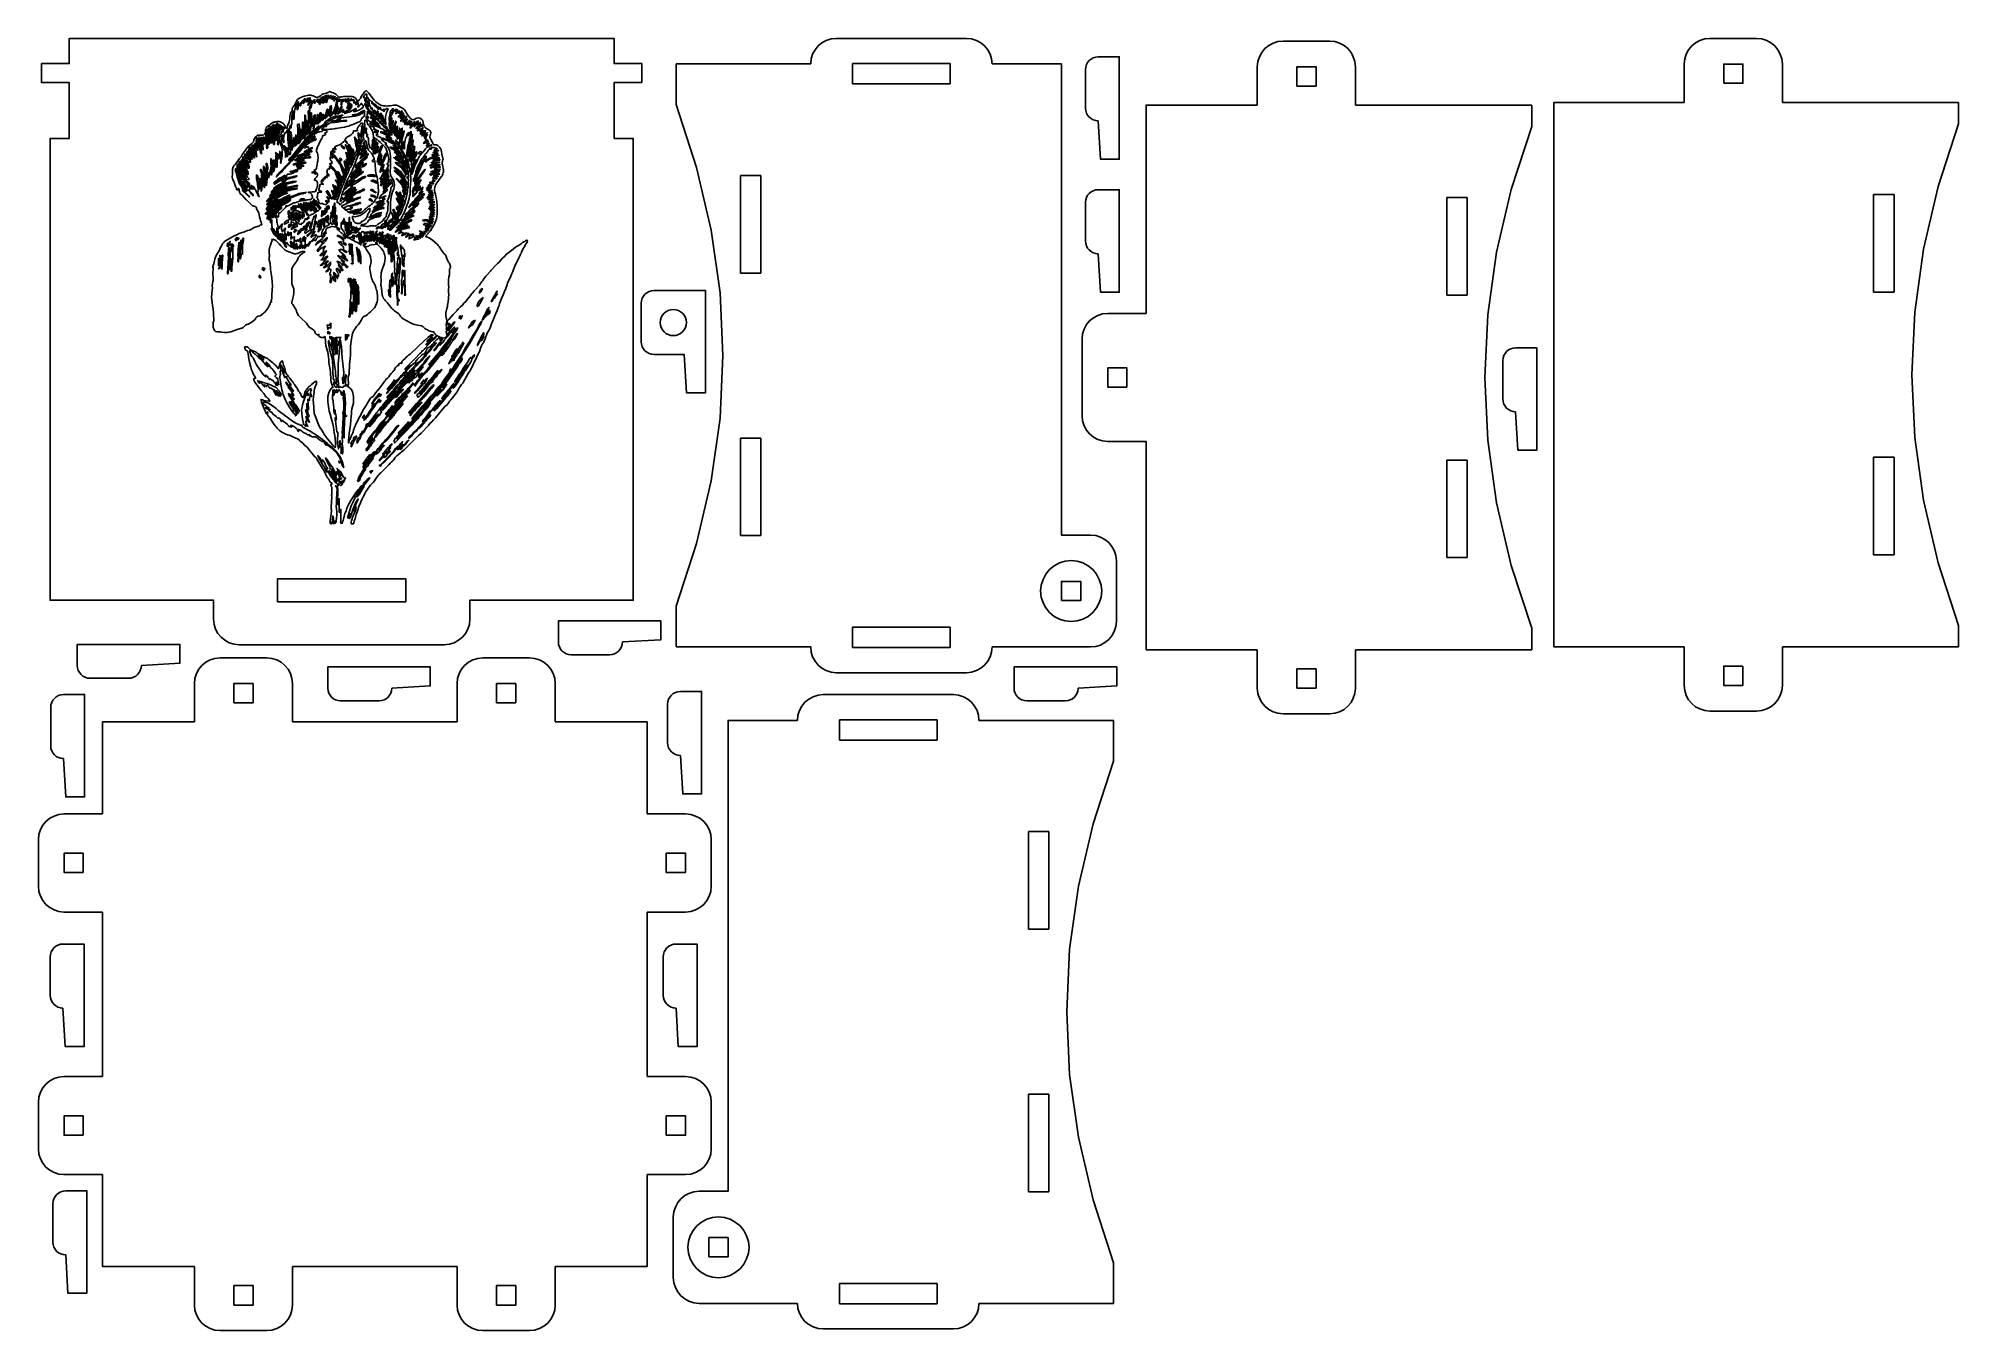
# Model space of a CAD drawing. Extents: x -7.8 to 4, y -2.2 to 5.8.
import ezdxf

# ---------------------------------------------------------------- set-up
doc = ezdxf.new("R2010")
doc.units = 0
doc.layers.add('LAYER_1', color=7, linetype='CONTINUOUS')

msp = doc.modelspace()

# ---------------------------------------------------------------- linework, layer by layer
at = {"layer": 'LAYER_1', "color": 250}
for points in [[(-6.536, 2.024), (-5.276, 2.024), (-5.245, 2.027), (-5.215, 2.036), (-5.188, 2.051), (-5.165, 2.07), (-5.146, 2.093), (-5.131, 2.12), (-5.122, 2.149), (-5.119, 2.181), (-5.119, 2.297), (-4.115, 2.297), (-4.115, 5.135), (-4.233, 5.135), (-4.233, 5.478), (-4.063, 5.478), (-4.063, 5.595), (-4.233, 5.595), (-4.233, 5.75), (-7.58, 5.75), (-7.58, 5.595), (-7.75, 5.595), (-7.75, 5.478), (-7.58, 5.478), (-7.58, 5.135), (-7.698, 5.135), (-7.698, 2.297), (-6.694, 2.297), (-6.694, 2.181), (-6.69, 2.149), (-6.681, 2.12), (-6.667, 2.093), (-6.647, 2.07), (-6.624, 2.051), (-6.597, 2.036), (-6.568, 2.027), (-6.536, 2.024)], [(-0.038, 5.457), (0.08, 5.457), (0.08, 5.576), (-0.038, 5.576), (-0.038, 5.457)], [(2.585, 5.474), (2.703, 5.474), (2.703, 5.592), (2.585, 5.592), (2.585, 5.474)], [(-3.672, 3.807), (-3.672, 4.201), (-3.987, 4.201), (-4.003, 4.199), (-4.018, 4.195), (-4.031, 4.187), (-4.043, 4.178), (-4.052, 4.166), (-4.06, 4.153), (-4.064, 4.138), (-4.066, 4.122), (-4.066, 3.886), (-4.064, 3.87), (-4.06, 3.855), (-4.052, 3.842), (-4.043, 3.83), (-4.031, 3.821), (-4.018, 3.813), (-4.003, 3.809), (-3.987, 3.807), (-3.802, 3.807), (-3.788, 3.571), (-3.672, 3.571), (-3.672, 3.807)], [(-3.949, 4.004), (-3.948, 4.02), (-3.943, 4.035), (-3.935, 4.049), (-3.926, 4.061), (-3.914, 4.07), (-3.9, 4.078), (-3.885, 4.082), (-3.869, 4.084), (-3.853, 4.082), (-3.838, 4.078), (-3.824, 4.07), (-3.812, 4.061), (-3.803, 4.049), (-3.795, 4.035), (-3.791, 4.02), (-3.789, 4.004), (-3.791, 3.988), (-3.795, 3.973), (-3.803, 3.959), (-3.812, 3.947), (-3.824, 3.937), (-3.838, 3.93), (-3.853, 3.925), (-3.869, 3.924), (-3.885, 3.925), (-3.9, 3.93), (-3.914, 3.937), (-3.926, 3.947), (-3.935, 3.959), (-3.943, 3.973), (-3.948, 3.988), (-3.949, 4.004)], [(-1.082, 3.607), (-1.082, 3.725), (-1.2, 3.725), (-1.2, 3.607), (-1.082, 3.607)], [(-1.425, 2.541), (-1.461, 2.537), (-1.496, 2.527), (-1.529, 2.509), (-1.557, 2.486), (-1.58, 2.458), (-1.597, 2.425), (-1.608, 2.39), (-1.612, 2.354), (-1.608, 2.317), (-1.597, 2.282), (-1.58, 2.25), (-1.557, 2.222), (-1.529, 2.198), (-1.496, 2.181), (-1.461, 2.17), (-1.425, 2.167), (-1.388, 2.17), (-1.353, 2.181), (-1.321, 2.198), (-1.292, 2.222), (-1.269, 2.25), (-1.252, 2.282), (-1.241, 2.317), (-1.237, 2.354), (-1.241, 2.39), (-1.252, 2.425), (-1.269, 2.458), (-1.292, 2.486), (-1.321, 2.509), (-1.353, 2.527), (-1.388, 2.537)], [(-6.3, 2.287), (-5.513, 2.287), (-5.513, 2.429), (-6.3, 2.429), (-6.3, 2.287)], [(-1.484, 2.295), (-1.366, 2.295), (-1.366, 2.413), (-1.484, 2.413), (-1.484, 2.295)], [(2.703, 1.892), (2.585, 1.892), (2.585, 1.774), (2.703, 1.774), (2.703, 1.892)], [(-6.569, 1.667), (-6.451, 1.667), (-6.451, 1.785), (-6.569, 1.785), (-6.569, 1.667)], [(-4.955, 1.667), (-4.837, 1.667), (-4.837, 1.785), (-4.955, 1.785), (-4.955, 1.667)], [(0.08, 1.875), (-0.038, 1.875), (-0.038, 1.757), (0.08, 1.757), (0.08, 1.875)], [(-7.494, 0.624), (-7.494, 0.742), (-7.612, 0.742), (-7.612, 0.624), (-7.494, 0.624)], [(-3.912, 0.742), (-3.912, 0.624), (-3.794, 0.624), (-3.794, 0.742), (-3.912, 0.742)], [(-7.494, -0.991), (-7.494, -0.872), (-7.612, -0.872), (-7.612, -0.991), (-7.494, -0.991)], [(-3.912, -0.872), (-3.912, -0.991), (-3.794, -0.991), (-3.794, -0.872), (-3.912, -0.872)], [(-3.592, -1.492), (-3.628, -1.496), (-3.663, -1.507), (-3.696, -1.524), (-3.724, -1.547), (-3.747, -1.576), (-3.765, -1.608), (-3.775, -1.643), (-3.779, -1.679), (-3.775, -1.716), (-3.765, -1.751), (-3.747, -1.783), (-3.724, -1.812), (-3.696, -1.835), (-3.663, -1.852), (-3.628, -1.863), (-3.592, -1.867), (-3.555, -1.863), (-3.52, -1.852), (-3.488, -1.835), (-3.459, -1.812), (-3.436, -1.783), (-3.419, -1.751), (-3.408, -1.716), (-3.404, -1.679), (-3.408, -1.643), (-3.419, -1.608), (-3.436, -1.576), (-3.459, -1.547), (-3.488, -1.524), (-3.52, -1.507), (-3.555, -1.496)], [(-3.651, -1.739), (-3.533, -1.739), (-3.533, -1.62), (-3.651, -1.62), (-3.651, -1.739)], [(-6.451, -1.915), (-6.569, -1.915), (-6.569, -2.034), (-6.451, -2.034), (-6.451, -1.915)], [(-4.837, -1.915), (-4.955, -1.915), (-4.955, -2.034), (-4.837, -2.034), (-4.837, -1.915)]]:
    msp.add_lwpolyline(points, close=True, dxfattribs=at)
for points in [[(-3.025, 5.593), (-3.022, 5.624), (-3.013, 5.654), (-2.998, 5.68), (-2.979, 5.704), (-2.956, 5.723), (-2.929, 5.738), (-2.9, 5.747), (-2.868, 5.75)], [(-2.868, 5.75), (-2.068, 5.75)], [(-2.068, 5.75), (-2.036, 5.747), (-2.007, 5.738), (-1.98, 5.723), (-1.957, 5.704), (-1.937, 5.68), (-1.923, 5.654), (-1.914, 5.624), (-1.91, 5.593)], [(-0.281, 5.34), (-0.281, 5.576), (-0.277, 5.608), (-0.268, 5.637), (-0.254, 5.664), (-0.234, 5.687), (-0.211, 5.706), (-0.184, 5.721), (-0.155, 5.73), (-0.123, 5.733)], [(0.164, 5.733), (-0.123, 5.733)], [(0.164, 5.733), (0.196, 5.73), (0.225, 5.721), (0.252, 5.706), (0.276, 5.687), (0.295, 5.664), (0.309, 5.637), (0.319, 5.608), (0.322, 5.576), (0.322, 5.34)], [(2.342, 5.356), (2.342, 5.593), (2.346, 5.624), (2.355, 5.654), (2.369, 5.68), (2.389, 5.704), (2.412, 5.723), (2.439, 5.738), (2.468, 5.747), (2.5, 5.75)], [(2.787, 5.75), (2.5, 5.75)], [(2.787, 5.75), (2.819, 5.747), (2.849, 5.738), (2.875, 5.723), (2.899, 5.704), (2.918, 5.68), (2.932, 5.654), (2.942, 5.624), (2.945, 5.593), (2.945, 5.356)], [(-3.452, 5.593), (-3.852, 5.593)], [(-3.852, 5.343), (-3.852, 5.593)], [(-3.452, 5.593), (-3.025, 5.593)], [(-2.768, 5.596), (-2.768, 5.471)], [(-2.768, 5.596), (-2.168, 5.596)], [(-2.168, 5.471), (-2.168, 5.596)], [(-1.91, 5.593), (-1.484, 5.593), (-1.484, 5.474), (-1.484, 2.698), (-1.305, 2.698), (-1.273, 2.695), (-1.244, 2.685), (-1.217, 2.671), (-1.194, 2.652), (-1.174, 2.628), (-1.16, 2.602), (-1.151, 2.572), (-1.147, 2.54), (-1.147, 2.167), (-1.151, 2.136), (-1.16, 2.106), (-1.174, 2.079), (-1.194, 2.056), (-1.217, 2.037), (-1.244, 2.022), (-1.273, 2.013), (-1.305, 2.01), (-1.484, 2.01), (-1.91, 2.01)], [(-1.258, 5.637), (-1.274, 5.635), (-1.289, 5.631), (-1.302, 5.623), (-1.314, 5.614), (-1.324, 5.602), (-1.331, 5.589), (-1.335, 5.574), (-1.337, 5.558), (-1.337, 5.322), (-1.335, 5.306), (-1.331, 5.291), (-1.324, 5.278), (-1.314, 5.266), (-1.302, 5.257), (-1.289, 5.249), (-1.274, 5.245), (-1.258, 5.243)], [(-1.258, 5.243), (-1.244, 5.007), (-1.129, 5.007), (-1.129, 5.243), (-1.129, 5.637), (-1.258, 5.637)], [(-2.768, 5.471), (-2.168, 5.471)], [(-3.852, 5.343), (-3.726, 4.957), (-3.636, 4.572), (-3.582, 4.187), (-3.564, 3.801), (-3.582, 3.416), (-3.636, 3.031), (-3.726, 2.645), (-3.852, 2.26)], [(-0.281, 1.993), (-0.964, 1.993), (-0.964, 3.273), (-1.2, 3.273), (-1.232, 3.276), (-1.261, 3.285), (-1.288, 3.3), (-1.311, 3.319), (-1.33, 3.342), (-1.345, 3.369), (-1.354, 3.399), (-1.357, 3.43), (-1.357, 3.903), (-1.354, 3.934), (-1.345, 3.964), (-1.33, 3.991), (-1.311, 4.014), (-1.288, 4.033), (-1.261, 4.048), (-1.232, 4.057), (-1.2, 4.06), (-0.964, 4.06), (-0.964, 5.34), (-0.281, 5.34)], [(0.322, 5.34), (1.005, 5.34)], [(1.005, 5.34), (1.405, 5.34)], [(1.405, 5.34), (1.405, 5.208)], [(2.342, 2.01), (1.541, 2.01), (1.541, 5.356), (2.342, 5.356)], [(2.945, 5.356), (3.628, 5.356)], [(3.628, 5.356), (4.028, 5.356)], [(4.028, 5.356), (4.028, 5.224)], [(1.405, 2.125), (1.279, 2.51), (1.189, 2.896), (1.135, 3.281), (1.117, 3.666), (1.135, 4.052), (1.189, 4.437), (1.279, 4.822), (1.405, 5.208)], [(4.028, 2.142), (3.902, 2.527), (3.812, 2.912), (3.758, 3.298), (3.74, 3.683), (3.758, 4.068), (3.812, 4.454), (3.902, 4.839), (4.028, 5.224)], [(-3.456, 4.908), (-3.456, 4.308)], [(-3.331, 4.908), (-3.456, 4.908)], [(-3.331, 4.908), (-3.331, 4.308)], [(-1.258, 4.82), (-1.274, 4.819), (-1.289, 4.814), (-1.302, 4.807), (-1.314, 4.797), (-1.324, 4.786), (-1.331, 4.772), (-1.335, 4.757), (-1.337, 4.742), (-1.337, 4.505), (-1.335, 4.489), (-1.331, 4.475), (-1.324, 4.461), (-1.314, 4.45), (-1.302, 4.44), (-1.289, 4.433), (-1.274, 4.428), (-1.258, 4.427)], [(-1.258, 4.427), (-1.244, 4.19), (-1.129, 4.19), (-1.129, 4.427), (-1.129, 4.82), (-1.258, 4.82)], [(0.883, 4.773), (0.883, 4.173)], [(1.008, 4.773), (0.883, 4.773)], [(1.008, 4.773), (1.008, 4.173)], [(3.506, 4.79), (3.506, 4.19)], [(3.631, 4.79), (3.506, 4.79)], [(3.631, 4.79), (3.631, 4.19)], [(-3.456, 4.308), (-3.331, 4.308)], [(0.883, 4.173), (1.008, 4.173)], [(3.506, 4.19), (3.631, 4.19)], [(1.306, 3.849), (1.291, 3.847), (1.276, 3.843), (1.263, 3.836), (1.251, 3.826), (1.241, 3.814), (1.234, 3.801), (1.229, 3.786), (1.228, 3.77), (1.228, 3.534), (1.229, 3.518), (1.234, 3.503), (1.241, 3.49), (1.251, 3.478), (1.263, 3.469), (1.276, 3.462), (1.291, 3.457), (1.306, 3.455)], [(1.306, 3.455), (1.32, 3.219), (1.436, 3.219), (1.436, 3.455), (1.436, 3.849), (1.306, 3.849)], [(-3.456, 3.294), (-3.456, 2.694)], [(-3.331, 3.294), (-3.456, 3.294)], [(-3.331, 3.294), (-3.331, 2.694)], [(0.883, 3.159), (0.883, 2.559)], [(1.008, 3.159), (0.883, 3.159)], [(1.008, 3.159), (1.008, 2.559)], [(3.506, 3.176), (3.506, 2.576)], [(3.631, 3.176), (3.506, 3.176)], [(3.631, 3.176), (3.631, 2.576)], [(-3.456, 2.694), (-3.331, 2.694)], [(0.883, 2.559), (1.008, 2.559)], [(3.506, 2.576), (3.631, 2.576)], [(-3.852, 2.01), (-3.852, 2.26)], [(-4.181, 2.041), (-3.945, 2.054), (-3.945, 2.17), (-4.181, 2.17), (-4.575, 2.17), (-4.575, 2.041)], [(-2.768, 2.131), (-2.768, 2.006)], [(-2.768, 2.131), (-2.168, 2.131)], [(-2.168, 2.006), (-2.168, 2.131)], [(1.405, 2.125), (1.405, 1.993)], [(4.028, 2.142), (4.028, 2.01)], [(-7.137, 1.897), (-6.901, 1.91), (-6.901, 2.026), (-7.137, 2.026), (-7.531, 2.026), (-7.531, 1.897)], [(-4.575, 2.041), (-4.574, 2.025), (-4.569, 2.01), (-4.562, 1.997), (-4.552, 1.985), (-4.54, 1.975), (-4.527, 1.968), (-4.512, 1.963), (-4.496, 1.962), (-4.26, 1.962), (-4.244, 1.963), (-4.23, 1.968), (-4.216, 1.975), (-4.205, 1.985), (-4.195, 1.997), (-4.188, 2.01), (-4.183, 2.025), (-4.181, 2.041)], [(-3.452, 2.01), (-3.852, 2.01)], [(-3.025, 2.01), (-3.452, 2.01)], [(-2.868, 1.852), (-2.899, 1.856), (-2.929, 1.865), (-2.956, 1.879), (-2.979, 1.899), (-2.998, 1.922), (-3.013, 1.949), (-3.022, 1.978), (-3.025, 2.01)], [(-2.768, 2.006), (-2.168, 2.006)], [(-1.91, 2.01), (-1.914, 1.978), (-1.923, 1.949), (-1.937, 1.922), (-1.957, 1.899), (-1.98, 1.879), (-2.007, 1.865), (-2.036, 1.856), (-2.068, 1.852)], [(2.5, 1.616), (2.468, 1.619), (2.439, 1.629), (2.412, 1.643), (2.389, 1.662), (2.369, 1.686), (2.355, 1.712), (2.346, 1.742), (2.342, 1.774), (2.342, 2.01)], [(2.945, 2.01), (2.945, 1.774), (2.942, 1.742), (2.932, 1.712), (2.918, 1.686), (2.899, 1.662), (2.875, 1.643), (2.849, 1.629), (2.819, 1.619), (2.787, 1.616)], [(3.628, 2.01), (2.945, 2.01)], [(3.628, 2.01), (4.028, 2.01)], [(-7.531, 1.897), (-7.53, 1.881), (-7.525, 1.866), (-7.518, 1.853), (-7.508, 1.841), (-7.496, 1.831), (-7.483, 1.824), (-7.468, 1.819), (-7.452, 1.818), (-7.216, 1.818), (-7.2, 1.819), (-7.186, 1.824), (-7.172, 1.831), (-7.161, 1.841), (-7.151, 1.853), (-7.144, 1.866), (-7.139, 1.881), (-7.137, 1.897)], [(-6.811, 1.549), (-6.811, 1.785), (-6.808, 1.817), (-6.799, 1.846), (-6.784, 1.873), (-6.765, 1.896), (-6.742, 1.916), (-6.715, 1.93), (-6.686, 1.939), (-6.654, 1.943)], [(-6.366, 1.943), (-6.654, 1.943)], [(-6.366, 1.943), (-6.335, 1.939), (-6.305, 1.93), (-6.279, 1.916), (-6.255, 1.896), (-6.236, 1.873), (-6.221, 1.846), (-6.212, 1.817), (-6.209, 1.785), (-6.209, 1.549)], [(-5.197, 1.549), (-5.197, 1.785), (-5.194, 1.817), (-5.185, 1.846), (-5.17, 1.873), (-5.151, 1.896), (-5.128, 1.916), (-5.101, 1.93), (-5.071, 1.939), (-5.04, 1.943)], [(-4.752, 1.943), (-5.04, 1.943)], [(-4.752, 1.943), (-4.721, 1.939), (-4.691, 1.93), (-4.664, 1.916), (-4.641, 1.896), (-4.622, 1.873), (-4.607, 1.846), (-4.598, 1.817), (-4.595, 1.785), (-4.595, 1.549)], [(-0.123, 1.599), (-0.155, 1.603), (-0.184, 1.612), (-0.211, 1.626), (-0.234, 1.646), (-0.254, 1.669), (-0.268, 1.696), (-0.277, 1.725), (-0.281, 1.757), (-0.281, 1.993)], [(0.322, 1.993), (0.322, 1.757), (0.319, 1.725), (0.309, 1.696), (0.295, 1.669), (0.276, 1.646), (0.252, 1.626), (0.225, 1.612), (0.196, 1.603), (0.164, 1.599)], [(1.005, 1.993), (0.322, 1.993)], [(1.005, 1.993), (1.405, 1.993)], [(-5.598, 1.757), (-5.362, 1.771), (-5.362, 1.887), (-5.598, 1.887), (-5.992, 1.887), (-5.992, 1.757)], [(-2.068, 1.852), (-2.868, 1.852)], [(-1.381, 1.757), (-1.145, 1.771), (-1.145, 1.887), (-1.381, 1.887), (-1.775, 1.887), (-1.775, 1.757)], [(-7.616, 1.718), (-7.632, 1.716), (-7.646, 1.711), (-7.66, 1.704), (-7.671, 1.694), (-7.681, 1.683), (-7.688, 1.669), (-7.693, 1.655), (-7.694, 1.639), (-7.694, 1.403), (-7.693, 1.387), (-7.688, 1.372), (-7.681, 1.359), (-7.671, 1.347), (-7.66, 1.337), (-7.646, 1.33), (-7.632, 1.326), (-7.616, 1.324)], [(-7.616, 1.324), (-7.602, 1.088), (-7.486, 1.088), (-7.486, 1.324), (-7.486, 1.718), (-7.616, 1.718)], [(-5.992, 1.757), (-5.99, 1.741), (-5.986, 1.727), (-5.978, 1.713), (-5.969, 1.702), (-5.957, 1.692), (-5.944, 1.685), (-5.929, 1.68), (-5.913, 1.678), (-5.677, 1.678), (-5.661, 1.68), (-5.646, 1.685), (-5.633, 1.692), (-5.621, 1.702), (-5.612, 1.713), (-5.604, 1.727), (-5.6, 1.741), (-5.598, 1.757)], [(-3.825, 1.737), (-3.841, 1.735), (-3.856, 1.731), (-3.869, 1.723), (-3.881, 1.714), (-3.89, 1.702), (-3.898, 1.689), (-3.902, 1.674), (-3.904, 1.658), (-3.904, 1.422), (-3.902, 1.406), (-3.898, 1.391), (-3.89, 1.378), (-3.881, 1.366), (-3.869, 1.357), (-3.856, 1.349), (-3.841, 1.345), (-3.825, 1.343)], [(-3.825, 1.343), (-3.811, 1.107), (-3.695, 1.107), (-3.695, 1.343), (-3.695, 1.737), (-3.825, 1.737)], [(-2.948, 1.717), (-2.98, 1.713), (-3.009, 1.704), (-3.036, 1.69), (-3.06, 1.67), (-3.079, 1.647), (-3.093, 1.62), (-3.103, 1.591), (-3.106, 1.559)], [(-2.148, 1.717), (-2.948, 1.717)], [(-1.991, 1.559), (-1.994, 1.591), (-2.003, 1.62), (-2.018, 1.647), (-2.037, 1.67), (-2.06, 1.69), (-2.087, 1.704), (-2.117, 1.713), (-2.148, 1.717)], [(-1.775, 1.757), (-1.774, 1.741), (-1.769, 1.727), (-1.762, 1.713), (-1.752, 1.702), (-1.74, 1.692), (-1.727, 1.685), (-1.712, 1.68), (-1.696, 1.678), (-1.46, 1.678), (-1.444, 1.68), (-1.43, 1.685), (-1.416, 1.692), (-1.405, 1.702), (-1.395, 1.713), (-1.388, 1.727), (-1.383, 1.741), (-1.381, 1.757)], [(-7.376, 0.984), (-7.376, 1.549), (-6.811, 1.549)], [(-6.209, 1.549), (-5.197, 1.549)], [(-4.595, 1.549), (-4.03, 1.549), (-4.03, 0.984)], [(-3.106, 1.559), (-3.533, 1.559), (-3.533, 1.441), (-3.533, -1.335), (-3.711, -1.335), (-3.743, -1.339), (-3.773, -1.348), (-3.799, -1.362), (-3.823, -1.382), (-3.842, -1.405), (-3.856, -1.432), (-3.866, -1.461), (-3.869, -1.493), (-3.869, -1.866), (-3.866, -1.898), (-3.856, -1.927), (-3.842, -1.954), (-3.823, -1.977), (-3.799, -1.997), (-3.773, -2.011), (-3.743, -2.02), (-3.711, -2.024), (-3.533, -2.024), (-3.106, -2.024)], [(-2.848, 1.438), (-2.848, 1.563)], [(-2.248, 1.563), (-2.848, 1.563)], [(-2.248, 1.563), (-2.248, 1.438)], [(-1.564, 1.559), (-1.991, 1.559)], [(-1.564, 1.559), (-1.164, 1.559)], [(-1.164, 1.309), (-1.164, 1.559)], [(-0.123, 1.599), (0.164, 1.599)], [(2.5, 1.616), (2.787, 1.616)], [(-2.248, 1.438), (-2.848, 1.438)], [(-1.164, 1.309), (-1.29, 0.924), (-1.38, 0.539), (-1.434, 0.153), (-1.452, -0.232), (-1.434, -0.618), (-1.38, -1.003), (-1.29, -1.388), (-1.164, -1.774)], [(-7.77, 0.826), (-7.767, 0.858), (-7.758, 0.888), (-7.743, 0.914), (-7.724, 0.938), (-7.7, 0.957), (-7.674, 0.971), (-7.644, 0.981), (-7.613, 0.984), (-7.376, 0.984)], [(-4.03, 0.984), (-3.794, 0.984), (-3.762, 0.981), (-3.732, 0.971), (-3.706, 0.957), (-3.682, 0.938), (-3.663, 0.914), (-3.649, 0.888), (-3.639, 0.858), (-3.636, 0.826)], [(-7.77, 0.826), (-7.77, 0.539)], [(-3.636, 0.539), (-3.636, 0.826)], [(-1.686, 0.875), (-1.561, 0.875)], [(-1.686, 0.875), (-1.686, 0.275)], [(-1.561, 0.875), (-1.561, 0.275)], [(-7.376, 0.381), (-7.613, 0.381), (-7.644, 0.385), (-7.674, 0.394), (-7.7, 0.408), (-7.724, 0.428), (-7.743, 0.451), (-7.758, 0.478), (-7.767, 0.507), (-7.77, 0.539)], [(-3.636, 0.539), (-3.639, 0.507), (-3.649, 0.478), (-3.663, 0.451), (-3.682, 0.428), (-3.706, 0.408), (-3.732, 0.394), (-3.762, 0.385), (-3.794, 0.381), (-4.03, 0.381)], [(-7.376, -0.63), (-7.376, 0.381)], [(-4.03, 0.381), (-4.03, -0.63)], [(-1.561, 0.275), (-1.686, 0.275)], [(-7.619, 0.184), (-7.635, 0.183), (-7.65, 0.178), (-7.663, 0.171), (-7.675, 0.161), (-7.684, 0.149), (-7.692, 0.136), (-7.696, 0.121), (-7.698, 0.106), (-7.698, -0.131), (-7.696, -0.147), (-7.692, -0.161), (-7.684, -0.175), (-7.675, -0.186), (-7.663, -0.196), (-7.65, -0.203), (-7.635, -0.208), (-7.619, -0.209)], [(-7.619, -0.209), (-7.605, -0.446), (-7.489, -0.446), (-7.489, -0.209), (-7.489, 0.184), (-7.619, 0.184)], [(-3.852, 0.184), (-3.868, 0.183), (-3.883, 0.178), (-3.896, 0.171), (-3.908, 0.161), (-3.918, 0.149), (-3.925, 0.136), (-3.93, 0.121), (-3.931, 0.106), (-3.931, -0.131), (-3.93, -0.147), (-3.925, -0.161), (-3.918, -0.175), (-3.908, -0.186), (-3.896, -0.196), (-3.883, -0.203), (-3.868, -0.208), (-3.852, -0.209)], [(-3.852, -0.209), (-3.839, -0.446), (-3.723, -0.446), (-3.723, -0.209), (-3.723, 0.184), (-3.852, 0.184)], [(-7.77, -0.788), (-7.767, -0.756), (-7.758, -0.727), (-7.743, -0.7), (-7.724, -0.677), (-7.7, -0.657), (-7.674, -0.643), (-7.644, -0.634), (-7.613, -0.63), (-7.376, -0.63)], [(-4.03, -0.63), (-3.794, -0.63), (-3.762, -0.634), (-3.732, -0.643), (-3.706, -0.657), (-3.682, -0.677), (-3.663, -0.7), (-3.649, -0.727), (-3.639, -0.756), (-3.636, -0.788)], [(-7.77, -0.788), (-7.77, -1.075)], [(-3.636, -1.075), (-3.636, -0.788)], [(-1.686, -0.739), (-1.561, -0.739)], [(-1.686, -0.739), (-1.686, -1.339)], [(-1.561, -0.739), (-1.561, -1.339)], [(-7.376, -1.233), (-7.613, -1.233), (-7.644, -1.229), (-7.674, -1.22), (-7.7, -1.206), (-7.724, -1.186), (-7.743, -1.163), (-7.758, -1.136), (-7.767, -1.107), (-7.77, -1.075)], [(-3.636, -1.075), (-3.639, -1.107), (-3.649, -1.136), (-3.663, -1.163), (-3.682, -1.186), (-3.706, -1.206), (-3.732, -1.22), (-3.762, -1.229), (-3.794, -1.233), (-4.03, -1.233)], [(-6.811, -1.798), (-7.376, -1.798), (-7.376, -1.233)], [(-4.03, -1.233), (-4.03, -1.798), (-4.595, -1.798)], [(-7.602, -1.332), (-7.618, -1.334), (-7.633, -1.339), (-7.646, -1.346), (-7.658, -1.356), (-7.668, -1.367), (-7.675, -1.381), (-7.68, -1.395), (-7.681, -1.411), (-7.681, -1.647), (-7.68, -1.663), (-7.675, -1.678), (-7.668, -1.691), (-7.658, -1.703), (-7.646, -1.713), (-7.633, -1.72), (-7.618, -1.724), (-7.602, -1.726)], [(-7.602, -1.726), (-7.589, -1.962), (-7.473, -1.962), (-7.473, -1.726), (-7.473, -1.332), (-7.602, -1.332)], [(-1.561, -1.339), (-1.686, -1.339)], [(-6.654, -2.191), (-6.686, -2.188), (-6.715, -2.179), (-6.742, -2.164), (-6.765, -2.145), (-6.784, -2.122), (-6.799, -2.095), (-6.808, -2.066), (-6.811, -2.034), (-6.811, -1.798)], [(-6.209, -1.798), (-6.209, -2.034), (-6.212, -2.066), (-6.221, -2.095), (-6.236, -2.122), (-6.255, -2.145), (-6.279, -2.164), (-6.305, -2.179), (-6.335, -2.188), (-6.366, -2.191)], [(-5.197, -1.798), (-6.209, -1.798)], [(-5.04, -2.191), (-5.071, -2.188), (-5.101, -2.179), (-5.128, -2.164), (-5.151, -2.145), (-5.17, -2.122), (-5.185, -2.095), (-5.194, -2.066), (-5.197, -2.034), (-5.197, -1.798)], [(-4.595, -1.798), (-4.595, -2.034), (-4.598, -2.066), (-4.607, -2.095), (-4.622, -2.122), (-4.641, -2.145), (-4.664, -2.164), (-4.691, -2.179), (-4.721, -2.188), (-4.752, -2.191)], [(-1.164, -2.024), (-1.164, -1.774)], [(-2.848, -2.027), (-2.848, -1.902)], [(-2.248, -1.902), (-2.848, -1.902)], [(-2.248, -1.902), (-2.248, -2.027)], [(-3.106, -2.024), (-3.103, -2.055), (-3.094, -2.085), (-3.079, -2.111), (-3.06, -2.135), (-3.036, -2.154), (-3.01, -2.169), (-2.98, -2.178), (-2.948, -2.181)], [(-2.248, -2.027), (-2.848, -2.027)], [(-2.148, -2.181), (-2.117, -2.178), (-2.087, -2.169), (-2.06, -2.154), (-2.037, -2.135), (-2.018, -2.111), (-2.003, -2.085), (-1.994, -2.055), (-1.991, -2.024)], [(-1.991, -2.024), (-1.564, -2.024)], [(-1.564, -2.024), (-1.164, -2.024)], [(-6.654, -2.191), (-6.366, -2.191)], [(-5.04, -2.191), (-4.752, -2.191)], [(-2.948, -2.181), (-2.148, -2.181)]]:
    msp.add_lwpolyline(points, dxfattribs=at)
at = {"layer": 'LAYER_1'}
for points in [[(-5.779, 2.994), (-5.782, 2.993), (-5.782, 2.993), (-5.783, 2.992), (-5.785, 2.99), (-5.797, 2.974), (-5.802, 2.967), (-5.808, 2.956), (-5.816, 2.942), (-5.824, 2.93), (-5.826, 2.927), (-5.828, 2.92), (-5.83, 2.914), (-5.833, 2.908), (-5.836, 2.902), (-5.843, 2.889), (-5.849, 2.877), (-5.858, 2.845), (-5.862, 2.831), (-5.87, 2.803), (-5.867, 2.805), (-5.866, 2.807), (-5.864, 2.81), (-5.863, 2.812), (-5.861, 2.818), (-5.859, 2.825), (-5.856, 2.831), (-5.856, 2.823), (-5.858, 2.815), (-5.86, 2.807), (-5.86, 2.798), (-5.857, 2.801), (-5.855, 2.804), (-5.853, 2.808), (-5.852, 2.812), (-5.849, 2.821), (-5.846, 2.829), (-5.838, 2.854), (-5.832, 2.869), (-5.824, 2.89), (-5.819, 2.9), (-5.814, 2.909), (-5.809, 2.916), (-5.805, 2.92), (-5.809, 2.909), (-5.815, 2.895), (-5.821, 2.881), (-5.826, 2.869), (-5.829, 2.864), (-5.833, 2.851), (-5.833, 2.847), (-5.833, 2.846), (-5.832, 2.845), (-5.829, 2.843), (-5.828, 2.851), (-5.826, 2.858), (-5.825, 2.861), (-5.823, 2.864), (-5.82, 2.867), (-5.817, 2.87), (-5.82, 2.855), (-5.821, 2.851), (-5.823, 2.845), (-5.832, 2.826), (-5.84, 2.808), (-5.843, 2.798), (-5.846, 2.788), (-5.848, 2.778), (-5.848, 2.767), (-5.841, 2.767), (-5.836, 2.767), (-5.833, 2.767), (-5.832, 2.769), (-5.831, 2.774), (-5.829, 2.784), (-5.824, 2.8), (-5.817, 2.824), (-5.81, 2.846), (-5.806, 2.857), (-5.803, 2.868), (-5.799, 2.879), (-5.794, 2.89), (-5.789, 2.902), (-5.78, 2.921), (-5.775, 2.932), (-5.769, 2.943), (-5.764, 2.954), (-5.758, 2.965), (-5.751, 2.975), (-5.744, 2.986), (-5.737, 2.995), (-5.729, 3.004), (-5.721, 3.012), (-5.714, 3.02), (-5.706, 3.031), (-5.698, 3.042), (-5.691, 3.053), (-5.683, 3.063), (-5.677, 3.069), (-5.672, 3.076), (-5.667, 3.081), (-5.66, 3.087), (-5.651, 3.095), (-5.641, 3.104), (-5.631, 3.114), (-5.623, 3.123), (-5.619, 3.127), (-5.616, 3.13), (-5.608, 3.139), (-5.601, 3.147), (-5.596, 3.15), (-5.593, 3.153), (-5.59, 3.157), (-5.586, 3.161), (-5.577, 3.174), (-5.572, 3.18), (-5.567, 3.184), (-5.557, 3.192), (-5.548, 3.2), (-5.545, 3.204), (-5.541, 3.207), (-5.532, 3.213), (-5.524, 3.22), (-5.517, 3.228), (-5.509, 3.235), (-5.494, 3.25), (-5.479, 3.264), (-5.434, 3.309), (-5.418, 3.324), (-5.416, 3.326), (-5.374, 3.371), (-5.364, 3.383), (-5.353, 3.393), (-5.342, 3.405), (-5.331, 3.418), (-5.272, 3.487), (-5.261, 3.497), (-5.255, 3.504), (-5.249, 3.512), (-5.244, 3.52), (-5.238, 3.527), (-5.236, 3.528), (-5.225, 3.542), (-5.211, 3.559), (-5.198, 3.577), (-5.19, 3.591), (-5.184, 3.602), (-5.177, 3.612), (-5.17, 3.622), (-5.163, 3.632), (-5.127, 3.694), (-5.115, 3.711), (-5.057, 3.831), (-5.054, 3.846), (-5.052, 3.851), (-5.05, 3.856), (-5.048, 3.86), (-5.046, 3.864), (-5.041, 3.872), (-5.036, 3.881), (-5.034, 3.886), (-5.024, 3.907), (-5.022, 3.912), (-5.02, 3.918), (-5.017, 3.927), (-5.012, 3.938), (-5.006, 3.949), (-5.001, 3.959), (-4.995, 3.972), (-4.988, 3.99), (-4.979, 4.011), (-4.97, 4.034), (-4.961, 4.056), (-4.952, 4.078), (-4.945, 4.096), (-4.94, 4.109), (-4.936, 4.12), (-4.93, 4.136), (-4.922, 4.155), (-4.914, 4.175), (-4.906, 4.195), (-4.898, 4.212), (-4.893, 4.226), (-4.89, 4.235), (-4.887, 4.246), (-4.883, 4.255), (-4.876, 4.271), (-4.868, 4.288), (-4.861, 4.305), (-4.855, 4.318), (-4.851, 4.329), (-4.846, 4.34), (-4.842, 4.35), (-4.838, 4.361), (-4.833, 4.371), (-4.828, 4.381), (-4.823, 4.391), (-4.818, 4.401), (-4.815, 4.409), (-4.81, 4.417), (-4.807, 4.423), (-4.804, 4.429), (-4.801, 4.439), (-4.796, 4.449), (-4.791, 4.459), (-4.785, 4.468), (-4.78, 4.478), (-4.775, 4.487), (-4.771, 4.492), (-4.768, 4.497), (-4.766, 4.499), (-4.765, 4.502), (-4.765, 4.504), (-4.766, 4.508), (-4.768, 4.509), (-4.77, 4.51), (-4.772, 4.509), (-4.774, 4.508), (-4.778, 4.505), (-4.782, 4.502), (-4.787, 4.499), (-4.795, 4.495), (-4.8, 4.491), (-4.804, 4.488), (-4.81, 4.484), (-4.824, 4.476), (-4.838, 4.467), (-4.851, 4.457), (-4.864, 4.447), (-4.893, 4.424), (-4.907, 4.41), (-4.918, 4.399), (-4.929, 4.388), (-4.941, 4.373), (-4.949, 4.366), (-4.956, 4.36), (-4.988, 4.325), (-4.99, 4.323), (-4.993, 4.32), (-5.013, 4.297), (-5.02, 4.289), (-5.027, 4.28), (-5.033, 4.272), (-5.04, 4.263), (-5.046, 4.255), (-5.052, 4.245), (-5.055, 4.241), (-5.058, 4.236), (-5.061, 4.232), (-5.065, 4.228), (-5.083, 4.208), (-5.087, 4.205), (-5.092, 4.198), (-5.096, 4.193), (-5.101, 4.187), (-5.108, 4.18), (-5.114, 4.173), (-5.124, 4.16), (-5.134, 4.147), (-5.144, 4.134), (-5.156, 4.123), (-5.165, 4.111), (-5.176, 4.1), (-5.189, 4.089), (-5.194, 4.083), (-5.198, 4.077), (-5.209, 4.066), (-5.221, 4.054), (-5.249, 4.022), (-5.253, 4.018), (-5.256, 4.015), (-5.257, 4.013), (-5.258, 4.01), (-5.259, 4.007), (-5.259, 4.003), (-5.257, 4.002), (-5.255, 4.002), (-5.254, 4.001), (-5.254, 4.001), (-5.257, 3.997), (-5.261, 3.989), (-5.256, 3.991), (-5.253, 3.993), (-5.251, 3.995), (-5.247, 3.998), (-5.249, 3.986), (-5.245, 3.99), (-5.245, 3.991), (-5.244, 3.992), (-5.24, 3.994), (-5.241, 3.99), (-5.243, 3.986), (-5.245, 3.983), (-5.248, 3.98), (-5.251, 3.975), (-5.254, 3.97), (-5.256, 3.967), (-5.258, 3.965), (-5.261, 3.964), (-5.264, 3.962), (-5.263, 3.976), (-5.263, 3.981), (-5.263, 3.981), (-5.263, 3.981), (-5.264, 3.984), (-5.265, 3.992), (-5.265, 3.993), (-5.265, 3.994), (-5.264, 3.994), (-5.263, 3.997), (-5.262, 4.001), (-5.261, 4.008), (-5.261, 4.013), (-5.261, 4.019), (-5.262, 4.024), (-5.265, 4.034), (-5.266, 4.046), (-5.266, 4.053), (-5.266, 4.059), (-5.266, 4.065), (-5.265, 4.071), (-5.26, 4.091), (-5.257, 4.102), (-5.256, 4.111), (-5.254, 4.12), (-5.253, 4.131), (-5.249, 4.178), (-5.251, 4.188), (-5.251, 4.199), (-5.25, 4.209), (-5.249, 4.221), (-5.25, 4.236), (-5.25, 4.253), (-5.25, 4.262), (-5.25, 4.27), (-5.249, 4.278), (-5.248, 4.284), (-5.246, 4.291), (-5.245, 4.296), (-5.244, 4.302), (-5.244, 4.306), (-5.245, 4.316), (-5.244, 4.327), (-5.244, 4.333), (-5.244, 4.333), (-5.244, 4.333), (-5.243, 4.333), (-5.242, 4.333), (-5.241, 4.335), (-5.24, 4.34), (-5.239, 4.345), (-5.239, 4.35), (-5.24, 4.355), (-5.242, 4.361), (-5.244, 4.366), (-5.247, 4.37), (-5.25, 4.374), (-5.252, 4.378), (-5.254, 4.38), (-5.255, 4.383), (-5.256, 4.387), (-5.26, 4.397), (-5.264, 4.409), (-5.267, 4.414), (-5.269, 4.42), (-5.272, 4.424), (-5.276, 4.427), (-5.283, 4.434), (-5.289, 4.442), (-5.294, 4.449), (-5.299, 4.457), (-5.303, 4.464), (-5.308, 4.471), (-5.313, 4.477), (-5.318, 4.483), (-5.334, 4.498), (-5.351, 4.512), (-5.36, 4.519), (-5.37, 4.525), (-5.38, 4.529), (-5.391, 4.533), (-5.361, 4.568), (-5.35, 4.585), (-5.34, 4.602), (-5.336, 4.611), (-5.332, 4.62), (-5.328, 4.63), (-5.325, 4.64), (-5.322, 4.655), (-5.32, 4.672), (-5.319, 4.689), (-5.319, 4.707), (-5.32, 4.726), (-5.321, 4.744), (-5.324, 4.761), (-5.328, 4.778), (-5.331, 4.792), (-5.334, 4.804), (-5.336, 4.815), (-5.336, 4.825), (-5.335, 4.834), (-5.333, 4.843), (-5.328, 4.853), (-5.321, 4.863), (-5.31, 4.879), (-5.301, 4.891), (-5.293, 4.901), (-5.29, 4.906), (-5.287, 4.912), (-5.285, 4.918), (-5.283, 4.926), (-5.282, 4.933), (-5.282, 4.939), (-5.282, 4.945), (-5.283, 4.951), (-5.285, 4.962), (-5.287, 4.972), (-5.289, 4.98), (-5.289, 4.987), (-5.288, 4.993), (-5.287, 4.997), (-5.285, 5.005), (-5.284, 5.012), (-5.288, 5.021), (-5.292, 5.039), (-5.294, 5.054), (-5.295, 5.06), (-5.296, 5.065), (-5.297, 5.069), (-5.299, 5.073), (-5.303, 5.08), (-5.309, 5.086), (-5.313, 5.089), (-5.316, 5.092), (-5.32, 5.094), (-5.324, 5.095), (-5.336, 5.095), (-5.338, 5.096), (-5.34, 5.096), (-5.342, 5.097), (-5.344, 5.1), (-5.346, 5.104), (-5.349, 5.111), (-5.358, 5.129), (-5.361, 5.133), (-5.363, 5.137), (-5.365, 5.141), (-5.366, 5.146), (-5.363, 5.154), (-5.36, 5.163), (-5.359, 5.165), (-5.359, 5.169), (-5.359, 5.172), (-5.36, 5.175), (-5.361, 5.178), (-5.363, 5.181), (-5.365, 5.184), (-5.367, 5.186), (-5.37, 5.189), (-5.371, 5.189), (-5.391, 5.201), (-5.398, 5.207), (-5.402, 5.214), (-5.404, 5.221), (-5.405, 5.228), (-5.406, 5.234), (-5.408, 5.241), (-5.411, 5.247), (-5.416, 5.253), (-5.427, 5.259), (-5.436, 5.261), (-5.444, 5.26), (-5.45, 5.257), (-5.457, 5.253), (-5.463, 5.251), (-5.47, 5.25), (-5.478, 5.253), (-5.483, 5.257), (-5.488, 5.261), (-5.493, 5.267), (-5.497, 5.272), (-5.516, 5.304), (-5.519, 5.31), (-5.522, 5.314), (-5.527, 5.317), (-5.532, 5.321), (-5.545, 5.328), (-5.56, 5.336), (-5.569, 5.339), (-5.578, 5.34), (-5.588, 5.339), (-5.598, 5.338), (-5.608, 5.336), (-5.618, 5.335), (-5.628, 5.334), (-5.638, 5.335), (-5.646, 5.336), (-5.652, 5.336), (-5.659, 5.337), (-5.666, 5.34), (-5.677, 5.346), (-5.688, 5.353), (-5.699, 5.362), (-5.708, 5.37), (-5.734, 5.406), (-5.739, 5.413), (-5.745, 5.419), (-5.751, 5.424), (-5.757, 5.429), (-5.761, 5.426), (-5.763, 5.424), (-5.766, 5.421), (-5.768, 5.418), (-5.772, 5.411), (-5.778, 5.404), (-5.786, 5.392), (-5.792, 5.381), (-5.795, 5.376), (-5.799, 5.372), (-5.804, 5.367), (-5.81, 5.362), (-5.812, 5.367), (-5.814, 5.372), (-5.818, 5.377), (-5.822, 5.382), (-5.826, 5.386), (-5.831, 5.389), (-5.836, 5.391), (-5.842, 5.393), (-5.852, 5.393), (-5.867, 5.393), (-5.883, 5.393), (-5.895, 5.392), (-5.903, 5.391), (-5.909, 5.39), (-5.916, 5.389), (-5.925, 5.388), (-5.93, 5.395), (-5.936, 5.401), (-5.943, 5.407), (-5.95, 5.411), (-5.957, 5.415), (-5.967, 5.418), (-5.976, 5.421), (-5.983, 5.424), (-5.987, 5.42), (-5.988, 5.418), (-5.991, 5.417), (-5.999, 5.414), (-6.019, 5.41), (-6.025, 5.408), (-6.028, 5.405), (-6.03, 5.403), (-6.034, 5.399), (-6.036, 5.398), (-6.037, 5.397), (-6.047, 5.391), (-6.053, 5.388), (-6.058, 5.387), (-6.062, 5.387), (-6.066, 5.388), (-6.073, 5.392), (-6.082, 5.397), (-6.089, 5.399), (-6.096, 5.401), (-6.103, 5.401), (-6.11, 5.401), (-6.118, 5.399), (-6.127, 5.397), (-6.137, 5.394), (-6.157, 5.387), (-6.17, 5.381), (-6.178, 5.375), (-6.183, 5.368), (-6.186, 5.36), (-6.19, 5.352), (-6.195, 5.342), (-6.205, 5.33), (-6.206, 5.328), (-6.208, 5.325), (-6.21, 5.316), (-6.21, 5.302), (-6.215, 5.301), (-6.218, 5.299), (-6.22, 5.297), (-6.221, 5.295), (-6.221, 5.288), (-6.223, 5.281), (-6.225, 5.272), (-6.226, 5.267), (-6.226, 5.262), (-6.226, 5.255), (-6.227, 5.246), (-6.229, 5.238), (-6.231, 5.231), (-6.234, 5.224), (-6.237, 5.218), (-6.239, 5.212), (-6.241, 5.205), (-6.241, 5.199), (-6.251, 5.199), (-6.252, 5.204), (-6.254, 5.209), (-6.256, 5.214), (-6.26, 5.219), (-6.263, 5.223), (-6.267, 5.228), (-6.272, 5.231), (-6.276, 5.234), (-6.284, 5.238), (-6.291, 5.24), (-6.297, 5.24), (-6.303, 5.239), (-6.309, 5.238), (-6.312, 5.238), (-6.316, 5.237), (-6.319, 5.236), (-6.324, 5.236), (-6.327, 5.234), (-6.331, 5.233), (-6.335, 5.23), (-6.344, 5.222), (-6.349, 5.219), (-6.35, 5.218), (-6.352, 5.215), (-6.353, 5.212), (-6.354, 5.206), (-6.356, 5.209), (-6.357, 5.21), (-6.359, 5.212), (-6.361, 5.212), (-6.363, 5.21), (-6.367, 5.207), (-6.371, 5.201), (-6.373, 5.193), (-6.374, 5.185), (-6.375, 5.176), (-6.377, 5.168), (-6.38, 5.161), (-6.385, 5.157), (-6.393, 5.155), (-6.399, 5.156), (-6.414, 5.156), (-6.414, 5.149), (-6.415, 5.15), (-6.416, 5.151), (-6.419, 5.154), (-6.42, 5.155), (-6.423, 5.156), (-6.427, 5.152), (-6.429, 5.149), (-6.432, 5.148), (-6.434, 5.147), (-6.435, 5.146), (-6.437, 5.145), (-6.439, 5.143), (-6.441, 5.139), (-6.446, 5.124), (-6.449, 5.115), (-6.453, 5.11), (-6.459, 5.104), (-6.469, 5.095), (-6.483, 5.083), (-6.488, 5.078), (-6.493, 5.07), (-6.498, 5.063), (-6.504, 5.054), (-6.512, 5.045), (-6.519, 5.034), (-6.525, 5.023), (-6.533, 5.013), (-6.534, 5.012), (-6.56, 4.978), (-6.566, 4.97), (-6.571, 4.963), (-6.573, 4.96), (-6.575, 4.955), (-6.576, 4.951), (-6.577, 4.945), (-6.578, 4.932), (-6.578, 4.915), (-6.579, 4.898), (-6.578, 4.888), (-6.573, 4.877), (-6.568, 4.866), (-6.566, 4.859), (-6.564, 4.853), (-6.561, 4.846), (-6.559, 4.84), (-6.556, 4.836), (-6.554, 4.833), (-6.553, 4.831), (-6.553, 4.828), (-6.553, 4.825), (-6.553, 4.82), (-6.546, 4.822), (-6.544, 4.822), (-6.544, 4.822), (-6.543, 4.818), (-6.54, 4.82), (-6.539, 4.821), (-6.539, 4.822), (-6.541, 4.828), (-6.539, 4.826), (-6.537, 4.825), (-6.536, 4.823), (-6.536, 4.82), (-6.536, 4.818), (-6.536, 4.813), (-6.535, 4.808), (-6.534, 4.803), (-6.531, 4.799), (-6.528, 4.793), (-6.526, 4.791), (-6.524, 4.79), (-6.519, 4.787), (-6.493, 4.758), (-6.492, 4.757), (-6.461, 4.728), (-6.456, 4.724), (-6.454, 4.722), (-6.451, 4.721), (-6.446, 4.719), (-6.439, 4.717), (-6.435, 4.715), (-6.433, 4.712), (-6.431, 4.71), (-6.429, 4.703), (-6.424, 4.693), (-6.421, 4.688), (-6.418, 4.682), (-6.416, 4.675), (-6.414, 4.668), (-6.411, 4.653), (-6.408, 4.639), (-6.405, 4.63), (-6.402, 4.621), (-6.399, 4.613), (-6.397, 4.605), (-6.401, 4.605), (-6.404, 4.606), (-6.405, 4.606), (-6.406, 4.605), (-6.408, 4.603), (-6.412, 4.598), (-6.417, 4.596), (-6.421, 4.594), (-6.426, 4.593), (-6.432, 4.592), (-6.438, 4.59), (-6.444, 4.587), (-6.45, 4.584), (-6.455, 4.581), (-6.46, 4.578), (-6.465, 4.575), (-6.469, 4.573), (-6.474, 4.572), (-6.486, 4.569), (-6.504, 4.562), (-6.524, 4.555), (-6.536, 4.55), (-6.554, 4.541), (-6.558, 4.539), (-6.558, 4.539), (-6.559, 4.539), (-6.563, 4.538), (-6.62, 4.506), (-6.623, 4.504), (-6.627, 4.501), (-6.63, 4.498), (-6.632, 4.494), (-6.638, 4.487), (-6.643, 4.479), (-6.648, 4.472), (-6.652, 4.464), (-6.659, 4.445), (-6.665, 4.436), (-6.67, 4.43), (-6.672, 4.427), (-6.674, 4.423), (-6.676, 4.418), (-6.679, 4.412), (-6.685, 4.394), (-6.688, 4.385), (-6.69, 4.375), (-6.693, 4.365), (-6.696, 4.355), (-6.698, 4.349), (-6.698, 4.347), (-6.698, 4.344), (-6.697, 4.338), (-6.697, 4.326), (-6.698, 4.314), (-6.698, 4.3), (-6.697, 4.283), (-6.696, 4.276), (-6.696, 4.269), (-6.697, 4.263), (-6.698, 4.256), (-6.7, 4.243), (-6.702, 4.229), (-6.703, 4.224), (-6.703, 4.224), (-6.703, 4.224), (-6.702, 4.224), (-6.702, 4.224), (-6.701, 4.222), (-6.701, 4.212), (-6.703, 4.204), (-6.706, 4.157), (-6.7, 4.11), (-6.697, 4.083), (-6.695, 4.065), (-6.695, 4.048), (-6.693, 4.026), (-6.692, 4.018), (-6.693, 4.014), (-6.694, 4.011), (-6.696, 4.005), (-6.697, 3.998), (-6.697, 3.99), (-6.697, 3.982), (-6.696, 3.973), (-6.693, 3.965), (-6.69, 3.958), (-6.686, 3.952), (-6.681, 3.948), (-6.673, 3.947), (-6.663, 3.946), (-6.652, 3.946), (-6.642, 3.945), (-6.627, 3.943), (-6.613, 3.942), (-6.599, 3.944), (-6.587, 3.947), (-6.565, 3.955), (-6.548, 3.96), (-6.529, 3.967), (-6.521, 3.97), (-6.515, 3.972), (-6.512, 3.974), (-6.509, 3.976), (-6.505, 3.98), (-6.498, 3.987), (-6.49, 3.991), (-6.482, 3.994), (-6.477, 3.996), (-6.473, 3.998), (-6.468, 4), (-6.463, 4.004), (-6.461, 4.005), (-6.46, 4.006), (-6.456, 4.009), (-6.446, 4.017), (-6.437, 4.025), (-6.437, 4.028), (-6.434, 4.033), (-6.431, 4.036), (-6.427, 4.038), (-6.423, 4.04), (-6.419, 4.042), (-6.408, 4.046), (-6.399, 4.051), (-6.391, 4.057), (-6.384, 4.063), (-6.377, 4.069), (-6.371, 4.077), (-6.365, 4.085), (-6.359, 4.095), (-6.354, 4.103), (-6.35, 4.111), (-6.347, 4.12), (-6.344, 4.13), (-6.344, 4.13), (-6.34, 4.13), (-6.337, 4.13), (-6.338, 4.136), (-6.339, 4.138), (-6.34, 4.14), (-6.34, 4.142), (-6.339, 4.143), (-6.339, 4.144), (-6.337, 4.146), (-6.336, 4.15), (-6.335, 4.176), (-6.333, 4.202), (-6.332, 4.229), (-6.333, 4.254), (-6.335, 4.279), (-6.337, 4.292), (-6.339, 4.305), (-6.341, 4.317), (-6.343, 4.33), (-6.344, 4.344), (-6.345, 4.355), (-6.347, 4.367), (-6.35, 4.381), (-6.352, 4.388), (-6.353, 4.394), (-6.353, 4.399), (-6.352, 4.406), (-6.351, 4.411), (-6.351, 4.416), (-6.351, 4.421), (-6.352, 4.427), (-6.352, 4.433), (-6.353, 4.439), (-6.353, 4.445), (-6.352, 4.452), (-6.35, 4.462), (-6.349, 4.467), (-6.348, 4.471), (-6.344, 4.48), (-6.339, 4.493), (-6.336, 4.502), (-6.335, 4.506), (-6.334, 4.509), (-6.334, 4.513), (-6.335, 4.516), (-6.326, 4.515), (-6.319, 4.512), (-6.312, 4.508), (-6.307, 4.503), (-6.291, 4.488), (-6.28, 4.476), (-6.271, 4.465), (-6.263, 4.457), (-6.253, 4.449), (-6.241, 4.443), (-6.225, 4.436), (-6.202, 4.428), (-6.198, 4.427), (-6.197, 4.426), (-6.195, 4.426), (-6.189, 4.427), (-6.183, 4.428), (-6.177, 4.429), (-6.171, 4.431), (-6.166, 4.434), (-6.16, 4.436), (-6.155, 4.438), (-6.149, 4.44), (-6.143, 4.441), (-6.14, 4.441), (-6.137, 4.441), (-6.135, 4.44), (-6.134, 4.437), (-6.139, 4.435), (-6.143, 4.432), (-6.147, 4.429), (-6.151, 4.426), (-6.159, 4.419), (-6.164, 4.414), (-6.168, 4.41), (-6.172, 4.405), (-6.174, 4.4), (-6.179, 4.389), (-6.184, 4.378), (-6.197, 4.362), (-6.203, 4.354), (-6.207, 4.347), (-6.21, 4.34), (-6.212, 4.334), (-6.213, 4.326), (-6.213, 4.318), (-6.213, 4.309), (-6.212, 4.298), (-6.212, 4.279), (-6.212, 4.267), (-6.213, 4.259), (-6.213, 4.25), (-6.212, 4.241), (-6.21, 4.235), (-6.205, 4.222), (-6.204, 4.22), (-6.201, 4.212), (-6.2, 4.203), (-6.2, 4.195), (-6.2, 4.187), (-6.203, 4.17), (-6.207, 4.153), (-6.212, 4.129), (-6.212, 4.125), (-6.212, 4.122), (-6.212, 4.12), (-6.21, 4.118), (-6.207, 4.115), (-6.203, 4.109), (-6.201, 4.104), (-6.199, 4.101), (-6.197, 4.098), (-6.194, 4.094), (-6.19, 4.089), (-6.188, 4.085), (-6.186, 4.081), (-6.186, 4.078), (-6.185, 4.075), (-6.185, 4.071), (-6.183, 4.067), (-6.181, 4.062), (-6.171, 4.048), (-6.16, 4.035), (-6.149, 4.024), (-6.13, 4.009), (-6.123, 3.999), (-6.116, 3.989), (-6.111, 3.982), (-6.106, 3.976), (-6.1, 3.972), (-6.093, 3.967), (-6.083, 3.962), (-6.078, 3.957), (-6.074, 3.953), (-6.072, 3.949), (-6.071, 3.945), (-6.07, 3.941), (-6.067, 3.937), (-6.063, 3.932), (-6.061, 3.931), (-6.059, 3.93), (-6.057, 3.929), (-6.055, 3.929), (-6.052, 3.93), (-6.047, 3.931), (-6.047, 3.925), (-6.048, 3.922), (-6.047, 3.921), (-6.044, 3.918), (-6.033, 3.912), (-6.029, 3.911), (-6.026, 3.911), (-6.024, 3.911), (-6.021, 3.912), (-6.017, 3.914), (-6.011, 3.917), (-6.009, 3.912), (-6.008, 3.908), (-6.008, 3.904), (-6.007, 3.9), (-6.007, 3.891), (-6.006, 3.879), (-6.003, 3.863), (-5.999, 3.848), (-5.995, 3.834), (-5.992, 3.821), (-5.989, 3.808), (-5.987, 3.791), (-5.986, 3.774), (-5.985, 3.759), (-5.976, 3.701), (-5.975, 3.686), (-5.974, 3.668), (-5.973, 3.651), (-5.972, 3.638), (-5.966, 3.619), (-5.965, 3.613), (-5.963, 3.611), (-5.962, 3.609), (-5.959, 3.605), (-5.964, 3.604), (-5.969, 3.601), (-5.972, 3.598), (-5.975, 3.593), (-5.985, 3.574), (-5.988, 3.563), (-5.991, 3.55), (-5.991, 3.535), (-5.991, 3.519), (-5.99, 3.503), (-5.988, 3.488), (-5.986, 3.473), (-5.983, 3.462), (-5.962, 3.381), (-5.957, 3.361), (-5.954, 3.344), (-5.952, 3.327), (-5.949, 3.308), (-5.947, 3.289), (-5.945, 3.269), (-5.945, 3.26), (-5.945, 3.25), (-5.945, 3.242), (-5.947, 3.234), (-5.956, 3.243), (-5.964, 3.253), (-5.974, 3.264), (-5.983, 3.276), (-5.991, 3.288), (-6.001, 3.3), (-6.006, 3.306), (-6.012, 3.313), (-6.016, 3.32), (-6.021, 3.328), (-6.029, 3.343), (-6.039, 3.357), (-6.044, 3.367), (-6.049, 3.377), (-6.054, 3.387), (-6.058, 3.398), (-6.065, 3.42), (-6.073, 3.441), (-6.075, 3.447), (-6.076, 3.456), (-6.077, 3.469), (-6.078, 3.482), (-6.08, 3.509), (-6.081, 3.526), (-6.081, 3.535), (-6.08, 3.543), (-6.079, 3.551), (-6.078, 3.56), (-6.076, 3.581), (-6.073, 3.597), (-6.069, 3.609), (-6.065, 3.619), (-6.062, 3.626), (-6.061, 3.632), (-6.061, 3.638), (-6.064, 3.644), (-6.071, 3.639), (-6.082, 3.631), (-6.094, 3.621), (-6.103, 3.613), (-6.108, 3.61), (-6.11, 3.608), (-6.111, 3.606), (-6.114, 3.602), (-6.123, 3.59), (-6.129, 3.581), (-6.132, 3.575), (-6.134, 3.57), (-6.135, 3.566), (-6.136, 3.56), (-6.139, 3.553), (-6.143, 3.543), (-6.148, 3.546), (-6.151, 3.547), (-6.152, 3.55), (-6.155, 3.556), (-6.158, 3.563), (-6.162, 3.57), (-6.166, 3.576), (-6.171, 3.583), (-6.179, 3.596), (-6.188, 3.611), (-6.197, 3.623), (-6.202, 3.63), (-6.205, 3.637), (-6.21, 3.642), (-6.215, 3.648), (-6.226, 3.662), (-6.233, 3.671), (-6.24, 3.68), (-6.244, 3.685), (-6.247, 3.691), (-6.249, 3.696), (-6.251, 3.701), (-6.256, 3.719), (-6.261, 3.734), (-6.264, 3.742), (-6.267, 3.75), (-6.269, 3.759), (-6.27, 3.768), (-6.276, 3.766), (-6.28, 3.761), (-6.284, 3.755), (-6.286, 3.748), (-6.29, 3.733), (-6.294, 3.72), (-6.305, 3.731), (-6.312, 3.74), (-6.321, 3.748), (-6.329, 3.756), (-6.338, 3.763), (-6.35, 3.773), (-6.356, 3.777), (-6.362, 3.782), (-6.377, 3.789), (-6.419, 3.812), (-6.426, 3.816), (-6.431, 3.82), (-6.437, 3.824), (-6.446, 3.828), (-6.452, 3.83), (-6.457, 3.832), (-6.462, 3.835), (-6.468, 3.839), (-6.477, 3.847), (-6.481, 3.851), (-6.484, 3.853), (-6.488, 3.854), (-6.494, 3.854), (-6.503, 3.855), (-6.502, 3.85), (-6.502, 3.846), (-6.501, 3.843), (-6.5, 3.841), (-6.497, 3.836), (-6.492, 3.832), (-6.486, 3.827), (-6.484, 3.824), (-6.483, 3.82), (-6.482, 3.811), (-6.478, 3.781), (-6.473, 3.76), (-6.464, 3.73), (-6.46, 3.714), (-6.455, 3.7), (-6.451, 3.689), (-6.447, 3.682), (-6.444, 3.678), (-6.441, 3.673), (-6.438, 3.669), (-6.435, 3.663), (-6.44, 3.66), (-6.442, 3.659), (-6.443, 3.659), (-6.447, 3.658), (-6.447, 3.651), (-6.445, 3.646), (-6.443, 3.641), (-6.44, 3.638), (-6.434, 3.63), (-6.427, 3.621), (-6.414, 3.603), (-6.409, 3.596), (-6.402, 3.587), (-6.385, 3.568), (-6.379, 3.559), (-6.374, 3.55), (-6.371, 3.547), (-6.369, 3.546), (-6.368, 3.545), (-6.367, 3.545), (-6.365, 3.544), (-6.362, 3.542), (-6.358, 3.536), (-6.352, 3.528), (-6.35, 3.525), (-6.348, 3.522), (-6.347, 3.521), (-6.348, 3.52), (-6.355, 3.52), (-6.373, 3.522), (-6.38, 3.523), (-6.387, 3.526), (-6.394, 3.529), (-6.402, 3.531), (-6.402, 3.526), (-6.4, 3.52), (-6.399, 3.513), (-6.397, 3.507), (-6.392, 3.494), (-6.387, 3.483), (-6.368, 3.442), (-6.365, 3.445), (-6.365, 3.445), (-6.365, 3.445), (-6.364, 3.448), (-6.363, 3.451), (-6.361, 3.454), (-6.362, 3.448), (-6.362, 3.441), (-6.362, 3.437), (-6.361, 3.434), (-6.36, 3.432), (-6.358, 3.429), (-6.354, 3.426), (-6.349, 3.419), (-6.343, 3.411), (-6.337, 3.402), (-6.325, 3.383), (-6.315, 3.369), (-6.31, 3.362), (-6.303, 3.355), (-6.296, 3.348), (-6.289, 3.341), (-6.282, 3.336), (-6.275, 3.33), (-6.267, 3.326), (-6.258, 3.321), (-6.249, 3.317), (-6.239, 3.314), (-6.23, 3.311), (-6.22, 3.307), (-6.211, 3.303), (-6.206, 3.301), (-6.193, 3.295), (-6.174, 3.287), (-6.169, 3.284), (-6.167, 3.282), (-6.165, 3.279), (-6.161, 3.274), (-6.148, 3.265), (-6.146, 3.262), (-6.134, 3.248), (-6.126, 3.243), (-6.118, 3.237), (-6.1, 3.214), (-6.097, 3.21), (-6.071, 3.179), (-6.064, 3.172), (-6.06, 3.164), (-6.024, 3.107), (-6.019, 3.099), (-6.01, 3.082), (-6.006, 3.073), (-6.002, 3.064), (-5.997, 3.056), (-5.991, 3.048), (-5.988, 3.044), (-5.985, 3.039), (-5.983, 3.035), (-5.981, 3.03), (-5.979, 3.026), (-5.977, 3.022), (-5.973, 3.019), (-5.968, 3.018), (-5.968, 3.009), (-5.973, 3.009), (-5.973, 3.003), (-5.972, 3), (-5.971, 2.997), (-5.969, 2.995), (-5.968, 2.993), (-5.967, 2.99), (-5.967, 2.985), (-5.967, 2.978), (-5.967, 2.972), (-5.967, 2.963), (-5.967, 2.955), (-5.967, 2.948), (-5.969, 2.94), (-5.968, 2.932), (-5.971, 2.87), (-5.972, 2.863), (-5.971, 2.858), (-5.97, 2.852), (-5.97, 2.844), (-5.977, 2.784), (-5.978, 2.777), (-5.978, 2.772), (-5.978, 2.771), (-5.977, 2.769), (-5.975, 2.768), (-5.973, 2.767), (-5.972, 2.766), (-5.971, 2.765), (-5.971, 2.766), (-5.969, 2.768), (-5.967, 2.771), (-5.966, 2.777), (-5.965, 2.782), (-5.964, 2.786), (-5.963, 2.794), (-5.962, 2.8), (-5.961, 2.807), (-5.961, 2.815), (-5.959, 2.811), (-5.958, 2.806), (-5.957, 2.8), (-5.957, 2.794), (-5.958, 2.78), (-5.959, 2.767), (-5.955, 2.768), (-5.953, 2.769), (-5.952, 2.77), (-5.951, 2.771), (-5.951, 2.776), (-5.951, 2.783), (-5.947, 2.783), (-5.947, 2.769), (-5.943, 2.772), (-5.942, 2.773), (-5.942, 2.776), (-5.941, 2.783), (-5.939, 2.802), (-5.937, 2.822), (-5.937, 2.841), (-5.939, 2.858), (-5.94, 2.873), (-5.939, 2.892), (-5.938, 2.912), (-5.938, 2.928), (-5.937, 2.944), (-5.936, 2.963), (-5.934, 2.976), (-5.935, 2.981), (-5.936, 2.987), (-5.939, 2.993), (-5.944, 3.001), (-5.937, 2.997), (-5.932, 2.991), (-5.93, 2.982), (-5.93, 2.971), (-5.931, 2.948), (-5.932, 2.925), (-5.931, 2.894), (-5.931, 2.89), (-5.931, 2.888), (-5.93, 2.885), (-5.927, 2.882), (-5.928, 2.893), (-5.927, 2.904), (-5.927, 2.909), (-5.926, 2.914), (-5.925, 2.919), (-5.923, 2.922), (-5.923, 2.899), (-5.923, 2.839), (-5.918, 2.839), (-5.918, 2.846), (-5.918, 2.851), (-5.917, 2.852), (-5.916, 2.853), (-5.914, 2.854), (-5.911, 2.855), (-5.911, 2.805), (-5.912, 2.785), (-5.913, 2.775), (-5.912, 2.772), (-5.911, 2.77), (-5.908, 2.77), (-5.903, 2.769), (-5.901, 2.778), (-5.898, 2.788), (-5.893, 2.804), (-5.89, 2.822), (-5.887, 2.831), (-5.884, 2.838), (-5.88, 2.845), (-5.877, 2.853), (-5.874, 2.862), (-5.871, 2.871), (-5.866, 2.881), (-5.861, 2.891), (-5.851, 2.91), (-5.841, 2.927), (-5.823, 2.952), (-5.815, 2.964), (-5.803, 2.977), (-5.798, 2.984), (-5.793, 2.991), (-5.789, 2.997), (-5.786, 3.001), (-5.781, 3.001), (-5.779, 2.994)], [(-6.042, 5.343), (-6.039, 5.346), (-6.036, 5.349), (-6.034, 5.353), (-6.032, 5.357), (-6.028, 5.366), (-6.024, 5.375), (-6.02, 5.383), (-6.015, 5.391), (-6.012, 5.394), (-6.008, 5.397), (-6.004, 5.399), (-5.999, 5.4), (-6.003, 5.394), (-6.01, 5.384), (-6.011, 5.383), (-6.015, 5.376), (-6.019, 5.368), (-6.022, 5.36), (-6.023, 5.352), (-6.018, 5.354), (-6.016, 5.355), (-6.015, 5.357), (-6.014, 5.362), (-6.011, 5.369), (-6.007, 5.377), (-6.002, 5.384), (-5.998, 5.392), (-5.995, 5.4), (-5.987, 5.4), (-5.988, 5.395), (-5.99, 5.391), (-5.992, 5.385), (-5.995, 5.38), (-6, 5.369), (-6.004, 5.357), (-5.999, 5.357), (-5.998, 5.362), (-5.996, 5.369), (-5.993, 5.375), (-5.989, 5.382), (-5.985, 5.389), (-5.981, 5.394), (-5.976, 5.398), (-5.971, 5.4), (-5.973, 5.394), (-5.975, 5.391), (-5.976, 5.389), (-5.977, 5.387), (-5.977, 5.384), (-5.978, 5.379), (-5.968, 5.388), (-5.959, 5.398), (-5.962, 5.388), (-5.966, 5.378), (-5.966, 5.375), (-5.966, 5.374), (-5.965, 5.373), (-5.964, 5.374), (-5.961, 5.376), (-5.958, 5.38), (-5.955, 5.385), (-5.953, 5.388), (-5.951, 5.39), (-5.947, 5.393), (-5.948, 5.385), (-5.95, 5.38), (-5.952, 5.377), (-5.953, 5.374), (-5.953, 5.369), (-5.954, 5.364), (-5.945, 5.375), (-5.935, 5.386), (-5.936, 5.372), (-5.94, 5.352), (-5.944, 5.332), (-5.948, 5.32), (-5.954, 5.307), (-5.96, 5.292), (-5.964, 5.285), (-5.968, 5.279), (-5.973, 5.273), (-5.978, 5.268), (-5.977, 5.275), (-5.976, 5.28), (-5.975, 5.282), (-5.973, 5.284), (-5.971, 5.286), (-5.97, 5.288), (-5.969, 5.293), (-5.968, 5.3), (-5.971, 5.295), (-5.974, 5.29), (-5.977, 5.285), (-5.98, 5.28), (-5.985, 5.276), (-5.982, 5.284), (-5.979, 5.292), (-5.976, 5.298), (-5.975, 5.301), (-5.972, 5.306), (-5.971, 5.31), (-5.97, 5.314), (-5.97, 5.318), (-5.97, 5.325), (-5.971, 5.336), (-5.976, 5.333), (-5.978, 5.333), (-5.977, 5.332), (-5.978, 5.326), (-5.983, 5.303), (-5.985, 5.297), (-5.986, 5.291), (-5.987, 5.286), (-5.989, 5.28), (-5.992, 5.276), (-5.994, 5.273), (-5.997, 5.268), (-6, 5.263), (-6.004, 5.259), (-6.009, 5.256), (-6.006, 5.264), (-6.003, 5.272), (-5.998, 5.281), (-5.996, 5.286), (-5.995, 5.291), (-5.994, 5.303), (-5.992, 5.316), (-5.995, 5.314), (-5.997, 5.312), (-5.998, 5.311), (-5.998, 5.309), (-5.999, 5.305), (-6, 5.298), (-6.003, 5.287), (-6.01, 5.271), (-6.015, 5.263), (-6.019, 5.256), (-6.022, 5.25), (-6.026, 5.247), (-6.025, 5.252), (-6.023, 5.257), (-6.021, 5.263), (-6.018, 5.268), (-6.016, 5.273), (-6.016, 5.277), (-6.017, 5.281), (-6.021, 5.285), (-6.023, 5.283), (-6.025, 5.282), (-6.026, 5.28), (-6.026, 5.279), (-6.026, 5.275), (-6.027, 5.267), (-6.029, 5.261), (-6.03, 5.255), (-6.033, 5.249), (-6.036, 5.243), (-6.039, 5.238), (-6.043, 5.233), (-6.047, 5.229), (-6.052, 5.225), (-6.04, 5.251), (-6.036, 5.259), (-6.034, 5.266), (-6.032, 5.271), (-6.032, 5.275), (-6.032, 5.283), (-6.033, 5.292), (-6.04, 5.292), (-6.04, 5.285), (-6.041, 5.278), (-6.042, 5.271), (-6.044, 5.265), (-6.048, 5.251), (-6.053, 5.238), (-6.062, 5.223), (-6.061, 5.231), (-6.059, 5.238), (-6.057, 5.244), (-6.054, 5.251), (-6.052, 5.258), (-6.051, 5.263), (-6.05, 5.267), (-6.05, 5.27), (-6.052, 5.276), (-6.054, 5.283), (-6.057, 5.281), (-6.058, 5.279), (-6.058, 5.278), (-6.058, 5.276), (-6.058, 5.272), (-6.058, 5.266), (-6.073, 5.218), (-6.075, 5.209), (-6.075, 5.203), (-6.076, 5.201), (-6.077, 5.199), (-6.078, 5.196), (-6.081, 5.194), (-6.078, 5.213), (-6.074, 5.23), (-6.071, 5.246), (-6.069, 5.262), (-6.069, 5.28), (-6.072, 5.28), (-6.074, 5.279), (-6.075, 5.278), (-6.076, 5.276), (-6.077, 5.272), (-6.078, 5.265), (-6.079, 5.252), (-6.08, 5.235), (-6.081, 5.226), (-6.082, 5.219), (-6.085, 5.213), (-6.088, 5.209), (-6.086, 5.24), (-6.087, 5.248), (-6.088, 5.256), (-6.09, 5.265), (-6.091, 5.273), (-6.092, 5.282), (-6.093, 5.292), (-6.098, 5.292), (-6.097, 5.277), (-6.095, 5.263), (-6.094, 5.249), (-6.093, 5.235), (-6.094, 5.223), (-6.096, 5.206), (-6.098, 5.189), (-6.101, 5.178), (-6.103, 5.175), (-6.104, 5.171), (-6.107, 5.168), (-6.11, 5.165), (-6.108, 5.173), (-6.107, 5.18), (-6.105, 5.186), (-6.102, 5.193), (-6.101, 5.198), (-6.101, 5.206), (-6.101, 5.214), (-6.101, 5.221), (-6.102, 5.236), (-6.103, 5.255), (-6.104, 5.275), (-6.105, 5.295), (-6.105, 5.299), (-6.104, 5.301), (-6.103, 5.302), (-6.103, 5.303), (-6.103, 5.304), (-6.105, 5.309), (-6.108, 5.307), (-6.11, 5.304), (-6.112, 5.301), (-6.112, 5.298), (-6.113, 5.289), (-6.111, 5.279), (-6.11, 5.265), (-6.11, 5.248), (-6.111, 5.232), (-6.112, 5.218), (-6.112, 5.21), (-6.111, 5.207), (-6.11, 5.203), (-6.111, 5.196), (-6.115, 5.173), (-6.116, 5.166), (-6.117, 5.162), (-6.117, 5.161), (-6.119, 5.16), (-6.121, 5.159), (-6.124, 5.158), (-6.122, 5.164), (-6.121, 5.169), (-6.119, 5.177), (-6.118, 5.184), (-6.117, 5.19), (-6.116, 5.195), (-6.116, 5.207), (-6.116, 5.221), (-6.116, 5.226), (-6.115, 5.234), (-6.114, 5.238), (-6.114, 5.24), (-6.115, 5.241), (-6.117, 5.242), (-6.119, 5.244), (-6.121, 5.238), (-6.122, 5.231), (-6.123, 5.223), (-6.122, 5.216), (-6.122, 5.208), (-6.121, 5.2), (-6.121, 5.193), (-6.122, 5.185), (-6.124, 5.179), (-6.126, 5.172), (-6.127, 5.165), (-6.129, 5.158), (-6.133, 5.145), (-6.134, 5.14), (-6.133, 5.138), (-6.134, 5.137), (-6.138, 5.134), (-6.138, 5.142), (-6.136, 5.15), (-6.135, 5.157), (-6.133, 5.165), (-6.131, 5.172), (-6.129, 5.18), (-6.128, 5.188), (-6.128, 5.196), (-6.128, 5.216), (-6.128, 5.233), (-6.127, 5.249), (-6.128, 5.263), (-6.128, 5.267), (-6.128, 5.272), (-6.128, 5.274), (-6.129, 5.276), (-6.131, 5.278), (-6.134, 5.28), (-6.134, 5.269), (-6.134, 5.262), (-6.134, 5.256), (-6.134, 5.247), (-6.134, 5.238), (-6.135, 5.23), (-6.134, 5.203), (-6.134, 5.195), (-6.135, 5.187), (-6.136, 5.179), (-6.138, 5.171), (-6.142, 5.155), (-6.146, 5.14), (-6.147, 5.135), (-6.148, 5.132), (-6.149, 5.13), (-6.153, 5.127), (-6.152, 5.134), (-6.15, 5.141), (-6.149, 5.148), (-6.147, 5.155), (-6.145, 5.169), (-6.143, 5.184), (-6.142, 5.199), (-6.141, 5.212), (-6.14, 5.22), (-6.14, 5.227), (-6.141, 5.23), (-6.142, 5.233), (-6.143, 5.235), (-6.146, 5.237), (-6.147, 5.235), (-6.148, 5.235), (-6.148, 5.234), (-6.148, 5.23), (-6.147, 5.198), (-6.149, 5.184), (-6.15, 5.169), (-6.152, 5.155), (-6.155, 5.139), (-6.157, 5.13), (-6.16, 5.12), (-6.162, 5.115), (-6.164, 5.111), (-6.167, 5.107), (-6.169, 5.103), (-6.168, 5.114), (-6.164, 5.131), (-6.16, 5.152), (-6.157, 5.174), (-6.156, 5.178), (-6.156, 5.182), (-6.156, 5.185), (-6.157, 5.19), (-6.16, 5.194), (-6.161, 5.178), (-6.162, 5.164), (-6.165, 5.152), (-6.167, 5.141), (-6.17, 5.131), (-6.173, 5.121), (-6.175, 5.111), (-6.177, 5.101), (-6.18, 5.103), (-6.182, 5.104), (-6.181, 5.107), (-6.179, 5.112), (-6.176, 5.124), (-6.174, 5.134), (-6.173, 5.145), (-6.172, 5.158), (-6.17, 5.17), (-6.167, 5.181), (-6.166, 5.187), (-6.165, 5.192), (-6.165, 5.198), (-6.166, 5.204), (-6.167, 5.223), (-6.173, 5.223), (-6.177, 5.222), (-6.178, 5.221), (-6.179, 5.219), (-6.179, 5.217), (-6.179, 5.214), (-6.178, 5.207), (-6.177, 5.202), (-6.176, 5.197), (-6.176, 5.19), (-6.176, 5.178), (-6.177, 5.161), (-6.178, 5.147), (-6.181, 5.133), (-6.184, 5.119), (-6.186, 5.105), (-6.186, 5.098), (-6.186, 5.094), (-6.186, 5.093), (-6.187, 5.092), (-6.189, 5.091), (-6.191, 5.089), (-6.19, 5.104), (-6.189, 5.117), (-6.187, 5.129), (-6.186, 5.144), (-6.185, 5.149), (-6.184, 5.152), (-6.185, 5.153), (-6.189, 5.156), (-6.191, 5.145), (-6.193, 5.136), (-6.194, 5.124), (-6.194, 5.112), (-6.195, 5.105), (-6.196, 5.099), (-6.197, 5.093), (-6.199, 5.087), (-6.202, 5.083), (-6.203, 5.082), (-6.201, 5.139), (-6.205, 5.139), (-6.206, 5.118), (-6.208, 5.1), (-6.209, 5.084), (-6.21, 5.065), (-6.213, 5.097), (-6.213, 5.106), (-6.214, 5.113), (-6.215, 5.12), (-6.216, 5.128), (-6.217, 5.136), (-6.216, 5.142), (-6.215, 5.148), (-6.215, 5.156), (-6.216, 5.161), (-6.216, 5.163), (-6.217, 5.163), (-6.218, 5.165), (-6.218, 5.166), (-6.219, 5.17), (-6.219, 5.171), (-6.218, 5.172), (-6.217, 5.173), (-6.218, 5.174), (-6.222, 5.177), (-6.222, 5.122), (-6.221, 5.108), (-6.22, 5.094), (-6.219, 5.087), (-6.219, 5.08), (-6.219, 5.073), (-6.219, 5.066), (-6.222, 5.05), (-6.222, 5.038), (-6.226, 5.037), (-6.229, 5.036), (-6.232, 5.036), (-6.232, 5.046), (-6.233, 5.055), (-6.233, 5.06), (-6.234, 5.064), (-6.236, 5.068), (-6.238, 5.073), (-6.239, 5.076), (-6.24, 5.077), (-6.241, 5.078), (-6.244, 5.079), (-6.241, 5.065), (-6.24, 5.051), (-6.239, 5.037), (-6.239, 5.024), (-6.242, 5.031), (-6.244, 5.04), (-6.245, 5.049), (-6.246, 5.059), (-6.247, 5.068), (-6.25, 5.077), (-6.254, 5.085), (-6.261, 5.091), (-6.259, 5.082), (-6.255, 5.068), (-6.251, 5.052), (-6.247, 5.037), (-6.246, 5.03), (-6.246, 5.026), (-6.246, 5.024), (-6.247, 5.023), (-6.249, 5.021), (-6.251, 5.019), (-6.251, 5.03), (-6.252, 5.04), (-6.254, 5.05), (-6.256, 5.059), (-6.262, 5.075), (-6.269, 5.09), (-6.272, 5.097), (-6.274, 5.105), (-6.276, 5.112), (-6.277, 5.12), (-6.277, 5.131), (-6.276, 5.139), (-6.275, 5.146), (-6.275, 5.156), (-6.27, 5.155), (-6.268, 5.155), (-6.268, 5.155), (-6.267, 5.151), (-6.267, 5.145), (-6.268, 5.139), (-6.268, 5.131), (-6.268, 5.123), (-6.263, 5.11), (-6.263, 5.121), (-6.264, 5.133), (-6.264, 5.139), (-6.263, 5.145), (-6.263, 5.15), (-6.262, 5.155), (-6.254, 5.169), (-6.252, 5.173), (-6.251, 5.174), (-6.251, 5.173), (-6.249, 5.173), (-6.244, 5.17), (-6.244, 5.175), (-6.243, 5.179), (-6.243, 5.182), (-6.242, 5.185), (-6.239, 5.189), (-6.234, 5.194), (-6.235, 5.176), (-6.237, 5.158), (-6.238, 5.142), (-6.238, 5.128), (-6.234, 5.094), (-6.231, 5.078), (-6.229, 5.072), (-6.229, 5.07), (-6.228, 5.07), (-6.225, 5.067), (-6.225, 5.082), (-6.226, 5.09), (-6.227, 5.097), (-6.229, 5.108), (-6.23, 5.123), (-6.23, 5.132), (-6.23, 5.139), (-6.229, 5.149), (-6.231, 5.159), (-6.231, 5.17), (-6.229, 5.185), (-6.228, 5.192), (-6.227, 5.201), (-6.225, 5.209), (-6.222, 5.216), (-6.221, 5.207), (-6.22, 5.199), (-6.217, 5.202), (-6.216, 5.204), (-6.216, 5.206), (-6.216, 5.209), (-6.215, 5.216), (-6.214, 5.222), (-6.213, 5.227), (-6.213, 5.234), (-6.213, 5.253), (-6.212, 5.274), (-6.21, 5.283), (-6.208, 5.292), (-6.205, 5.299), (-6.201, 5.304), (-6.203, 5.276), (-6.203, 5.252), (-6.2, 5.254), (-6.199, 5.257), (-6.198, 5.261), (-6.198, 5.264), (-6.198, 5.272), (-6.199, 5.281), (-6.198, 5.288), (-6.197, 5.297), (-6.196, 5.305), (-6.194, 5.312), (-6.19, 5.325), (-6.186, 5.339), (-6.183, 5.345), (-6.18, 5.351), (-6.176, 5.357), (-6.172, 5.362), (-6.174, 5.35), (-6.177, 5.337), (-6.18, 5.324), (-6.181, 5.312), (-6.177, 5.312), (-6.176, 5.318), (-6.175, 5.324), (-6.174, 5.33), (-6.172, 5.336), (-6.17, 5.341), (-6.167, 5.346), (-6.164, 5.35), (-6.16, 5.355), (-6.161, 5.344), (-6.162, 5.336), (-6.158, 5.336), (-6.157, 5.342), (-6.155, 5.349), (-6.153, 5.356), (-6.15, 5.362), (-6.146, 5.368), (-6.141, 5.373), (-6.136, 5.378), (-6.131, 5.381), (-6.132, 5.375), (-6.133, 5.371), (-6.135, 5.368), (-6.138, 5.364), (-6.141, 5.356), (-6.143, 5.348), (-6.139, 5.351), (-6.136, 5.356), (-6.132, 5.362), (-6.129, 5.367), (-6.126, 5.372), (-6.122, 5.377), (-6.118, 5.381), (-6.112, 5.383), (-6.115, 5.378), (-6.118, 5.373), (-6.12, 5.37), (-6.121, 5.367), (-6.121, 5.364), (-6.122, 5.36), (-6.117, 5.361), (-6.114, 5.364), (-6.111, 5.368), (-6.109, 5.371), (-6.107, 5.375), (-6.105, 5.379), (-6.103, 5.383), (-6.1, 5.386), (-6.101, 5.379), (-6.102, 5.373), (-6.104, 5.367), (-6.106, 5.361), (-6.11, 5.35), (-6.114, 5.338), (-6.112, 5.339), (-6.11, 5.341), (-6.108, 5.344), (-6.106, 5.346), (-6.104, 5.353), (-6.102, 5.359), (-6.1, 5.362), (-6.099, 5.364), (-6.097, 5.366), (-6.094, 5.368), (-6.09, 5.368), (-6.089, 5.365), (-6.091, 5.359), (-6.094, 5.352), (-6.097, 5.343), (-6.101, 5.334), (-6.104, 5.325), (-6.105, 5.316), (-6.101, 5.318), (-6.098, 5.321), (-6.096, 5.324), (-6.094, 5.328), (-6.092, 5.337), (-6.089, 5.346), (-6.085, 5.357), (-6.082, 5.364), (-6.081, 5.367), (-6.079, 5.369), (-6.076, 5.371), (-6.071, 5.374), (-6.073, 5.367), (-6.074, 5.361), (-6.075, 5.358), (-6.075, 5.355), (-6.074, 5.352), (-6.074, 5.35), (-6.07, 5.354), (-6.067, 5.358), (-6.064, 5.362), (-6.062, 5.366), (-6.06, 5.37), (-6.057, 5.373), (-6.053, 5.375), (-6.047, 5.376), (-6.051, 5.367), (-6.054, 5.357), (-6.05, 5.359), (-6.046, 5.363), (-6.043, 5.368), (-6.04, 5.373), (-6.037, 5.379), (-6.033, 5.384), (-6.028, 5.388), (-6.021, 5.391), (-6.029, 5.379), (-6.035, 5.366), (-6.038, 5.36), (-6.042, 5.354), (-6.043, 5.352), (-6.044, 5.349), (-6.044, 5.346), (-6.042, 5.343)], [(-5.931, 5.315), (-5.929, 5.318), (-5.928, 5.32), (-5.928, 5.322), (-5.927, 5.328), (-5.932, 5.325), (-5.935, 5.32), (-5.937, 5.315), (-5.939, 5.309), (-5.941, 5.304), (-5.944, 5.298), (-5.948, 5.293), (-5.954, 5.288), (-5.952, 5.294), (-5.949, 5.3), (-5.935, 5.334), (-5.933, 5.339), (-5.933, 5.34), (-5.934, 5.34), (-5.934, 5.345), (-5.933, 5.355), (-5.932, 5.364), (-5.93, 5.369), (-5.928, 5.373), (-5.926, 5.376), (-5.923, 5.379), (-5.923, 5.364), (-5.918, 5.364), (-5.915, 5.37), (-5.912, 5.375), (-5.91, 5.376), (-5.909, 5.376), (-5.908, 5.374), (-5.907, 5.371), (-5.908, 5.364), (-5.909, 5.358), (-5.91, 5.352), (-5.911, 5.343), (-5.906, 5.343), (-5.905, 5.352), (-5.904, 5.362), (-5.903, 5.366), (-5.901, 5.37), (-5.899, 5.374), (-5.896, 5.376), (-5.895, 5.374), (-5.895, 5.37), (-5.894, 5.362), (-5.891, 5.364), (-5.89, 5.366), (-5.889, 5.368), (-5.888, 5.37), (-5.888, 5.372), (-5.887, 5.374), (-5.885, 5.376), (-5.882, 5.379), (-5.882, 5.36), (-5.877, 5.36), (-5.875, 5.367), (-5.873, 5.372), (-5.872, 5.375), (-5.87, 5.377), (-5.868, 5.379), (-5.865, 5.381), (-5.867, 5.369), (-5.869, 5.359), (-5.87, 5.353), (-5.869, 5.349), (-5.868, 5.346), (-5.867, 5.343), (-5.867, 5.34), (-5.868, 5.336), (-5.871, 5.33), (-5.875, 5.321), (-5.871, 5.322), (-5.868, 5.324), (-5.866, 5.326), (-5.865, 5.328), (-5.863, 5.333), (-5.86, 5.34), (-5.859, 5.343), (-5.857, 5.346), (-5.857, 5.346), (-5.856, 5.346), (-5.856, 5.346), (-5.856, 5.346), (-5.856, 5.352), (-5.859, 5.354), (-5.861, 5.354), (-5.863, 5.353), (-5.868, 5.352), (-5.865, 5.357), (-5.864, 5.358), (-5.863, 5.36), (-5.862, 5.366), (-5.86, 5.371), (-5.86, 5.373), (-5.859, 5.374), (-5.856, 5.376), (-5.855, 5.371), (-5.856, 5.369), (-5.854, 5.369), (-5.851, 5.367), (-5.848, 5.372), (-5.846, 5.379), (-5.845, 5.377), (-5.844, 5.374), (-5.844, 5.367), (-5.839, 5.37), (-5.839, 5.372), (-5.838, 5.372), (-5.834, 5.374), (-5.83, 5.368), (-5.83, 5.365), (-5.831, 5.362), (-5.832, 5.352), (-5.827, 5.355), (-5.824, 5.358), (-5.823, 5.359), (-5.821, 5.359), (-5.817, 5.36), (-5.819, 5.352), (-5.82, 5.343), (-5.816, 5.344), (-5.814, 5.345), (-5.813, 5.347), (-5.812, 5.348), (-5.812, 5.35), (-5.812, 5.353), (-5.81, 5.356), (-5.808, 5.36), (-5.805, 5.351), (-5.805, 5.347), (-5.805, 5.342), (-5.808, 5.328), (-5.802, 5.332), (-5.798, 5.335), (-5.796, 5.337), (-5.795, 5.339), (-5.794, 5.342), (-5.792, 5.344), (-5.789, 5.347), (-5.784, 5.35), (-5.783, 5.347), (-5.783, 5.346), (-5.782, 5.344), (-5.78, 5.342), (-5.778, 5.34), (-5.778, 5.339), (-5.777, 5.339), (-5.774, 5.338), (-5.775, 5.332), (-5.777, 5.326), (-5.779, 5.322), (-5.779, 5.321), (-5.78, 5.322), (-5.783, 5.321), (-5.793, 5.314), (-5.802, 5.309), (-5.812, 5.304), (-5.817, 5.302), (-5.823, 5.301), (-5.829, 5.3), (-5.834, 5.3), (-5.831, 5.302), (-5.829, 5.304), (-5.826, 5.305), (-5.824, 5.307), (-5.821, 5.308), (-5.819, 5.31), (-5.818, 5.314), (-5.817, 5.319), (-5.823, 5.317), (-5.827, 5.315), (-5.83, 5.313), (-5.835, 5.31), (-5.847, 5.304), (-5.855, 5.299), (-5.861, 5.297), (-5.866, 5.296), (-5.87, 5.295), (-5.875, 5.293), (-5.881, 5.291), (-5.889, 5.288), (-5.888, 5.29), (-5.887, 5.292), (-5.886, 5.293), (-5.884, 5.294), (-5.881, 5.295), (-5.877, 5.297), (-5.873, 5.299), (-5.871, 5.301), (-5.87, 5.304), (-5.87, 5.309), (-5.878, 5.305), (-5.887, 5.301), (-5.892, 5.299), (-5.895, 5.297), (-5.901, 5.295), (-5.898, 5.304), (-5.894, 5.312), (-5.898, 5.311), (-5.901, 5.31), (-5.902, 5.31), (-5.903, 5.308), (-5.904, 5.307), (-5.905, 5.304), (-5.908, 5.301), (-5.913, 5.297), (-5.918, 5.294), (-5.922, 5.29), (-5.927, 5.287), (-5.932, 5.285), (-5.924, 5.297), (-5.913, 5.31), (-5.909, 5.317), (-5.906, 5.324), (-5.905, 5.33), (-5.906, 5.336), (-5.912, 5.327), (-5.921, 5.311), (-5.927, 5.302), (-5.933, 5.294), (-5.94, 5.286), (-5.947, 5.28), (-5.941, 5.291), (-5.935, 5.302), (-5.931, 5.315)], [(-5.868, 5.304), (-5.863, 5.307), (-5.858, 5.31), (-5.855, 5.314), (-5.852, 5.319), (-5.849, 5.324), (-5.847, 5.329), (-5.845, 5.335), (-5.844, 5.34), (-5.846, 5.344), (-5.848, 5.346), (-5.85, 5.347), (-5.853, 5.348), (-5.852, 5.341), (-5.852, 5.336), (-5.854, 5.331), (-5.857, 5.325), (-5.864, 5.313), (-5.866, 5.311), (-5.867, 5.311), (-5.867, 5.31), (-5.868, 5.304)], [(-5.774, 5.386), (-5.772, 5.39), (-5.77, 5.394), (-5.768, 5.397), (-5.764, 5.402), (-5.762, 5.405), (-5.761, 5.406), (-5.76, 5.407), (-5.758, 5.407), (-5.757, 5.408), (-5.756, 5.409), (-5.756, 5.409), (-5.753, 5.407), (-5.752, 5.404), (-5.752, 5.401), (-5.752, 5.397), (-5.753, 5.391), (-5.751, 5.391), (-5.75, 5.39), (-5.747, 5.388), (-5.745, 5.384), (-5.742, 5.378), (-5.737, 5.372), (-5.735, 5.369), (-5.734, 5.369), (-5.732, 5.369), (-5.73, 5.368), (-5.728, 5.367), (-5.728, 5.366), (-5.728, 5.365), (-5.727, 5.364), (-5.726, 5.363), (-5.723, 5.362), (-5.719, 5.362), (-5.721, 5.348), (-5.715, 5.35), (-5.711, 5.352), (-5.71, 5.351), (-5.71, 5.349), (-5.711, 5.346), (-5.712, 5.34), (-5.707, 5.342), (-5.706, 5.343), (-5.704, 5.344), (-5.699, 5.345), (-5.702, 5.331), (-5.695, 5.336), (-5.692, 5.338), (-5.692, 5.334), (-5.693, 5.324), (-5.686, 5.328), (-5.681, 5.331), (-5.682, 5.325), (-5.684, 5.32), (-5.685, 5.318), (-5.684, 5.316), (-5.683, 5.316), (-5.681, 5.316), (-5.679, 5.317), (-5.677, 5.318), (-5.677, 5.319), (-5.677, 5.32), (-5.676, 5.322), (-5.675, 5.323), (-5.673, 5.325), (-5.669, 5.326), (-5.671, 5.314), (-5.662, 5.315), (-5.662, 5.315), (-5.662, 5.314), (-5.662, 5.313), (-5.661, 5.311), (-5.657, 5.307), (-5.647, 5.316), (-5.649, 5.302), (-5.645, 5.302), (-5.643, 5.306), (-5.641, 5.309), (-5.638, 5.313), (-5.635, 5.316), (-5.628, 5.321), (-5.627, 5.318), (-5.628, 5.317), (-5.627, 5.317), (-5.621, 5.316), (-5.632, 5.294), (-5.634, 5.287), (-5.636, 5.279), (-5.637, 5.27), (-5.638, 5.26), (-5.637, 5.242), (-5.636, 5.226), (-5.636, 5.223), (-5.636, 5.22), (-5.636, 5.218), (-5.637, 5.216), (-5.639, 5.224), (-5.641, 5.235), (-5.643, 5.247), (-5.642, 5.254), (-5.644, 5.253), (-5.646, 5.252), (-5.647, 5.251), (-5.648, 5.249), (-5.648, 5.247), (-5.648, 5.243), (-5.647, 5.225), (-5.65, 5.228), (-5.651, 5.23), (-5.652, 5.233), (-5.653, 5.236), (-5.653, 5.243), (-5.652, 5.255), (-5.652, 5.264), (-5.653, 5.272), (-5.654, 5.276), (-5.655, 5.278), (-5.657, 5.279), (-5.661, 5.28), (-5.66, 5.255), (-5.66, 5.246), (-5.66, 5.242), (-5.661, 5.24), (-5.664, 5.24), (-5.665, 5.248), (-5.666, 5.255), (-5.668, 5.262), (-5.669, 5.271), (-5.668, 5.278), (-5.667, 5.281), (-5.666, 5.285), (-5.664, 5.29), (-5.669, 5.289), (-5.673, 5.286), (-5.675, 5.283), (-5.676, 5.279), (-5.676, 5.268), (-5.676, 5.254), (-5.68, 5.257), (-5.681, 5.258), (-5.681, 5.261), (-5.681, 5.268), (-5.682, 5.277), (-5.682, 5.288), (-5.682, 5.293), (-5.683, 5.298), (-5.685, 5.302), (-5.688, 5.304), (-5.688, 5.298), (-5.689, 5.294), (-5.69, 5.29), (-5.69, 5.283), (-5.689, 5.275), (-5.688, 5.272), (-5.689, 5.271), (-5.693, 5.268), (-5.697, 5.29), (-5.698, 5.295), (-5.699, 5.298), (-5.7, 5.301), (-5.703, 5.306), (-5.705, 5.309), (-5.705, 5.301), (-5.706, 5.298), (-5.706, 5.294), (-5.705, 5.285), (-5.708, 5.288), (-5.71, 5.292), (-5.712, 5.296), (-5.714, 5.3), (-5.717, 5.31), (-5.719, 5.319), (-5.722, 5.32), (-5.722, 5.321), (-5.721, 5.321), (-5.72, 5.321), (-5.718, 5.321), (-5.718, 5.32), (-5.718, 5.319), (-5.721, 5.317), (-5.721, 5.316), (-5.723, 5.316), (-5.725, 5.318), (-5.727, 5.323), (-5.73, 5.33), (-5.733, 5.338), (-5.738, 5.355), (-5.741, 5.367), (-5.744, 5.364), (-5.745, 5.361), (-5.745, 5.358), (-5.744, 5.354), (-5.741, 5.345), (-5.738, 5.333), (-5.743, 5.334), (-5.743, 5.335), (-5.743, 5.335), (-5.742, 5.335), (-5.742, 5.336), (-5.743, 5.338), (-5.747, 5.348), (-5.751, 5.361), (-5.754, 5.374), (-5.755, 5.383), (-5.758, 5.382), (-5.76, 5.38), (-5.761, 5.378), (-5.761, 5.375), (-5.759, 5.367), (-5.755, 5.357), (-5.759, 5.359), (-5.761, 5.362), (-5.763, 5.365), (-5.764, 5.369), (-5.765, 5.378), (-5.764, 5.386), (-5.768, 5.387), (-5.774, 5.386)], [(-5.615, 5.183), (-5.61, 5.177), (-5.604, 5.171), (-5.602, 5.168), (-5.6, 5.164), (-5.598, 5.16), (-5.597, 5.156), (-5.6, 5.157), (-5.604, 5.16), (-5.608, 5.163), (-5.611, 5.167), (-5.619, 5.177), (-5.626, 5.186), (-5.639, 5.2), (-5.647, 5.207), (-5.652, 5.211), (-5.659, 5.218), (-5.662, 5.22), (-5.664, 5.223), (-5.705, 5.268), (-5.711, 5.272), (-5.717, 5.277), (-5.732, 5.293), (-5.742, 5.305), (-5.751, 5.318), (-5.761, 5.336), (-5.763, 5.338), (-5.765, 5.34), (-5.765, 5.342), (-5.766, 5.344), (-5.765, 5.347), (-5.764, 5.35), (-5.761, 5.347), (-5.759, 5.344), (-5.757, 5.34), (-5.755, 5.336), (-5.748, 5.325), (-5.739, 5.313), (-5.73, 5.302), (-5.72, 5.29), (-5.699, 5.267), (-5.68, 5.247), (-5.644, 5.211), (-5.635, 5.206), (-5.632, 5.207), (-5.632, 5.208), (-5.631, 5.208), (-5.629, 5.205), (-5.629, 5.203), (-5.627, 5.199), (-5.625, 5.195), (-5.622, 5.19), (-5.615, 5.183)], [(-5.609, 5.271), (-5.605, 5.272), (-5.602, 5.275), (-5.6, 5.278), (-5.598, 5.281), (-5.595, 5.289), (-5.591, 5.296), (-5.587, 5.302), (-5.582, 5.308), (-5.576, 5.313), (-5.57, 5.316), (-5.572, 5.311), (-5.574, 5.309), (-5.576, 5.308), (-5.578, 5.302), (-5.571, 5.304), (-5.569, 5.305), (-5.567, 5.308), (-5.563, 5.312), (-5.564, 5.308), (-5.565, 5.304), (-5.566, 5.301), (-5.568, 5.298), (-5.571, 5.293), (-5.575, 5.288), (-5.571, 5.289), (-5.568, 5.291), (-5.565, 5.293), (-5.562, 5.296), (-5.56, 5.298), (-5.558, 5.301), (-5.555, 5.303), (-5.551, 5.304), (-5.554, 5.297), (-5.558, 5.29), (-5.555, 5.29), (-5.554, 5.29), (-5.553, 5.29), (-5.551, 5.292), (-5.548, 5.294), (-5.545, 5.296), (-5.534, 5.304), (-5.537, 5.298), (-5.539, 5.293), (-5.543, 5.289), (-5.546, 5.285), (-5.55, 5.281), (-5.553, 5.277), (-5.556, 5.272), (-5.558, 5.266), (-5.555, 5.268), (-5.551, 5.27), (-5.547, 5.274), (-5.544, 5.278), (-5.54, 5.282), (-5.536, 5.286), (-5.532, 5.29), (-5.527, 5.292), (-5.528, 5.287), (-5.531, 5.283), (-5.534, 5.279), (-5.537, 5.276), (-5.54, 5.272), (-5.543, 5.269), (-5.545, 5.264), (-5.546, 5.259), (-5.541, 5.262), (-5.539, 5.264), (-5.538, 5.266), (-5.535, 5.271), (-5.532, 5.274), (-5.529, 5.276), (-5.525, 5.277), (-5.52, 5.278), (-5.522, 5.273), (-5.525, 5.268), (-5.529, 5.264), (-5.533, 5.26), (-5.538, 5.254), (-5.541, 5.251), (-5.542, 5.25), (-5.543, 5.247), (-5.544, 5.244), (-5.544, 5.24), (-5.535, 5.247), (-5.527, 5.255), (-5.518, 5.263), (-5.508, 5.271), (-5.51, 5.264), (-5.513, 5.258), (-5.517, 5.254), (-5.522, 5.248), (-5.53, 5.237), (-5.525, 5.238), (-5.521, 5.24), (-5.518, 5.242), (-5.516, 5.245), (-5.514, 5.247), (-5.511, 5.25), (-5.508, 5.252), (-5.503, 5.254), (-5.508, 5.246), (-5.513, 5.238), (-5.516, 5.233), (-5.518, 5.229), (-5.519, 5.225), (-5.52, 5.221), (-5.516, 5.222), (-5.513, 5.225), (-5.509, 5.228), (-5.506, 5.232), (-5.502, 5.236), (-5.498, 5.24), (-5.494, 5.244), (-5.489, 5.247), (-5.49, 5.243), (-5.492, 5.239), (-5.495, 5.236), (-5.497, 5.233), (-5.5, 5.23), (-5.502, 5.227), (-5.504, 5.223), (-5.506, 5.218), (-5.501, 5.221), (-5.495, 5.225), (-5.49, 5.229), (-5.488, 5.231), (-5.486, 5.234), (-5.485, 5.237), (-5.484, 5.24), (-5.477, 5.24), (-5.48, 5.233), (-5.483, 5.228), (-5.486, 5.223), (-5.489, 5.216), (-5.484, 5.218), (-5.48, 5.22), (-5.476, 5.223), (-5.473, 5.227), (-5.469, 5.23), (-5.466, 5.234), (-5.462, 5.237), (-5.458, 5.24), (-5.46, 5.235), (-5.462, 5.231), (-5.465, 5.227), (-5.468, 5.224), (-5.475, 5.217), (-5.481, 5.21), (-5.487, 5.199), (-5.483, 5.2), (-5.48, 5.203), (-5.477, 5.206), (-5.473, 5.209), (-5.467, 5.217), (-5.461, 5.223), (-5.456, 5.228), (-5.45, 5.234), (-5.444, 5.239), (-5.438, 5.242), (-5.436, 5.242), (-5.436, 5.242), (-5.436, 5.24), (-5.437, 5.238), (-5.44, 5.234), (-5.444, 5.23), (-5.448, 5.227), (-5.451, 5.224), (-5.455, 5.221), (-5.457, 5.217), (-5.459, 5.212), (-5.46, 5.206), (-5.456, 5.21), (-5.452, 5.215), (-5.445, 5.22), (-5.438, 5.225), (-5.431, 5.23), (-5.424, 5.235), (-5.425, 5.229), (-5.425, 5.228), (-5.426, 5.227), (-5.429, 5.223), (-5.451, 5.197), (-5.447, 5.198), (-5.444, 5.198), (-5.442, 5.2), (-5.439, 5.202), (-5.435, 5.205), (-5.433, 5.208), (-5.432, 5.209), (-5.428, 5.213), (-5.425, 5.216), (-5.421, 5.219), (-5.415, 5.221), (-5.413, 5.217), (-5.412, 5.216), (-5.412, 5.213), (-5.412, 5.209), (-5.415, 5.21), (-5.418, 5.21), (-5.421, 5.21), (-5.423, 5.209), (-5.427, 5.206), (-5.431, 5.201), (-5.434, 5.196), (-5.437, 5.192), (-5.439, 5.19), (-5.44, 5.188), (-5.441, 5.186), (-5.441, 5.182), (-5.437, 5.183), (-5.436, 5.184), (-5.435, 5.185), (-5.432, 5.187), (-5.407, 5.201), (-5.409, 5.197), (-5.411, 5.194), (-5.414, 5.191), (-5.417, 5.189), (-5.42, 5.186), (-5.423, 5.184), (-5.425, 5.181), (-5.427, 5.177), (-5.416, 5.182), (-5.405, 5.185), (-5.407, 5.181), (-5.41, 5.178), (-5.413, 5.176), (-5.416, 5.174), (-5.419, 5.172), (-5.421, 5.169), (-5.423, 5.165), (-5.424, 5.161), (-5.419, 5.163), (-5.415, 5.165), (-5.411, 5.167), (-5.406, 5.171), (-5.401, 5.176), (-5.4, 5.179), (-5.399, 5.18), (-5.397, 5.181), (-5.395, 5.182), (-5.391, 5.182), (-5.393, 5.177), (-5.396, 5.173), (-5.399, 5.169), (-5.403, 5.166), (-5.406, 5.163), (-5.41, 5.16), (-5.413, 5.156), (-5.415, 5.151), (-5.408, 5.153), (-5.403, 5.155), (-5.4, 5.158), (-5.398, 5.16), (-5.396, 5.163), (-5.392, 5.165), (-5.387, 5.168), (-5.379, 5.17), (-5.385, 5.164), (-5.391, 5.16), (-5.394, 5.158), (-5.396, 5.155), (-5.399, 5.151), (-5.4, 5.146), (-5.396, 5.149), (-5.39, 5.153), (-5.384, 5.156), (-5.379, 5.158), (-5.39, 5.146), (-5.398, 5.137), (-5.394, 5.135), (-5.393, 5.135), (-5.392, 5.137), (-5.386, 5.139), (-5.389, 5.135), (-5.391, 5.133), (-5.392, 5.131), (-5.393, 5.13), (-5.392, 5.129), (-5.391, 5.127), (-5.389, 5.125), (-5.389, 5.125), (-5.389, 5.126), (-5.388, 5.126), (-5.386, 5.126), (-5.384, 5.126), (-5.376, 5.125), (-5.384, 5.122), (-5.392, 5.118), (-5.396, 5.116), (-5.399, 5.113), (-5.401, 5.109), (-5.403, 5.105), (-5.399, 5.106), (-5.396, 5.107), (-5.393, 5.109), (-5.39, 5.111), (-5.383, 5.114), (-5.374, 5.117), (-5.376, 5.113), (-5.379, 5.111), (-5.38, 5.11), (-5.381, 5.109), (-5.382, 5.106), (-5.383, 5.103), (-5.369, 5.105), (-5.372, 5.102), (-5.375, 5.099), (-5.377, 5.098), (-5.379, 5.097), (-5.381, 5.096), (-5.383, 5.095), (-5.385, 5.092), (-5.386, 5.089), (-5.378, 5.09), (-5.37, 5.092), (-5.363, 5.094), (-5.355, 5.096), (-5.355, 5.091), (-5.359, 5.09), (-5.365, 5.089), (-5.37, 5.086), (-5.376, 5.084), (-5.381, 5.081), (-5.386, 5.077), (-5.39, 5.074), (-5.392, 5.071), (-5.398, 5.063), (-5.404, 5.055), (-5.407, 5.051), (-5.41, 5.047), (-5.413, 5.044), (-5.417, 5.041), (-5.419, 5.044), (-5.419, 5.047), (-5.419, 5.048), (-5.419, 5.049), (-5.418, 5.051), (-5.419, 5.055), (-5.426, 5.053), (-5.429, 5.052), (-5.43, 5.05), (-5.434, 5.043), (-5.43, 5.041), (-5.426, 5.04), (-5.422, 5.039), (-5.417, 5.038), (-5.423, 5.033), (-5.429, 5.027), (-5.435, 5.016), (-5.439, 5.006), (-5.452, 4.98), (-5.457, 4.968), (-5.462, 4.955), (-5.466, 4.942), (-5.47, 4.929), (-5.473, 4.92), (-5.475, 4.915), (-5.477, 4.914), (-5.476, 4.923), (-5.474, 4.932), (-5.472, 4.941), (-5.47, 4.95), (-5.464, 4.968), (-5.457, 4.985), (-5.452, 4.995), (-5.448, 5.005), (-5.452, 5.004), (-5.454, 5.003), (-5.456, 5.002), (-5.458, 5), (-5.46, 4.995), (-5.461, 4.989), (-5.475, 4.95), (-5.476, 4.943), (-5.477, 4.938), (-5.477, 4.936), (-5.478, 4.935), (-5.479, 4.933), (-5.482, 4.931), (-5.481, 4.938), (-5.48, 4.944), (-5.479, 4.95), (-5.477, 4.957), (-5.475, 4.962), (-5.473, 4.969), (-5.471, 4.976), (-5.47, 4.981), (-5.473, 4.98), (-5.473, 4.979), (-5.473, 4.978), (-5.475, 4.976), (-5.475, 4.975), (-5.479, 4.971), (-5.479, 4.977), (-5.479, 4.979), (-5.478, 4.98), (-5.477, 4.983), (-5.475, 4.998), (-5.474, 5.011), (-5.473, 5.018), (-5.472, 5.025), (-5.47, 5.031), (-5.466, 5.037), (-5.463, 5.041), (-5.462, 5.045), (-5.461, 5.048), (-5.461, 5.052), (-5.461, 5.06), (-5.46, 5.07), (-5.459, 5.078), (-5.458, 5.086), (-5.463, 5.086), (-5.463, 5.078), (-5.464, 5.073), (-5.466, 5.067), (-5.467, 5.06), (-5.471, 5.047), (-5.477, 5.027), (-5.48, 5.017), (-5.482, 5.007), (-5.483, 4.999), (-5.482, 4.993), (-5.486, 4.995), (-5.486, 4.996), (-5.487, 4.998), (-5.491, 5), (-5.491, 5.014), (-5.488, 5.016), (-5.487, 5.016), (-5.487, 5.017), (-5.486, 5.021), (-5.484, 5.024), (-5.484, 5.029), (-5.489, 5.029), (-5.489, 5.017), (-5.492, 5.019), (-5.493, 5.023), (-5.494, 5.027), (-5.495, 5.031), (-5.494, 5.039), (-5.494, 5.045), (-5.494, 5.053), (-5.494, 5.06), (-5.492, 5.071), (-5.49, 5.083), (-5.488, 5.096), (-5.484, 5.106), (-5.481, 5.114), (-5.478, 5.126), (-5.478, 5.128), (-5.474, 5.139), (-5.473, 5.149), (-5.472, 5.161), (-5.475, 5.157), (-5.476, 5.153), (-5.481, 5.141), (-5.485, 5.13), (-5.495, 5.097), (-5.497, 5.088), (-5.498, 5.079), (-5.499, 5.069), (-5.5, 5.06), (-5.501, 5.041), (-5.501, 5.022), (-5.504, 5.024), (-5.505, 5.027), (-5.506, 5.029), (-5.507, 5.032), (-5.507, 5.038), (-5.506, 5.046), (-5.505, 5.063), (-5.503, 5.076), (-5.501, 5.088), (-5.496, 5.103), (-5.489, 5.127), (-5.489, 5.135), (-5.489, 5.137), (-5.49, 5.136), (-5.49, 5.132), (-5.49, 5.13), (-5.489, 5.13), (-5.488, 5.134), (-5.486, 5.146), (-5.484, 5.155), (-5.482, 5.161), (-5.48, 5.168), (-5.479, 5.177), (-5.484, 5.175), (-5.486, 5.173), (-5.488, 5.169), (-5.489, 5.166), (-5.491, 5.162), (-5.492, 5.159), (-5.495, 5.156), (-5.499, 5.153), (-5.496, 5.157), (-5.495, 5.161), (-5.494, 5.164), (-5.494, 5.17), (-5.497, 5.169), (-5.5, 5.168), (-5.501, 5.166), (-5.503, 5.163), (-5.505, 5.159), (-5.506, 5.156), (-5.507, 5.152), (-5.511, 5.143), (-5.514, 5.134), (-5.516, 5.124), (-5.518, 5.113), (-5.52, 5.103), (-5.52, 5.092), (-5.521, 5.082), (-5.52, 5.072), (-5.525, 5.072), (-5.525, 5.085), (-5.524, 5.098), (-5.524, 5.104), (-5.524, 5.11), (-5.524, 5.114), (-5.525, 5.117), (-5.529, 5.113), (-5.531, 5.108), (-5.533, 5.103), (-5.533, 5.097), (-5.533, 5.084), (-5.534, 5.072), (-5.536, 5.075), (-5.537, 5.078), (-5.538, 5.082), (-5.539, 5.085), (-5.539, 5.093), (-5.539, 5.099), (-5.538, 5.109), (-5.537, 5.12), (-5.535, 5.13), (-5.533, 5.14), (-5.527, 5.16), (-5.522, 5.18), (-5.526, 5.179), (-5.527, 5.179), (-5.527, 5.177), (-5.53, 5.172), (-5.532, 5.166), (-5.534, 5.16), (-5.536, 5.154), (-5.537, 5.147), (-5.54, 5.134), (-5.543, 5.122), (-5.545, 5.116), (-5.546, 5.112), (-5.548, 5.109), (-5.551, 5.105), (-5.551, 5.116), (-5.55, 5.128), (-5.547, 5.139), (-5.544, 5.154), (-5.54, 5.17), (-5.538, 5.178), (-5.536, 5.185), (-5.535, 5.192), (-5.534, 5.199), (-5.537, 5.196), (-5.539, 5.192), (-5.543, 5.179), (-5.548, 5.163), (-5.552, 5.146), (-5.554, 5.134), (-5.556, 5.139), (-5.557, 5.145), (-5.557, 5.152), (-5.556, 5.159), (-5.553, 5.173), (-5.549, 5.185), (-5.548, 5.188), (-5.548, 5.191), (-5.548, 5.193), (-5.548, 5.195), (-5.55, 5.197), (-5.551, 5.199), (-5.552, 5.191), (-5.555, 5.183), (-5.557, 5.175), (-5.559, 5.166), (-5.562, 5.157), (-5.563, 5.15), (-5.563, 5.143), (-5.563, 5.132), (-5.566, 5.132), (-5.567, 5.147), (-5.566, 5.173), (-5.565, 5.179), (-5.566, 5.187), (-5.563, 5.209), (-5.568, 5.209), (-5.569, 5.198), (-5.572, 5.188), (-5.573, 5.181), (-5.574, 5.174), (-5.575, 5.164), (-5.575, 5.151), (-5.579, 5.152), (-5.58, 5.153), (-5.581, 5.155), (-5.581, 5.16), (-5.58, 5.172), (-5.58, 5.19), (-5.578, 5.202), (-5.577, 5.207), (-5.577, 5.209), (-5.577, 5.21), (-5.578, 5.212), (-5.578, 5.213), (-5.578, 5.216), (-5.577, 5.222), (-5.573, 5.23), (-5.571, 5.235), (-5.571, 5.237), (-5.571, 5.238), (-5.573, 5.24), (-5.575, 5.242), (-5.578, 5.232), (-5.581, 5.224), (-5.583, 5.216), (-5.584, 5.207), (-5.585, 5.196), (-5.586, 5.187), (-5.587, 5.177), (-5.587, 5.165), (-5.589, 5.167), (-5.591, 5.169), (-5.592, 5.171), (-5.592, 5.173), (-5.593, 5.178), (-5.593, 5.185), (-5.592, 5.194), (-5.592, 5.202), (-5.592, 5.208), (-5.593, 5.211), (-5.593, 5.215), (-5.592, 5.222), (-5.59, 5.232), (-5.59, 5.244), (-5.59, 5.243), (-5.598, 5.22), (-5.6, 5.214), (-5.6, 5.209), (-5.6, 5.202), (-5.6, 5.195), (-5.599, 5.182), (-5.597, 5.17), (-5.6, 5.173), (-5.602, 5.177), (-5.604, 5.181), (-5.605, 5.186), (-5.606, 5.196), (-5.606, 5.206), (-5.606, 5.218), (-5.604, 5.229), (-5.6, 5.242), (-5.599, 5.249), (-5.599, 5.255), (-5.599, 5.261), (-5.602, 5.266), (-5.606, 5.253), (-5.61, 5.239), (-5.612, 5.233), (-5.614, 5.226), (-5.614, 5.22), (-5.614, 5.214), (-5.612, 5.206), (-5.611, 5.194), (-5.615, 5.261), (-5.614, 5.266), (-5.612, 5.27), (-5.611, 5.275), (-5.611, 5.285), (-5.609, 5.283), (-5.607, 5.282), (-5.606, 5.281), (-5.606, 5.28), (-5.607, 5.277), (-5.609, 5.271)], [(-5.611, 5.292), (-5.608, 5.299), (-5.604, 5.306), (-5.599, 5.312), (-5.593, 5.317), (-5.591, 5.319), (-5.59, 5.319), (-5.591, 5.319), (-5.593, 5.318), (-5.594, 5.318), (-5.594, 5.317), (-5.593, 5.318), (-5.59, 5.319), (-5.59, 5.314), (-5.591, 5.309), (-5.593, 5.304), (-5.596, 5.299), (-5.599, 5.295), (-5.602, 5.292), (-5.607, 5.291), (-5.611, 5.292)], [(-6.469, 4.832), (-6.47, 4.84), (-6.474, 4.856), (-6.477, 4.862), (-6.479, 4.865), (-6.482, 4.867), (-6.489, 4.87), (-6.492, 4.872), (-6.493, 4.873), (-6.497, 4.876), (-6.5, 4.881), (-6.502, 4.886), (-6.504, 4.891), (-6.507, 4.902), (-6.51, 4.911), (-6.512, 4.919), (-6.513, 4.927), (-6.515, 4.935), (-6.517, 4.942), (-6.519, 4.946), (-6.52, 4.949), (-6.521, 4.953), (-6.522, 4.959), (-6.522, 4.969), (-6.523, 4.977), (-6.524, 4.985), (-6.524, 4.993), (-6.524, 4.996), (-6.524, 4.997), (-6.524, 4.998), (-6.523, 5.001), (-6.521, 5.004), (-6.52, 5.006), (-6.518, 5.006), (-6.515, 5.007), (-6.515, 4.989), (-6.514, 4.972), (-6.512, 4.957), (-6.508, 4.942), (-6.504, 4.927), (-6.499, 4.912), (-6.495, 4.897), (-6.491, 4.88), (-6.476, 4.883), (-6.477, 4.886), (-6.477, 4.888), (-6.478, 4.89), (-6.479, 4.891), (-6.482, 4.893), (-6.485, 4.897), (-6.486, 4.899), (-6.489, 4.904), (-6.495, 4.916), (-6.499, 4.929), (-6.503, 4.942), (-6.507, 4.956), (-6.508, 4.965), (-6.508, 4.973), (-6.508, 4.98), (-6.509, 4.991), (-6.511, 5), (-6.513, 5.01), (-6.513, 5.015), (-6.513, 5.019), (-6.511, 5.023), (-6.507, 5.026), (-6.506, 5.01), (-6.503, 4.987), (-6.5, 4.965), (-6.497, 4.951), (-6.486, 4.914), (-6.481, 4.914), (-6.482, 4.923), (-6.484, 4.931), (-6.487, 4.938), (-6.489, 4.946), (-6.493, 4.963), (-6.495, 4.979), (-6.498, 4.995), (-6.501, 5.011), (-6.502, 5.018), (-6.502, 5.026), (-6.501, 5.034), (-6.5, 5.041), (-6.497, 5.037), (-6.496, 5.032), (-6.495, 5.026), (-6.495, 5.02), (-6.495, 5.015), (-6.493, 5.01), (-6.489, 5.007), (-6.483, 5.005), (-6.485, 5.009), (-6.486, 5.014), (-6.487, 5.02), (-6.488, 5.026), (-6.489, 5.038), (-6.489, 5.049), (-6.489, 5.052), (-6.489, 5.053), (-6.487, 5.054), (-6.483, 5.058), (-6.482, 5.041), (-6.479, 5.02), (-6.476, 5.009), (-6.474, 5), (-6.47, 4.993), (-6.467, 4.988), (-6.467, 4.995), (-6.468, 5), (-6.468, 5.005), (-6.47, 5.009), (-6.472, 5.016), (-6.473, 5.025), (-6.474, 5.035), (-6.476, 5.045), (-6.477, 5.055), (-6.477, 5.065), (-6.476, 5.075), (-6.475, 5.079), (-6.473, 5.081), (-6.469, 5.082), (-6.469, 5.067), (-6.467, 5.052), (-6.465, 5.037), (-6.463, 5.023), (-6.462, 5.016), (-6.462, 5.013), (-6.462, 5.012), (-6.461, 5.011), (-6.46, 5.009), (-6.457, 5.007), (-6.459, 5.026), (-6.462, 5.052), (-6.463, 5.065), (-6.462, 5.077), (-6.459, 5.087), (-6.455, 5.094), (-6.454, 5.076), (-6.453, 5.052), (-6.452, 5.04), (-6.45, 5.028), (-6.447, 5.02), (-6.443, 5.014), (-6.443, 5.023), (-6.445, 5.036), (-6.446, 5.051), (-6.447, 5.069), (-6.447, 5.079), (-6.446, 5.088), (-6.445, 5.093), (-6.444, 5.097), (-6.443, 5.102), (-6.44, 5.105), (-6.441, 5.082), (-6.441, 5.068), (-6.439, 5.051), (-6.437, 5.042), (-6.435, 5.034), (-6.432, 5.027), (-6.428, 5.022), (-6.429, 5.035), (-6.432, 5.05), (-6.434, 5.065), (-6.435, 5.08), (-6.435, 5.082), (-6.433, 5.108), (-6.431, 5.139), (-6.426, 5.139), (-6.426, 5.12), (-6.427, 5.11), (-6.427, 5.1), (-6.426, 5.079), (-6.426, 5.072), (-6.426, 5.068), (-6.425, 5.066), (-6.421, 5.062), (-6.421, 5.106), (-6.421, 5.115), (-6.421, 5.125), (-6.421, 5.13), (-6.419, 5.134), (-6.417, 5.137), (-6.414, 5.139), (-6.414, 5.124), (-6.414, 5.11), (-6.414, 5.096), (-6.412, 5.083), (-6.411, 5.075), (-6.41, 5.067), (-6.408, 5.059), (-6.406, 5.051), (-6.405, 5.048), (-6.404, 5.045), (-6.403, 5.043), (-6.4, 5.041), (-6.4, 5.052), (-6.401, 5.061), (-6.403, 5.07), (-6.405, 5.078), (-6.407, 5.087), (-6.408, 5.097), (-6.408, 5.108), (-6.408, 5.122), (-6.408, 5.13), (-6.407, 5.136), (-6.406, 5.138), (-6.404, 5.14), (-6.401, 5.141), (-6.397, 5.141), (-6.398, 5.13), (-6.399, 5.121), (-6.4, 5.111), (-6.399, 5.098), (-6.399, 5.09), (-6.398, 5.081), (-6.397, 5.076), (-6.395, 5.072), (-6.393, 5.068), (-6.39, 5.065), (-6.392, 5.096), (-6.392, 5.107), (-6.393, 5.122), (-6.393, 5.129), (-6.392, 5.136), (-6.389, 5.141), (-6.385, 5.144), (-6.383, 5.101), (-6.381, 5.102), (-6.379, 5.104), (-6.378, 5.106), (-6.377, 5.108), (-6.376, 5.114), (-6.376, 5.122), (-6.376, 5.134), (-6.375, 5.145), (-6.373, 5.153), (-6.371, 5.161), (-6.369, 5.168), (-6.368, 5.175), (-6.367, 5.182), (-6.368, 5.189), (-6.363, 5.19), (-6.361, 5.191), (-6.359, 5.192), (-6.359, 5.193), (-6.359, 5.194), (-6.359, 5.196), (-6.357, 5.198), (-6.354, 5.201), (-6.356, 5.193), (-6.358, 5.187), (-6.362, 5.175), (-6.364, 5.161), (-6.366, 5.145), (-6.368, 5.129), (-6.369, 5.113), (-6.369, 5.098), (-6.368, 5.084), (-6.366, 5.072), (-6.362, 5.075), (-6.361, 5.077), (-6.361, 5.081), (-6.36, 5.088), (-6.361, 5.144), (-6.36, 5.153), (-6.358, 5.162), (-6.354, 5.174), (-6.349, 5.189), (-6.344, 5.201), (-6.342, 5.209), (-6.337, 5.209), (-6.345, 5.183), (-6.348, 5.173), (-6.35, 5.163), (-6.352, 5.152), (-6.353, 5.142), (-6.354, 5.121), (-6.354, 5.098), (-6.352, 5.101), (-6.35, 5.105), (-6.349, 5.109), (-6.348, 5.114), (-6.348, 5.124), (-6.347, 5.133), (-6.346, 5.145), (-6.345, 5.157), (-6.343, 5.168), (-6.34, 5.18), (-6.34, 5.182), (-6.337, 5.189), (-6.335, 5.194), (-6.332, 5.21), (-6.33, 5.216), (-6.33, 5.218), (-6.328, 5.219), (-6.323, 5.221), (-6.322, 5.216), (-6.323, 5.209), (-6.326, 5.199), (-6.329, 5.187), (-6.333, 5.173), (-6.336, 5.155), (-6.339, 5.133), (-6.34, 5.108), (-6.335, 5.108), (-6.335, 5.118), (-6.334, 5.128), (-6.333, 5.137), (-6.331, 5.147), (-6.317, 5.207), (-6.315, 5.211), (-6.314, 5.213), (-6.313, 5.215), (-6.31, 5.219), (-6.308, 5.224), (-6.307, 5.226), (-6.305, 5.227), (-6.301, 5.23), (-6.306, 5.216), (-6.31, 5.204), (-6.313, 5.198), (-6.315, 5.19), (-6.317, 5.181), (-6.319, 5.169), (-6.322, 5.152), (-6.324, 5.135), (-6.325, 5.117), (-6.325, 5.098), (-6.32, 5.098), (-6.32, 5.109), (-6.318, 5.118), (-6.319, 5.135), (-6.319, 5.142), (-6.317, 5.15), (-6.316, 5.159), (-6.314, 5.167), (-6.309, 5.185), (-6.304, 5.199), (-6.302, 5.207), (-6.301, 5.213), (-6.3, 5.216), (-6.299, 5.219), (-6.296, 5.221), (-6.292, 5.223), (-6.296, 5.211), (-6.305, 5.176), (-6.307, 5.162), (-6.309, 5.15), (-6.31, 5.138), (-6.311, 5.125), (-6.306, 5.125), (-6.306, 5.136), (-6.305, 5.146), (-6.304, 5.156), (-6.302, 5.165), (-6.298, 5.183), (-6.292, 5.202), (-6.291, 5.207), (-6.29, 5.211), (-6.29, 5.213), (-6.289, 5.214), (-6.287, 5.216), (-6.285, 5.218), (-6.283, 5.214), (-6.283, 5.211), (-6.284, 5.208), (-6.286, 5.203), (-6.289, 5.196), (-6.292, 5.186), (-6.294, 5.177), (-6.295, 5.167), (-6.297, 5.156), (-6.298, 5.147), (-6.3, 5.142), (-6.3, 5.139), (-6.301, 5.136), (-6.3, 5.131), (-6.3, 5.124), (-6.299, 5.115), (-6.299, 5.106), (-6.3, 5.101), (-6.3, 5.099), (-6.299, 5.097), (-6.294, 5.096), (-6.294, 5.116), (-6.294, 5.127), (-6.294, 5.138), (-6.292, 5.156), (-6.29, 5.17), (-6.287, 5.18), (-6.284, 5.19), (-6.28, 5.201), (-6.279, 5.206), (-6.279, 5.208), (-6.279, 5.208), (-6.275, 5.211), (-6.274, 5.204), (-6.275, 5.202), (-6.276, 5.199), (-6.277, 5.192), (-6.275, 5.194), (-6.273, 5.196), (-6.272, 5.198), (-6.272, 5.2), (-6.271, 5.202), (-6.27, 5.203), (-6.268, 5.205), (-6.265, 5.206), (-6.269, 5.196), (-6.273, 5.185), (-6.269, 5.188), (-6.267, 5.191), (-6.266, 5.193), (-6.266, 5.195), (-6.265, 5.197), (-6.264, 5.198), (-6.262, 5.2), (-6.258, 5.201), (-6.262, 5.195), (-6.265, 5.188), (-6.267, 5.18), (-6.268, 5.173), (-6.275, 5.18), (-6.275, 5.175), (-6.276, 5.171), (-6.278, 5.167), (-6.279, 5.165), (-6.28, 5.162), (-6.28, 5.159), (-6.279, 5.156), (-6.277, 5.151), (-6.281, 5.149), (-6.282, 5.149), (-6.284, 5.149), (-6.289, 5.149), (-6.289, 5.132), (-6.286, 5.118), (-6.283, 5.106), (-6.28, 5.095), (-6.277, 5.085), (-6.274, 5.077), (-6.272, 5.07), (-6.271, 5.063), (-6.272, 5.057), (-6.272, 5.052), (-6.272, 5.046), (-6.272, 5.039), (-6.272, 5.034), (-6.272, 5.033), (-6.272, 5.032), (-6.272, 5.028), (-6.28, 4.983), (-6.282, 4.988), (-6.282, 4.99), (-6.282, 4.991), (-6.281, 4.992), (-6.281, 4.996), (-6.28, 5.002), (-6.28, 5.008), (-6.281, 5.011), (-6.282, 5.015), (-6.281, 5.023), (-6.281, 5.03), (-6.28, 5.037), (-6.28, 5.04), (-6.28, 5.043), (-6.281, 5.046), (-6.283, 5.05), (-6.287, 5.055), (-6.287, 5.031), (-6.287, 5.023), (-6.286, 5.018), (-6.287, 5.015), (-6.288, 5.014), (-6.289, 5.012), (-6.292, 5.01), (-6.293, 5.017), (-6.294, 5.026), (-6.294, 5.031), (-6.295, 5.035), (-6.297, 5.038), (-6.299, 5.041), (-6.3, 5.034), (-6.3, 5.032), (-6.299, 5.029), (-6.299, 5.022), (-6.3, 5.007), (-6.302, 4.991), (-6.303, 4.975), (-6.304, 4.959), (-6.308, 4.959), (-6.309, 4.966), (-6.309, 4.971), (-6.308, 4.977), (-6.307, 4.984), (-6.306, 4.991), (-6.307, 4.998), (-6.307, 5.004), (-6.307, 5.009), (-6.306, 5.014), (-6.305, 5.019), (-6.304, 5.027), (-6.305, 5.036), (-6.305, 5.04), (-6.307, 5.044), (-6.31, 5.046), (-6.313, 5.048), (-6.312, 5.042), (-6.311, 5.04), (-6.31, 5.039), (-6.31, 5.033), (-6.311, 5.027), (-6.311, 5.025), (-6.312, 5.023), (-6.311, 5.018), (-6.311, 5.007), (-6.312, 5), (-6.313, 4.994), (-6.314, 4.986), (-6.315, 4.977), (-6.316, 4.964), (-6.317, 4.956), (-6.319, 4.949), (-6.321, 4.941), (-6.324, 4.934), (-6.326, 4.93), (-6.328, 4.928), (-6.327, 4.934), (-6.326, 4.938), (-6.325, 4.941), (-6.324, 4.946), (-6.321, 4.965), (-6.32, 4.976), (-6.319, 4.984), (-6.32, 4.991), (-6.32, 5.002), (-6.325, 5.002), (-6.325, 4.988), (-6.326, 4.973), (-6.329, 4.95), (-6.333, 4.929), (-6.336, 4.918), (-6.336, 4.915), (-6.335, 4.914), (-6.336, 4.914), (-6.34, 4.911), (-6.339, 4.92), (-6.338, 4.936), (-6.335, 4.952), (-6.332, 4.976), (-6.331, 4.987), (-6.333, 4.998), (-6.336, 5.005), (-6.342, 5.01), (-6.342, 4.993), (-6.341, 4.979), (-6.34, 4.966), (-6.342, 4.952), (-6.345, 4.937), (-6.348, 4.923), (-6.352, 4.909), (-6.354, 4.895), (-6.359, 4.895), (-6.356, 4.911), (-6.355, 4.917), (-6.354, 4.919), (-6.353, 4.921), (-6.352, 4.926), (-6.355, 4.925), (-6.358, 4.924), (-6.359, 4.923), (-6.36, 4.922), (-6.361, 4.917), (-6.362, 4.909), (-6.368, 4.847), (-6.371, 4.847), (-6.37, 4.867), (-6.369, 4.884), (-6.367, 4.901), (-6.366, 4.919), (-6.365, 4.931), (-6.364, 4.939), (-6.362, 4.943), (-6.361, 4.947), (-6.361, 4.951), (-6.361, 4.957), (-6.363, 4.966), (-6.366, 4.981), (-6.371, 4.981), (-6.37, 4.973), (-6.369, 4.965), (-6.368, 4.956), (-6.369, 4.946), (-6.372, 4.917), (-6.374, 4.888), (-6.375, 4.874), (-6.376, 4.86), (-6.378, 4.846), (-6.38, 4.832), (-6.382, 4.835), (-6.383, 4.838), (-6.383, 4.842), (-6.383, 4.845), (-6.382, 4.854), (-6.381, 4.864), (-6.378, 4.888), (-6.376, 4.919), (-6.376, 4.934), (-6.377, 4.947), (-6.38, 4.957), (-6.385, 4.964), (-6.387, 4.96), (-6.387, 4.956), (-6.387, 4.952), (-6.387, 4.947), (-6.385, 4.938), (-6.383, 4.93), (-6.383, 4.92), (-6.383, 4.912), (-6.384, 4.903), (-6.385, 4.895), (-6.386, 4.883), (-6.386, 4.869), (-6.386, 4.862), (-6.387, 4.856), (-6.388, 4.85), (-6.389, 4.845), (-6.391, 4.841), (-6.392, 4.839), (-6.392, 4.848), (-6.392, 4.856), (-6.392, 4.864), (-6.391, 4.872), (-6.391, 4.878), (-6.391, 4.882), (-6.391, 4.885), (-6.392, 4.887), (-6.393, 4.889), (-6.394, 4.891), (-6.394, 4.894), (-6.393, 4.898), (-6.392, 4.908), (-6.391, 4.917), (-6.392, 4.922), (-6.393, 4.927), (-6.395, 4.932), (-6.398, 4.937), (-6.4, 4.941), (-6.4, 4.942), (-6.4, 4.942), (-6.404, 4.945), (-6.405, 4.941), (-6.405, 4.936), (-6.404, 4.932), (-6.402, 4.928), (-6.4, 4.92), (-6.399, 4.91), (-6.399, 4.901), (-6.399, 4.892), (-6.4, 4.877), (-6.4, 4.865), (-6.399, 4.854), (-6.398, 4.843), (-6.398, 4.836), (-6.398, 4.826), (-6.398, 4.821), (-6.399, 4.817), (-6.4, 4.813), (-6.402, 4.811), (-6.402, 4.824), (-6.402, 4.835), (-6.403, 4.844), (-6.404, 4.852), (-6.406, 4.874), (-6.406, 4.881), (-6.407, 4.885), (-6.408, 4.887), (-6.412, 4.89), (-6.41, 4.876), (-6.409, 4.856), (-6.408, 4.847), (-6.408, 4.838), (-6.408, 4.83), (-6.409, 4.825), (-6.41, 4.824), (-6.411, 4.823), (-6.411, 4.824), (-6.412, 4.827), (-6.414, 4.834), (-6.414, 4.844), (-6.42, 4.87), (-6.422, 4.882), (-6.423, 4.888), (-6.423, 4.89), (-6.422, 4.89), (-6.421, 4.894), (-6.42, 4.897), (-6.421, 4.899), (-6.421, 4.902), (-6.422, 4.905), (-6.424, 4.907), (-6.426, 4.909), (-6.428, 4.91), (-6.431, 4.911), (-6.429, 4.902), (-6.429, 4.894), (-6.429, 4.886), (-6.428, 4.876), (-6.426, 4.868), (-6.424, 4.86), (-6.423, 4.851), (-6.422, 4.841), (-6.422, 4.835), (-6.421, 4.832), (-6.42, 4.83), (-6.419, 4.825), (-6.419, 4.819), (-6.42, 4.814), (-6.42, 4.812), (-6.421, 4.808), (-6.422, 4.804), (-6.421, 4.8), (-6.42, 4.796), (-6.417, 4.787), (-6.414, 4.777), (-6.416, 4.779), (-6.418, 4.781), (-6.42, 4.784), (-6.421, 4.786), (-6.422, 4.791), (-6.425, 4.797), (-6.431, 4.806), (-6.435, 4.817), (-6.436, 4.819), (-6.437, 4.819), (-6.44, 4.823), (-6.445, 4.833), (-6.447, 4.837), (-6.449, 4.84), (-6.45, 4.841), (-6.451, 4.84), (-6.453, 4.837), (-6.455, 4.832), (-6.459, 4.847), (-6.462, 4.844), (-6.463, 4.842), (-6.462, 4.84), (-6.461, 4.837), (-6.46, 4.835), (-6.457, 4.833), (-6.455, 4.831), (-6.452, 4.83), (-6.452, 4.823), (-6.463, 4.825), (-6.464, 4.828), (-6.469, 4.832)], [(-6.119, 5.132), (-6.122, 5.131), (-6.125, 5.128), (-6.128, 5.125), (-6.131, 5.121), (-6.137, 5.113), (-6.142, 5.106), (-6.147, 5.097), (-6.16, 5.08), (-6.17, 5.066), (-6.18, 5.053), (-6.191, 5.04), (-6.202, 5.028), (-6.21, 5.019), (-6.216, 5.012), (-6.22, 5.006), (-6.224, 5.002), (-6.228, 5), (-6.231, 4.999), (-6.232, 5.001), (-6.232, 5.003), (-6.23, 5.007), (-6.224, 5.015), (-6.218, 5.022), (-6.199, 5.043), (-6.174, 5.073), (-6.151, 5.101), (-6.137, 5.119), (-6.116, 5.148), (-6.113, 5.151), (-6.112, 5.152), (-6.11, 5.153), (-6.108, 5.154), (-6.105, 5.156), (-6.1, 5.163), (-6.095, 5.168), (-6.091, 5.174), (-6.089, 5.177), (-6.087, 5.179), (-6.082, 5.183), (-6.079, 5.185), (-6.072, 5.19), (-6.067, 5.194), (-6.062, 5.198), (-6.059, 5.202), (-6.056, 5.205), (-6.053, 5.208), (-6.05, 5.21), (-6.047, 5.211), (-6.051, 5.205), (-6.055, 5.199), (-6.06, 5.194), (-6.065, 5.19), (-6.075, 5.181), (-6.086, 5.173), (-6.108, 5.147), (-6.112, 5.143), (-6.115, 5.14), (-6.117, 5.136), (-6.119, 5.132)], [(-6.098, 5.139), (-6.101, 5.137), (-6.105, 5.135), (-6.108, 5.132), (-6.111, 5.128), (-6.14, 5.088), (-6.15, 5.074), (-6.159, 5.062), (-6.16, 5.06), (-6.161, 5.059), (-6.166, 5.053), (-6.171, 5.048), (-6.176, 5.043), (-6.181, 5.038), (-6.181, 5.043), (-6.179, 5.046), (-6.177, 5.049), (-6.175, 5.052), (-6.17, 5.057), (-6.165, 5.062), (-6.13, 5.11), (-6.126, 5.115), (-6.121, 5.12), (-6.119, 5.123), (-6.118, 5.125), (-6.118, 5.129), (-6.119, 5.132), (-6.116, 5.132), (-6.113, 5.133), (-6.111, 5.134), (-6.109, 5.136), (-6.104, 5.142), (-6.094, 5.154), (-6.072, 5.176), (-6.065, 5.183), (-6.058, 5.19), (-6.054, 5.193), (-6.051, 5.195), (-6.044, 5.2), (-6.039, 5.204), (-6.038, 5.206), (-6.036, 5.208), (-6.031, 5.212), (-6.027, 5.215), (-6.022, 5.219), (-6.017, 5.223), (-6.013, 5.227), (-6.011, 5.23), (-6.01, 5.232), (-6.01, 5.234), (-6.01, 5.235), (-6.01, 5.236), (-6.01, 5.236), (-6.009, 5.238), (-6.007, 5.24), (-5.971, 5.261), (-5.957, 5.267), (-5.947, 5.271), (-5.941, 5.272), (-5.937, 5.273), (-5.934, 5.273), (-5.93, 5.273), (-5.925, 5.273), (-5.918, 5.275), (-5.913, 5.277), (-5.909, 5.278), (-5.905, 5.278), (-5.899, 5.278), (-5.904, 5.274), (-5.908, 5.272), (-5.911, 5.271), (-5.916, 5.271), (-5.925, 5.269), (-5.929, 5.267), (-5.931, 5.267), (-5.963, 5.254), (-5.971, 5.25), (-5.982, 5.244), (-5.987, 5.24), (-5.992, 5.236), (-6.005, 5.228), (-6.009, 5.226), (-6.011, 5.224), (-6.013, 5.221), (-6.014, 5.216), (-6.005, 5.217), (-5.999, 5.218), (-5.994, 5.22), (-5.988, 5.224), (-5.987, 5.225), (-5.982, 5.228), (-5.977, 5.231), (-5.971, 5.233), (-5.964, 5.234), (-5.957, 5.233), (-5.956, 5.233), (-5.95, 5.233), (-5.933, 5.236), (-5.912, 5.239), (-5.892, 5.241), (-5.877, 5.242), (-5.877, 5.247), (-5.897, 5.246), (-5.927, 5.243), (-5.955, 5.24), (-5.971, 5.237), (-5.97, 5.24), (-5.969, 5.241), (-5.968, 5.242), (-5.966, 5.243), (-5.943, 5.245), (-5.93, 5.247), (-5.922, 5.248), (-5.919, 5.249), (-5.917, 5.25), (-5.915, 5.252), (-5.913, 5.254), (-5.92, 5.254), (-5.925, 5.254), (-5.929, 5.253), (-5.935, 5.252), (-5.931, 5.255), (-5.927, 5.257), (-5.921, 5.259), (-5.915, 5.26), (-5.903, 5.262), (-5.891, 5.263), (-5.824, 5.272), (-5.817, 5.274), (-5.809, 5.276), (-5.801, 5.279), (-5.794, 5.282), (-5.787, 5.286), (-5.78, 5.289), (-5.775, 5.293), (-5.772, 5.297), (-5.777, 5.296), (-5.781, 5.296), (-5.785, 5.294), (-5.79, 5.291), (-5.798, 5.286), (-5.837, 5.277), (-5.839, 5.277), (-5.84, 5.276), (-5.84, 5.277), (-5.841, 5.28), (-5.829, 5.282), (-5.815, 5.285), (-5.808, 5.287), (-5.802, 5.29), (-5.796, 5.293), (-5.792, 5.296), (-5.786, 5.299), (-5.781, 5.302), (-5.774, 5.305), (-5.771, 5.306), (-5.768, 5.306), (-5.767, 5.305), (-5.766, 5.303), (-5.765, 5.3), (-5.766, 5.293), (-5.767, 5.285), (-5.767, 5.279), (-5.768, 5.275), (-5.769, 5.271), (-5.771, 5.269), (-5.774, 5.266), (-5.778, 5.263), (-5.783, 5.258), (-5.786, 5.254), (-5.787, 5.251), (-5.787, 5.248), (-5.788, 5.246), (-5.789, 5.243), (-5.793, 5.24), (-5.8, 5.237), (-5.815, 5.232), (-5.82, 5.229), (-5.823, 5.227), (-5.832, 5.223), (-5.856, 5.214), (-5.862, 5.211), (-5.864, 5.21), (-5.874, 5.208), (-5.889, 5.205), (-5.905, 5.202), (-5.916, 5.201), (-5.93, 5.199), (-5.939, 5.197), (-5.946, 5.196), (-5.954, 5.194), (-5.97, 5.193), (-5.98, 5.192), (-5.987, 5.191), (-5.991, 5.191), (-5.996, 5.191), (-6.002, 5.191), (-6.013, 5.192), (-6.03, 5.192), (-6.026, 5.197), (-6.022, 5.203), (-6.018, 5.205), (-6.014, 5.207), (-6.008, 5.208), (-5.999, 5.209), (-5.999, 5.213), (-6.006, 5.212), (-6.011, 5.212), (-6.015, 5.213), (-6.018, 5.213), (-6.02, 5.213), (-6.023, 5.212), (-6.027, 5.21), (-6.032, 5.205), (-6.048, 5.191), (-6.069, 5.173), (-6.079, 5.164), (-6.087, 5.155), (-6.094, 5.147), (-6.098, 5.139)], [(-5.844, 4.849), (-5.849, 4.85), (-5.855, 4.849), (-5.861, 4.845), (-5.867, 4.841), (-5.878, 4.831), (-5.887, 4.823), (-5.885, 4.828), (-5.882, 4.832), (-5.879, 4.836), (-5.875, 4.839), (-5.867, 4.846), (-5.859, 4.852), (-5.851, 4.859), (-5.843, 4.866), (-5.839, 4.869), (-5.835, 4.872), (-5.831, 4.874), (-5.827, 4.875), (-5.83, 4.881), (-5.83, 4.884), (-5.829, 4.887), (-5.827, 4.889), (-5.825, 4.891), (-5.817, 4.896), (-5.806, 4.905), (-5.793, 4.913), (-5.791, 4.914), (-5.783, 4.92), (-5.778, 4.924), (-5.776, 4.926), (-5.774, 4.931), (-5.78, 4.927), (-5.785, 4.925), (-5.788, 4.923), (-5.801, 4.915), (-5.811, 4.908), (-5.82, 4.903), (-5.826, 4.899), (-5.836, 4.89), (-5.843, 4.885), (-5.846, 4.883), (-5.848, 4.881), (-5.849, 4.878), (-5.851, 4.875), (-5.845, 4.876), (-5.842, 4.878), (-5.838, 4.88), (-5.834, 4.883), (-5.836, 4.878), (-5.837, 4.875), (-5.84, 4.874), (-5.844, 4.871), (-5.857, 4.86), (-5.859, 4.859), (-5.877, 4.844), (-5.877, 4.849), (-5.876, 4.851), (-5.875, 4.853), (-5.874, 4.854), (-5.872, 4.855), (-5.87, 4.858), (-5.869, 4.861), (-5.87, 4.863), (-5.87, 4.864), (-5.869, 4.866), (-5.868, 4.867), (-5.867, 4.87), (-5.864, 4.873), (-5.862, 4.874), (-5.862, 4.874), (-5.862, 4.873), (-5.861, 4.872), (-5.861, 4.87), (-5.859, 4.87), (-5.856, 4.87), (-5.853, 4.872), (-5.853, 4.872), (-5.854, 4.874), (-5.855, 4.877), (-5.854, 4.88), (-5.851, 4.884), (-5.846, 4.889), (-5.84, 4.894), (-5.829, 4.904), (-5.821, 4.91), (-5.811, 4.917), (-5.8, 4.924), (-5.796, 4.928), (-5.791, 4.933), (-5.788, 4.937), (-5.786, 4.943), (-5.803, 4.931), (-5.822, 4.918), (-5.835, 4.907), (-5.844, 4.899), (-5.851, 4.895), (-5.85, 4.9), (-5.849, 4.903), (-5.845, 4.906), (-5.837, 4.912), (-5.815, 4.934), (-5.814, 4.934), (-5.806, 4.939), (-5.798, 4.943), (-5.795, 4.945), (-5.792, 4.947), (-5.79, 4.951), (-5.788, 4.955), (-5.794, 4.953), (-5.798, 4.951), (-5.801, 4.949), (-5.806, 4.946), (-5.814, 4.941), (-5.82, 4.936), (-5.827, 4.931), (-5.832, 4.925), (-5.838, 4.921), (-5.842, 4.916), (-5.847, 4.913), (-5.851, 4.911), (-5.846, 4.918), (-5.84, 4.924), (-5.834, 4.929), (-5.829, 4.934), (-5.824, 4.938), (-5.82, 4.942), (-5.817, 4.946), (-5.815, 4.95), (-5.82, 4.955), (-5.817, 4.96), (-5.815, 4.962), (-5.812, 4.963), (-5.808, 4.967), (-5.807, 4.968), (-5.8, 4.975), (-5.792, 4.984), (-5.785, 4.992), (-5.777, 4.998), (-5.769, 5.003), (-5.761, 5.008), (-5.758, 5.01), (-5.754, 5.013), (-5.752, 5.017), (-5.75, 5.022), (-5.755, 5.02), (-5.76, 5.018), (-5.766, 5.015), (-5.771, 5.011), (-5.78, 5.003), (-5.788, 4.995), (-5.816, 4.968), (-5.82, 4.964), (-5.824, 4.962), (-5.822, 4.967), (-5.819, 4.971), (-5.815, 4.975), (-5.811, 4.979), (-5.81, 4.981), (-5.806, 4.984), (-5.785, 5.004), (-5.779, 5.01), (-5.777, 5.012), (-5.773, 5.016), (-5.771, 5.018), (-5.768, 5.02), (-5.763, 5.023), (-5.757, 5.026), (-5.755, 5.027), (-5.75, 5.029), (-5.747, 5.031), (-5.745, 5.035), (-5.743, 5.041), (-5.751, 5.039), (-5.759, 5.036), (-5.767, 5.032), (-5.773, 5.028), (-5.79, 5.013), (-5.792, 5.011), (-5.794, 5.011), (-5.794, 5.013), (-5.792, 5.016), (-5.789, 5.02), (-5.786, 5.024), (-5.781, 5.029), (-5.775, 5.033), (-5.768, 5.037), (-5.761, 5.04), (-5.759, 5.043), (-5.756, 5.045), (-5.754, 5.049), (-5.753, 5.053), (-5.759, 5.05), (-5.765, 5.046), (-5.772, 5.043), (-5.779, 5.037), (-5.788, 5.031), (-5.787, 5.036), (-5.786, 5.037), (-5.785, 5.039), (-5.781, 5.041), (-5.773, 5.047), (-5.766, 5.051), (-5.763, 5.053), (-5.761, 5.056), (-5.757, 5.062), (-5.765, 5.062), (-5.771, 5.059), (-5.776, 5.056), (-5.78, 5.052), (-5.784, 5.048), (-5.788, 5.043), (-5.793, 5.038), (-5.798, 5.034), (-5.797, 5.038), (-5.795, 5.04), (-5.794, 5.042), (-5.791, 5.046), (-5.785, 5.052), (-5.779, 5.058), (-5.773, 5.064), (-5.766, 5.068), (-5.758, 5.073), (-5.754, 5.076), (-5.752, 5.079), (-5.751, 5.081), (-5.753, 5.082), (-5.755, 5.082), (-5.757, 5.082), (-5.76, 5.082), (-5.764, 5.081), (-5.764, 5.08), (-5.764, 5.08), (-5.766, 5.078), (-5.778, 5.071), (-5.783, 5.066), (-5.785, 5.064), (-5.788, 5.062), (-5.787, 5.068), (-5.784, 5.072), (-5.78, 5.075), (-5.776, 5.079), (-5.771, 5.082), (-5.767, 5.085), (-5.764, 5.089), (-5.762, 5.094), (-5.769, 5.091), (-5.773, 5.089), (-5.777, 5.086), (-5.784, 5.084), (-5.775, 5.093), (-5.767, 5.101), (-5.767, 5.104), (-5.767, 5.105), (-5.768, 5.105), (-5.774, 5.103), (-5.76, 5.122), (-5.749, 5.084), (-5.747, 5.075), (-5.744, 5.069), (-5.741, 5.064), (-5.737, 5.059), (-5.733, 5.055), (-5.729, 5.051), (-5.725, 5.047), (-5.721, 5.042), (-5.718, 5.037), (-5.712, 5.021), (-5.71, 5.016), (-5.707, 5.012), (-5.705, 5.007), (-5.709, 5.005), (-5.711, 5.004), (-5.712, 5.003), (-5.717, 5.002), (-5.717, 4.993), (-5.709, 4.991), (-5.707, 4.991), (-5.707, 4.991), (-5.707, 4.993), (-5.705, 4.995), (-5.702, 4.998), (-5.702, 4.989), (-5.701, 4.982), (-5.7, 4.976), (-5.7, 4.967), (-5.699, 4.95), (-5.698, 4.936), (-5.696, 4.923), (-5.694, 4.913), (-5.689, 4.896), (-5.687, 4.886), (-5.686, 4.88), (-5.686, 4.873), (-5.685, 4.865), (-5.684, 4.858), (-5.682, 4.845), (-5.682, 4.836), (-5.682, 4.827), (-5.681, 4.817), (-5.681, 4.808), (-5.682, 4.801), (-5.683, 4.794), (-5.685, 4.788), (-5.687, 4.779), (-5.689, 4.773), (-5.691, 4.769), (-5.693, 4.766), (-5.698, 4.761), (-5.706, 4.749), (-5.711, 4.742), (-5.717, 4.735), (-5.725, 4.729), (-5.732, 4.723), (-5.743, 4.716), (-5.754, 4.707), (-5.764, 4.698), (-5.772, 4.69), (-5.778, 4.685), (-5.784, 4.681), (-5.792, 4.677), (-5.8, 4.674), (-5.809, 4.672), (-5.818, 4.671), (-5.826, 4.67), (-5.834, 4.669), (-5.83, 4.672), (-5.827, 4.673), (-5.824, 4.674), (-5.818, 4.675), (-5.798, 4.681), (-5.798, 4.686), (-5.809, 4.684), (-5.812, 4.683), (-5.813, 4.682), (-5.819, 4.679), (-5.825, 4.677), (-5.832, 4.676), (-5.841, 4.676), (-5.848, 4.677), (-5.848, 4.681), (-5.838, 4.683), (-5.829, 4.685), (-5.821, 4.688), (-5.812, 4.69), (-5.804, 4.69), (-5.796, 4.69), (-5.792, 4.692), (-5.789, 4.694), (-5.787, 4.698), (-5.786, 4.703), (-5.794, 4.7), (-5.802, 4.699), (-5.811, 4.698), (-5.82, 4.696), (-5.828, 4.694), (-5.837, 4.691), (-5.847, 4.689), (-5.856, 4.688), (-5.853, 4.679), (-5.857, 4.679), (-5.861, 4.68), (-5.863, 4.681), (-5.865, 4.683), (-5.87, 4.686), (-5.875, 4.69), (-5.88, 4.694), (-5.885, 4.697), (-5.887, 4.698), (-5.889, 4.7), (-5.89, 4.702), (-5.892, 4.705), (-5.895, 4.706), (-5.897, 4.708), (-5.899, 4.709), (-5.901, 4.711), (-5.903, 4.714), (-5.906, 4.72), (-5.892, 4.727), (-5.859, 4.743), (-5.848, 4.748), (-5.844, 4.749), (-5.842, 4.749), (-5.835, 4.752), (-5.825, 4.757), (-5.814, 4.762), (-5.803, 4.767), (-5.793, 4.77), (-5.793, 4.775), (-5.802, 4.773), (-5.814, 4.769), (-5.826, 4.764), (-5.836, 4.761), (-5.847, 4.756), (-5.856, 4.751), (-5.865, 4.747), (-5.875, 4.744), (-5.874, 4.748), (-5.873, 4.75), (-5.871, 4.753), (-5.869, 4.754), (-5.864, 4.756), (-5.857, 4.76), (-5.848, 4.765), (-5.843, 4.767), (-5.841, 4.769), (-5.84, 4.77), (-5.84, 4.772), (-5.839, 4.775), (-5.849, 4.772), (-5.856, 4.769), (-5.86, 4.766), (-5.862, 4.764), (-5.862, 4.762), (-5.863, 4.762), (-5.864, 4.762), (-5.868, 4.763), (-5.882, 4.755), (-5.889, 4.751), (-5.896, 4.746), (-5.903, 4.741), (-5.909, 4.735), (-5.911, 4.733), (-5.912, 4.733), (-5.912, 4.732), (-5.913, 4.729), (-5.92, 4.729), (-5.921, 4.732), (-5.922, 4.735), (-5.923, 4.737), (-5.924, 4.739), (-5.926, 4.74), (-5.929, 4.741), (-5.931, 4.741), (-5.935, 4.741), (-5.935, 4.749), (-5.934, 4.757), (-5.931, 4.764), (-5.928, 4.769), (-5.926, 4.775), (-5.925, 4.78), (-5.923, 4.786), (-5.921, 4.793), (-5.916, 4.803), (-5.912, 4.814), (-5.912, 4.818), (-5.91, 4.824), (-5.887, 4.879), (-5.883, 4.89), (-5.879, 4.901), (-5.874, 4.911), (-5.869, 4.922), (-5.865, 4.93), (-5.863, 4.938), (-5.861, 4.943), (-5.86, 4.947), (-5.858, 4.95), (-5.855, 4.954), (-5.852, 4.957), (-5.849, 4.961), (-5.848, 4.964), (-5.846, 4.968), (-5.843, 4.976), (-5.84, 4.984), (-5.834, 4.996), (-5.834, 5.005), (-5.835, 5.006), (-5.839, 5.017), (-5.842, 5.036), (-5.844, 5.056), (-5.846, 5.065), (-5.848, 5.074), (-5.852, 5.083), (-5.857, 5.092), (-5.86, 5.097), (-5.861, 5.098), (-5.861, 5.097), (-5.865, 5.098), (-5.864, 5.091), (-5.861, 5.084), (-5.859, 5.077), (-5.856, 5.071), (-5.849, 5.045), (-5.846, 5.031), (-5.843, 5.017), (-5.842, 5.01), (-5.842, 5.003), (-5.842, 4.995), (-5.844, 4.988), (-5.846, 4.995), (-5.849, 5.003), (-5.85, 5.011), (-5.852, 5.018), (-5.856, 5.038), (-5.862, 5.062), (-5.866, 5.074), (-5.871, 5.084), (-5.877, 5.092), (-5.884, 5.096), (-5.884, 5.088), (-5.883, 5.086), (-5.883, 5.087), (-5.881, 5.086), (-5.88, 5.085), (-5.877, 5.082), (-5.874, 5.076), (-5.871, 5.068), (-5.869, 5.059), (-5.866, 5.05), (-5.861, 5.031), (-5.856, 5.016), (-5.854, 5.009), (-5.853, 5.004), (-5.853, 4.998), (-5.852, 4.991), (-5.851, 4.986), (-5.849, 4.981), (-5.849, 4.979), (-5.849, 4.977), (-5.852, 4.975), (-5.856, 4.974), (-5.856, 4.982), (-5.858, 4.993), (-5.86, 5.003), (-5.862, 5.011), (-5.864, 5.014), (-5.865, 5.017), (-5.866, 5.02), (-5.866, 5.023), (-5.866, 5.025), (-5.866, 5.031), (-5.865, 5.038), (-5.882, 5.048), (-5.877, 5.036), (-5.874, 5.025), (-5.871, 5.014), (-5.868, 5.006), (-5.866, 4.998), (-5.864, 4.99), (-5.864, 4.982), (-5.863, 4.965), (-5.863, 4.947), (-5.865, 4.953), (-5.867, 4.962), (-5.875, 5.005), (-5.88, 5.005), (-5.878, 4.994), (-5.875, 4.977), (-5.873, 4.967), (-5.871, 4.957), (-5.87, 4.946), (-5.87, 4.935), (-5.872, 4.938), (-5.873, 4.941), (-5.875, 4.945), (-5.876, 4.949), (-5.878, 4.957), (-5.879, 4.965), (-5.88, 4.975), (-5.881, 4.979), (-5.883, 4.984), (-5.885, 4.985), (-5.886, 4.988), (-5.887, 4.995), (-5.892, 4.995), (-5.89, 4.982), (-5.885, 4.967), (-5.881, 4.952), (-5.879, 4.938), (-5.877, 4.919), (-5.882, 4.919), (-5.882, 4.928), (-5.883, 4.937), (-5.884, 4.942), (-5.885, 4.945), (-5.887, 4.946), (-5.892, 4.947), (-5.89, 4.937), (-5.888, 4.925), (-5.886, 4.914), (-5.884, 4.902), (-5.889, 4.902), (-5.89, 4.916), (-5.892, 4.928), (-5.895, 4.94), (-5.898, 4.95), (-5.904, 4.965), (-5.911, 4.98), (-5.915, 4.987), (-5.919, 4.993), (-5.924, 5), (-5.93, 5.005), (-5.937, 5.012), (-5.943, 5.02), (-5.949, 5.029), (-5.956, 5.037), (-5.963, 5.044), (-5.965, 5.047), (-5.966, 5.049), (-5.967, 5.049), (-5.971, 5.05), (-5.969, 5.047), (-5.968, 5.044), (-5.968, 5.044), (-5.969, 5.043), (-5.969, 5.044), (-5.97, 5.043), (-5.97, 5.042), (-5.969, 5.039), (-5.967, 5.036), (-5.964, 5.032), (-5.96, 5.028), (-5.955, 5.023), (-5.946, 5.014), (-5.938, 5.006), (-5.919, 4.98), (-5.916, 4.974), (-5.914, 4.969), (-5.912, 4.964), (-5.91, 4.958), (-5.903, 4.938), (-5.898, 4.922), (-5.896, 4.913), (-5.895, 4.904), (-5.894, 4.893), (-5.894, 4.88), (-5.899, 4.88), (-5.899, 4.887), (-5.9, 4.891), (-5.901, 4.896), (-5.901, 4.902), (-5.906, 4.902), (-5.903, 4.892), (-5.901, 4.881), (-5.901, 4.876), (-5.901, 4.871), (-5.903, 4.867), (-5.906, 4.863), (-5.906, 4.872), (-5.907, 4.881), (-5.909, 4.891), (-5.912, 4.9), (-5.915, 4.91), (-5.919, 4.918), (-5.924, 4.925), (-5.93, 4.931), (-5.925, 4.916), (-5.919, 4.898), (-5.916, 4.889), (-5.914, 4.88), (-5.912, 4.872), (-5.911, 4.864), (-5.909, 4.855), (-5.908, 4.85), (-5.908, 4.848), (-5.909, 4.846), (-5.911, 4.844), (-5.913, 4.842), (-5.915, 4.856), (-5.917, 4.868), (-5.92, 4.878), (-5.923, 4.887), (-5.929, 4.904), (-5.934, 4.921), (-5.936, 4.927), (-5.937, 4.93), (-5.938, 4.933), (-5.94, 4.935), (-5.945, 4.939), (-5.951, 4.945), (-5.959, 4.954), (-5.967, 4.962), (-5.972, 4.967), (-5.975, 4.972), (-5.978, 4.976), (-5.98, 4.981), (-5.977, 4.982), (-5.976, 4.982), (-5.975, 4.982), (-5.973, 4.982), (-5.971, 4.982), (-5.971, 4.981), (-5.97, 4.982), (-5.966, 4.983), (-5.968, 4.99), (-5.97, 4.995), (-5.973, 4.999), (-5.976, 5.003), (-5.977, 5.007), (-5.978, 5.011), (-5.978, 5.016), (-5.975, 5.022), (-5.972, 5.019), (-5.969, 5.017), (-5.966, 5.016), (-5.961, 5.014), (-5.963, 5.021), (-5.966, 5.026), (-5.967, 5.028), (-5.969, 5.029), (-5.972, 5.03), (-5.975, 5.031), (-5.974, 5.036), (-5.973, 5.041), (-5.973, 5.046), (-5.973, 5.05), (-5.972, 5.054), (-5.97, 5.057), (-5.967, 5.059), (-5.961, 5.06), (-5.96, 5.056), (-5.957, 5.054), (-5.955, 5.051), (-5.953, 5.049), (-5.952, 5.049), (-5.951, 5.049), (-5.95, 5.049), (-5.949, 5.05), (-5.948, 5.052), (-5.949, 5.054), (-5.951, 5.057), (-5.953, 5.06), (-5.959, 5.065), (-5.963, 5.07), (-5.959, 5.072), (-5.957, 5.073), (-5.955, 5.073), (-5.951, 5.072), (-5.948, 5.069), (-5.944, 5.067), (-5.942, 5.066), (-5.942, 5.066), (-5.941, 5.068), (-5.942, 5.07), (-5.946, 5.077), (-5.949, 5.084), (-5.941, 5.088), (-5.932, 5.091), (-5.924, 5.094), (-5.916, 5.098), (-5.909, 5.103), (-5.903, 5.109), (-5.896, 5.115), (-5.889, 5.12), (-5.885, 5.116), (-5.881, 5.112), (-5.879, 5.11), (-5.877, 5.108), (-5.875, 5.106), (-5.872, 5.105), (-5.874, 5.111), (-5.878, 5.117), (-5.881, 5.121), (-5.882, 5.123), (-5.883, 5.124), (-5.887, 5.125), (-5.881, 5.135), (-5.876, 5.141), (-5.87, 5.146), (-5.859, 5.152), (-5.854, 5.154), (-5.85, 5.157), (-5.846, 5.16), (-5.842, 5.164), (-5.839, 5.168), (-5.836, 5.172), (-5.835, 5.177), (-5.834, 5.182), (-5.81, 5.182), (-5.811, 5.193), (-5.81, 5.198), (-5.808, 5.202), (-5.805, 5.207), (-5.801, 5.211), (-5.795, 5.218), (-5.791, 5.223), (-5.789, 5.227), (-5.787, 5.229), (-5.784, 5.23), (-5.779, 5.23), (-5.774, 5.205), (-5.773, 5.153), (-5.774, 5.143), (-5.773, 5.138), (-5.772, 5.135), (-5.769, 5.129), (-5.775, 5.131), (-5.776, 5.131), (-5.775, 5.131), (-5.776, 5.129), (-5.777, 5.121), (-5.778, 5.118), (-5.779, 5.117), (-5.78, 5.118), (-5.781, 5.119), (-5.783, 5.119), (-5.783, 5.116), (-5.784, 5.108), (-5.788, 5.106), (-5.789, 5.106), (-5.788, 5.103), (-5.789, 5.096), (-5.796, 5.065), (-5.8, 5.05), (-5.808, 5.027), (-5.818, 5.002), (-5.824, 4.983), (-5.832, 4.963), (-5.841, 4.942), (-5.851, 4.922), (-5.861, 4.902), (-5.876, 4.869), (-5.886, 4.845), (-5.894, 4.821), (-5.905, 4.788), (-5.908, 4.777), (-5.903, 4.772), (-5.899, 4.768), (-5.903, 4.766), (-5.903, 4.766), (-5.903, 4.767), (-5.903, 4.768), (-5.906, 4.769), (-5.911, 4.77), (-5.913, 4.759), (-5.915, 4.748), (-5.912, 4.75), (-5.908, 4.753), (-5.904, 4.758), (-5.898, 4.763), (-5.891, 4.769), (-5.884, 4.775), (-5.875, 4.781), (-5.864, 4.786), (-5.853, 4.793), (-5.844, 4.8), (-5.837, 4.804), (-5.829, 4.809), (-5.825, 4.811), (-5.821, 4.814), (-5.818, 4.817), (-5.815, 4.82), (-5.821, 4.819), (-5.83, 4.815), (-5.839, 4.809), (-5.85, 4.803), (-5.87, 4.79), (-5.884, 4.782), (-5.883, 4.786), (-5.881, 4.789), (-5.878, 4.792), (-5.875, 4.795), (-5.869, 4.799), (-5.862, 4.803), (-5.852, 4.808), (-5.844, 4.814), (-5.836, 4.82), (-5.831, 4.822), (-5.827, 4.824), (-5.826, 4.826), (-5.824, 4.827), (-5.823, 4.829), (-5.822, 4.832), (-5.825, 4.833), (-5.828, 4.834), (-5.83, 4.833), (-5.832, 4.832), (-5.835, 4.829), (-5.841, 4.825), (-5.858, 4.815), (-5.875, 4.804), (-5.889, 4.794), (-5.896, 4.789), (-5.89, 4.797), (-5.883, 4.804), (-5.871, 4.815), (-5.864, 4.821), (-5.855, 4.827), (-5.85, 4.83), (-5.846, 4.833), (-5.842, 4.836), (-5.839, 4.839), (-5.843, 4.841), (-5.845, 4.841), (-5.845, 4.84), (-5.845, 4.839), (-5.846, 4.838), (-5.847, 4.837), (-5.849, 4.838), (-5.853, 4.839), (-5.848, 4.844), (-5.844, 4.849)], [(-5.793, 5.144), (-5.796, 5.153), (-5.797, 5.157), (-5.798, 5.158), (-5.8, 5.161), (-5.802, 5.165), (-5.802, 5.167), (-5.802, 5.167), (-5.802, 5.168), (-5.805, 5.17), (-5.806, 5.167), (-5.806, 5.163), (-5.806, 5.158), (-5.805, 5.153), (-5.803, 5.141), (-5.8, 5.132), (-5.799, 5.129), (-5.797, 5.124), (-5.796, 5.121), (-5.796, 5.119), (-5.796, 5.117), (-5.798, 5.113), (-5.8, 5.105), (-5.809, 5.126), (-5.81, 5.127), (-5.81, 5.119), (-5.809, 5.111), (-5.808, 5.104), (-5.807, 5.097), (-5.806, 5.093), (-5.805, 5.089), (-5.804, 5.086), (-5.805, 5.082), (-5.808, 5.077), (-5.811, 5.08), (-5.813, 5.084), (-5.814, 5.088), (-5.814, 5.092), (-5.814, 5.097), (-5.814, 5.103), (-5.815, 5.111), (-5.816, 5.119), (-5.819, 5.132), (-5.821, 5.137), (-5.822, 5.139), (-5.823, 5.141), (-5.827, 5.144), (-5.825, 5.13), (-5.821, 5.107), (-5.817, 5.085), (-5.813, 5.069), (-5.812, 5.066), (-5.812, 5.066), (-5.812, 5.066), (-5.813, 5.064), (-5.816, 5.06), (-5.817, 5.059), (-5.818, 5.058), (-5.818, 5.059), (-5.818, 5.059), (-5.817, 5.06), (-5.818, 5.056), (-5.818, 5.055), (-5.818, 5.054), (-5.818, 5.052), (-5.821, 5.049), (-5.823, 5.048), (-5.824, 5.047), (-5.829, 5.036), (-5.835, 5.064), (-5.836, 5.067), (-5.836, 5.068), (-5.837, 5.069), (-5.841, 5.07), (-5.838, 5.059), (-5.838, 5.057), (-5.837, 5.054), (-5.836, 5.039), (-5.832, 5.007), (-5.827, 5.007), (-5.828, 5.013), (-5.827, 5.017), (-5.825, 5.02), (-5.822, 5.026), (-5.816, 5.036), (-5.81, 5.049), (-5.805, 5.063), (-5.799, 5.079), (-5.795, 5.094), (-5.791, 5.109), (-5.788, 5.123), (-5.786, 5.134), (-5.784, 5.147), (-5.781, 5.164), (-5.778, 5.178), (-5.776, 5.185), (-5.777, 5.193), (-5.777, 5.2), (-5.778, 5.204), (-5.778, 5.207), (-5.78, 5.209), (-5.781, 5.21), (-5.783, 5.21), (-5.786, 5.211), (-5.784, 5.207), (-5.783, 5.204), (-5.783, 5.202), (-5.783, 5.198), (-5.788, 5.161), (-5.789, 5.155), (-5.791, 5.148), (-5.793, 5.144)], [(-5.76, 5.19), (-5.762, 5.182), (-5.762, 5.177), (-5.761, 5.173), (-5.76, 5.168), (-5.764, 5.168), (-5.764, 5.218), (-5.765, 5.223), (-5.766, 5.223), (-5.766, 5.223), (-5.766, 5.229), (-5.764, 5.24), (-5.764, 5.247), (-5.755, 5.247), (-5.751, 5.235), (-5.747, 5.224), (-5.744, 5.218), (-5.742, 5.216), (-5.74, 5.214), (-5.736, 5.211), (-5.733, 5.204), (-5.732, 5.203), (-5.73, 5.2), (-5.725, 5.192), (-5.72, 5.183), (-5.718, 5.179), (-5.716, 5.174), (-5.715, 5.17), (-5.714, 5.165), (-5.713, 5.158), (-5.712, 5.15), (-5.712, 5.143), (-5.712, 5.137), (-5.712, 5.131), (-5.713, 5.13), (-5.714, 5.129), (-5.715, 5.126), (-5.717, 5.12), (-5.718, 5.113), (-5.718, 5.105), (-5.719, 5.097), (-5.719, 5.081), (-5.721, 5.067), (-5.723, 5.071), (-5.725, 5.079), (-5.727, 5.081), (-5.728, 5.08), (-5.73, 5.08), (-5.734, 5.079), (-5.735, 5.079), (-5.734, 5.078), (-5.733, 5.078), (-5.732, 5.077), (-5.731, 5.077), (-5.731, 5.078), (-5.733, 5.079), (-5.735, 5.09), (-5.739, 5.1), (-5.741, 5.11), (-5.741, 5.118), (-5.741, 5.126), (-5.742, 5.132), (-5.742, 5.135), (-5.744, 5.138), (-5.749, 5.146), (-5.751, 5.148), (-5.751, 5.147), (-5.753, 5.146), (-5.752, 5.153), (-5.752, 5.156), (-5.751, 5.156), (-5.751, 5.155), (-5.75, 5.153), (-5.749, 5.153), (-5.748, 5.155), (-5.748, 5.161), (-5.751, 5.16), (-5.752, 5.16), (-5.752, 5.16), (-5.752, 5.16), (-5.753, 5.163), (-5.755, 5.171), (-5.756, 5.181), (-5.755, 5.191), (-5.755, 5.199), (-5.759, 5.197), (-5.76, 5.196), (-5.759, 5.195), (-5.76, 5.19)], [(-5.753, 5.278), (-5.75, 5.283), (-5.747, 5.286), (-5.747, 5.288), (-5.747, 5.291), (-5.748, 5.295), (-5.75, 5.3), (-5.746, 5.299), (-5.744, 5.299), (-5.743, 5.299), (-5.742, 5.298), (-5.742, 5.296), (-5.741, 5.293), (-5.738, 5.289), (-5.732, 5.284), (-5.731, 5.283), (-5.73, 5.281), (-5.729, 5.28), (-5.709, 5.262), (-5.708, 5.26), (-5.704, 5.257), (-5.702, 5.254), (-5.7, 5.252), (-5.697, 5.247), (-5.702, 5.249), (-5.705, 5.251), (-5.709, 5.254), (-5.713, 5.257), (-5.717, 5.26), (-5.721, 5.263), (-5.726, 5.265), (-5.731, 5.266), (-5.73, 5.262), (-5.73, 5.262), (-5.729, 5.262), (-5.726, 5.259), (-5.72, 5.253), (-5.713, 5.248), (-5.707, 5.244), (-5.701, 5.24), (-5.696, 5.237), (-5.691, 5.234), (-5.686, 5.231), (-5.682, 5.227), (-5.678, 5.223), (-5.721, 5.244), (-5.719, 5.24), (-5.717, 5.237), (-5.713, 5.235), (-5.709, 5.232), (-5.7, 5.226), (-5.696, 5.224), (-5.692, 5.222), (-5.681, 5.217), (-5.678, 5.215), (-5.675, 5.213), (-5.673, 5.211), (-5.672, 5.209), (-5.672, 5.208), (-5.674, 5.208), (-5.678, 5.209), (-5.685, 5.211), (-5.697, 5.216), (-5.706, 5.22), (-5.71, 5.221), (-5.714, 5.224), (-5.718, 5.227), (-5.723, 5.231), (-5.734, 5.239), (-5.745, 5.248), (-5.75, 5.253), (-5.754, 5.258), (-5.756, 5.264), (-5.757, 5.271), (-5.753, 5.271), (-5.752, 5.266), (-5.751, 5.263), (-5.749, 5.261), (-5.745, 5.259), (-5.743, 5.263), (-5.743, 5.265), (-5.743, 5.267), (-5.745, 5.27), (-5.749, 5.275), (-5.753, 5.278)], [(-5.659, 4.59), (-5.656, 4.589), (-5.652, 4.588), (-5.649, 4.592), (-5.647, 4.594), (-5.645, 4.594), (-5.642, 4.597), (-5.638, 4.599), (-5.637, 4.6), (-5.636, 4.602), (-5.635, 4.606), (-5.632, 4.614), (-5.631, 4.619), (-5.631, 4.624), (-5.631, 4.627), (-5.631, 4.63), (-5.63, 4.633), (-5.629, 4.636), (-5.625, 4.641), (-5.621, 4.649), (-5.617, 4.66), (-5.612, 4.67), (-5.61, 4.674), (-5.609, 4.677), (-5.607, 4.679), (-5.606, 4.684), (-5.606, 4.699), (-5.607, 4.719), (-5.607, 4.731), (-5.606, 4.744), (-5.605, 4.76), (-5.602, 4.778), (-5.596, 4.801), (-5.587, 4.826), (-5.585, 4.838), (-5.583, 4.852), (-5.584, 4.865), (-5.588, 4.879), (-5.59, 4.884), (-5.59, 4.884), (-5.59, 4.884), (-5.59, 4.883), (-5.591, 4.883), (-5.592, 4.884), (-5.597, 4.892), (-5.601, 4.9), (-5.605, 4.906), (-5.607, 4.914), (-5.608, 4.925), (-5.608, 4.939), (-5.607, 4.955), (-5.606, 4.99), (-5.606, 5.022), (-5.608, 5.041), (-5.611, 5.056), (-5.614, 5.067), (-5.618, 5.075), (-5.628, 5.087), (-5.64, 5.101), (-5.639, 5.102), (-5.639, 5.102), (-5.638, 5.102), (-5.633, 5.101), (-5.633, 5.108), (-5.639, 5.109), (-5.641, 5.11), (-5.644, 5.113), (-5.648, 5.116), (-5.653, 5.12), (-5.657, 5.123), (-5.659, 5.124), (-5.66, 5.126), (-5.661, 5.129), (-5.661, 5.132), (-5.66, 5.133), (-5.66, 5.133), (-5.66, 5.133), (-5.659, 5.132), (-5.659, 5.132), (-5.661, 5.136), (-5.662, 5.137), (-5.664, 5.139), (-5.667, 5.141), (-5.67, 5.142), (-5.676, 5.145), (-5.682, 5.148), (-5.684, 5.15), (-5.686, 5.151), (-5.688, 5.152), (-5.693, 5.153), (-5.692, 5.159), (-5.691, 5.161), (-5.691, 5.161), (-5.69, 5.161), (-5.689, 5.159), (-5.688, 5.159), (-5.687, 5.16), (-5.685, 5.163), (-5.69, 5.167), (-5.693, 5.17), (-5.695, 5.171), (-5.697, 5.172), (-5.7, 5.172), (-5.705, 5.173), (-5.702, 5.177), (-5.701, 5.179), (-5.699, 5.179), (-5.694, 5.178), (-5.689, 5.177), (-5.686, 5.176), (-5.684, 5.176), (-5.681, 5.177), (-5.682, 5.18), (-5.682, 5.182), (-5.684, 5.182), (-5.686, 5.184), (-5.693, 5.187), (-5.699, 5.19), (-5.7, 5.191), (-5.7, 5.193), (-5.705, 5.197), (-5.704, 5.191), (-5.704, 5.188), (-5.705, 5.187), (-5.709, 5.19), (-5.712, 5.192), (-5.712, 5.193), (-5.711, 5.194), (-5.71, 5.195), (-5.708, 5.196), (-5.708, 5.198), (-5.709, 5.202), (-5.711, 5.205), (-5.713, 5.207), (-5.715, 5.208), (-5.717, 5.208), (-5.721, 5.208), (-5.726, 5.209), (-5.728, 5.212), (-5.727, 5.21), (-5.727, 5.209), (-5.726, 5.208), (-5.726, 5.21), (-5.727, 5.214), (-5.733, 5.228), (-5.729, 5.226), (-5.725, 5.224), (-5.721, 5.222), (-5.718, 5.22), (-5.713, 5.216), (-5.708, 5.213), (-5.704, 5.212), (-5.696, 5.21), (-5.685, 5.206), (-5.674, 5.202), (-5.664, 5.197), (-5.654, 5.192), (-5.649, 5.19), (-5.644, 5.187), (-5.638, 5.184), (-5.634, 5.181), (-5.63, 5.177), (-5.636, 5.179), (-5.64, 5.18), (-5.643, 5.181), (-5.647, 5.18), (-5.645, 5.177), (-5.643, 5.176), (-5.64, 5.174), (-5.637, 5.173), (-5.631, 5.171), (-5.625, 5.168), (-5.621, 5.165), (-5.616, 5.162), (-5.612, 5.158), (-5.609, 5.153), (-5.62, 5.158), (-5.635, 5.165), (-5.643, 5.169), (-5.651, 5.172), (-5.659, 5.175), (-5.666, 5.177), (-5.666, 5.17), (-5.659, 5.17), (-5.656, 5.168), (-5.652, 5.166), (-5.647, 5.163), (-5.613, 5.145), (-5.608, 5.142), (-5.605, 5.141), (-5.602, 5.139), (-5.599, 5.134), (-5.608, 5.137), (-5.617, 5.141), (-5.626, 5.144), (-5.635, 5.146), (-5.634, 5.143), (-5.632, 5.141), (-5.631, 5.139), (-5.629, 5.138), (-5.625, 5.137), (-5.619, 5.134), (-5.608, 5.129), (-5.597, 5.123), (-5.587, 5.116), (-5.578, 5.108), (-5.575, 5.106), (-5.574, 5.105), (-5.574, 5.104), (-5.573, 5.101), (-5.584, 5.107), (-5.595, 5.112), (-5.602, 5.115), (-5.608, 5.119), (-5.613, 5.122), (-5.619, 5.126), (-5.626, 5.129), (-5.632, 5.129), (-5.635, 5.13), (-5.638, 5.131), (-5.643, 5.132), (-5.649, 5.135), (-5.653, 5.137), (-5.656, 5.138), (-5.657, 5.137), (-5.656, 5.135), (-5.655, 5.133), (-5.652, 5.131), (-5.649, 5.129), (-5.644, 5.128), (-5.637, 5.126), (-5.63, 5.123), (-5.624, 5.12), (-5.618, 5.117), (-5.607, 5.111), (-5.594, 5.105), (-5.589, 5.103), (-5.584, 5.1), (-5.578, 5.096), (-5.572, 5.091), (-5.566, 5.086), (-5.562, 5.081), (-5.558, 5.076), (-5.556, 5.072), (-5.561, 5.074), (-5.564, 5.076), (-5.568, 5.079), (-5.571, 5.082), (-5.575, 5.085), (-5.579, 5.088), (-5.585, 5.09), (-5.592, 5.091), (-5.589, 5.087), (-5.585, 5.084), (-5.582, 5.08), (-5.578, 5.077), (-5.569, 5.071), (-5.561, 5.065), (-5.558, 5.062), (-5.554, 5.058), (-5.549, 5.053), (-5.545, 5.048), (-5.542, 5.043), (-5.547, 5.045), (-5.551, 5.048), (-5.555, 5.051), (-5.559, 5.055), (-5.57, 5.063), (-5.581, 5.07), (-5.587, 5.074), (-5.593, 5.077), (-5.599, 5.079), (-5.604, 5.081), (-5.609, 5.082), (-5.604, 5.076), (-5.599, 5.072), (-5.593, 5.069), (-5.586, 5.066), (-5.578, 5.062), (-5.57, 5.057), (-5.561, 5.051), (-5.552, 5.044), (-5.544, 5.036), (-5.537, 5.029), (-5.53, 5.021), (-5.525, 5.014), (-5.531, 5.017), (-5.536, 5.021), (-5.542, 5.025), (-5.547, 5.029), (-5.555, 5.035), (-5.564, 5.041), (-5.573, 5.047), (-5.582, 5.053), (-5.578, 5.046), (-5.569, 5.038), (-5.558, 5.029), (-5.545, 5.019), (-5.532, 5.009), (-5.52, 4.998), (-5.512, 4.986), (-5.508, 4.974), (-5.519, 4.985), (-5.53, 4.997), (-5.535, 5.002), (-5.541, 5.007), (-5.547, 5.012), (-5.554, 5.016), (-5.559, 5.02), (-5.563, 5.023), (-5.567, 5.025), (-5.573, 5.026), (-5.573, 5.022), (-5.563, 5.018), (-5.553, 5.011), (-5.542, 5.003), (-5.532, 4.993), (-5.523, 4.982), (-5.515, 4.971), (-5.509, 4.961), (-5.506, 4.952), (-5.51, 4.955), (-5.511, 4.957), (-5.512, 4.958), (-5.515, 4.962), (-5.521, 4.97), (-5.529, 4.977), (-5.533, 4.982), (-5.538, 4.987), (-5.544, 4.992), (-5.549, 4.997), (-5.555, 5.001), (-5.562, 5.006), (-5.568, 5.009), (-5.574, 5.013), (-5.58, 5.015), (-5.587, 5.017), (-5.584, 5.015), (-5.575, 5.008), (-5.565, 5.001), (-5.555, 4.994), (-5.546, 4.986), (-5.544, 4.984), (-5.536, 4.975), (-5.528, 4.966), (-5.522, 4.957), (-5.516, 4.947), (-5.511, 4.94), (-5.507, 4.932), (-5.506, 4.928), (-5.505, 4.924), (-5.504, 4.919), (-5.503, 4.914), (-5.507, 4.919), (-5.512, 4.928), (-5.515, 4.934), (-5.519, 4.94), (-5.524, 4.947), (-5.53, 4.954), (-5.531, 4.955), (-5.533, 4.958), (-5.543, 4.969), (-5.554, 4.979), (-5.559, 4.983), (-5.565, 4.986), (-5.568, 4.987), (-5.571, 4.987), (-5.574, 4.987), (-5.578, 4.986), (-5.574, 4.981), (-5.569, 4.977), (-5.563, 4.973), (-5.557, 4.969), (-5.551, 4.964), (-5.544, 4.959), (-5.538, 4.953), (-5.533, 4.946), (-5.532, 4.945), (-5.521, 4.928), (-5.517, 4.921), (-5.514, 4.915), (-5.513, 4.909), (-5.514, 4.905), (-5.515, 4.902), (-5.517, 4.901), (-5.521, 4.902), (-5.525, 4.906), (-5.535, 4.918), (-5.541, 4.927), (-5.544, 4.931), (-5.549, 4.935), (-5.555, 4.94), (-5.564, 4.946), (-5.569, 4.95), (-5.573, 4.953), (-5.575, 4.955), (-5.578, 4.956), (-5.581, 4.956), (-5.585, 4.957), (-5.583, 4.953), (-5.578, 4.949), (-5.572, 4.945), (-5.565, 4.94), (-5.558, 4.934), (-5.55, 4.928), (-5.543, 4.921), (-5.537, 4.914), (-5.519, 4.886), (-5.515, 4.878), (-5.51, 4.871), (-5.509, 4.867), (-5.507, 4.863), (-5.506, 4.859), (-5.506, 4.854), (-5.509, 4.858), (-5.529, 4.888), (-5.536, 4.897), (-5.543, 4.906), (-5.546, 4.911), (-5.55, 4.915), (-5.554, 4.919), (-5.559, 4.923), (-5.565, 4.927), (-5.57, 4.931), (-5.576, 4.935), (-5.582, 4.938), (-5.581, 4.933), (-5.579, 4.93), (-5.576, 4.927), (-5.572, 4.924), (-5.562, 4.916), (-5.552, 4.907), (-5.542, 4.896), (-5.533, 4.884), (-5.525, 4.872), (-5.517, 4.859), (-5.512, 4.847), (-5.508, 4.835), (-5.513, 4.835), (-5.515, 4.843), (-5.518, 4.849), (-5.521, 4.855), (-5.525, 4.861), (-5.53, 4.866), (-5.533, 4.87), (-5.536, 4.874), (-5.54, 4.878), (-5.544, 4.88), (-5.542, 4.875), (-5.538, 4.868), (-5.533, 4.86), (-5.527, 4.851), (-5.521, 4.842), (-5.516, 4.832), (-5.511, 4.823), (-5.508, 4.813), (-5.513, 4.818), (-5.517, 4.823), (-5.52, 4.828), (-5.523, 4.834), (-5.525, 4.837), (-5.536, 4.854), (-5.543, 4.863), (-5.552, 4.873), (-5.557, 4.878), (-5.561, 4.882), (-5.566, 4.886), (-5.57, 4.887), (-5.569, 4.884), (-5.567, 4.882), (-5.536, 4.845), (-5.53, 4.834), (-5.522, 4.819), (-5.518, 4.812), (-5.515, 4.804), (-5.514, 4.797), (-5.513, 4.792), (-5.518, 4.792), (-5.519, 4.799), (-5.522, 4.807), (-5.524, 4.81), (-5.526, 4.814), (-5.529, 4.816), (-5.532, 4.818), (-5.529, 4.807), (-5.525, 4.797), (-5.523, 4.791), (-5.522, 4.786), (-5.521, 4.78), (-5.52, 4.775), (-5.525, 4.78), (-5.53, 4.784), (-5.522, 4.746), (-5.524, 4.747), (-5.526, 4.748), (-5.527, 4.75), (-5.528, 4.752), (-5.528, 4.756), (-5.529, 4.761), (-5.535, 4.774), (-5.538, 4.781), (-5.542, 4.788), (-5.545, 4.796), (-5.546, 4.804), (-5.551, 4.804), (-5.549, 4.795), (-5.545, 4.786), (-5.542, 4.778), (-5.538, 4.769), (-5.535, 4.758), (-5.532, 4.749), (-5.53, 4.74), (-5.53, 4.729), (-5.536, 4.74), (-5.539, 4.751), (-5.542, 4.761), (-5.546, 4.771), (-5.551, 4.781), (-5.556, 4.791), (-5.559, 4.796), (-5.563, 4.801), (-5.566, 4.805), (-5.57, 4.808), (-5.573, 4.803), (-5.573, 4.801), (-5.572, 4.799), (-5.569, 4.795), (-5.559, 4.776), (-5.548, 4.754), (-5.543, 4.743), (-5.54, 4.731), (-5.538, 4.72), (-5.539, 4.71), (-5.542, 4.713), (-5.544, 4.718), (-5.546, 4.727), (-5.56, 4.759), (-5.561, 4.763), (-5.561, 4.764), (-5.562, 4.765), (-5.564, 4.766), (-5.566, 4.769), (-5.566, 4.769), (-5.566, 4.769), (-5.568, 4.768), (-5.569, 4.767), (-5.57, 4.767), (-5.569, 4.766), (-5.567, 4.76), (-5.559, 4.745), (-5.552, 4.729), (-5.549, 4.721), (-5.547, 4.713), (-5.545, 4.704), (-5.544, 4.696), (-5.547, 4.698), (-5.549, 4.701), (-5.551, 4.705), (-5.552, 4.709), (-5.554, 4.713), (-5.556, 4.716), (-5.558, 4.719), (-5.561, 4.722), (-5.56, 4.716), (-5.559, 4.71), (-5.557, 4.705), (-5.555, 4.699), (-5.553, 4.694), (-5.551, 4.689), (-5.55, 4.683), (-5.549, 4.677), (-5.554, 4.677), (-5.559, 4.695), (-5.563, 4.703), (-5.564, 4.706), (-5.565, 4.706), (-5.565, 4.707), (-5.566, 4.712), (-5.57, 4.712), (-5.569, 4.704), (-5.567, 4.699), (-5.564, 4.694), (-5.562, 4.687), (-5.556, 4.66), (-5.552, 4.661), (-5.55, 4.663), (-5.549, 4.665), (-5.547, 4.668), (-5.542, 4.679), (-5.537, 4.691), (-5.533, 4.703), (-5.528, 4.715), (-5.524, 4.723), (-5.521, 4.729), (-5.519, 4.735), (-5.516, 4.745), (-5.514, 4.753), (-5.513, 4.762), (-5.511, 4.769), (-5.509, 4.778), (-5.506, 4.787), (-5.505, 4.794), (-5.504, 4.8), (-5.503, 4.806), (-5.503, 4.815), (-5.502, 4.825), (-5.5, 4.831), (-5.499, 4.838), (-5.499, 4.852), (-5.498, 4.868), (-5.497, 4.877), (-5.497, 4.883), (-5.498, 4.886), (-5.5, 4.887), (-5.502, 4.889), (-5.504, 4.893), (-5.506, 4.899), (-5.501, 4.897), (-5.501, 4.897), (-5.501, 4.897), (-5.496, 4.895), (-5.497, 4.905), (-5.498, 4.914), (-5.499, 4.933), (-5.5, 4.939), (-5.501, 4.941), (-5.502, 4.943), (-5.502, 4.947), (-5.502, 4.954), (-5.501, 4.963), (-5.503, 4.975), (-5.506, 4.987), (-5.51, 4.999), (-5.515, 5.01), (-5.517, 5.013), (-5.525, 5.028), (-5.533, 5.046), (-5.542, 5.064), (-5.55, 5.078), (-5.551, 5.08), (-5.569, 5.112), (-5.571, 5.115), (-5.573, 5.117), (-5.574, 5.12), (-5.575, 5.125), (-5.572, 5.123), (-5.569, 5.121), (-5.567, 5.118), (-5.566, 5.115), (-5.546, 5.082), (-5.543, 5.075), (-5.54, 5.069), (-5.533, 5.059), (-5.526, 5.047), (-5.52, 5.038), (-5.517, 5.03), (-5.516, 5.026), (-5.514, 5.022), (-5.511, 5.017), (-5.508, 5.013), (-5.504, 5.007), (-5.501, 5.001), (-5.499, 4.994), (-5.497, 4.986), (-5.494, 4.97), (-5.492, 4.957), (-5.49, 4.949), (-5.488, 4.943), (-5.487, 4.936), (-5.487, 4.928), (-5.482, 4.927), (-5.479, 4.926), (-5.482, 4.921), (-5.484, 4.918), (-5.484, 4.916), (-5.484, 4.914), (-5.483, 4.909), (-5.482, 4.899), (-5.482, 4.876), (-5.483, 4.853), (-5.485, 4.832), (-5.485, 4.817), (-5.485, 4.807), (-5.486, 4.795), (-5.489, 4.781), (-5.492, 4.766), (-5.501, 4.738), (-5.508, 4.717), (-5.517, 4.695), (-5.523, 4.681), (-5.529, 4.668), (-5.536, 4.655), (-5.543, 4.642), (-5.549, 4.634), (-5.558, 4.62), (-5.568, 4.609), (-5.578, 4.599), (-5.589, 4.587), (-5.59, 4.586), (-5.596, 4.58), (-5.6, 4.576), (-5.602, 4.573), (-5.605, 4.572), (-5.611, 4.571), (-5.61, 4.575), (-5.608, 4.579), (-5.605, 4.582), (-5.601, 4.585), (-5.588, 4.597), (-5.575, 4.61), (-5.569, 4.617), (-5.563, 4.624), (-5.559, 4.632), (-5.556, 4.641), (-5.562, 4.636), (-5.569, 4.628), (-5.578, 4.618), (-5.587, 4.607), (-5.597, 4.596), (-5.607, 4.587), (-5.615, 4.58), (-5.623, 4.576), (-5.623, 4.582), (-5.623, 4.585), (-5.622, 4.587), (-5.618, 4.59), (-5.604, 4.602), (-5.599, 4.607), (-5.558, 4.653), (-5.56, 4.659), (-5.562, 4.664), (-5.564, 4.669), (-5.566, 4.677), (-5.57, 4.677), (-5.569, 4.668), (-5.567, 4.661), (-5.567, 4.657), (-5.568, 4.653), (-5.57, 4.649), (-5.57, 4.648), (-5.572, 4.656), (-5.574, 4.663), (-5.577, 4.67), (-5.579, 4.678), (-5.581, 4.686), (-5.584, 4.692), (-5.587, 4.698), (-5.588, 4.7), (-5.589, 4.699), (-5.59, 4.698), (-5.593, 4.696), (-5.593, 4.694), (-5.592, 4.691), (-5.589, 4.686), (-5.585, 4.679), (-5.581, 4.669), (-5.579, 4.656), (-5.578, 4.638), (-5.583, 4.64), (-5.584, 4.64), (-5.584, 4.642), (-5.584, 4.647), (-5.587, 4.656), (-5.59, 4.666), (-5.592, 4.67), (-5.595, 4.674), (-5.598, 4.678), (-5.602, 4.681), (-5.601, 4.678), (-5.6, 4.674), (-5.599, 4.672), (-5.597, 4.669), (-5.596, 4.666), (-5.594, 4.663), (-5.593, 4.659), (-5.592, 4.655), (-5.592, 4.647), (-5.592, 4.638), (-5.592, 4.629), (-5.592, 4.621), (-5.597, 4.621), (-5.598, 4.632), (-5.602, 4.641), (-5.602, 4.628), (-5.602, 4.622), (-5.602, 4.621), (-5.603, 4.619), (-5.604, 4.618), (-5.606, 4.617), (-5.608, 4.623), (-5.609, 4.631), (-5.614, 4.631), (-5.614, 4.623), (-5.614, 4.618), (-5.615, 4.614), (-5.616, 4.607), (-5.617, 4.601), (-5.617, 4.597), (-5.617, 4.596), (-5.618, 4.595), (-5.619, 4.594), (-5.621, 4.593), (-5.622, 4.607), (-5.621, 4.619), (-5.625, 4.612), (-5.628, 4.603), (-5.63, 4.598), (-5.632, 4.594), (-5.634, 4.591), (-5.636, 4.59), (-5.639, 4.589), (-5.64, 4.589), (-5.64, 4.59), (-5.64, 4.591), (-5.64, 4.592), (-5.64, 4.593), (-5.643, 4.591), (-5.647, 4.588), (-5.651, 4.586), (-5.653, 4.584), (-5.655, 4.582), (-5.661, 4.581), (-5.66, 4.585), (-5.659, 4.59)], [(-6.249, 4.54), (-6.241, 4.54), (-6.241, 4.547), (-6.239, 4.551), (-6.238, 4.555), (-6.237, 4.562), (-6.234, 4.56), (-6.233, 4.558), (-6.232, 4.556), (-6.232, 4.554), (-6.233, 4.548), (-6.234, 4.538), (-6.23, 4.539), (-6.228, 4.541), (-6.227, 4.543), (-6.227, 4.546), (-6.226, 4.548), (-6.225, 4.552), (-6.222, 4.555), (-6.217, 4.559), (-6.218, 4.551), (-6.217, 4.549), (-6.216, 4.546), (-6.216, 4.539), (-6.218, 4.531), (-6.219, 4.528), (-6.219, 4.525), (-6.217, 4.516), (-6.212, 4.52), (-6.211, 4.522), (-6.21, 4.525), (-6.208, 4.53), (-6.204, 4.529), (-6.202, 4.529), (-6.2, 4.529), (-6.196, 4.53), (-6.197, 4.525), (-6.198, 4.52), (-6.199, 4.515), (-6.198, 4.509), (-6.196, 4.504), (-6.194, 4.502), (-6.193, 4.503), (-6.192, 4.505), (-6.192, 4.507), (-6.191, 4.508), (-6.19, 4.508), (-6.189, 4.504), (-6.181, 4.504), (-6.181, 4.509), (-6.181, 4.511), (-6.18, 4.511), (-6.177, 4.514), (-6.174, 4.502), (-6.172, 4.504), (-6.17, 4.506), (-6.168, 4.509), (-6.166, 4.512), (-6.164, 4.518), (-6.16, 4.523), (-6.16, 4.516), (-6.161, 4.51), (-6.162, 4.505), (-6.162, 4.497), (-6.153, 4.497), (-6.15, 4.507), (-6.148, 4.517), (-6.146, 4.522), (-6.143, 4.526), (-6.14, 4.53), (-6.136, 4.533), (-6.139, 4.524), (-6.141, 4.518), (-6.141, 4.515), (-6.142, 4.512), (-6.142, 4.509), (-6.141, 4.504), (-6.136, 4.504), (-6.135, 4.511), (-6.133, 4.517), (-6.13, 4.522), (-6.126, 4.526), (-6.129, 4.515), (-6.131, 4.506), (-6.131, 4.494), (-6.13, 4.485), (-6.132, 4.479), (-6.135, 4.473), (-6.139, 4.467), (-6.143, 4.463), (-6.146, 4.46), (-6.148, 4.459), (-6.149, 4.46), (-6.149, 4.462), (-6.147, 4.468), (-6.146, 4.471), (-6.144, 4.473), (-6.143, 4.475), (-6.142, 4.476), (-6.143, 4.478), (-6.145, 4.479), (-6.146, 4.479), (-6.147, 4.478), (-6.148, 4.476), (-6.151, 4.472), (-6.153, 4.468), (-6.155, 4.464), (-6.157, 4.462), (-6.16, 4.46), (-6.165, 4.458), (-6.164, 4.463), (-6.163, 4.467), (-6.161, 4.47), (-6.159, 4.472), (-6.157, 4.475), (-6.155, 4.479), (-6.154, 4.483), (-6.153, 4.49), (-6.156, 4.488), (-6.159, 4.485), (-6.162, 4.481), (-6.164, 4.477), (-6.168, 4.469), (-6.173, 4.462), (-6.176, 4.458), (-6.177, 4.456), (-6.178, 4.455), (-6.179, 4.454), (-6.178, 4.462), (-6.177, 4.473), (-6.182, 4.464), (-6.189, 4.456), (-6.188, 4.462), (-6.187, 4.467), (-6.185, 4.471), (-6.184, 4.475), (-6.183, 4.478), (-6.182, 4.481), (-6.182, 4.485), (-6.184, 4.49), (-6.187, 4.488), (-6.19, 4.484), (-6.192, 4.48), (-6.194, 4.475), (-6.196, 4.464), (-6.198, 4.456), (-6.201, 4.457), (-6.202, 4.458), (-6.203, 4.46), (-6.202, 4.463), (-6.199, 4.476), (-6.197, 4.483), (-6.197, 4.49), (-6.197, 4.492), (-6.199, 4.495), (-6.2, 4.497), (-6.203, 4.499), (-6.204, 4.496), (-6.205, 4.492), (-6.206, 4.488), (-6.206, 4.484), (-6.206, 4.476), (-6.205, 4.468), (-6.21, 4.468), (-6.212, 4.476), (-6.211, 4.48), (-6.211, 4.483), (-6.211, 4.489), (-6.212, 4.494), (-6.214, 4.498), (-6.216, 4.502), (-6.22, 4.504), (-6.221, 4.5), (-6.221, 4.496), (-6.22, 4.491), (-6.219, 4.487), (-6.216, 4.476), (-6.215, 4.466), (-6.219, 4.47), (-6.222, 4.473), (-6.229, 4.477), (-6.234, 4.481), (-6.237, 4.484), (-6.239, 4.486), (-6.24, 4.49), (-6.241, 4.494), (-6.243, 4.493), (-6.247, 4.492), (-6.248, 4.492), (-6.25, 4.492), (-6.251, 4.493), (-6.251, 4.494), (-6.253, 4.497), (-6.257, 4.505), (-6.26, 4.513), (-6.261, 4.521), (-6.262, 4.529), (-6.264, 4.537), (-6.265, 4.543), (-6.268, 4.547), (-6.273, 4.55), (-6.272, 4.532), (-6.27, 4.519), (-6.266, 4.509), (-6.263, 4.501), (-6.258, 4.494), (-6.254, 4.487), (-6.25, 4.478), (-6.246, 4.466), (-6.252, 4.469), (-6.256, 4.473), (-6.255, 4.476), (-6.256, 4.48), (-6.262, 4.49), (-6.269, 4.5), (-6.272, 4.505), (-6.274, 4.511), (-6.275, 4.516), (-6.277, 4.522), (-6.279, 4.534), (-6.282, 4.545), (-6.285, 4.55), (-6.285, 4.543), (-6.285, 4.537), (-6.284, 4.531), (-6.283, 4.524), (-6.28, 4.514), (-6.277, 4.504), (-6.284, 4.511), (-6.289, 4.521), (-6.292, 4.533), (-6.294, 4.546), (-6.296, 4.559), (-6.298, 4.57), (-6.301, 4.579), (-6.306, 4.585), (-6.305, 4.567), (-6.303, 4.556), (-6.301, 4.545), (-6.298, 4.534), (-6.294, 4.523), (-6.292, 4.516), (-6.295, 4.517), (-6.297, 4.518), (-6.298, 4.519), (-6.299, 4.521), (-6.3, 4.525), (-6.302, 4.532), (-6.311, 4.555), (-6.312, 4.559), (-6.314, 4.563), (-6.315, 4.565), (-6.316, 4.565), (-6.317, 4.567), (-6.319, 4.568), (-6.32, 4.569), (-6.322, 4.574), (-6.323, 4.576), (-6.323, 4.578), (-6.324, 4.579), (-6.325, 4.58), (-6.328, 4.581), (-6.326, 4.574), (-6.325, 4.566), (-6.324, 4.559), (-6.322, 4.553), (-6.318, 4.548), (-6.314, 4.543), (-6.311, 4.539), (-6.308, 4.533), (-6.314, 4.537), (-6.319, 4.542), (-6.323, 4.548), (-6.327, 4.555), (-6.334, 4.568), (-6.34, 4.581), (-6.339, 4.582), (-6.339, 4.582), (-6.338, 4.582), (-6.332, 4.581), (-6.334, 4.589), (-6.335, 4.596), (-6.336, 4.602), (-6.336, 4.608), (-6.335, 4.619), (-6.335, 4.633), (-6.34, 4.633), (-6.34, 4.628), (-6.341, 4.623), (-6.343, 4.618), (-6.343, 4.617), (-6.343, 4.618), (-6.344, 4.617), (-6.344, 4.625), (-6.343, 4.632), (-6.342, 4.639), (-6.341, 4.645), (-6.339, 4.651), (-6.336, 4.656), (-6.333, 4.661), (-6.33, 4.667), (-6.317, 4.685), (-6.308, 4.693), (-6.306, 4.697), (-6.301, 4.701), (-6.3, 4.696), (-6.301, 4.693), (-6.304, 4.689), (-6.308, 4.684), (-6.313, 4.678), (-6.319, 4.671), (-6.326, 4.661), (-6.332, 4.648), (-6.329, 4.649), (-6.326, 4.65), (-6.324, 4.651), (-6.322, 4.653), (-6.319, 4.657), (-6.316, 4.662), (-6.312, 4.668), (-6.31, 4.671), (-6.307, 4.674), (-6.303, 4.678), (-6.299, 4.683), (-6.296, 4.688), (-6.293, 4.693), (-6.29, 4.696), (-6.285, 4.699), (-6.281, 4.702), (-6.279, 4.703), (-6.277, 4.705), (-6.276, 4.707), (-6.275, 4.71), (-6.28, 4.709), (-6.283, 4.708), (-6.284, 4.707), (-6.286, 4.705), (-6.287, 4.704), (-6.29, 4.702), (-6.293, 4.701), (-6.299, 4.701), (-6.297, 4.704), (-6.296, 4.707), (-6.294, 4.709), (-6.291, 4.712), (-6.271, 4.726), (-6.26, 4.731), (-6.236, 4.743), (-6.231, 4.747), (-6.223, 4.753), (-6.221, 4.756), (-6.22, 4.758), (-6.222, 4.759), (-6.227, 4.758), (-6.231, 4.756), (-6.242, 4.751), (-6.253, 4.745), (-6.263, 4.739), (-6.274, 4.733), (-6.283, 4.726), (-6.293, 4.718), (-6.302, 4.71), (-6.309, 4.701), (-6.318, 4.693), (-6.327, 4.686), (-6.334, 4.678), (-6.339, 4.666), (-6.344, 4.654), (-6.346, 4.649), (-6.348, 4.643), (-6.351, 4.638), (-6.354, 4.633), (-6.352, 4.65), (-6.348, 4.663), (-6.342, 4.674), (-6.336, 4.683), (-6.322, 4.698), (-6.309, 4.713), (-6.303, 4.72), (-6.296, 4.726), (-6.288, 4.731), (-6.28, 4.737), (-6.273, 4.742), (-6.263, 4.748), (-6.252, 4.754), (-6.24, 4.76), (-6.217, 4.771), (-6.198, 4.779), (-6.179, 4.787), (-6.166, 4.791), (-6.15, 4.794), (-6.141, 4.796), (-6.134, 4.798), (-6.128, 4.8), (-6.124, 4.804), (-6.134, 4.803), (-6.146, 4.801), (-6.159, 4.798), (-6.169, 4.796), (-6.183, 4.791), (-6.205, 4.783), (-6.227, 4.774), (-6.241, 4.767), (-6.264, 4.753), (-6.287, 4.739), (-6.299, 4.731), (-6.31, 4.723), (-6.32, 4.714), (-6.329, 4.704), (-6.331, 4.702), (-6.345, 4.682), (-6.349, 4.673), (-6.352, 4.664), (-6.356, 4.655), (-6.36, 4.647), (-6.362, 4.644), (-6.362, 4.642), (-6.363, 4.642), (-6.366, 4.641), (-6.364, 4.648), (-6.362, 4.656), (-6.359, 4.665), (-6.354, 4.676), (-6.348, 4.688), (-6.34, 4.7), (-6.332, 4.711), (-6.323, 4.72), (-6.315, 4.728), (-6.306, 4.732), (-6.311, 4.74), (-6.311, 4.744), (-6.307, 4.749), (-6.303, 4.752), (-6.302, 4.754), (-6.3, 4.756), (-6.299, 4.759), (-6.299, 4.763), (-6.309, 4.755), (-6.319, 4.747), (-6.33, 4.741), (-6.339, 4.734), (-6.343, 4.73), (-6.347, 4.726), (-6.351, 4.721), (-6.355, 4.716), (-6.362, 4.706), (-6.368, 4.696), (-6.368, 4.703), (-6.366, 4.708), (-6.363, 4.713), (-6.36, 4.718), (-6.357, 4.723), (-6.354, 4.727), (-6.352, 4.73), (-6.351, 4.731), (-6.339, 4.743), (-6.326, 4.754), (-6.32, 4.759), (-6.313, 4.763), (-6.306, 4.768), (-6.298, 4.772), (-6.289, 4.777), (-6.281, 4.783), (-6.273, 4.787), (-6.265, 4.79), (-6.258, 4.793), (-6.25, 4.795), (-6.239, 4.799), (-6.241, 4.801), (-6.243, 4.803), (-6.244, 4.803), (-6.246, 4.803), (-6.25, 4.802), (-6.256, 4.799), (-6.276, 4.793), (-6.285, 4.789), (-6.294, 4.784), (-6.31, 4.776), (-6.323, 4.769), (-6.333, 4.761), (-6.34, 4.753), (-6.347, 4.746), (-6.352, 4.739), (-6.359, 4.733), (-6.366, 4.727), (-6.364, 4.732), (-6.362, 4.737), (-6.359, 4.741), (-6.355, 4.745), (-6.346, 4.757), (-6.335, 4.766), (-6.323, 4.774), (-6.312, 4.781), (-6.3, 4.787), (-6.277, 4.797), (-6.256, 4.808), (-6.252, 4.809), (-6.24, 4.814), (-6.239, 4.816), (-6.227, 4.816), (-6.221, 4.817), (-6.215, 4.819), (-6.206, 4.821), (-6.198, 4.822), (-6.191, 4.823), (-6.187, 4.824), (-6.184, 4.825), (-6.181, 4.827), (-6.179, 4.83), (-6.187, 4.83), (-6.195, 4.829), (-6.203, 4.827), (-6.211, 4.826), (-6.228, 4.822), (-6.243, 4.818), (-6.256, 4.814), (-6.271, 4.809), (-6.285, 4.803), (-6.297, 4.797), (-6.311, 4.789), (-6.311, 4.794), (-6.31, 4.798), (-6.308, 4.801), (-6.305, 4.802), (-6.297, 4.806), (-6.288, 4.81), (-6.284, 4.813), (-6.281, 4.814), (-6.277, 4.816), (-6.272, 4.817), (-6.254, 4.823), (-6.237, 4.827), (-6.216, 4.834), (-6.205, 4.837), (-6.195, 4.839), (-6.186, 4.841), (-6.179, 4.842), (-6.179, 4.847), (-6.198, 4.843), (-6.217, 4.839), (-6.235, 4.835), (-6.254, 4.83), (-6.27, 4.825), (-6.286, 4.819), (-6.301, 4.812), (-6.315, 4.803), (-6.324, 4.798), (-6.334, 4.793), (-6.342, 4.786), (-6.349, 4.78), (-6.347, 4.785), (-6.345, 4.789), (-6.341, 4.793), (-6.337, 4.796), (-6.329, 4.802), (-6.32, 4.808), (-6.313, 4.813), (-6.305, 4.818), (-6.297, 4.822), (-6.289, 4.825), (-6.272, 4.831), (-6.256, 4.837), (-6.253, 4.838), (-6.252, 4.838), (-6.25, 4.839), (-6.248, 4.841), (-6.246, 4.843), (-6.245, 4.843), (-6.245, 4.844), (-6.244, 4.847), (-6.251, 4.844), (-6.259, 4.843), (-6.272, 4.839), (-6.289, 4.833), (-6.301, 4.828), (-6.31, 4.823), (-6.317, 4.819), (-6.327, 4.812), (-6.34, 4.804), (-6.338, 4.808), (-6.335, 4.812), (-6.331, 4.816), (-6.327, 4.819), (-6.318, 4.825), (-6.308, 4.83), (-6.298, 4.834), (-6.288, 4.838), (-6.271, 4.846), (-6.254, 4.852), (-6.237, 4.857), (-6.218, 4.862), (-6.211, 4.863), (-6.204, 4.864), (-6.197, 4.866), (-6.189, 4.869), (-6.186, 4.871), (-6.198, 4.871), (-6.21, 4.87), (-6.219, 4.868), (-6.245, 4.862), (-6.262, 4.857), (-6.277, 4.852), (-6.289, 4.846), (-6.3, 4.841), (-6.308, 4.836), (-6.315, 4.832), (-6.321, 4.829), (-6.325, 4.828), (-6.318, 4.835), (-6.311, 4.84), (-6.305, 4.844), (-6.297, 4.849), (-6.29, 4.853), (-6.282, 4.857), (-6.274, 4.861), (-6.266, 4.864), (-6.258, 4.866), (-6.258, 4.871), (-6.266, 4.869), (-6.27, 4.869), (-6.271, 4.869), (-6.27, 4.868), (-6.267, 4.868), (-6.265, 4.868), (-6.264, 4.868), (-6.265, 4.869), (-6.269, 4.869), (-6.271, 4.87), (-6.273, 4.871), (-6.265, 4.873), (-6.262, 4.875), (-6.259, 4.875), (-6.251, 4.873), (-6.251, 4.874), (-6.248, 4.88), (-6.246, 4.883), (-6.241, 4.884), (-6.227, 4.889), (-6.209, 4.893), (-6.199, 4.896), (-6.191, 4.899), (-6.185, 4.901), (-6.181, 4.904), (-6.187, 4.905), (-6.194, 4.904), (-6.202, 4.902), (-6.209, 4.9), (-6.22, 4.898), (-6.23, 4.895), (-6.24, 4.892), (-6.25, 4.889), (-6.274, 4.879), (-6.28, 4.877), (-6.287, 4.875), (-6.284, 4.879), (-6.279, 4.882), (-6.274, 4.886), (-6.268, 4.889), (-6.256, 4.894), (-6.246, 4.897), (-6.246, 4.906), (-6.244, 4.911), (-6.242, 4.914), (-6.238, 4.915), (-6.233, 4.916), (-6.226, 4.916), (-6.218, 4.918), (-6.207, 4.922), (-6.196, 4.927), (-6.188, 4.929), (-6.185, 4.93), (-6.182, 4.932), (-6.179, 4.934), (-6.177, 4.938), (-6.184, 4.937), (-6.192, 4.935), (-6.198, 4.933), (-6.204, 4.932), (-6.213, 4.929), (-6.219, 4.928), (-6.222, 4.928), (-6.223, 4.93), (-6.225, 4.933), (-6.218, 4.933), (-6.213, 4.934), (-6.209, 4.935), (-6.206, 4.936), (-6.199, 4.939), (-6.188, 4.942), (-6.179, 4.945), (-6.172, 4.948), (-6.167, 4.949), (-6.164, 4.95), (-6.162, 4.95), (-6.16, 4.949), (-6.159, 4.95), (-6.157, 4.951), (-6.155, 4.955), (-6.163, 4.954), (-6.168, 4.954), (-6.173, 4.953), (-6.179, 4.952), (-6.179, 4.959), (-6.168, 4.96), (-6.159, 4.962), (-6.15, 4.963), (-6.141, 4.964), (-6.141, 4.969), (-6.15, 4.969), (-6.154, 4.97), (-6.159, 4.97), (-6.166, 4.969), (-6.175, 4.966), (-6.178, 4.965), (-6.18, 4.964), (-6.184, 4.962), (-6.183, 4.967), (-6.183, 4.968), (-6.183, 4.968), (-6.18, 4.97), (-6.175, 4.974), (-6.169, 4.976), (-6.167, 4.976), (-6.166, 4.977), (-6.162, 4.981), (-6.165, 4.982), (-6.167, 4.982), (-6.17, 4.982), (-6.172, 4.981), (-6.176, 4.979), (-6.181, 4.976), (-6.192, 4.973), (-6.203, 4.971), (-6.203, 4.978), (-6.138, 5), (-6.142, 5.005), (-6.144, 5.006), (-6.146, 5.005), (-6.151, 5.003), (-6.156, 5.001), (-6.163, 5), (-6.169, 4.998), (-6.175, 4.996), (-6.181, 4.995), (-6.181, 5.002), (-6.125, 5.013), (-6.11, 5.015), (-6.103, 5.015), (-6.101, 5.015), (-6.099, 5.016), (-6.099, 5.018), (-6.098, 5.022), (-6.106, 5.022), (-6.113, 5.022), (-6.12, 5.021), (-6.126, 5.019), (-6.127, 5.021), (-6.127, 5.023), (-6.127, 5.025), (-6.126, 5.029), (-6.132, 5.028), (-6.134, 5.026), (-6.134, 5.025), (-6.134, 5.025), (-6.134, 5.023), (-6.133, 5.022), (-6.132, 5.021), (-6.131, 5.021), (-6.131, 5.021), (-6.135, 5.018), (-6.143, 5.017), (-6.154, 5.016), (-6.16, 5.015), (-6.166, 5.013), (-6.173, 5.011), (-6.179, 5.007), (-6.189, 5), (-6.193, 4.998), (-6.193, 4.999), (-6.193, 5), (-6.195, 5.002), (-6.195, 5.002), (-6.193, 5.003), (-6.187, 5.007), (-6.179, 5.014), (-6.174, 5.017), (-6.168, 5.019), (-6.153, 5.024), (-6.126, 5.032), (-6.119, 5.032), (-6.113, 5.032), (-6.11, 5.032), (-6.108, 5.033), (-6.105, 5.035), (-6.102, 5.038), (-6.106, 5.04), (-6.109, 5.041), (-6.111, 5.041), (-6.113, 5.04), (-6.117, 5.039), (-6.122, 5.037), (-6.143, 5.034), (-6.158, 5.03), (-6.167, 5.027), (-6.173, 5.024), (-6.181, 5.022), (-6.177, 5.029), (-6.175, 5.03), (-6.169, 5.032), (-6.152, 5.038), (-6.14, 5.042), (-6.121, 5.047), (-6.102, 5.051), (-6.09, 5.053), (-6.09, 5.058), (-6.098, 5.058), (-6.104, 5.058), (-6.108, 5.057), (-6.114, 5.055), (-6.126, 5.053), (-6.136, 5.05), (-6.133, 5.056), (-6.127, 5.06), (-6.12, 5.063), (-6.111, 5.065), (-6.103, 5.067), (-6.096, 5.069), (-6.089, 5.073), (-6.086, 5.079), (-6.11, 5.072), (-6.111, 5.075), (-6.112, 5.076), (-6.111, 5.074), (-6.111, 5.073), (-6.11, 5.071), (-6.109, 5.07), (-6.109, 5.072), (-6.11, 5.076), (-6.114, 5.086), (-6.124, 5.081), (-6.128, 5.078), (-6.131, 5.077), (-6.136, 5.077), (-6.134, 5.081), (-6.133, 5.083), (-6.132, 5.084), (-6.131, 5.084), (-6.13, 5.084), (-6.128, 5.084), (-6.127, 5.086), (-6.125, 5.09), (-6.124, 5.094), (-6.123, 5.095), (-6.124, 5.095), (-6.125, 5.093), (-6.125, 5.092), (-6.126, 5.091), (-6.125, 5.091), (-6.124, 5.094), (-6.115, 5.101), (-6.104, 5.109), (-6.098, 5.113), (-6.09, 5.116), (-6.083, 5.12), (-6.076, 5.122), (-6.07, 5.124), (-6.067, 5.125), (-6.065, 5.128), (-6.062, 5.132), (-6.07, 5.131), (-6.078, 5.13), (-6.084, 5.127), (-6.091, 5.123), (-6.114, 5.11), (-6.113, 5.115), (-6.111, 5.118), (-6.109, 5.12), (-6.106, 5.121), (-6.1, 5.124), (-6.092, 5.128), (-6.079, 5.136), (-6.073, 5.139), (-6.071, 5.14), (-6.07, 5.141), (-6.07, 5.143), (-6.069, 5.146), (-6.076, 5.144), (-6.08, 5.142), (-6.083, 5.141), (-6.086, 5.139), (-6.088, 5.137), (-6.09, 5.136), (-6.093, 5.135), (-6.098, 5.134), (-6.098, 5.139), (-6.093, 5.141), (-6.087, 5.144), (-6.081, 5.147), (-6.077, 5.15), (-6.074, 5.154), (-6.073, 5.156), (-6.074, 5.157), (-6.075, 5.158), (-6.076, 5.159), (-6.076, 5.16), (-6.074, 5.162), (-6.069, 5.165), (-6.064, 5.168), (-6.058, 5.171), (-6.052, 5.174), (-6.046, 5.176), (-6.041, 5.176), (-6.028, 5.177), (-6.028, 5.179), (-6.027, 5.18), (-6.026, 5.182), (-6.024, 5.183), (-6.019, 5.185), (-6.014, 5.185), (-6.006, 5.185), (-6.002, 5.184), (-6, 5.182), (-5.999, 5.181), (-5.998, 5.178), (-5.997, 5.175), (-6, 5.172), (-6.002, 5.171), (-6.005, 5.17), (-6.011, 5.17), (-6.009, 5.165), (-6.008, 5.164), (-6.007, 5.163), (-6.007, 5.158), (-6.012, 5.156), (-6.014, 5.155), (-6.016, 5.154), (-6.023, 5.153), (-6.024, 5.148), (-6.025, 5.143), (-6.026, 5.14), (-6.027, 5.137), (-6.031, 5.133), (-6.035, 5.127), (-6.057, 5.077), (-6.061, 5.063), (-6.062, 5.057), (-6.061, 5.054), (-6.058, 5.049), (-6.056, 5.044), (-6.054, 5.037), (-6.053, 5.029), (-6.052, 5.021), (-6.052, 5.013), (-6.053, 5.005), (-6.053, 4.998), (-6.055, 4.991), (-6.058, 4.975), (-6.06, 4.964), (-6.061, 4.957), (-6.061, 4.952), (-6.062, 4.949), (-6.064, 4.947), (-6.068, 4.945), (-6.074, 4.943), (-6.072, 4.938), (-6.071, 4.938), (-6.07, 4.937), (-6.066, 4.933), (-6.077, 4.931), (-6.088, 4.928), (-6.088, 4.923), (-6.079, 4.924), (-6.075, 4.924), (-6.073, 4.923), (-6.072, 4.922), (-6.072, 4.92), (-6.071, 4.916), (-6.066, 4.916), (-6.066, 4.926), (-6.063, 4.924), (-6.06, 4.922), (-6.058, 4.919), (-6.056, 4.915), (-6.055, 4.91), (-6.056, 4.906), (-6.059, 4.902), (-6.062, 4.898), (-6.065, 4.894), (-6.069, 4.889), (-6.072, 4.884), (-6.074, 4.878), (-6.069, 4.878), (-6.064, 4.877), (-6.062, 4.875), (-6.061, 4.874), (-6.059, 4.871), (-6.057, 4.868), (-6.056, 4.864), (-6.056, 4.859), (-6.056, 4.854), (-6.056, 4.848), (-6.056, 4.844), (-6.056, 4.843), (-6.056, 4.842), (-6.057, 4.838), (-6.06, 4.829), (-6.063, 4.822), (-6.065, 4.819), (-6.065, 4.817), (-6.064, 4.811), (-6.07, 4.81), (-6.071, 4.809), (-6.073, 4.808), (-6.077, 4.807), (-6.087, 4.807), (-6.11, 4.806), (-6.11, 4.801), (-6.105, 4.802), (-6.103, 4.803), (-6.101, 4.802), (-6.098, 4.798), (-6.094, 4.795), (-6.091, 4.791), (-6.089, 4.787), (-6.087, 4.783), (-6.086, 4.779), (-6.086, 4.774), (-6.088, 4.77), (-6.091, 4.765), (-6.093, 4.763), (-6.095, 4.761), (-6.097, 4.76), (-6.099, 4.759), (-6.105, 4.759), (-6.112, 4.758), (-6.121, 4.757), (-6.127, 4.756), (-6.134, 4.754), (-6.141, 4.753), (-6.139, 4.758), (-6.138, 4.758), (-6.138, 4.758), (-6.136, 4.763), (-6.146, 4.763), (-6.154, 4.763), (-6.157, 4.762), (-6.159, 4.761), (-6.162, 4.759), (-6.165, 4.756), (-6.153, 4.757), (-6.143, 4.753), (-6.171, 4.747), (-6.183, 4.743), (-6.189, 4.741), (-6.194, 4.74), (-6.2, 4.739), (-6.209, 4.735), (-6.221, 4.73), (-6.226, 4.728), (-6.232, 4.724), (-6.238, 4.721), (-6.241, 4.717), (-6.245, 4.719), (-6.247, 4.719), (-6.246, 4.72), (-6.245, 4.72), (-6.244, 4.72), (-6.243, 4.72), (-6.245, 4.721), (-6.249, 4.722), (-6.249, 4.715), (-6.251, 4.711), (-6.253, 4.708), (-6.257, 4.705), (-6.265, 4.698), (-6.284, 4.679), (-6.287, 4.677), (-6.289, 4.678), (-6.289, 4.678), (-6.292, 4.674), (-6.294, 4.663), (-6.295, 4.654), (-6.297, 4.651), (-6.298, 4.65), (-6.299, 4.651), (-6.299, 4.652), (-6.302, 4.655), (-6.306, 4.659), (-6.313, 4.653), (-6.311, 4.648), (-6.311, 4.648), (-6.311, 4.649), (-6.311, 4.649), (-6.31, 4.648), (-6.308, 4.646), (-6.306, 4.636), (-6.305, 4.624), (-6.305, 4.618), (-6.305, 4.617), (-6.304, 4.617), (-6.303, 4.618), (-6.302, 4.616), (-6.301, 4.609), (-6.298, 4.596), (-6.296, 4.588), (-6.294, 4.578), (-6.291, 4.581), (-6.289, 4.584), (-6.289, 4.586), (-6.289, 4.588), (-6.289, 4.59), (-6.289, 4.592), (-6.288, 4.593), (-6.286, 4.595), (-6.283, 4.597), (-6.285, 4.597), (-6.286, 4.596), (-6.287, 4.595), (-6.286, 4.595), (-6.284, 4.595), (-6.282, 4.595), (-6.282, 4.595), (-6.281, 4.595), (-6.28, 4.598), (-6.278, 4.602), (-6.276, 4.606), (-6.276, 4.608), (-6.274, 4.608), (-6.27, 4.609), (-6.273, 4.605), (-6.274, 4.604), (-6.274, 4.603), (-6.275, 4.597), (-6.276, 4.584), (-6.277, 4.577), (-6.277, 4.575), (-6.276, 4.574), (-6.275, 4.575), (-6.274, 4.574), (-6.273, 4.57), (-6.273, 4.562), (-6.269, 4.564), (-6.269, 4.565), (-6.268, 4.566), (-6.265, 4.571), (-6.264, 4.572), (-6.261, 4.576), (-6.258, 4.579), (-6.255, 4.582), (-6.251, 4.583), (-6.254, 4.575), (-6.256, 4.567), (-6.256, 4.561), (-6.255, 4.555), (-6.251, 4.546), (-6.249, 4.54)], [(-5.889, 5.072), (-5.889, 5.075), (-5.89, 5.078), (-5.891, 5.08), (-5.892, 5.081), (-5.895, 5.084), (-5.901, 5.089), (-5.904, 5.091), (-5.904, 5.092), (-5.904, 5.092), (-5.908, 5.094), (-5.908, 5.088), (-5.907, 5.084), (-5.905, 5.081), (-5.902, 5.078), (-5.899, 5.076), (-5.895, 5.074), (-5.892, 5.073), (-5.889, 5.072)], [(-5.714, 5.048), (-5.714, 5.067), (-5.713, 5.084), (-5.711, 5.101), (-5.708, 5.119), (-5.707, 5.126), (-5.706, 5.13), (-5.706, 5.133), (-5.707, 5.139), (-5.702, 5.137), (-5.696, 5.133), (-5.689, 5.128), (-5.682, 5.122), (-5.668, 5.11), (-5.658, 5.1), (-5.651, 5.094), (-5.647, 5.09), (-5.643, 5.086), (-5.639, 5.081), (-5.636, 5.076), (-5.633, 5.071), (-5.631, 5.065), (-5.629, 5.059), (-5.628, 5.053), (-5.625, 5.042), (-5.621, 5.028), (-5.619, 5.021), (-5.618, 5.015), (-5.617, 5.008), (-5.618, 5.002), (-5.619, 4.992), (-5.621, 4.986), (-5.622, 4.984), (-5.624, 4.983), (-5.625, 4.982), (-5.628, 4.981), (-5.628, 4.976), (-5.624, 4.976), (-5.622, 4.975), (-5.62, 4.973), (-5.618, 4.971), (-5.621, 4.964), (-5.626, 4.954), (-5.632, 4.945), (-5.637, 4.937), (-5.642, 4.928), (-5.647, 4.921), (-5.651, 4.912), (-5.654, 4.902), (-5.651, 4.905), (-5.647, 4.91), (-5.643, 4.915), (-5.638, 4.922), (-5.63, 4.936), (-5.621, 4.947), (-5.62, 4.941), (-5.62, 4.937), (-5.621, 4.934), (-5.622, 4.932), (-5.623, 4.93), (-5.624, 4.928), (-5.624, 4.925), (-5.623, 4.919), (-5.62, 4.911), (-5.617, 4.902), (-5.617, 4.898), (-5.618, 4.894), (-5.62, 4.889), (-5.623, 4.885), (-5.624, 4.884), (-5.638, 4.871), (-5.642, 4.865), (-5.645, 4.859), (-5.649, 4.854), (-5.654, 4.849), (-5.653, 4.855), (-5.652, 4.859), (-5.65, 4.862), (-5.648, 4.866), (-5.64, 4.876), (-5.632, 4.885), (-5.628, 4.89), (-5.624, 4.894), (-5.622, 4.899), (-5.621, 4.904), (-5.627, 4.904), (-5.628, 4.904), (-5.627, 4.903), (-5.63, 4.899), (-5.638, 4.889), (-5.647, 4.876), (-5.655, 4.863), (-5.661, 4.851), (-5.666, 4.844), (-5.666, 4.849), (-5.666, 4.853), (-5.665, 4.856), (-5.663, 4.859), (-5.66, 4.865), (-5.656, 4.87), (-5.655, 4.872), (-5.636, 4.901), (-5.634, 4.906), (-5.628, 4.921), (-5.631, 4.919), (-5.634, 4.917), (-5.637, 4.913), (-5.64, 4.91), (-5.644, 4.902), (-5.648, 4.895), (-5.649, 4.894), (-5.658, 4.879), (-5.66, 4.874), (-5.661, 4.871), (-5.662, 4.869), (-5.666, 4.866), (-5.666, 4.871), (-5.665, 4.874), (-5.665, 4.876), (-5.664, 4.877), (-5.661, 4.88), (-5.659, 4.887), (-5.665, 4.886), (-5.668, 4.884), (-5.669, 4.884), (-5.67, 4.885), (-5.671, 4.887), (-5.673, 4.89), (-5.668, 4.891), (-5.665, 4.892), (-5.663, 4.895), (-5.662, 4.9), (-5.657, 4.91), (-5.652, 4.92), (-5.65, 4.925), (-5.649, 4.93), (-5.648, 4.936), (-5.647, 4.943), (-5.652, 4.938), (-5.657, 4.933), (-5.656, 4.939), (-5.655, 4.945), (-5.653, 4.95), (-5.652, 4.954), (-5.65, 4.959), (-5.649, 4.964), (-5.647, 4.97), (-5.647, 4.976), (-5.65, 4.973), (-5.653, 4.97), (-5.655, 4.966), (-5.657, 4.962), (-5.66, 4.953), (-5.663, 4.944), (-5.664, 4.942), (-5.669, 4.926), (-5.671, 4.931), (-5.671, 4.935), (-5.669, 4.942), (-5.665, 4.954), (-5.661, 4.967), (-5.657, 4.979), (-5.652, 4.99), (-5.645, 5.001), (-5.641, 5.011), (-5.641, 5.012), (-5.638, 5.021), (-5.634, 5.03), (-5.633, 5.034), (-5.632, 5.038), (-5.632, 5.042), (-5.633, 5.046), (-5.636, 5.042), (-5.639, 5.038), (-5.642, 5.034), (-5.644, 5.028), (-5.647, 5.017), (-5.651, 5.007), (-5.656, 4.997), (-5.661, 4.987), (-5.664, 4.982), (-5.666, 4.977), (-5.668, 4.973), (-5.669, 4.969), (-5.671, 4.971), (-5.672, 4.974), (-5.672, 4.978), (-5.671, 4.982), (-5.668, 4.99), (-5.666, 4.997), (-5.659, 5.031), (-5.662, 5.029), (-5.665, 5.026), (-5.667, 5.022), (-5.668, 5.019), (-5.67, 5.013), (-5.67, 5.006), (-5.672, 5), (-5.674, 4.992), (-5.676, 4.986), (-5.679, 4.979), (-5.681, 4.976), (-5.68, 4.987), (-5.678, 4.997), (-5.672, 5.02), (-5.669, 5.026), (-5.667, 5.032), (-5.666, 5.035), (-5.666, 5.038), (-5.666, 5.041), (-5.666, 5.043), (-5.67, 5.041), (-5.672, 5.038), (-5.674, 5.035), (-5.676, 5.031), (-5.678, 5.025), (-5.68, 5.019), (-5.681, 5.013), (-5.681, 5.008), (-5.682, 5.002), (-5.683, 4.998), (-5.685, 4.994), (-5.688, 4.99), (-5.685, 5.009), (-5.681, 5.025), (-5.677, 5.04), (-5.671, 5.052), (-5.666, 5.063), (-5.662, 5.073), (-5.658, 5.082), (-5.657, 5.091), (-5.66, 5.09), (-5.663, 5.087), (-5.666, 5.084), (-5.668, 5.08), (-5.671, 5.072), (-5.674, 5.065), (-5.676, 5.06), (-5.677, 5.057), (-5.68, 5.053), (-5.683, 5.05), (-5.682, 5.057), (-5.681, 5.059), (-5.682, 5.059), (-5.685, 5.06), (-5.688, 5.051), (-5.69, 5.046), (-5.69, 5.052), (-5.689, 5.057), (-5.687, 5.061), (-5.686, 5.065), (-5.684, 5.069), (-5.682, 5.074), (-5.681, 5.079), (-5.681, 5.086), (-5.685, 5.086), (-5.687, 5.077), (-5.69, 5.069), (-5.693, 5.06), (-5.696, 5.051), (-5.698, 5.046), (-5.7, 5.041), (-5.699, 5.053), (-5.698, 5.059), (-5.696, 5.064), (-5.693, 5.072), (-5.69, 5.081), (-5.688, 5.09), (-5.686, 5.098), (-5.685, 5.108), (-5.69, 5.108), (-5.695, 5.091), (-5.7, 5.075), (-5.702, 5.066), (-5.704, 5.058), (-5.705, 5.049), (-5.705, 5.041), (-5.709, 5.041), (-5.709, 5.053), (-5.707, 5.064), (-5.705, 5.073), (-5.702, 5.083), (-5.7, 5.091), (-5.697, 5.1), (-5.696, 5.11), (-5.695, 5.12), (-5.702, 5.12), (-5.704, 5.111), (-5.705, 5.103), (-5.706, 5.094), (-5.708, 5.085), (-5.709, 5.076), (-5.71, 5.068), (-5.711, 5.06), (-5.712, 5.048), (-5.714, 5.048)], [(-5.364, 5.072), (-5.363, 5.077), (-5.362, 5.077), (-5.362, 5.074), (-5.362, 5.07), (-5.355, 5.07), (-5.357, 5.073), (-5.358, 5.075), (-5.359, 5.076), (-5.358, 5.077), (-5.357, 5.078), (-5.355, 5.079), (-5.352, 5.08), (-5.349, 5.08), (-5.345, 5.08), (-5.341, 5.079), (-5.328, 5.076), (-5.323, 5.076), (-5.322, 5.076), (-5.321, 5.075), (-5.32, 5.074), (-5.319, 5.072), (-5.325, 5.071), (-5.331, 5.069), (-5.337, 5.066), (-5.34, 5.062), (-5.312, 5.062), (-5.312, 5.058), (-5.322, 5.057), (-5.33, 5.056), (-5.334, 5.055), (-5.337, 5.053), (-5.341, 5.051), (-5.345, 5.048), (-5.336, 5.047), (-5.328, 5.048), (-5.324, 5.048), (-5.32, 5.048), (-5.317, 5.046), (-5.314, 5.043), (-5.32, 5.043), (-5.325, 5.042), (-5.329, 5.041), (-5.333, 5.04), (-5.336, 5.038), (-5.34, 5.037), (-5.344, 5.036), (-5.35, 5.036), (-5.35, 5.031), (-5.338, 5.032), (-5.329, 5.033), (-5.325, 5.033), (-5.32, 5.033), (-5.315, 5.032), (-5.309, 5.031), (-5.311, 5.03), (-5.314, 5.029), (-5.325, 5.027), (-5.335, 5.025), (-5.34, 5.024), (-5.345, 5.022), (-5.35, 5.02), (-5.356, 5.018), (-5.377, 5.008), (-5.384, 5.005), (-5.388, 5.003), (-5.389, 5.001), (-5.39, 4.998), (-5.39, 4.995), (-5.391, 4.99), (-5.384, 4.996), (-5.381, 5), (-5.379, 5.001), (-5.378, 5.002), (-5.362, 5.01), (-5.357, 5.012), (-5.354, 5.014), (-5.349, 5.014), (-5.343, 5.015), (-5.332, 5.017), (-5.325, 5.018), (-5.318, 5.018), (-5.307, 5.017), (-5.317, 5.013), (-5.326, 5.012), (-5.334, 5.011), (-5.338, 5.01), (-5.341, 5.009), (-5.343, 5.006), (-5.345, 5.002), (-5.335, 5.005), (-5.323, 5.008), (-5.318, 5.008), (-5.315, 5.008), (-5.311, 5.008), (-5.304, 5.007), (-5.304, 5.002), (-5.31, 5.002), (-5.317, 5.001), (-5.325, 5), (-5.333, 4.998), (-5.341, 4.996), (-5.348, 4.993), (-5.353, 4.989), (-5.357, 4.986), (-5.345, 4.986), (-5.336, 4.988), (-5.324, 4.99), (-5.304, 4.99), (-5.309, 4.988), (-5.321, 4.985), (-5.331, 4.983), (-5.345, 4.978), (-5.351, 4.976), (-5.357, 4.973), (-5.362, 4.97), (-5.364, 4.966), (-5.359, 4.969), (-5.352, 4.971), (-5.345, 4.972), (-5.337, 4.974), (-5.321, 4.976), (-5.304, 4.976), (-5.304, 4.971), (-5.309, 4.972), (-5.311, 4.972), (-5.314, 4.972), (-5.32, 4.97), (-5.335, 4.966), (-5.35, 4.961), (-5.355, 4.96), (-5.357, 4.959), (-5.359, 4.958), (-5.362, 4.955), (-5.353, 4.955), (-5.345, 4.957), (-5.338, 4.959), (-5.33, 4.96), (-5.323, 4.961), (-5.314, 4.963), (-5.309, 4.963), (-5.305, 4.962), (-5.302, 4.961), (-5.3, 4.959), (-5.311, 4.959), (-5.322, 4.956), (-5.327, 4.955), (-5.332, 4.953), (-5.335, 4.95), (-5.338, 4.947), (-5.302, 4.947), (-5.302, 4.943), (-5.316, 4.942), (-5.333, 4.939), (-5.342, 4.937), (-5.35, 4.934), (-5.356, 4.931), (-5.36, 4.928), (-5.348, 4.929), (-5.337, 4.932), (-5.332, 4.933), (-5.327, 4.934), (-5.321, 4.934), (-5.315, 4.934), (-5.304, 4.931), (-5.316, 4.93), (-5.326, 4.928), (-5.334, 4.926), (-5.341, 4.923), (-5.347, 4.921), (-5.353, 4.918), (-5.358, 4.917), (-5.364, 4.916), (-5.364, 4.914), (-5.364, 4.913), (-5.363, 4.912), (-5.361, 4.911), (-5.359, 4.909), (-5.357, 4.91), (-5.354, 4.911), (-5.351, 4.913), (-5.348, 4.914), (-5.347, 4.915), (-5.341, 4.917), (-5.334, 4.919), (-5.326, 4.921), (-5.319, 4.921), (-5.314, 4.921), (-5.31, 4.921), (-5.307, 4.919), (-5.304, 4.916), (-5.34, 4.909), (-5.34, 4.904), (-5.331, 4.905), (-5.326, 4.906), (-5.321, 4.906), (-5.312, 4.904), (-5.317, 4.902), (-5.348, 4.895), (-5.346, 4.894), (-5.347, 4.893), (-5.346, 4.893), (-5.341, 4.892), (-5.332, 4.891), (-5.321, 4.892), (-5.321, 4.887), (-5.33, 4.886), (-5.338, 4.885), (-5.341, 4.884), (-5.344, 4.882), (-5.346, 4.879), (-5.348, 4.875), (-5.344, 4.874), (-5.341, 4.874), (-5.338, 4.875), (-5.333, 4.875), (-5.336, 4.873), (-5.339, 4.871), (-5.343, 4.87), (-5.347, 4.869), (-5.356, 4.867), (-5.364, 4.866), (-5.364, 4.861), (-5.343, 4.861), (-5.343, 4.856), (-5.353, 4.856), (-5.363, 4.855), (-5.368, 4.853), (-5.371, 4.851), (-5.374, 4.848), (-5.376, 4.844), (-5.352, 4.844), (-5.356, 4.84), (-5.36, 4.838), (-5.365, 4.838), (-5.369, 4.837), (-5.373, 4.837), (-5.378, 4.836), (-5.382, 4.834), (-5.386, 4.83), (-5.383, 4.829), (-5.38, 4.828), (-5.378, 4.829), (-5.376, 4.829), (-5.372, 4.83), (-5.368, 4.831), (-5.362, 4.832), (-5.355, 4.832), (-5.357, 4.83), (-5.36, 4.828), (-5.363, 4.826), (-5.366, 4.825), (-5.368, 4.824), (-5.37, 4.824), (-5.378, 4.822), (-5.38, 4.823), (-5.381, 4.822), (-5.383, 4.816), (-5.375, 4.814), (-5.369, 4.814), (-5.362, 4.815), (-5.352, 4.816), (-5.352, 4.811), (-5.359, 4.81), (-5.365, 4.809), (-5.367, 4.808), (-5.369, 4.806), (-5.37, 4.804), (-5.372, 4.801), (-5.365, 4.802), (-5.364, 4.802), (-5.364, 4.802), (-5.36, 4.801), (-5.354, 4.802), (-5.35, 4.803), (-5.349, 4.803), (-5.347, 4.802), (-5.346, 4.8), (-5.345, 4.796), (-5.355, 4.797), (-5.363, 4.796), (-5.367, 4.795), (-5.37, 4.793), (-5.372, 4.791), (-5.374, 4.787), (-5.343, 4.787), (-5.354, 4.783), (-5.365, 4.78), (-5.371, 4.778), (-5.376, 4.776), (-5.38, 4.774), (-5.383, 4.77), (-5.373, 4.771), (-5.365, 4.772), (-5.356, 4.774), (-5.345, 4.775), (-5.348, 4.772), (-5.352, 4.769), (-5.356, 4.768), (-5.361, 4.767), (-5.365, 4.765), (-5.369, 4.764), (-5.373, 4.761), (-5.376, 4.758), (-5.344, 4.761), (-5.343, 4.76), (-5.342, 4.759), (-5.342, 4.758), (-5.343, 4.758), (-5.345, 4.757), (-5.349, 4.755), (-5.355, 4.754), (-5.36, 4.752), (-5.365, 4.75), (-5.368, 4.748), (-5.372, 4.744), (-5.363, 4.744), (-5.355, 4.745), (-5.348, 4.746), (-5.338, 4.746), (-5.338, 4.741), (-5.354, 4.738), (-5.361, 4.737), (-5.363, 4.736), (-5.363, 4.735), (-5.364, 4.732), (-5.359, 4.731), (-5.351, 4.73), (-5.343, 4.73), (-5.336, 4.729), (-5.339, 4.726), (-5.34, 4.725), (-5.341, 4.726), (-5.344, 4.726), (-5.351, 4.725), (-5.357, 4.724), (-5.36, 4.722), (-5.363, 4.72), (-5.365, 4.718), (-5.367, 4.715), (-5.358, 4.716), (-5.35, 4.717), (-5.346, 4.716), (-5.342, 4.715), (-5.339, 4.713), (-5.336, 4.71), (-5.346, 4.71), (-5.355, 4.709), (-5.364, 4.708), (-5.372, 4.705), (-5.37, 4.702), (-5.369, 4.701), (-5.367, 4.701), (-5.363, 4.701), (-5.353, 4.702), (-5.347, 4.702), (-5.342, 4.701), (-5.34, 4.7), (-5.338, 4.698), (-5.337, 4.696), (-5.336, 4.693), (-5.339, 4.695), (-5.342, 4.695), (-5.345, 4.696), (-5.347, 4.695), (-5.352, 4.694), (-5.36, 4.693), (-5.36, 4.689), (-5.353, 4.688), (-5.346, 4.687), (-5.341, 4.685), (-5.336, 4.681), (-5.343, 4.681), (-5.349, 4.681), (-5.353, 4.68), (-5.36, 4.679), (-5.36, 4.674), (-5.353, 4.674), (-5.346, 4.673), (-5.341, 4.67), (-5.336, 4.667), (-5.349, 4.668), (-5.357, 4.669), (-5.359, 4.669), (-5.361, 4.668), (-5.362, 4.667), (-5.364, 4.665), (-5.357, 4.663), (-5.351, 4.662), (-5.348, 4.66), (-5.345, 4.659), (-5.342, 4.657), (-5.34, 4.655), (-5.367, 4.655), (-5.367, 4.65), (-5.36, 4.649), (-5.353, 4.646), (-5.349, 4.645), (-5.347, 4.643), (-5.344, 4.641), (-5.343, 4.638), (-5.35, 4.64), (-5.354, 4.642), (-5.359, 4.643), (-5.369, 4.643), (-5.365, 4.639), (-5.363, 4.637), (-5.359, 4.636), (-5.354, 4.634), (-5.35, 4.632), (-5.348, 4.629), (-5.346, 4.626), (-5.345, 4.621), (-5.361, 4.627), (-5.367, 4.63), (-5.37, 4.632), (-5.374, 4.633), (-5.379, 4.634), (-5.383, 4.635), (-5.387, 4.635), (-5.391, 4.635), (-5.4, 4.634), (-5.41, 4.633), (-5.408, 4.631), (-5.406, 4.629), (-5.404, 4.629), (-5.402, 4.629), (-5.398, 4.629), (-5.392, 4.63), (-5.389, 4.63), (-5.386, 4.628), (-5.385, 4.628), (-5.38, 4.627), (-5.369, 4.624), (-5.363, 4.621), (-5.357, 4.618), (-5.353, 4.614), (-5.35, 4.609), (-5.355, 4.612), (-5.363, 4.615), (-5.37, 4.618), (-5.376, 4.619), (-5.369, 4.612), (-5.36, 4.604), (-5.356, 4.601), (-5.355, 4.599), (-5.355, 4.597), (-5.359, 4.597), (-5.367, 4.601), (-5.381, 4.61), (-5.388, 4.613), (-5.394, 4.614), (-5.399, 4.611), (-5.403, 4.605), (-5.383, 4.603), (-5.38, 4.601), (-5.374, 4.598), (-5.37, 4.595), (-5.368, 4.593), (-5.367, 4.591), (-5.365, 4.588), (-5.364, 4.585), (-5.377, 4.592), (-5.384, 4.595), (-5.391, 4.597), (-5.389, 4.592), (-5.388, 4.589), (-5.388, 4.588), (-5.387, 4.588), (-5.385, 4.588), (-5.384, 4.588), (-5.381, 4.586), (-5.378, 4.583), (-5.374, 4.576), (-5.373, 4.571), (-5.372, 4.569), (-5.373, 4.57), (-5.374, 4.569), (-5.376, 4.568), (-5.376, 4.568), (-5.376, 4.569), (-5.378, 4.572), (-5.381, 4.575), (-5.384, 4.578), (-5.387, 4.579), (-5.389, 4.58), (-5.393, 4.581), (-5.388, 4.57), (-5.383, 4.559), (-5.391, 4.563), (-5.4, 4.566), (-5.397, 4.557), (-5.393, 4.547), (-5.401, 4.553), (-5.41, 4.559), (-5.415, 4.561), (-5.419, 4.564), (-5.424, 4.565), (-5.429, 4.566), (-5.425, 4.561), (-5.421, 4.559), (-5.418, 4.557), (-5.413, 4.554), (-5.409, 4.549), (-5.406, 4.545), (-5.404, 4.541), (-5.403, 4.535), (-5.409, 4.539), (-5.414, 4.543), (-5.416, 4.545), (-5.419, 4.547), (-5.422, 4.549), (-5.427, 4.55), (-5.422, 4.544), (-5.418, 4.54), (-5.416, 4.538), (-5.415, 4.536), (-5.413, 4.532), (-5.412, 4.528), (-5.421, 4.533), (-5.431, 4.54), (-5.428, 4.53), (-5.424, 4.521), (-5.431, 4.526), (-5.433, 4.53), (-5.435, 4.532), (-5.438, 4.534), (-5.443, 4.536), (-5.451, 4.538), (-5.449, 4.535), (-5.448, 4.532), (-5.445, 4.529), (-5.443, 4.526), (-5.438, 4.521), (-5.434, 4.516), (-5.446, 4.514), (-5.463, 4.511), (-5.462, 4.515), (-5.461, 4.517), (-5.459, 4.519), (-5.456, 4.521), (-5.454, 4.523), (-5.453, 4.523), (-5.452, 4.522), (-5.452, 4.521), (-5.452, 4.52), (-5.448, 4.526), (-5.46, 4.528), (-5.467, 4.53), (-5.472, 4.529), (-5.48, 4.525), (-5.489, 4.521), (-5.494, 4.518), (-5.493, 4.523), (-5.491, 4.528), (-5.489, 4.531), (-5.486, 4.534), (-5.485, 4.537), (-5.484, 4.539), (-5.485, 4.54), (-5.488, 4.541), (-5.493, 4.539), (-5.501, 4.536), (-5.508, 4.531), (-5.513, 4.528), (-5.511, 4.532), (-5.509, 4.535), (-5.506, 4.538), (-5.503, 4.54), (-5.5, 4.543), (-5.497, 4.545), (-5.495, 4.548), (-5.494, 4.552), (-5.497, 4.551), (-5.5, 4.551), (-5.503, 4.551), (-5.506, 4.552), (-5.52, 4.554), (-5.518, 4.551), (-5.517, 4.55), (-5.515, 4.549), (-5.513, 4.545), (-5.519, 4.544), (-5.523, 4.543), (-5.525, 4.542), (-5.527, 4.541), (-5.528, 4.54), (-5.531, 4.539), (-5.534, 4.538), (-5.539, 4.538), (-5.535, 4.542), (-5.53, 4.549), (-5.529, 4.552), (-5.528, 4.555), (-5.529, 4.557), (-5.532, 4.558), (-5.535, 4.558), (-5.538, 4.558), (-5.541, 4.557), (-5.544, 4.555), (-5.552, 4.552), (-5.558, 4.55), (-5.555, 4.555), (-5.552, 4.56), (-5.55, 4.561), (-5.548, 4.563), (-5.545, 4.563), (-5.542, 4.564), (-5.542, 4.571), (-5.548, 4.572), (-5.553, 4.572), (-5.557, 4.57), (-5.561, 4.568), (-5.568, 4.563), (-5.578, 4.559), (-5.574, 4.564), (-5.572, 4.568), (-5.569, 4.571), (-5.566, 4.574), (-5.562, 4.576), (-5.558, 4.577), (-5.552, 4.578), (-5.544, 4.578), (-5.544, 4.583), (-5.551, 4.583), (-5.558, 4.583), (-5.562, 4.584), (-5.565, 4.585), (-5.568, 4.586), (-5.57, 4.588), (-5.555, 4.589), (-5.536, 4.591), (-5.527, 4.592), (-5.519, 4.594), (-5.511, 4.597), (-5.505, 4.6), (-5.503, 4.601), (-5.502, 4.601), (-5.502, 4.602), (-5.501, 4.605), (-5.516, 4.602), (-5.53, 4.599), (-5.545, 4.598), (-5.561, 4.597), (-5.558, 4.6), (-5.555, 4.601), (-5.552, 4.602), (-5.548, 4.603), (-5.54, 4.604), (-5.532, 4.607), (-5.501, 4.617), (-5.5, 4.618), (-5.488, 4.624), (-5.477, 4.629), (-5.477, 4.636), (-5.484, 4.634), (-5.494, 4.63), (-5.504, 4.625), (-5.515, 4.62), (-5.526, 4.615), (-5.536, 4.612), (-5.544, 4.611), (-5.549, 4.614), (-5.538, 4.618), (-5.528, 4.623), (-5.518, 4.629), (-5.507, 4.636), (-5.497, 4.642), (-5.486, 4.649), (-5.476, 4.654), (-5.465, 4.657), (-5.465, 4.662), (-5.471, 4.661), (-5.478, 4.658), (-5.486, 4.654), (-5.496, 4.648), (-5.506, 4.643), (-5.517, 4.637), (-5.529, 4.632), (-5.542, 4.629), (-5.539, 4.632), (-5.537, 4.633), (-5.535, 4.634), (-5.53, 4.636), (-5.496, 4.657), (-5.483, 4.666), (-5.47, 4.673), (-5.465, 4.677), (-5.461, 4.681), (-5.459, 4.687), (-5.458, 4.693), (-5.461, 4.692), (-5.465, 4.69), (-5.469, 4.687), (-5.473, 4.683), (-5.481, 4.676), (-5.488, 4.67), (-5.495, 4.664), (-5.501, 4.66), (-5.507, 4.656), (-5.514, 4.653), (-5.52, 4.65), (-5.518, 4.656), (-5.514, 4.659), (-5.511, 4.662), (-5.507, 4.663), (-5.503, 4.665), (-5.5, 4.667), (-5.497, 4.671), (-5.496, 4.677), (-5.5, 4.675), (-5.502, 4.674), (-5.504, 4.672), (-5.505, 4.671), (-5.507, 4.67), (-5.509, 4.669), (-5.513, 4.668), (-5.518, 4.667), (-5.505, 4.678), (-5.484, 4.7), (-5.472, 4.709), (-5.462, 4.721), (-5.451, 4.732), (-5.413, 4.766), (-5.41, 4.768), (-5.408, 4.771), (-5.406, 4.774), (-5.407, 4.777), (-5.41, 4.777), (-5.416, 4.773), (-5.423, 4.767), (-5.438, 4.753), (-5.448, 4.743), (-5.458, 4.732), (-5.47, 4.722), (-5.467, 4.728), (-5.463, 4.735), (-5.458, 4.741), (-5.451, 4.748), (-5.438, 4.761), (-5.426, 4.772), (-5.423, 4.774), (-5.422, 4.775), (-5.413, 4.783), (-5.41, 4.786), (-5.409, 4.787), (-5.406, 4.787), (-5.4, 4.787), (-5.4, 4.796), (-5.404, 4.795), (-5.405, 4.795), (-5.405, 4.794), (-5.409, 4.793), (-5.418, 4.79), (-5.424, 4.786), (-5.431, 4.78), (-5.44, 4.773), (-5.448, 4.764), (-5.463, 4.747), (-5.474, 4.733), (-5.478, 4.726), (-5.483, 4.72), (-5.487, 4.715), (-5.494, 4.71), (-5.492, 4.716), (-5.488, 4.722), (-5.484, 4.728), (-5.478, 4.735), (-5.467, 4.747), (-5.458, 4.758), (-5.453, 4.763), (-5.448, 4.77), (-5.443, 4.775), (-5.438, 4.78), (-5.431, 4.786), (-5.424, 4.791), (-5.418, 4.796), (-5.412, 4.802), (-5.407, 4.808), (-5.413, 4.807), (-5.417, 4.805), (-5.42, 4.804), (-5.422, 4.802), (-5.424, 4.8), (-5.425, 4.799), (-5.428, 4.798), (-5.431, 4.796), (-5.423, 4.808), (-5.413, 4.819), (-5.41, 4.826), (-5.407, 4.835), (-5.422, 4.823), (-5.427, 4.82), (-5.43, 4.818), (-5.433, 4.817), (-5.439, 4.818), (-5.433, 4.824), (-5.428, 4.829), (-5.426, 4.831), (-5.424, 4.834), (-5.424, 4.837), (-5.424, 4.842), (-5.429, 4.837), (-5.431, 4.836), (-5.44, 4.829), (-5.445, 4.825), (-5.448, 4.823), (-5.449, 4.821), (-5.45, 4.819), (-5.45, 4.817), (-5.451, 4.813), (-5.446, 4.815), (-5.442, 4.817), (-5.441, 4.817), (-5.44, 4.816), (-5.439, 4.814), (-5.44, 4.811), (-5.444, 4.805), (-5.453, 4.794), (-5.463, 4.783), (-5.47, 4.777), (-5.469, 4.784), (-5.467, 4.788), (-5.465, 4.791), (-5.463, 4.796), (-5.466, 4.795), (-5.47, 4.794), (-5.468, 4.801), (-5.465, 4.804), (-5.464, 4.807), (-5.463, 4.813), (-5.465, 4.812), (-5.467, 4.81), (-5.468, 4.809), (-5.47, 4.806), (-5.472, 4.804), (-5.472, 4.811), (-5.47, 4.816), (-5.468, 4.826), (-5.467, 4.83), (-5.465, 4.834), (-5.458, 4.842), (-5.453, 4.851), (-5.448, 4.86), (-5.443, 4.869), (-5.438, 4.878), (-5.428, 4.892), (-5.414, 4.913), (-5.406, 4.923), (-5.4, 4.932), (-5.395, 4.94), (-5.393, 4.945), (-5.401, 4.938), (-5.407, 4.93), (-5.429, 4.904), (-5.435, 4.897), (-5.438, 4.893), (-5.44, 4.889), (-5.444, 4.881), (-5.454, 4.862), (-5.458, 4.856), (-5.457, 4.862), (-5.456, 4.87), (-5.454, 4.877), (-5.453, 4.882), (-5.434, 4.926), (-5.425, 4.948), (-5.415, 4.97), (-5.41, 4.981), (-5.404, 4.992), (-5.397, 5.002), (-5.39, 5.012), (-5.389, 5.013), (-5.387, 5.019), (-5.386, 5.026), (-5.39, 5.025), (-5.392, 5.024), (-5.394, 5.022), (-5.395, 5.019), (-5.396, 5.016), (-5.398, 5.012), (-5.402, 5.006), (-5.408, 4.999), (-5.414, 4.992), (-5.419, 4.984), (-5.423, 4.977), (-5.428, 4.968), (-5.435, 4.951), (-5.442, 4.934), (-5.445, 4.923), (-5.449, 4.913), (-5.452, 4.907), (-5.454, 4.902), (-5.455, 4.898), (-5.456, 4.891), (-5.458, 4.885), (-5.46, 4.88), (-5.462, 4.875), (-5.465, 4.871), (-5.465, 4.883), (-5.463, 4.889), (-5.461, 4.894), (-5.458, 4.902), (-5.454, 4.916), (-5.45, 4.932), (-5.445, 4.947), (-5.44, 4.961), (-5.433, 4.976), (-5.425, 4.992), (-5.421, 4.999), (-5.416, 5.006), (-5.411, 5.013), (-5.405, 5.019), (-5.401, 5.024), (-5.398, 5.031), (-5.396, 5.035), (-5.394, 5.038), (-5.391, 5.04), (-5.389, 5.041), (-5.387, 5.043), (-5.385, 5.045), (-5.383, 5.048), (-5.38, 5.052), (-5.377, 5.058), (-5.373, 5.064), (-5.371, 5.067), (-5.369, 5.069), (-5.367, 5.071), (-5.364, 5.072)], [(-5.47, 5.094), (-5.47, 5.096), (-5.471, 5.096), (-5.471, 5.096), (-5.47, 5.101), (-5.467, 5.125), (-5.471, 5.122), (-5.472, 5.12), (-5.473, 5.115), (-5.477, 5.103), (-5.481, 5.092), (-5.484, 5.081), (-5.485, 5.068), (-5.487, 5.055), (-5.488, 5.049), (-5.488, 5.043), (-5.487, 5.037), (-5.487, 5.031), (-5.484, 5.034), (-5.483, 5.037), (-5.482, 5.04), (-5.481, 5.044), (-5.476, 5.064), (-5.475, 5.075), (-5.474, 5.078), (-5.473, 5.08), (-5.47, 5.081), (-5.465, 5.082), (-5.465, 5.086), (-5.471, 5.087), (-5.472, 5.087), (-5.471, 5.089), (-5.47, 5.094)], [(-6.469, 4.832), (-6.471, 4.828), (-6.471, 4.828), (-6.47, 4.828), (-6.471, 4.825), (-6.472, 4.821), (-6.472, 4.818), (-6.472, 4.816), (-6.472, 4.814), (-6.468, 4.81), (-6.463, 4.803), (-6.455, 4.794), (-6.45, 4.784), (-6.455, 4.787), (-6.456, 4.787), (-6.457, 4.789), (-6.461, 4.793), (-6.469, 4.804), (-6.474, 4.81), (-6.477, 4.814), (-6.481, 4.817), (-6.488, 4.82), (-6.491, 4.811), (-6.5, 4.813), (-6.51, 4.818), (-6.507, 4.813), (-6.503, 4.808), (-6.498, 4.803), (-6.492, 4.797), (-6.486, 4.791), (-6.481, 4.786), (-6.476, 4.78), (-6.474, 4.775), (-6.514, 4.812), (-6.515, 4.814), (-6.515, 4.813), (-6.515, 4.813), (-6.515, 4.815), (-6.515, 4.818), (-6.515, 4.819), (-6.514, 4.818), (-6.514, 4.818), (-6.513, 4.818), (-6.515, 4.825), (-6.52, 4.835), (-6.527, 4.845), (-6.534, 4.856), (-6.539, 4.868), (-6.543, 4.88), (-6.549, 4.899), (-6.553, 4.916), (-6.555, 4.923), (-6.556, 4.929), (-6.558, 4.933), (-6.56, 4.936), (-6.562, 4.938), (-6.56, 4.943), (-6.56, 4.946), (-6.559, 4.949), (-6.555, 4.952), (-6.555, 4.945), (-6.554, 4.938), (-6.553, 4.931), (-6.551, 4.925), (-6.547, 4.91), (-6.542, 4.894), (-6.54, 4.887), (-6.537, 4.879), (-6.533, 4.871), (-6.528, 4.862), (-6.518, 4.846), (-6.508, 4.832), (-6.505, 4.827), (-6.503, 4.824), (-6.501, 4.822), (-6.495, 4.82), (-6.496, 4.826), (-6.498, 4.831), (-6.501, 4.836), (-6.504, 4.839), (-6.511, 4.846), (-6.517, 4.854), (-6.521, 4.863), (-6.525, 4.872), (-6.528, 4.878), (-6.531, 4.88), (-6.532, 4.883), (-6.534, 4.89), (-6.535, 4.897), (-6.537, 4.903), (-6.538, 4.907), (-6.54, 4.91), (-6.542, 4.914), (-6.543, 4.918), (-6.545, 4.924), (-6.546, 4.933), (-6.548, 4.943), (-6.549, 4.956), (-6.549, 4.962), (-6.548, 4.968), (-6.546, 4.974), (-6.543, 4.978), (-6.543, 4.956), (-6.541, 4.939), (-6.538, 4.925), (-6.535, 4.915), (-6.531, 4.907), (-6.528, 4.9), (-6.526, 4.892), (-6.524, 4.883), (-6.519, 4.883), (-6.521, 4.895), (-6.525, 4.906), (-6.528, 4.916), (-6.53, 4.923), (-6.532, 4.939), (-6.534, 4.95), (-6.535, 4.956), (-6.535, 4.964), (-6.536, 4.976), (-6.536, 4.993), (-6.531, 4.993), (-6.53, 4.981), (-6.529, 4.971), (-6.528, 4.958), (-6.527, 4.948), (-6.525, 4.94), (-6.524, 4.933), (-6.519, 4.92), (-6.514, 4.9), (-6.511, 4.888), (-6.509, 4.882), (-6.506, 4.878), (-6.499, 4.872), (-6.495, 4.868), (-6.492, 4.864), (-6.483, 4.852), (-6.481, 4.847), (-6.476, 4.839), (-6.469, 4.832)], [(-6.476, 4.952), (-6.476, 4.961), (-6.477, 4.967), (-6.478, 4.973), (-6.479, 4.981), (-6.48, 4.988), (-6.481, 4.994), (-6.483, 4.996), (-6.485, 4.998), (-6.487, 4.999), (-6.491, 5), (-6.484, 4.961), (-6.483, 4.956), (-6.483, 4.954), (-6.481, 4.953), (-6.476, 4.952)], [(-6.232, 4.978), (-6.237, 4.971), (-6.239, 4.968), (-6.241, 4.966), (-6.246, 4.962), (-6.25, 4.958), (-6.251, 4.957), (-6.254, 4.953), (-6.256, 4.952), (-6.258, 4.951), (-6.264, 4.944), (-6.267, 4.941), (-6.273, 4.934), (-6.277, 4.928), (-6.282, 4.924), (-6.289, 4.918), (-6.298, 4.908), (-6.308, 4.899), (-6.305, 4.906), (-6.297, 4.916), (-6.287, 4.928), (-6.275, 4.94), (-6.251, 4.964), (-6.236, 4.981), (-6.232, 4.978)], [(-6.232, 4.978), (-6.232, 4.986), (-6.225, 4.992), (-6.218, 4.999), (-6.213, 5.003), (-6.212, 5.005), (-6.211, 5.006), (-6.207, 5.013), (-6.201, 5.02), (-6.194, 5.027), (-6.191, 5.032), (-6.189, 5.034), (-6.187, 5.036), (-6.181, 5.038), (-6.181, 5.031), (-6.19, 5.024), (-6.196, 5.017), (-6.199, 5.014), (-6.202, 5.01), (-6.205, 5.003), (-6.209, 5), (-6.212, 4.997), (-6.219, 4.992), (-6.225, 4.985), (-6.232, 4.978)], [(-6.16, 4.978), (-6.151, 4.979), (-6.142, 4.981), (-6.133, 4.983), (-6.126, 4.986), (-6.128, 4.988), (-6.128, 4.989), (-6.129, 4.989), (-6.132, 4.99), (-6.133, 4.99), (-6.153, 4.986), (-6.157, 4.985), (-6.158, 4.984), (-6.159, 4.982), (-6.16, 4.978)], [(-5.996, 4.932), (-5.996, 4.939), (-5.994, 4.943), (-5.993, 4.946), (-5.991, 4.947), (-5.986, 4.948), (-5.98, 4.947), (-5.981, 4.953), (-5.982, 4.956), (-5.982, 4.959), (-5.98, 4.964), (-5.974, 4.959), (-5.967, 4.951), (-5.959, 4.943), (-5.953, 4.936), (-5.949, 4.932), (-5.947, 4.928), (-5.944, 4.919), (-5.939, 4.905), (-5.931, 4.885), (-5.924, 4.868), (-5.921, 4.859), (-5.92, 4.85), (-5.918, 4.839), (-5.918, 4.828), (-5.92, 4.83), (-5.921, 4.831), (-5.921, 4.832), (-5.922, 4.835), (-5.926, 4.851), (-5.928, 4.858), (-5.929, 4.862), (-5.93, 4.865), (-5.934, 4.871), (-5.937, 4.875), (-5.939, 4.877), (-5.941, 4.879), (-5.944, 4.88), (-5.94, 4.871), (-5.934, 4.862), (-5.924, 4.821), (-5.921, 4.815), (-5.92, 4.814), (-5.92, 4.812), (-5.92, 4.804), (-5.925, 4.804), (-5.926, 4.812), (-5.928, 4.819), (-5.933, 4.828), (-5.936, 4.833), (-5.939, 4.838), (-5.942, 4.842), (-5.944, 4.844), (-5.943, 4.837), (-5.94, 4.831), (-5.937, 4.825), (-5.934, 4.818), (-5.932, 4.811), (-5.931, 4.804), (-5.93, 4.796), (-5.93, 4.787), (-5.932, 4.791), (-5.934, 4.795), (-5.938, 4.808), (-5.945, 4.826), (-5.948, 4.835), (-5.952, 4.843), (-5.957, 4.848), (-5.961, 4.851), (-5.958, 4.843), (-5.955, 4.833), (-5.95, 4.824), (-5.946, 4.816), (-5.943, 4.812), (-5.941, 4.807), (-5.94, 4.802), (-5.939, 4.798), (-5.937, 4.788), (-5.935, 4.777), (-5.939, 4.777), (-5.94, 4.782), (-5.941, 4.787), (-5.943, 4.792), (-5.944, 4.797), (-5.948, 4.806), (-5.951, 4.816), (-5.956, 4.816), (-5.955, 4.808), (-5.953, 4.802), (-5.951, 4.797), (-5.948, 4.792), (-5.946, 4.787), (-5.944, 4.78), (-5.942, 4.772), (-5.942, 4.76), (-5.945, 4.766), (-5.947, 4.772), (-5.949, 4.781), (-5.952, 4.791), (-5.956, 4.798), (-5.959, 4.805), (-5.963, 4.811), (-5.968, 4.816), (-5.967, 4.809), (-5.964, 4.802), (-5.961, 4.795), (-5.958, 4.788), (-5.955, 4.781), (-5.952, 4.774), (-5.951, 4.767), (-5.951, 4.76), (-5.956, 4.765), (-5.957, 4.767), (-5.957, 4.769), (-5.959, 4.777), (-5.963, 4.777), (-5.963, 4.765), (-5.971, 4.765), (-5.975, 4.78), (-5.978, 4.787), (-5.981, 4.793), (-5.988, 4.804), (-5.992, 4.811), (-5.993, 4.812), (-5.994, 4.813), (-5.996, 4.813), (-5.998, 4.812), (-6, 4.811), (-6.001, 4.811), (-6.001, 4.81), (-6.001, 4.809), (-5.999, 4.806), (-5.997, 4.802), (-5.99, 4.789), (-5.986, 4.784), (-5.982, 4.779), (-5.98, 4.776), (-5.979, 4.771), (-5.978, 4.765), (-5.983, 4.767), (-5.987, 4.768), (-5.988, 4.77), (-5.989, 4.771), (-5.99, 4.773), (-5.991, 4.774), (-5.993, 4.776), (-5.997, 4.777), (-5.994, 4.77), (-5.99, 4.763), (-5.983, 4.748), (-5.99, 4.743), (-5.996, 4.736), (-6, 4.732), (-6.004, 4.73), (-6.007, 4.73), (-6.011, 4.73), (-6.018, 4.732), (-6.025, 4.735), (-6.034, 4.735), (-6.04, 4.734), (-6.045, 4.738), (-6.047, 4.743), (-6.049, 4.748), (-6.05, 4.753), (-6.051, 4.758), (-6.053, 4.763), (-6.055, 4.767), (-6.059, 4.77), (-6.057, 4.776), (-6.055, 4.778), (-6.055, 4.784), (-6.054, 4.801), (-6.045, 4.804), (-6.041, 4.805), (-6.039, 4.806), (-6.036, 4.806), (-6.03, 4.806), (-6.031, 4.81), (-6.032, 4.812), (-6.035, 4.812), (-6.041, 4.815), (-6.043, 4.815), (-6.046, 4.817), (-6.048, 4.818), (-6.048, 4.819), (-6.048, 4.819), (-6.046, 4.822), (-6.044, 4.827), (-6.042, 4.837), (-6.041, 4.844), (-6.04, 4.849), (-6.039, 4.853), (-6.036, 4.854), (-6.032, 4.855), (-6.027, 4.855), (-6.019, 4.854), (-6.022, 4.859), (-6.025, 4.861), (-6.028, 4.863), (-6.033, 4.866), (-6.028, 4.88), (-6.024, 4.877), (-6.023, 4.875), (-6.023, 4.875), (-6.019, 4.873), (-6.02, 4.879), (-6.022, 4.883), (-6.021, 4.887), (-6.019, 4.892), (-6.014, 4.887), (-6.012, 4.886), (-6.009, 4.885), (-6.01, 4.891), (-6.011, 4.895), (-6.011, 4.897), (-6.011, 4.898), (-6.01, 4.899), (-6.009, 4.9), (-6.004, 4.899), (-5.995, 4.895), (-5.995, 4.899), (-5.997, 4.902), (-5.998, 4.904), (-5.999, 4.905), (-6, 4.906), (-6.001, 4.907), (-6.001, 4.908), (-5.999, 4.91), (-5.998, 4.911), (-5.996, 4.911), (-5.994, 4.91), (-5.992, 4.909), (-5.988, 4.907), (-5.985, 4.904), (-5.986, 4.911), (-5.987, 4.915), (-5.989, 4.917), (-5.991, 4.917), (-5.993, 4.918), (-5.995, 4.92), (-5.996, 4.923), (-5.997, 4.929), (-5.997, 4.931), (-5.996, 4.932)], [(-5.915, 5), (-5.908, 5), (-5.908, 5.006), (-5.909, 5.01), (-5.91, 5.011), (-5.912, 5.011), (-5.914, 5.012), (-5.918, 5.012), (-5.915, 5)], [(-5.815, 4.95), (-5.809, 4.951), (-5.804, 4.953), (-5.8, 4.956), (-5.795, 4.96), (-5.788, 4.968), (-5.782, 4.975), (-5.777, 4.98), (-5.775, 4.981), (-5.774, 4.983), (-5.774, 4.988), (-5.782, 4.984), (-5.787, 4.981), (-5.788, 4.98), (-5.788, 4.979), (-5.788, 4.978), (-5.79, 4.976), (-5.793, 4.972), (-5.8, 4.967), (-5.811, 4.957), (-5.813, 4.955), (-5.814, 4.954), (-5.814, 4.953), (-5.815, 4.95)], [(-5.781, 4.959), (-5.777, 4.961), (-5.773, 4.962), (-5.769, 4.964), (-5.765, 4.967), (-5.761, 4.97), (-5.759, 4.973), (-5.756, 4.977), (-5.755, 4.981), (-5.761, 4.979), (-5.764, 4.978), (-5.766, 4.976), (-5.77, 4.972), (-5.775, 4.969), (-5.778, 4.967), (-5.78, 4.964), (-5.781, 4.959)], [(-5.47, 4.995), (-5.467, 4.997), (-5.466, 4.998), (-5.465, 5), (-5.464, 5.004), (-5.463, 5.005), (-5.453, 5.022), (-5.446, 5.034), (-5.444, 5.039), (-5.443, 5.043), (-5.444, 5.048), (-5.446, 5.053), (-5.451, 5.051), (-5.452, 5.051), (-5.453, 5.048), (-5.455, 5.041), (-5.46, 5.033), (-5.464, 5.025), (-5.466, 5.02), (-5.468, 5.013), (-5.469, 5.005), (-5.47, 4.995)], [(-6.483, 4.83), (-6.485, 4.835), (-6.487, 4.837), (-6.488, 4.839), (-6.488, 4.847), (-6.492, 4.847), (-6.495, 4.847), (-6.496, 4.848), (-6.498, 4.851), (-6.5, 4.854), (-6.502, 4.859), (-6.504, 4.865), (-6.506, 4.868), (-6.507, 4.87), (-6.509, 4.871), (-6.511, 4.872), (-6.515, 4.873), (-6.513, 4.866), (-6.511, 4.86), (-6.508, 4.854), (-6.503, 4.848), (-6.498, 4.843), (-6.494, 4.839), (-6.491, 4.835), (-6.489, 4.833), (-6.487, 4.832), (-6.483, 4.83)], [(-6.287, 4.875), (-6.293, 4.87), (-6.303, 4.864), (-6.313, 4.857), (-6.32, 4.854), (-6.317, 4.858), (-6.315, 4.861), (-6.313, 4.862), (-6.311, 4.863), (-6.309, 4.864), (-6.308, 4.865), (-6.307, 4.867), (-6.306, 4.871), (-6.31, 4.869), (-6.313, 4.868), (-6.315, 4.867), (-6.317, 4.866), (-6.32, 4.863), (-6.325, 4.861), (-6.319, 4.867), (-6.31, 4.875), (-6.3, 4.882), (-6.292, 4.888), (-6.274, 4.898), (-6.256, 4.909), (-6.253, 4.899), (-6.259, 4.898), (-6.265, 4.897), (-6.27, 4.894), (-6.275, 4.892), (-6.28, 4.889), (-6.282, 4.888), (-6.283, 4.887), (-6.286, 4.884), (-6.292, 4.881), (-6.296, 4.879), (-6.299, 4.878), (-6.3, 4.876), (-6.301, 4.871), (-6.292, 4.878), (-6.287, 4.875)], [(-5.844, 4.849), (-5.84, 4.85), (-5.835, 4.852), (-5.828, 4.855), (-5.822, 4.859), (-5.809, 4.866), (-5.799, 4.872), (-5.788, 4.88), (-5.787, 4.881), (-5.786, 4.882), (-5.778, 4.888), (-5.772, 4.891), (-5.768, 4.893), (-5.765, 4.894), (-5.763, 4.895), (-5.762, 4.896), (-5.761, 4.898), (-5.76, 4.902), (-5.767, 4.901), (-5.774, 4.899), (-5.78, 4.897), (-5.785, 4.894), (-5.789, 4.892), (-5.792, 4.889), (-5.796, 4.886), (-5.805, 4.88), (-5.82, 4.872), (-5.832, 4.865), (-5.836, 4.862), (-5.84, 4.858), (-5.842, 4.854), (-5.844, 4.849)], [(-5.64, 4.828), (-5.644, 4.827), (-5.645, 4.826), (-5.647, 4.825), (-5.649, 4.823), (-5.647, 4.83), (-5.643, 4.836), (-5.637, 4.843), (-5.63, 4.848), (-5.623, 4.854), (-5.617, 4.861), (-5.612, 4.868), (-5.609, 4.875), (-5.615, 4.871), (-5.62, 4.865), (-5.625, 4.86), (-5.631, 4.854), (-5.652, 4.835), (-5.65, 4.84), (-5.648, 4.844), (-5.646, 4.848), (-5.643, 4.852), (-5.637, 4.859), (-5.631, 4.866), (-5.625, 4.873), (-5.62, 4.878), (-5.617, 4.88), (-5.613, 4.881), (-5.609, 4.882), (-5.604, 4.883), (-5.601, 4.879), (-5.599, 4.874), (-5.598, 4.87), (-5.596, 4.865), (-5.595, 4.854), (-5.594, 4.842), (-5.6, 4.838), (-5.603, 4.835), (-5.604, 4.832), (-5.604, 4.83), (-5.604, 4.828), (-5.604, 4.824), (-5.604, 4.82), (-5.605, 4.815), (-5.606, 4.814), (-5.609, 4.807), (-5.61, 4.803), (-5.61, 4.801), (-5.61, 4.8), (-5.61, 4.798), (-5.61, 4.794), (-5.612, 4.786), (-5.617, 4.773), (-5.621, 4.761), (-5.623, 4.756), (-5.623, 4.755), (-5.624, 4.753), (-5.628, 4.751), (-5.627, 4.747), (-5.628, 4.746), (-5.627, 4.746), (-5.621, 4.746), (-5.623, 4.696), (-5.626, 4.685), (-5.629, 4.676), (-5.631, 4.67), (-5.632, 4.665), (-5.634, 4.657), (-5.636, 4.651), (-5.638, 4.649), (-5.64, 4.648), (-5.644, 4.645), (-5.648, 4.639), (-5.651, 4.633), (-5.654, 4.629), (-5.656, 4.626), (-5.659, 4.624), (-5.663, 4.621), (-5.67, 4.617), (-5.677, 4.613), (-5.684, 4.608), (-5.69, 4.602), (-5.695, 4.599), (-5.699, 4.598), (-5.702, 4.597), (-5.71, 4.599), (-5.723, 4.599), (-5.731, 4.598), (-5.738, 4.596), (-5.742, 4.595), (-5.745, 4.594), (-5.749, 4.593), (-5.752, 4.593), (-5.757, 4.594), (-5.764, 4.596), (-5.769, 4.598), (-5.776, 4.599), (-5.779, 4.599), (-5.782, 4.599), (-5.785, 4.599), (-5.788, 4.597), (-5.787, 4.601), (-5.786, 4.603), (-5.785, 4.605), (-5.783, 4.606), (-5.779, 4.606), (-5.772, 4.607), (-5.767, 4.608), (-5.763, 4.609), (-5.76, 4.611), (-5.756, 4.613), (-5.752, 4.616), (-5.749, 4.62), (-5.746, 4.623), (-5.744, 4.626), (-5.743, 4.63), (-5.742, 4.632), (-5.735, 4.635), (-5.717, 4.643), (-5.71, 4.648), (-5.701, 4.651), (-5.693, 4.652), (-5.686, 4.653), (-5.682, 4.653), (-5.679, 4.654), (-5.675, 4.656), (-5.672, 4.658), (-5.669, 4.66), (-5.668, 4.66), (-5.667, 4.662), (-5.666, 4.665), (-5.681, 4.662), (-5.69, 4.66), (-5.7, 4.657), (-5.715, 4.651), (-5.719, 4.65), (-5.722, 4.649), (-5.725, 4.648), (-5.729, 4.648), (-5.725, 4.651), (-5.719, 4.655), (-5.711, 4.659), (-5.704, 4.663), (-5.695, 4.667), (-5.687, 4.67), (-5.679, 4.672), (-5.671, 4.674), (-5.664, 4.674), (-5.664, 4.681), (-5.674, 4.679), (-5.684, 4.675), (-5.694, 4.672), (-5.703, 4.668), (-5.712, 4.663), (-5.721, 4.659), (-5.73, 4.653), (-5.738, 4.648), (-5.736, 4.653), (-5.735, 4.655), (-5.733, 4.656), (-5.73, 4.659), (-5.726, 4.664), (-5.727, 4.664), (-5.728, 4.664), (-5.728, 4.665), (-5.728, 4.666), (-5.726, 4.67), (-5.717, 4.679), (-5.705, 4.687), (-5.699, 4.69), (-5.663, 4.702), (-5.647, 4.705), (-5.647, 4.71), (-5.658, 4.709), (-5.669, 4.708), (-5.679, 4.705), (-5.689, 4.702), (-5.694, 4.7), (-5.698, 4.697), (-5.702, 4.695), (-5.706, 4.692), (-5.709, 4.689), (-5.712, 4.687), (-5.715, 4.685), (-5.719, 4.684), (-5.718, 4.688), (-5.718, 4.688), (-5.717, 4.688), (-5.713, 4.692), (-5.699, 4.704), (-5.697, 4.705), (-5.657, 4.719), (-5.653, 4.72), (-5.653, 4.72), (-5.653, 4.721), (-5.652, 4.724), (-5.664, 4.723), (-5.675, 4.721), (-5.686, 4.717), (-5.698, 4.713), (-5.702, 4.71), (-5.704, 4.709), (-5.707, 4.708), (-5.712, 4.708), (-5.705, 4.714), (-5.696, 4.719), (-5.685, 4.723), (-5.674, 4.726), (-5.664, 4.728), (-5.654, 4.73), (-5.647, 4.733), (-5.642, 4.736), (-5.65, 4.736), (-5.655, 4.736), (-5.66, 4.735), (-5.666, 4.734), (-5.688, 4.729), (-5.686, 4.732), (-5.683, 4.734), (-5.681, 4.735), (-5.679, 4.736), (-5.673, 4.737), (-5.666, 4.739), (-5.657, 4.741), (-5.652, 4.744), (-5.649, 4.747), (-5.647, 4.751), (-5.657, 4.75), (-5.666, 4.748), (-5.675, 4.745), (-5.683, 4.742), (-5.686, 4.74), (-5.687, 4.739), (-5.689, 4.739), (-5.695, 4.739), (-5.695, 4.744), (-5.687, 4.745), (-5.68, 4.748), (-5.67, 4.751), (-5.658, 4.754), (-5.653, 4.757), (-5.647, 4.759), (-5.643, 4.762), (-5.64, 4.765), (-5.649, 4.765), (-5.657, 4.763), (-5.646, 4.773), (-5.635, 4.782), (-5.642, 4.78), (-5.646, 4.779), (-5.651, 4.777), (-5.656, 4.775), (-5.676, 4.765), (-5.674, 4.77), (-5.672, 4.775), (-5.669, 4.779), (-5.666, 4.784), (-5.655, 4.792), (-5.643, 4.801), (-5.637, 4.806), (-5.632, 4.811), (-5.628, 4.817), (-5.626, 4.823), (-5.63, 4.821), (-5.633, 4.819), (-5.636, 4.817), (-5.639, 4.814), (-5.645, 4.808), (-5.652, 4.804), (-5.651, 4.808), (-5.649, 4.812), (-5.647, 4.815), (-5.646, 4.817), (-5.642, 4.822), (-5.64, 4.828)], [(-5.745, 4.909), (-5.745, 4.904), (-5.733, 4.904), (-5.722, 4.903), (-5.711, 4.902), (-5.7, 4.902), (-5.701, 4.906), (-5.704, 4.909), (-5.706, 4.91), (-5.71, 4.911), (-5.72, 4.912), (-5.733, 4.911), (-5.745, 4.909)], [(-5.726, 4.875), (-5.724, 4.873), (-5.722, 4.871), (-5.721, 4.871), (-5.72, 4.87), (-5.716, 4.87), (-5.709, 4.868), (-5.7, 4.864), (-5.696, 4.861), (-5.694, 4.861), (-5.693, 4.861), (-5.691, 4.862), (-5.688, 4.863), (-5.693, 4.87), (-5.699, 4.874), (-5.705, 4.877), (-5.711, 4.878), (-5.717, 4.878), (-5.721, 4.877), (-5.724, 4.876), (-5.726, 4.875)], [(-5.64, 4.828), (-5.633, 4.828), (-5.624, 4.838), (-5.613, 4.847), (-5.608, 4.852), (-5.605, 4.856), (-5.603, 4.859), (-5.604, 4.861), (-5.605, 4.862), (-5.607, 4.862), (-5.608, 4.861), (-5.61, 4.859), (-5.614, 4.855), (-5.62, 4.848), (-5.629, 4.84), (-5.631, 4.837), (-5.633, 4.836), (-5.635, 4.835), (-5.64, 4.835), (-5.64, 4.828)], [(-5.458, 4.816), (-5.454, 4.822), (-5.45, 4.827), (-5.446, 4.831), (-5.442, 4.834), (-5.438, 4.838), (-5.435, 4.843), (-5.432, 4.851), (-5.429, 4.861), (-5.426, 4.868), (-5.424, 4.871), (-5.422, 4.874), (-5.419, 4.88), (-5.425, 4.878), (-5.428, 4.876), (-5.43, 4.872), (-5.433, 4.867), (-5.444, 4.85), (-5.46, 4.823), (-5.462, 4.819), (-5.463, 4.818), (-5.461, 4.818), (-5.458, 4.816)], [(-6.376, 4.677), (-6.37, 4.676), (-6.367, 4.676), (-6.366, 4.679), (-6.364, 4.682), (-6.362, 4.688), (-6.358, 4.696), (-6.352, 4.707), (-6.342, 4.719), (-6.326, 4.735), (-6.324, 4.737), (-6.322, 4.738), (-6.32, 4.739), (-6.316, 4.739), (-6.323, 4.73), (-6.331, 4.722), (-6.336, 4.718), (-6.341, 4.712), (-6.346, 4.706), (-6.351, 4.698), (-6.354, 4.693), (-6.356, 4.689), (-6.359, 4.684), (-6.36, 4.678), (-6.364, 4.667), (-6.367, 4.669), (-6.369, 4.67), (-6.37, 4.67), (-6.373, 4.67), (-6.376, 4.677)], [(-6.361, 4.758), (-6.36, 4.76), (-6.358, 4.762), (-6.351, 4.769), (-6.34, 4.779), (-6.329, 4.788), (-6.321, 4.794), (-6.318, 4.784), (-6.325, 4.782), (-6.332, 4.777), (-6.339, 4.773), (-6.345, 4.768), (-6.352, 4.761), (-6.357, 4.756), (-6.359, 4.753), (-6.362, 4.751), (-6.365, 4.75), (-6.368, 4.748), (-6.361, 4.758)], [(-6.311, 4.744), (-6.307, 4.74), (-6.305, 4.739), (-6.302, 4.738), (-6.296, 4.736), (-6.294, 4.748), (-6.292, 4.747), (-6.291, 4.746), (-6.289, 4.747), (-6.285, 4.749), (-6.225, 4.787), (-6.229, 4.786), (-6.237, 4.783), (-6.246, 4.779), (-6.256, 4.774), (-6.275, 4.765), (-6.288, 4.757), (-6.3, 4.75), (-6.303, 4.747), (-6.305, 4.746), (-6.306, 4.745), (-6.311, 4.744)], [(-6.217, 4.696), (-6.218, 4.704), (-6.218, 4.708), (-6.218, 4.71), (-6.217, 4.71), (-6.216, 4.709), (-6.213, 4.706), (-6.208, 4.703), (-6.209, 4.709), (-6.209, 4.714), (-6.208, 4.716), (-6.207, 4.718), (-6.206, 4.72), (-6.203, 4.722), (-6.201, 4.713), (-6.199, 4.704), (-6.196, 4.7), (-6.191, 4.693), (-6.194, 4.692), (-6.194, 4.691), (-6.194, 4.691), (-6.198, 4.691), (-6.201, 4.691), (-6.202, 4.692), (-6.201, 4.693), (-6.201, 4.694), (-6.201, 4.694), (-6.204, 4.695), (-6.209, 4.696), (-6.217, 4.696)], [(-6.119, 4.648), (-6.118, 4.641), (-6.118, 4.637), (-6.119, 4.636), (-6.12, 4.635), (-6.125, 4.639), (-6.131, 4.643), (-6.131, 4.637), (-6.132, 4.635), (-6.133, 4.633), (-6.135, 4.63), (-6.139, 4.621), (-6.143, 4.616), (-6.146, 4.615), (-6.149, 4.615), (-6.151, 4.615), (-6.153, 4.614), (-6.154, 4.612), (-6.155, 4.607), (-6.163, 4.608), (-6.168, 4.61), (-6.171, 4.613), (-6.175, 4.616), (-6.18, 4.618), (-6.183, 4.618), (-6.184, 4.62), (-6.189, 4.626), (-6.199, 4.645), (-6.203, 4.658), (-6.208, 4.686), (-6.205, 4.685), (-6.203, 4.684), (-6.202, 4.683), (-6.2, 4.679), (-6.198, 4.675), (-6.198, 4.67), (-6.196, 4.663), (-6.193, 4.656), (-6.19, 4.65), (-6.187, 4.644), (-6.183, 4.638), (-6.178, 4.633), (-6.173, 4.628), (-6.167, 4.624), (-6.168, 4.628), (-6.169, 4.631), (-6.17, 4.635), (-6.172, 4.638), (-6.176, 4.645), (-6.18, 4.652), (-6.184, 4.659), (-6.186, 4.666), (-6.188, 4.673), (-6.189, 4.681), (-6.184, 4.679), (-6.182, 4.678), (-6.181, 4.676), (-6.179, 4.672), (-6.176, 4.666), (-6.175, 4.662), (-6.173, 4.658), (-6.167, 4.648), (-6.16, 4.638), (-6.16, 4.644), (-6.162, 4.65), (-6.163, 4.655), (-6.165, 4.659), (-6.167, 4.664), (-6.168, 4.669), (-6.169, 4.675), (-6.169, 4.681), (-6.165, 4.681), (-6.164, 4.677), (-6.163, 4.672), (-6.161, 4.666), (-6.158, 4.66), (-6.156, 4.655), (-6.152, 4.651), (-6.149, 4.647), (-6.146, 4.645), (-6.146, 4.654), (-6.148, 4.659), (-6.15, 4.665), (-6.15, 4.674), (-6.147, 4.669), (-6.144, 4.666), (-6.144, 4.664), (-6.143, 4.662), (-6.143, 4.66), (-6.143, 4.659), (-6.141, 4.657), (-6.138, 4.655), (-6.138, 4.665), (-6.139, 4.673), (-6.14, 4.677), (-6.142, 4.679), (-6.149, 4.681), (-6.163, 4.684), (-6.167, 4.686), (-6.171, 4.688), (-6.173, 4.689), (-6.174, 4.689), (-6.178, 4.69), (-6.183, 4.691), (-6.186, 4.692), (-6.188, 4.695), (-6.19, 4.701), (-6.193, 4.713), (-6.193, 4.724), (-6.19, 4.721), (-6.188, 4.717), (-6.186, 4.713), (-6.184, 4.708), (-6.182, 4.711), (-6.182, 4.715), (-6.181, 4.718), (-6.181, 4.722), (-6.176, 4.718), (-6.174, 4.714), (-6.174, 4.713), (-6.173, 4.712), (-6.171, 4.711), (-6.167, 4.71), (-6.168, 4.716), (-6.169, 4.723), (-6.17, 4.729), (-6.172, 4.734), (-6.167, 4.731), (-6.164, 4.726), (-6.162, 4.72), (-6.16, 4.713), (-6.157, 4.706), (-6.154, 4.698), (-6.148, 4.691), (-6.141, 4.684), (-6.141, 4.688), (-6.142, 4.691), (-6.143, 4.694), (-6.145, 4.696), (-6.148, 4.701), (-6.151, 4.709), (-6.154, 4.716), (-6.156, 4.722), (-6.157, 4.729), (-6.158, 4.736), (-6.152, 4.728), (-6.143, 4.713), (-6.135, 4.697), (-6.131, 4.689), (-6.129, 4.683), (-6.128, 4.679), (-6.127, 4.678), (-6.126, 4.677), (-6.123, 4.677), (-6.119, 4.677), (-6.12, 4.683), (-6.123, 4.688), (-6.126, 4.693), (-6.129, 4.698), (-6.133, 4.704), (-6.136, 4.71), (-6.139, 4.718), (-6.141, 4.727), (-6.142, 4.734), (-6.142, 4.737), (-6.141, 4.739), (-6.138, 4.741), (-6.136, 4.734), (-6.134, 4.728), (-6.131, 4.722), (-6.128, 4.715), (-6.125, 4.709), (-6.123, 4.703), (-6.121, 4.7), (-6.119, 4.698), (-6.117, 4.695), (-6.114, 4.693), (-6.115, 4.7), (-6.116, 4.705), (-6.118, 4.708), (-6.121, 4.712), (-6.123, 4.716), (-6.125, 4.722), (-6.126, 4.73), (-6.126, 4.741), (-6.122, 4.741), (-6.119, 4.733), (-6.117, 4.726), (-6.114, 4.719), (-6.11, 4.712), (-6.103, 4.697), (-6.101, 4.694), (-6.1, 4.692), (-6.098, 4.69), (-6.096, 4.69), (-6.095, 4.69), (-6.095, 4.691), (-6.095, 4.693), (-6.095, 4.696), (-6.098, 4.701), (-6.105, 4.714), (-6.108, 4.721), (-6.11, 4.728), (-6.111, 4.735), (-6.11, 4.741), (-6.106, 4.738), (-6.103, 4.731), (-6.099, 4.724), (-6.096, 4.715), (-6.091, 4.706), (-6.086, 4.697), (-6.08, 4.69), (-6.074, 4.684), (-6.075, 4.691), (-6.078, 4.698), (-6.081, 4.705), (-6.086, 4.711), (-6.09, 4.719), (-6.094, 4.727), (-6.097, 4.737), (-6.098, 4.748), (-6.093, 4.742), (-6.087, 4.732), (-6.081, 4.718), (-6.072, 4.704), (-6.069, 4.7), (-6.067, 4.698), (-6.066, 4.695), (-6.064, 4.691), (-6.061, 4.693), (-6.06, 4.693), (-6.06, 4.694), (-6.061, 4.697), (-6.064, 4.705), (-6.071, 4.715), (-6.077, 4.725), (-6.08, 4.731), (-6.083, 4.737), (-6.085, 4.744), (-6.086, 4.751), (-6.081, 4.744), (-6.078, 4.737), (-6.076, 4.732), (-6.075, 4.729), (-6.073, 4.727), (-6.069, 4.724), (-6.072, 4.734), (-6.075, 4.743), (-6.077, 4.752), (-6.078, 4.763), (-6.074, 4.759), (-6.074, 4.758), (-6.074, 4.758), (-6.074, 4.757), (-6.074, 4.756), (-6.073, 4.754), (-6.07, 4.749), (-6.068, 4.748), (-6.067, 4.75), (-6.067, 4.752), (-6.066, 4.753), (-6.065, 4.753), (-6.062, 4.748), (-6.057, 4.739), (-6.051, 4.73), (-6.045, 4.722), (-6.042, 4.718), (-6.037, 4.712), (-6.033, 4.708), (-6.041, 4.701), (-6.05, 4.693), (-6.058, 4.688), (-6.064, 4.685), (-6.069, 4.681), (-6.075, 4.675), (-6.079, 4.672), (-6.082, 4.67), (-6.084, 4.669), (-6.086, 4.669), (-6.088, 4.669), (-6.092, 4.668), (-6.096, 4.665), (-6.102, 4.66), (-6.107, 4.664), (-6.11, 4.667), (-6.112, 4.669), (-6.114, 4.67), (-6.117, 4.671), (-6.122, 4.672), (-6.119, 4.666), (-6.117, 4.662), (-6.114, 4.659), (-6.112, 4.657), (-6.11, 4.655), (-6.109, 4.653), (-6.109, 4.649), (-6.11, 4.643), (-6.112, 4.645), (-6.114, 4.646), (-6.115, 4.647), (-6.119, 4.648)], [(-6.04, 4.705), (-6.043, 4.711), (-6.047, 4.717), (-6.053, 4.726), (-6.06, 4.738), (-6.064, 4.744), (-6.067, 4.747), (-6.069, 4.747), (-6.07, 4.745), (-6.068, 4.741), (-6.065, 4.734), (-6.06, 4.724), (-6.052, 4.713), (-6.049, 4.709), (-6.048, 4.707), (-6.046, 4.706), (-6.04, 4.705)], [(-5.994, 4.743), (-5.992, 4.745), (-5.992, 4.747), (-5.993, 4.749), (-5.994, 4.75), (-5.999, 4.752), (-6.004, 4.753), (-6.004, 4.748), (-6.004, 4.747), (-6.003, 4.747), (-6, 4.745), (-5.997, 4.742), (-5.996, 4.741), (-5.995, 4.742), (-5.994, 4.743)], [(-5.995, 4.701), (-5.994, 4.707), (-5.992, 4.711), (-5.992, 4.713), (-5.991, 4.715), (-5.991, 4.718), (-5.992, 4.722), (-5.987, 4.722), (-5.987, 4.716), (-5.987, 4.715), (-5.986, 4.715), (-5.983, 4.715), (-5.983, 4.705), (-5.987, 4.703), (-5.989, 4.701), (-5.99, 4.7), (-5.991, 4.699), (-5.993, 4.699), (-5.997, 4.698), (-5.997, 4.689), (-5.997, 4.684), (-6, 4.683), (-6.004, 4.681), (-6.002, 4.688), (-6.001, 4.698), (-6, 4.709), (-5.999, 4.717), (-5.997, 4.701), (-5.995, 4.701)], [(-5.961, 4.645), (-5.961, 4.66), (-5.96, 4.671), (-5.958, 4.681), (-5.956, 4.693), (-5.954, 4.704), (-5.952, 4.714), (-5.952, 4.725), (-5.951, 4.739), (-5.949, 4.734), (-5.948, 4.731), (-5.948, 4.728), (-5.948, 4.725), (-5.949, 4.72), (-5.951, 4.699), (-5.953, 4.688), (-5.955, 4.677), (-5.956, 4.665), (-5.956, 4.653), (-5.954, 4.653), (-5.953, 4.662), (-5.95, 4.676), (-5.948, 4.693), (-5.947, 4.71), (-5.944, 4.71), (-5.945, 4.698), (-5.945, 4.689), (-5.946, 4.679), (-5.947, 4.669), (-5.943, 4.665), (-5.941, 4.664), (-5.939, 4.662), (-5.937, 4.657), (-5.937, 4.652), (-5.937, 4.647), (-5.937, 4.642), (-5.938, 4.638), (-5.938, 4.631), (-5.937, 4.623), (-5.935, 4.614), (-5.935, 4.6), (-5.942, 4.6), (-5.944, 4.6), (-5.943, 4.601), (-5.942, 4.604), (-5.941, 4.612), (-5.942, 4.615), (-5.943, 4.618), (-5.944, 4.624), (-5.943, 4.633), (-5.942, 4.643), (-5.942, 4.662), (-5.949, 4.662), (-5.949, 4.651), (-5.949, 4.633), (-5.95, 4.616), (-5.951, 4.607), (-5.953, 4.616), (-5.954, 4.623), (-5.954, 4.627), (-5.953, 4.63), (-5.953, 4.632), (-5.954, 4.634), (-5.956, 4.636), (-5.959, 4.638), (-5.96, 4.629), (-5.96, 4.62), (-5.959, 4.618), (-5.958, 4.614), (-5.958, 4.611), (-5.959, 4.61), (-5.961, 4.608), (-5.964, 4.608), (-5.967, 4.608), (-5.969, 4.609), (-5.972, 4.611), (-5.973, 4.613), (-5.974, 4.614), (-5.977, 4.643), (-5.976, 4.65), (-5.975, 4.66), (-5.973, 4.655), (-5.972, 4.652), (-5.971, 4.652), (-5.968, 4.65), (-5.967, 4.662), (-5.966, 4.672), (-5.97, 4.67), (-5.973, 4.669), (-5.973, 4.67), (-5.973, 4.674), (-5.973, 4.678), (-5.973, 4.679), (-5.97, 4.678), (-5.966, 4.677), (-5.965, 4.687), (-5.963, 4.696), (-5.962, 4.705), (-5.961, 4.717), (-5.956, 4.717), (-5.958, 4.703), (-5.961, 4.686), (-5.963, 4.676), (-5.964, 4.666), (-5.965, 4.656), (-5.966, 4.645), (-5.961, 4.645)], [(-5.868, 4.763), (-5.864, 4.768), (-5.858, 4.773), (-5.852, 4.777), (-5.846, 4.781), (-5.832, 4.787), (-5.82, 4.794), (-5.815, 4.798), (-5.81, 4.8), (-5.806, 4.801), (-5.802, 4.802), (-5.798, 4.803), (-5.794, 4.805), (-5.79, 4.807), (-5.785, 4.81), (-5.783, 4.812), (-5.779, 4.814), (-5.773, 4.816), (-5.77, 4.815), (-5.769, 4.816), (-5.769, 4.817), (-5.768, 4.819), (-5.767, 4.823), (-5.774, 4.823), (-5.778, 4.822), (-5.78, 4.821), (-5.782, 4.82), (-5.784, 4.818), (-5.787, 4.816), (-5.793, 4.813), (-5.801, 4.809), (-5.819, 4.803), (-5.85, 4.786), (-5.86, 4.782), (-5.867, 4.779), (-5.873, 4.773), (-5.882, 4.768), (-5.888, 4.764), (-5.89, 4.763), (-5.892, 4.761), (-5.893, 4.759), (-5.894, 4.756), (-5.872, 4.768), (-5.868, 4.763)], [(-5.892, 4.705), (-5.877, 4.696), (-5.872, 4.698), (-5.867, 4.7), (-5.862, 4.701), (-5.856, 4.701), (-5.854, 4.701), (-5.85, 4.701), (-5.848, 4.702), (-5.845, 4.704), (-5.843, 4.708), (-5.841, 4.712), (-5.847, 4.71), (-5.853, 4.708), (-5.853, 4.712), (-5.853, 4.714), (-5.85, 4.716), (-5.842, 4.72), (-5.825, 4.727), (-5.818, 4.728), (-5.809, 4.73), (-5.804, 4.733), (-5.802, 4.735), (-5.798, 4.736), (-5.791, 4.736), (-5.791, 4.741), (-5.798, 4.741), (-5.805, 4.74), (-5.812, 4.738), (-5.819, 4.735), (-5.832, 4.73), (-5.845, 4.726), (-5.853, 4.724), (-5.859, 4.722), (-5.866, 4.72), (-5.873, 4.718), (-5.886, 4.713), (-5.892, 4.711), (-5.893, 4.71), (-5.893, 4.709), (-5.893, 4.708), (-5.892, 4.705)], [(-5.738, 4.758), (-5.728, 4.754), (-5.719, 4.748), (-5.719, 4.752), (-5.72, 4.755), (-5.721, 4.757), (-5.722, 4.758), (-5.725, 4.761), (-5.729, 4.765), (-5.733, 4.763), (-5.734, 4.763), (-5.736, 4.762), (-5.738, 4.758)], [(-5.729, 4.818), (-5.723, 4.816), (-5.719, 4.813), (-5.714, 4.809), (-5.706, 4.805), (-5.695, 4.801), (-5.697, 4.805), (-5.7, 4.808), (-5.704, 4.812), (-5.709, 4.815), (-5.713, 4.818), (-5.718, 4.821), (-5.721, 4.822), (-5.724, 4.822), (-5.725, 4.822), (-5.727, 4.821), (-5.728, 4.82), (-5.729, 4.818)], [(-5.726, 4.78), (-5.716, 4.778), (-5.709, 4.776), (-5.704, 4.775), (-5.697, 4.772), (-5.698, 4.776), (-5.698, 4.778), (-5.699, 4.779), (-5.7, 4.78), (-5.704, 4.782), (-5.71, 4.784), (-5.715, 4.785), (-5.718, 4.786), (-5.721, 4.786), (-5.726, 4.787), (-5.726, 4.78)], [(-5.494, 4.677), (-5.484, 4.681), (-5.469, 4.695), (-5.465, 4.7), (-5.463, 4.703), (-5.458, 4.708), (-5.447, 4.718), (-5.443, 4.722), (-5.44, 4.726), (-5.437, 4.729), (-5.436, 4.731), (-5.435, 4.732), (-5.434, 4.736), (-5.44, 4.732), (-5.446, 4.727), (-5.452, 4.722), (-5.457, 4.717), (-5.461, 4.713), (-5.464, 4.711), (-5.467, 4.709), (-5.473, 4.702), (-5.489, 4.687), (-5.492, 4.683), (-5.493, 4.681), (-5.493, 4.679), (-5.494, 4.677)], [(-6.234, 4.619), (-6.239, 4.618), (-6.242, 4.616), (-6.246, 4.615), (-6.249, 4.612), (-6.255, 4.609), (-6.258, 4.609), (-6.258, 4.612), (-6.257, 4.617), (-6.254, 4.622), (-6.249, 4.627), (-6.243, 4.631), (-6.237, 4.633), (-6.235, 4.627), (-6.234, 4.619)], [(-6.229, 4.66), (-6.228, 4.654), (-6.225, 4.649), (-6.223, 4.647), (-6.221, 4.645), (-6.218, 4.644), (-6.215, 4.643), (-6.22, 4.662), (-6.228, 4.664), (-6.233, 4.665), (-6.234, 4.666), (-6.235, 4.667), (-6.236, 4.67), (-6.236, 4.673), (-6.236, 4.682), (-6.236, 4.687), (-6.236, 4.688), (-6.234, 4.689), (-6.232, 4.69), (-6.229, 4.691), (-6.229, 4.684), (-6.228, 4.68), (-6.226, 4.677), (-6.225, 4.672), (-6.222, 4.674), (-6.22, 4.676), (-6.219, 4.679), (-6.218, 4.682), (-6.217, 4.684), (-6.215, 4.671), (-6.212, 4.662), (-6.209, 4.653), (-6.203, 4.643), (-6.2, 4.637), (-6.198, 4.631), (-6.205, 4.633), (-6.212, 4.635), (-6.216, 4.636), (-6.22, 4.637), (-6.225, 4.637), (-6.232, 4.636), (-6.23, 4.641), (-6.23, 4.645), (-6.232, 4.648), (-6.233, 4.65), (-6.234, 4.653), (-6.235, 4.655), (-6.233, 4.657), (-6.229, 4.66)], [(-6.193, 4.59), (-6.195, 4.599), (-6.196, 4.609), (-6.209, 4.603), (-6.212, 4.601), (-6.216, 4.598), (-6.232, 4.588), (-6.233, 4.594), (-6.233, 4.598), (-6.232, 4.601), (-6.229, 4.607), (-6.224, 4.607), (-6.222, 4.606), (-6.221, 4.605), (-6.217, 4.602), (-6.218, 4.615), (-6.218, 4.62), (-6.218, 4.624), (-6.217, 4.625), (-6.215, 4.624), (-6.212, 4.622), (-6.211, 4.621), (-6.204, 4.618), (-6.198, 4.615), (-6.194, 4.613), (-6.192, 4.611), (-6.191, 4.607), (-6.187, 4.609), (-6.186, 4.61), (-6.187, 4.611), (-6.189, 4.617), (-6.185, 4.614), (-6.184, 4.613), (-6.184, 4.612), (-6.182, 4.606), (-6.18, 4.6), (-6.179, 4.593), (-6.187, 4.592), (-6.193, 4.59)], [(-6.124, 4.583), (-6.129, 4.58), (-6.136, 4.576), (-6.142, 4.573), (-6.148, 4.571), (-6.144, 4.586), (-6.137, 4.596), (-6.136, 4.597), (-6.136, 4.583), (-6.125, 4.601), (-6.122, 4.607), (-6.121, 4.611), (-6.12, 4.613), (-6.119, 4.615), (-6.117, 4.617), (-6.114, 4.619), (-6.115, 4.613), (-6.116, 4.609), (-6.118, 4.605), (-6.12, 4.602), (-6.121, 4.599), (-6.123, 4.595), (-6.124, 4.59), (-6.124, 4.583)], [(-6.124, 4.583), (-6.121, 4.585), (-6.119, 4.587), (-6.117, 4.589), (-6.116, 4.591), (-6.114, 4.596), (-6.112, 4.603), (-6.11, 4.608), (-6.108, 4.613), (-6.106, 4.618), (-6.105, 4.624), (-6.102, 4.621), (-6.101, 4.619), (-6.101, 4.618), (-6.102, 4.617), (-6.102, 4.616), (-6.102, 4.616), (-6.102, 4.615), (-6.1, 4.614), (-6.098, 4.613), (-6.097, 4.613), (-6.096, 4.616), (-6.093, 4.619), (-6.097, 4.605), (-6.102, 4.594), (-6.103, 4.588), (-6.103, 4.584), (-6.101, 4.58), (-6.098, 4.576), (-6.096, 4.587), (-6.093, 4.597), (-6.089, 4.607), (-6.087, 4.617), (-6.086, 4.626), (-6.085, 4.632), (-6.083, 4.636), (-6.082, 4.638), (-6.081, 4.64), (-6.079, 4.644), (-6.079, 4.649), (-6.078, 4.657), (-6.074, 4.656), (-6.074, 4.655), (-6.075, 4.655), (-6.073, 4.653), (-6.072, 4.652), (-6.069, 4.65), (-6.068, 4.659), (-6.067, 4.663), (-6.065, 4.665), (-6.064, 4.667), (-6.064, 4.659), (-6.065, 4.653), (-6.066, 4.648), (-6.067, 4.643), (-6.069, 4.634), (-6.072, 4.621), (-6.081, 4.573), (-6.076, 4.573), (-6.071, 4.599), (-6.069, 4.606), (-6.068, 4.611), (-6.067, 4.618), (-6.066, 4.626), (-6.063, 4.623), (-6.061, 4.621), (-6.061, 4.617), (-6.062, 4.609), (-6.059, 4.612), (-6.058, 4.612), (-6.058, 4.613), (-6.056, 4.618), (-6.055, 4.62), (-6.054, 4.621), (-6.053, 4.616), (-6.053, 4.612), (-6.053, 4.609), (-6.054, 4.607), (-6.055, 4.601), (-6.057, 4.59), (-6.055, 4.592), (-6.053, 4.594), (-6.052, 4.597), (-6.051, 4.599), (-6.049, 4.605), (-6.049, 4.612), (-6.048, 4.625), (-6.048, 4.629), (-6.046, 4.63), (-6.042, 4.631), (-6.044, 4.622), (-6.045, 4.612), (-6.046, 4.602), (-6.047, 4.593), (-6.048, 4.586), (-6.049, 4.577), (-6.05, 4.568), (-6.052, 4.562), (-6.048, 4.563), (-6.047, 4.563), (-6.047, 4.564), (-6.046, 4.569), (-6.043, 4.579), (-6.041, 4.594), (-6.039, 4.608), (-6.039, 4.616), (-6.039, 4.619), (-6.04, 4.622), (-6.04, 4.626), (-6.037, 4.633), (-6.036, 4.634), (-6.035, 4.636), (-6.035, 4.621), (-6.035, 4.603), (-6.036, 4.595), (-6.036, 4.587), (-6.038, 4.579), (-6.04, 4.573), (-6.037, 4.574), (-6.036, 4.575), (-6.035, 4.576), (-6.034, 4.579), (-6.032, 4.587), (-6.031, 4.598), (-6.03, 4.61), (-6.03, 4.618), (-6.03, 4.626), (-6.03, 4.631), (-6.029, 4.634), (-6.028, 4.637), (-6.027, 4.64), (-6.026, 4.643), (-6.025, 4.622), (-6.023, 4.61), (-6.022, 4.609), (-6.021, 4.607), (-6.019, 4.643), (-6.016, 4.643), (-6.015, 4.616), (-6.015, 4.61), (-6.015, 4.604), (-6.016, 4.598), (-6.016, 4.59), (-6.011, 4.59), (-6.012, 4.596), (-6.012, 4.598), (-6.012, 4.6), (-6.012, 4.605), (-6.012, 4.623), (-6.012, 4.627), (-6.012, 4.629), (-6.012, 4.632), (-6.011, 4.637), (-6.01, 4.644), (-6.009, 4.647), (-6.008, 4.649), (-6.004, 4.65), (-6.006, 4.646), (-6.007, 4.642), (-6.007, 4.637), (-6.007, 4.631), (-6.002, 4.631), (-6.002, 4.655), (-5.997, 4.655), (-5.997, 4.645), (-5.998, 4.636), (-5.999, 4.627), (-5.999, 4.619), (-5.997, 4.621), (-5.995, 4.623), (-5.994, 4.625), (-5.994, 4.627), (-5.994, 4.632), (-5.994, 4.64), (-5.993, 4.65), (-5.992, 4.662), (-5.99, 4.662), (-5.99, 4.649), (-5.99, 4.636), (-5.991, 4.625), (-5.992, 4.617), (-5.988, 4.615), (-5.986, 4.615), (-5.984, 4.616), (-5.983, 4.616), (-5.982, 4.614), (-5.983, 4.605), (-5.987, 4.604), (-5.987, 4.603), (-5.987, 4.603), (-5.989, 4.602), (-5.995, 4.599), (-6.001, 4.596), (-6.006, 4.592), (-6.011, 4.588), (-6.015, 4.584), (-6.019, 4.579), (-6.022, 4.573), (-6.025, 4.568), (-6.026, 4.564), (-6.028, 4.556), (-6.029, 4.547), (-6.03, 4.543), (-6.031, 4.539), (-6.032, 4.536), (-6.034, 4.535), (-6.035, 4.534), (-6.043, 4.532), (-6.047, 4.531), (-6.05, 4.532), (-6.052, 4.535), (-6.053, 4.531), (-6.054, 4.528), (-6.055, 4.526), (-6.056, 4.524), (-6.06, 4.521), (-6.063, 4.516), (-6.066, 4.506), (-6.069, 4.507), (-6.07, 4.507), (-6.071, 4.508), (-6.071, 4.511), (-6.078, 4.511), (-6.082, 4.509), (-6.083, 4.508), (-6.083, 4.506), (-6.083, 4.504), (-6.084, 4.503), (-6.087, 4.503), (-6.093, 4.504), (-6.091, 4.505), (-6.089, 4.507), (-6.088, 4.508), (-6.075, 4.522), (-6.07, 4.527), (-6.067, 4.531), (-6.064, 4.535), (-6.062, 4.542), (-6.066, 4.542), (-6.07, 4.541), (-6.073, 4.54), (-6.077, 4.538), (-6.085, 4.534), (-6.095, 4.528), (-6.093, 4.535), (-6.09, 4.541), (-6.086, 4.545), (-6.083, 4.548), (-6.079, 4.551), (-6.076, 4.554), (-6.073, 4.559), (-6.071, 4.564), (-6.075, 4.564), (-6.078, 4.563), (-6.081, 4.562), (-6.084, 4.561), (-6.088, 4.558), (-6.093, 4.554), (-6.094, 4.561), (-6.094, 4.564), (-6.094, 4.565), (-6.092, 4.565), (-6.091, 4.565), (-6.09, 4.567), (-6.089, 4.57), (-6.088, 4.576), (-6.095, 4.574), (-6.101, 4.572), (-6.112, 4.566), (-6.123, 4.558), (-6.124, 4.557), (-6.127, 4.554), (-6.128, 4.553), (-6.127, 4.553), (-6.129, 4.554), (-6.132, 4.555), (-6.133, 4.555), (-6.133, 4.556), (-6.133, 4.561), (-6.132, 4.563), (-6.131, 4.565), (-6.129, 4.567), (-6.127, 4.569), (-6.123, 4.572), (-6.119, 4.576), (-6.124, 4.583)], [(-6.119, 4.648), (-6.119, 4.648)], [(-6.011, 4.677), (-6.011, 4.684), (-6.01, 4.69), (-6.009, 4.697), (-6.009, 4.705), (-6.007, 4.672), (-6.011, 4.669), (-6.014, 4.667), (-6.019, 4.665), (-6.026, 4.665), (-6.026, 4.659), (-6.026, 4.658), (-6.027, 4.657), (-6.03, 4.655), (-6.03, 4.665), (-6.029, 4.673), (-6.028, 4.681), (-6.028, 4.691), (-6.025, 4.689), (-6.024, 4.687), (-6.024, 4.684), (-6.026, 4.682), (-6.027, 4.678), (-6.027, 4.675), (-6.025, 4.671), (-6.021, 4.667), (-6.02, 4.673), (-6.02, 4.678), (-6.019, 4.683), (-6.019, 4.691), (-6.016, 4.677), (-6.011, 4.677)], [(-5.901, 4.62), (-5.902, 4.623), (-5.901, 4.626), (-5.9, 4.628), (-5.899, 4.631), (-5.897, 4.621), (-5.895, 4.616), (-5.895, 4.613), (-5.894, 4.61), (-5.892, 4.607), (-5.891, 4.612), (-5.891, 4.615), (-5.891, 4.619), (-5.892, 4.623), (-5.893, 4.631), (-5.894, 4.643), (-5.892, 4.643), (-5.891, 4.637), (-5.891, 4.632), (-5.89, 4.628), (-5.888, 4.622), (-5.887, 4.621), (-5.884, 4.569), (-5.88, 4.569), (-5.88, 4.619), (-5.875, 4.619), (-5.875, 4.573), (-5.874, 4.562), (-5.874, 4.552), (-5.873, 4.542), (-5.872, 4.53), (-5.851, 4.526), (-5.847, 4.528), (-5.846, 4.529), (-5.845, 4.531), (-5.841, 4.533), (-5.841, 4.529), (-5.84, 4.527), (-5.839, 4.525), (-5.838, 4.523), (-5.834, 4.52), (-5.829, 4.518), (-5.83, 4.524), (-5.832, 4.527), (-5.833, 4.529), (-5.835, 4.53), (-5.837, 4.531), (-5.837, 4.533), (-5.838, 4.536), (-5.836, 4.542), (-5.833, 4.54), (-5.831, 4.539), (-5.831, 4.537), (-5.832, 4.53), (-5.828, 4.533), (-5.827, 4.533), (-5.827, 4.535), (-5.827, 4.54), (-5.821, 4.534), (-5.815, 4.53), (-5.813, 4.534), (-5.813, 4.535), (-5.812, 4.537), (-5.812, 4.542), (-5.808, 4.542), (-5.807, 4.537), (-5.806, 4.533), (-5.804, 4.53), (-5.803, 4.526), (-5.801, 4.522), (-5.8, 4.515), (-5.798, 4.506), (-5.798, 4.494), (-5.793, 4.494), (-5.794, 4.506), (-5.795, 4.516), (-5.796, 4.523), (-5.798, 4.529), (-5.8, 4.535), (-5.801, 4.541), (-5.802, 4.548), (-5.803, 4.557), (-5.798, 4.557), (-5.795, 4.546), (-5.792, 4.537), (-5.79, 4.528), (-5.788, 4.518), (-5.786, 4.52), (-5.785, 4.52), (-5.784, 4.522), (-5.784, 4.526), (-5.785, 4.534), (-5.787, 4.542), (-5.789, 4.548), (-5.791, 4.552), (-5.788, 4.553), (-5.787, 4.554), (-5.786, 4.555), (-5.784, 4.557), (-5.781, 4.564), (-5.778, 4.562), (-5.776, 4.562), (-5.774, 4.562), (-5.77, 4.561), (-5.767, 4.547), (-5.762, 4.548), (-5.76, 4.55), (-5.76, 4.553), (-5.76, 4.559), (-5.755, 4.559), (-5.755, 4.553), (-5.755, 4.552), (-5.754, 4.553), (-5.75, 4.552), (-5.748, 4.558), (-5.748, 4.56), (-5.747, 4.56), (-5.743, 4.562), (-5.741, 4.557), (-5.741, 4.554), (-5.74, 4.553), (-5.736, 4.55), (-5.734, 4.554), (-5.733, 4.559), (-5.732, 4.563), (-5.733, 4.566), (-5.729, 4.565), (-5.727, 4.564), (-5.726, 4.563), (-5.724, 4.559), (-5.725, 4.559), (-5.731, 4.554), (-5.726, 4.549), (-5.724, 4.548), (-5.724, 4.548), (-5.723, 4.547), (-5.719, 4.547), (-5.718, 4.532), (-5.717, 4.52), (-5.718, 4.515), (-5.718, 4.511), (-5.72, 4.507), (-5.724, 4.504), (-5.724, 4.514), (-5.724, 4.526), (-5.725, 4.532), (-5.726, 4.537), (-5.728, 4.542), (-5.731, 4.545), (-5.73, 4.522), (-5.729, 4.512), (-5.729, 4.509), (-5.73, 4.508), (-5.732, 4.506), (-5.736, 4.504), (-5.737, 4.517), (-5.739, 4.526), (-5.739, 4.531), (-5.739, 4.534), (-5.739, 4.535), (-5.74, 4.537), (-5.741, 4.538), (-5.743, 4.54), (-5.743, 4.529), (-5.743, 4.52), (-5.744, 4.511), (-5.745, 4.502), (-5.75, 4.502), (-5.75, 4.508), (-5.749, 4.512), (-5.749, 4.515), (-5.75, 4.521), (-5.75, 4.542), (-5.755, 4.542), (-5.755, 4.518), (-5.755, 4.511), (-5.755, 4.507), (-5.757, 4.506), (-5.762, 4.504), (-5.762, 4.538), (-5.767, 4.538), (-5.766, 4.524), (-5.766, 4.511), (-5.767, 4.505), (-5.768, 4.5), (-5.771, 4.496), (-5.774, 4.492), (-5.774, 4.533), (-5.778, 4.528), (-5.78, 4.523), (-5.78, 4.517), (-5.78, 4.511), (-5.779, 4.505), (-5.779, 4.5), (-5.78, 4.495), (-5.784, 4.492), (-5.784, 4.516), (-5.786, 4.514), (-5.788, 4.511), (-5.789, 4.508), (-5.789, 4.504), (-5.789, 4.494), (-5.788, 4.48), (-5.796, 4.486), (-5.804, 4.491), (-5.854, 4.519), (-5.86, 4.522), (-5.868, 4.525), (-5.875, 4.529), (-5.88, 4.532), (-5.883, 4.535), (-5.884, 4.536), (-5.884, 4.538), (-5.885, 4.542), (-5.887, 4.549), (-5.889, 4.556), (-5.892, 4.561), (-5.895, 4.566), (-5.901, 4.574), (-5.907, 4.582), (-5.909, 4.586), (-5.91, 4.591), (-5.91, 4.596), (-5.91, 4.602), (-5.909, 4.613), (-5.908, 4.619), (-5.908, 4.617), (-5.905, 4.613), (-5.904, 4.611), (-5.904, 4.61), (-5.904, 4.61), (-5.901, 4.609), (-5.9, 4.616), (-5.9, 4.618), (-5.901, 4.619), (-5.901, 4.62)], [(-5.87, 4.6), (-5.869, 4.611), (-5.869, 4.616), (-5.868, 4.617), (-5.865, 4.619), (-5.863, 4.552), (-5.858, 4.552), (-5.858, 4.559), (-5.858, 4.566), (-5.858, 4.573), (-5.859, 4.58), (-5.86, 4.588), (-5.859, 4.592), (-5.858, 4.597), (-5.858, 4.605), (-5.86, 4.624), (-5.86, 4.65), (-5.858, 4.65), (-5.858, 4.629), (-5.857, 4.624), (-5.857, 4.622), (-5.856, 4.62), (-5.855, 4.62), (-5.854, 4.619), (-5.854, 4.618), (-5.853, 4.617), (-5.853, 4.614), (-5.854, 4.61), (-5.854, 4.602), (-5.854, 4.597), (-5.853, 4.593), (-5.852, 4.589), (-5.851, 4.585), (-5.849, 4.594), (-5.849, 4.601), (-5.848, 4.609), (-5.848, 4.619), (-5.844, 4.569), (-5.841, 4.569), (-5.842, 4.577), (-5.842, 4.583), (-5.841, 4.586), (-5.84, 4.588), (-5.839, 4.591), (-5.836, 4.593), (-5.837, 4.585), (-5.837, 4.58), (-5.836, 4.579), (-5.835, 4.577), (-5.834, 4.575), (-5.832, 4.573), (-5.832, 4.58), (-5.831, 4.584), (-5.83, 4.586), (-5.827, 4.59), (-5.827, 4.559), (-5.822, 4.559), (-5.822, 4.57), (-5.822, 4.578), (-5.822, 4.581), (-5.821, 4.584), (-5.82, 4.587), (-5.817, 4.59), (-5.817, 4.554), (-5.83, 4.557), (-5.832, 4.557), (-5.84, 4.557), (-5.848, 4.554), (-5.848, 4.561), (-5.848, 4.564), (-5.849, 4.566), (-5.853, 4.569), (-5.853, 4.562), (-5.852, 4.557), (-5.851, 4.553), (-5.851, 4.547), (-5.859, 4.544), (-5.863, 4.541), (-5.864, 4.54), (-5.865, 4.541), (-5.866, 4.543), (-5.867, 4.547), (-5.869, 4.558), (-5.87, 4.574), (-5.87, 4.589), (-5.87, 4.6)], [(-5.841, 4.657), (-5.832, 4.655), (-5.824, 4.654), (-5.818, 4.655), (-5.808, 4.657), (-5.801, 4.659), (-5.794, 4.661), (-5.787, 4.665), (-5.781, 4.669), (-5.769, 4.679), (-5.757, 4.688), (-5.751, 4.694), (-5.746, 4.699), (-5.743, 4.701), (-5.74, 4.703), (-5.737, 4.704), (-5.733, 4.705), (-5.734, 4.697), (-5.734, 4.69), (-5.736, 4.684), (-5.739, 4.678), (-5.743, 4.673), (-5.746, 4.667), (-5.75, 4.655), (-5.753, 4.65), (-5.756, 4.645), (-5.76, 4.64), (-5.765, 4.635), (-5.771, 4.631), (-5.776, 4.627), (-5.781, 4.625), (-5.786, 4.624), (-5.786, 4.62), (-5.787, 4.618), (-5.788, 4.617), (-5.792, 4.615), (-5.796, 4.614), (-5.8, 4.613), (-5.804, 4.613), (-5.808, 4.613), (-5.813, 4.614), (-5.817, 4.615), (-5.821, 4.617), (-5.825, 4.618), (-5.828, 4.621), (-5.831, 4.625), (-5.834, 4.63), (-5.836, 4.635), (-5.84, 4.647), (-5.841, 4.657)], [(-5.659, 4.59), (-5.666, 4.586), (-5.673, 4.583), (-5.672, 4.587), (-5.67, 4.591), (-5.667, 4.595), (-5.664, 4.598), (-5.658, 4.606), (-5.656, 4.609), (-5.655, 4.609), (-5.649, 4.611), (-5.647, 4.611), (-5.645, 4.612), (-5.644, 4.614), (-5.642, 4.616), (-5.641, 4.622), (-5.64, 4.631), (-5.635, 4.631), (-5.635, 4.625), (-5.634, 4.622), (-5.634, 4.62), (-5.635, 4.617), (-5.641, 4.606), (-5.643, 4.601), (-5.645, 4.599), (-5.649, 4.597), (-5.653, 4.596), (-5.655, 4.595), (-5.656, 4.594), (-5.659, 4.59)], [(-6.596, 4.413), (-6.591, 4.413), (-6.59, 4.442), (-6.59, 4.446), (-6.59, 4.447), (-6.59, 4.449), (-6.589, 4.452), (-6.588, 4.455), (-6.588, 4.456), (-6.587, 4.456), (-6.582, 4.456), (-6.583, 4.452), (-6.584, 4.45), (-6.584, 4.447), (-6.584, 4.442), (-6.582, 4.444), (-6.58, 4.446), (-6.579, 4.448), (-6.579, 4.45), (-6.579, 4.455), (-6.579, 4.463), (-6.586, 4.463), (-6.586, 4.47), (-6.583, 4.471), (-6.581, 4.473), (-6.58, 4.473), (-6.581, 4.475), (-6.582, 4.477), (-6.584, 4.479), (-6.586, 4.481), (-6.588, 4.482), (-6.59, 4.481), (-6.594, 4.48), (-6.597, 4.479), (-6.601, 4.478), (-6.602, 4.476), (-6.602, 4.473), (-6.601, 4.468), (-6.604, 4.47), (-6.605, 4.471), (-6.607, 4.472), (-6.611, 4.473), (-6.608, 4.492), (-6.603, 4.492), (-6.604, 4.486), (-6.604, 4.484), (-6.603, 4.482), (-6.599, 4.486), (-6.597, 4.489), (-6.596, 4.491), (-6.596, 4.493), (-6.596, 4.494), (-6.596, 4.496), (-6.595, 4.499), (-6.591, 4.502), (-6.593, 4.494), (-6.594, 4.485), (-6.585, 4.485), (-6.579, 4.485), (-6.576, 4.485), (-6.574, 4.483), (-6.573, 4.481), (-6.572, 4.478), (-6.572, 4.472), (-6.572, 4.471), (-6.574, 4.47), (-6.575, 4.467), (-6.576, 4.416), (-6.576, 4.401), (-6.578, 4.374), (-6.581, 4.344), (-6.582, 4.319), (-6.586, 4.319), (-6.586, 4.336), (-6.584, 4.352), (-6.582, 4.371), (-6.582, 4.396), (-6.591, 4.327), (-6.594, 4.331), (-6.595, 4.332), (-6.596, 4.333), (-6.598, 4.334), (-6.602, 4.327), (-6.604, 4.322), (-6.605, 4.317), (-6.604, 4.314), (-6.604, 4.311), (-6.604, 4.308), (-6.605, 4.306), (-6.608, 4.303), (-6.603, 4.406), (-6.604, 4.417), (-6.605, 4.427), (-6.601, 4.447), (-6.601, 4.454), (-6.601, 4.458), (-6.6, 4.46), (-6.596, 4.463), (-6.597, 4.449), (-6.597, 4.436), (-6.598, 4.431), (-6.598, 4.425), (-6.597, 4.419), (-6.596, 4.413)], [(-6.562, 4.509), (-6.559, 4.516), (-6.559, 4.517), (-6.558, 4.518), (-6.555, 4.522), (-6.554, 4.524), (-6.553, 4.526), (-6.546, 4.524), (-6.538, 4.523), (-6.541, 4.514), (-6.543, 4.514), (-6.546, 4.516), (-6.548, 4.517), (-6.55, 4.518), (-6.553, 4.518), (-6.552, 4.511), (-6.552, 4.507), (-6.555, 4.507), (-6.562, 4.509)], [(-6.532, 4.435), (-6.531, 4.442), (-6.531, 4.45), (-6.531, 4.458), (-6.531, 4.466), (-6.531, 4.473), (-6.529, 4.48), (-6.528, 4.486), (-6.528, 4.492), (-6.528, 4.502), (-6.526, 4.505), (-6.524, 4.511), (-6.519, 4.511), (-6.52, 4.502), (-6.522, 4.494), (-6.517, 4.494), (-6.516, 4.502), (-6.514, 4.509), (-6.513, 4.516), (-6.512, 4.523), (-6.51, 4.523), (-6.51, 4.51), (-6.512, 4.498), (-6.513, 4.487), (-6.515, 4.475), (-6.515, 4.463), (-6.515, 4.449), (-6.515, 4.435), (-6.515, 4.423), (-6.517, 4.492), (-6.524, 4.492), (-6.528, 4.438), (-6.528, 4.433), (-6.528, 4.429), (-6.527, 4.427), (-6.526, 4.424), (-6.525, 4.42), (-6.525, 4.415), (-6.526, 4.406), (-6.529, 4.394), (-6.53, 4.395), (-6.53, 4.397), (-6.531, 4.399), (-6.532, 4.405), (-6.532, 4.408), (-6.534, 4.409), (-6.539, 4.411), (-6.539, 4.395), (-6.54, 4.387), (-6.54, 4.381), (-6.541, 4.375), (-6.545, 4.378), (-6.546, 4.379), (-6.545, 4.381), (-6.544, 4.387), (-6.543, 4.401), (-6.543, 4.407), (-6.543, 4.41), (-6.544, 4.416), (-6.541, 4.48), (-6.539, 4.487), (-6.539, 4.494), (-6.536, 4.494), (-6.537, 4.482), (-6.537, 4.471), (-6.538, 4.46), (-6.539, 4.449), (-6.539, 4.431), (-6.54, 4.421), (-6.539, 4.418), (-6.538, 4.416), (-6.535, 4.414), (-6.531, 4.413), (-6.53, 4.419), (-6.53, 4.42), (-6.53, 4.419), (-6.531, 4.419), (-6.532, 4.421), (-6.532, 4.424), (-6.533, 4.429), (-6.532, 4.435)], [(-6.249, 4.54), (-6.251, 4.542), (-6.253, 4.543), (-6.254, 4.544), (-6.258, 4.545), (-6.257, 4.535), (-6.256, 4.526), (-6.255, 4.521), (-6.253, 4.517), (-6.251, 4.514), (-6.249, 4.511), (-6.248, 4.514), (-6.247, 4.518), (-6.247, 4.523), (-6.247, 4.528), (-6.248, 4.536), (-6.249, 4.54)], [(-6.193, 4.59), (-6.21, 4.579), (-6.212, 4.577), (-6.215, 4.576), (-6.214, 4.582), (-6.213, 4.585), (-6.211, 4.587), (-6.208, 4.59), (-6.205, 4.593), (-6.203, 4.598), (-6.193, 4.59)], [(-6.201, 4.557), (-6.198, 4.564), (-6.196, 4.567), (-6.195, 4.568), (-6.195, 4.569), (-6.195, 4.572), (-6.196, 4.576), (-6.189, 4.576), (-6.187, 4.572), (-6.185, 4.571), (-6.184, 4.57), (-6.183, 4.57), (-6.181, 4.569), (-6.186, 4.567), (-6.188, 4.566), (-6.189, 4.565), (-6.192, 4.562), (-6.196, 4.559), (-6.201, 4.557)], [(-6.177, 4.542), (-6.177, 4.55), (-6.176, 4.553), (-6.174, 4.555), (-6.171, 4.56), (-6.169, 4.565), (-6.166, 4.571), (-6.163, 4.574), (-6.159, 4.578), (-6.155, 4.581), (-6.153, 4.569), (-6.159, 4.561), (-6.164, 4.556), (-6.165, 4.555), (-6.17, 4.548), (-6.177, 4.542)], [(-6.136, 4.458), (-6.135, 4.463), (-6.134, 4.467), (-6.132, 4.47), (-6.129, 4.473), (-6.125, 4.479), (-6.123, 4.482), (-6.121, 4.483), (-6.12, 4.483), (-6.119, 4.483), (-6.117, 4.483), (-6.116, 4.483), (-6.113, 4.486), (-6.109, 4.49), (-6.107, 4.494), (-6.106, 4.496), (-6.104, 4.497), (-6.101, 4.499), (-6.098, 4.499), (-6.101, 4.494), (-6.104, 4.487), (-6.108, 4.481), (-6.11, 4.475), (-6.117, 4.48), (-6.12, 4.475), (-6.123, 4.471), (-6.126, 4.467), (-6.13, 4.462), (-6.132, 4.46), (-6.132, 4.46), (-6.133, 4.459), (-6.136, 4.458)], [(-6.119, 4.542), (-6.113, 4.543), (-6.111, 4.545), (-6.109, 4.547), (-6.107, 4.551), (-6.104, 4.554), (-6.1, 4.557), (-6.099, 4.557), (-6.097, 4.557), (-6.097, 4.555), (-6.097, 4.553), (-6.102, 4.546), (-6.112, 4.537), (-6.117, 4.533), (-6.118, 4.535), (-6.119, 4.537), (-6.119, 4.538), (-6.119, 4.542)], [(-6.002, 4.564), (-6.003, 4.568), (-6.004, 4.571), (-6.003, 4.575), (-6.002, 4.578), (-6, 4.58), (-5.998, 4.583), (-5.995, 4.585), (-5.992, 4.586), (-5.986, 4.588), (-5.98, 4.59), (-5.974, 4.592), (-5.967, 4.593), (-5.96, 4.593), (-5.953, 4.592), (-5.946, 4.591), (-5.939, 4.589), (-5.932, 4.587), (-5.927, 4.584), (-5.923, 4.581), (-5.92, 4.576), (-5.935, 4.581), (-5.932, 4.576), (-5.928, 4.572), (-5.922, 4.567), (-5.916, 4.561), (-5.909, 4.556), (-5.903, 4.551), (-5.899, 4.547), (-5.896, 4.542), (-5.894, 4.539), (-5.895, 4.54), (-5.896, 4.541), (-5.895, 4.538), (-5.893, 4.535), (-5.888, 4.531), (-5.885, 4.529), (-5.884, 4.529), (-5.883, 4.527), (-5.882, 4.523), (-5.886, 4.521), (-5.89, 4.521), (-5.893, 4.521), (-5.896, 4.523), (-5.899, 4.525), (-5.905, 4.528), (-5.912, 4.532), (-5.922, 4.536), (-5.927, 4.538), (-5.932, 4.54), (-5.932, 4.533), (-5.926, 4.532), (-5.92, 4.53), (-5.916, 4.527), (-5.911, 4.524), (-5.903, 4.516), (-5.894, 4.509), (-5.895, 4.507), (-5.897, 4.503), (-5.897, 4.5), (-5.895, 4.498), (-5.891, 4.495), (-5.887, 4.492), (-5.884, 4.489), (-5.881, 4.486), (-5.88, 4.48), (-5.885, 4.482), (-5.89, 4.484), (-5.894, 4.486), (-5.897, 4.487), (-5.896, 4.486), (-5.896, 4.486), (-5.898, 4.487), (-5.904, 4.489), (-5.907, 4.492), (-5.909, 4.494), (-5.91, 4.496), (-5.91, 4.498), (-5.911, 4.502), (-5.916, 4.498), (-5.918, 4.497), (-5.921, 4.498), (-5.927, 4.499), (-5.925, 4.495), (-5.922, 4.491), (-5.918, 4.488), (-5.913, 4.484), (-5.908, 4.48), (-5.903, 4.477), (-5.899, 4.473), (-5.896, 4.468), (-5.895, 4.463), (-5.894, 4.46), (-5.895, 4.458), (-5.896, 4.457), (-5.896, 4.456), (-5.896, 4.454), (-5.894, 4.452), (-5.89, 4.448), (-5.885, 4.445), (-5.882, 4.442), (-5.878, 4.44), (-5.875, 4.435), (-5.882, 4.436), (-5.888, 4.438), (-5.892, 4.441), (-5.896, 4.445), (-5.899, 4.448), (-5.903, 4.451), (-5.908, 4.453), (-5.915, 4.454), (-5.916, 4.45), (-5.916, 4.449), (-5.918, 4.449), (-5.925, 4.449), (-5.92, 4.444), (-5.915, 4.439), (-5.909, 4.434), (-5.902, 4.429), (-5.896, 4.424), (-5.891, 4.419), (-5.887, 4.413), (-5.884, 4.406), (-5.889, 4.41), (-5.893, 4.414), (-5.895, 4.416), (-5.898, 4.418), (-5.9, 4.419), (-5.903, 4.42), (-5.901, 4.414), (-5.898, 4.409), (-5.895, 4.406), (-5.891, 4.403), (-5.888, 4.402), (-5.884, 4.4), (-5.88, 4.398), (-5.876, 4.395), (-5.874, 4.392), (-5.872, 4.39), (-5.871, 4.388), (-5.87, 4.384), (-5.878, 4.386), (-5.884, 4.389), (-5.89, 4.393), (-5.896, 4.398), (-5.903, 4.403), (-5.91, 4.408), (-5.919, 4.412), (-5.93, 4.415), (-5.927, 4.41), (-5.923, 4.405), (-5.918, 4.4), (-5.911, 4.396), (-5.905, 4.391), (-5.899, 4.386), (-5.893, 4.381), (-5.889, 4.375), (-5.893, 4.376), (-5.896, 4.377), (-5.897, 4.379), (-5.899, 4.381), (-5.9, 4.382), (-5.902, 4.384), (-5.904, 4.385), (-5.908, 4.387), (-5.9, 4.375), (-5.893, 4.368), (-5.888, 4.363), (-5.884, 4.361), (-5.881, 4.359), (-5.879, 4.357), (-5.878, 4.354), (-5.877, 4.348), (-5.868, 4.348), (-5.87, 4.345), (-5.871, 4.343), (-5.873, 4.342), (-5.877, 4.341), (-5.88, 4.348), (-5.88, 4.35), (-5.881, 4.351), (-5.887, 4.355), (-5.889, 4.356), (-5.892, 4.358), (-5.894, 4.361), (-5.897, 4.363), (-5.901, 4.365), (-5.9, 4.358), (-5.9, 4.355), (-5.9, 4.354), (-5.9, 4.354), (-5.901, 4.353), (-5.903, 4.358), (-5.906, 4.363), (-5.91, 4.367), (-5.914, 4.371), (-5.919, 4.374), (-5.924, 4.376), (-5.929, 4.378), (-5.935, 4.379), (-5.933, 4.376), (-5.931, 4.372), (-5.928, 4.368), (-5.924, 4.364), (-5.919, 4.359), (-5.915, 4.353), (-5.91, 4.346), (-5.906, 4.339), (-5.913, 4.339), (-5.914, 4.342), (-5.915, 4.345), (-5.916, 4.348), (-5.918, 4.35), (-5.923, 4.354), (-5.927, 4.358), (-5.926, 4.353), (-5.923, 4.348), (-5.92, 4.343), (-5.918, 4.339), (-5.914, 4.336), (-5.909, 4.333), (-5.904, 4.331), (-5.899, 4.329), (-5.899, 4.324), (-5.905, 4.324), (-5.91, 4.324), (-5.913, 4.324), (-5.917, 4.326), (-5.918, 4.327), (-5.92, 4.329), (-5.919, 4.324), (-5.917, 4.32), (-5.916, 4.317), (-5.915, 4.31), (-5.92, 4.317), (-5.924, 4.323), (-5.927, 4.328), (-5.929, 4.331), (-5.931, 4.333), (-5.934, 4.335), (-5.937, 4.336), (-5.939, 4.334), (-5.939, 4.334), (-5.939, 4.333), (-5.939, 4.329), (-5.939, 4.326), (-5.937, 4.322), (-5.935, 4.318), (-5.932, 4.314), (-5.93, 4.31), (-5.927, 4.306), (-5.926, 4.302), (-5.925, 4.298), (-5.926, 4.293), (-5.927, 4.286), (-5.929, 4.287), (-5.93, 4.29), (-5.932, 4.292), (-5.933, 4.293), (-5.935, 4.293), (-5.934, 4.285), (-5.932, 4.274), (-5.935, 4.279), (-5.938, 4.284), (-5.94, 4.29), (-5.942, 4.296), (-5.944, 4.301), (-5.947, 4.306), (-5.951, 4.31), (-5.956, 4.312), (-5.955, 4.306), (-5.954, 4.3), (-5.952, 4.295), (-5.95, 4.29), (-5.948, 4.284), (-5.946, 4.277), (-5.945, 4.268), (-5.944, 4.257), (-5.95, 4.26), (-5.952, 4.26), (-5.953, 4.263), (-5.954, 4.269), (-5.957, 4.277), (-5.959, 4.286), (-5.963, 4.286), (-5.964, 4.28), (-5.965, 4.274), (-5.967, 4.268), (-5.969, 4.263), (-5.974, 4.25), (-5.977, 4.248), (-5.978, 4.252), (-5.977, 4.261), (-5.976, 4.272), (-5.975, 4.284), (-5.974, 4.293), (-5.973, 4.298), (-5.976, 4.297), (-5.98, 4.296), (-5.979, 4.305), (-5.976, 4.313), (-5.974, 4.322), (-5.973, 4.331), (-5.977, 4.329), (-5.978, 4.328), (-5.978, 4.329), (-5.98, 4.332), (-5.981, 4.334), (-5.982, 4.336), (-5.982, 4.335), (-5.985, 4.33), (-5.989, 4.322), (-5.991, 4.32), (-5.994, 4.319), (-6.002, 4.315), (-6.001, 4.321), (-6, 4.322), (-5.998, 4.323), (-5.993, 4.327), (-5.99, 4.331), (-5.989, 4.335), (-5.988, 4.338), (-5.987, 4.343), (-5.982, 4.35), (-5.979, 4.354), (-5.977, 4.357), (-5.976, 4.361), (-5.976, 4.366), (-5.975, 4.375), (-5.98, 4.37), (-5.984, 4.365), (-5.991, 4.356), (-5.993, 4.352), (-5.996, 4.35), (-6.005, 4.346), (-6.009, 4.345), (-6.011, 4.343), (-6.014, 4.341), (-6.016, 4.339), (-6.016, 4.344), (-6.015, 4.347), (-6.013, 4.348), (-6.009, 4.351), (-6.005, 4.355), (-6.004, 4.357), (-6.002, 4.357), (-5.997, 4.358), (-5.999, 4.363), (-5.999, 4.363), (-6, 4.363), (-6.002, 4.367), (-5.993, 4.374), (-5.989, 4.379), (-5.989, 4.381), (-5.991, 4.382), (-5.996, 4.38), (-6.001, 4.376), (-6.006, 4.371), (-6.009, 4.363), (-6.012, 4.365), (-6.013, 4.366), (-6.015, 4.366), (-6.019, 4.367), (-6.022, 4.362), (-6.025, 4.359), (-6.027, 4.357), (-6.03, 4.356), (-6.034, 4.356), (-6.038, 4.355), (-6.035, 4.359), (-6.033, 4.361), (-6.03, 4.363), (-6.027, 4.366), (-6.017, 4.376), (-6.008, 4.388), (-6.001, 4.397), (-5.996, 4.404), (-5.994, 4.408), (-5.993, 4.411), (-5.995, 4.412), (-5.998, 4.41), (-6.003, 4.407), (-6.009, 4.401), (-6.015, 4.394), (-6.018, 4.392), (-6.022, 4.39), (-6.026, 4.389), (-6.033, 4.389), (-6.023, 4.399), (-6.022, 4.4), (-6.019, 4.408), (-6.016, 4.415), (-5.999, 4.444), (-6.003, 4.443), (-6.007, 4.441), (-6.01, 4.44), (-6.013, 4.437), (-6.018, 4.432), (-6.022, 4.425), (-6.023, 4.421), (-6.026, 4.417), (-6.028, 4.416), (-6.031, 4.415), (-6.035, 4.415), (-6.04, 4.415), (-6.037, 4.42), (-6.034, 4.424), (-6.03, 4.428), (-6.027, 4.431), (-6.023, 4.434), (-6.021, 4.437), (-6.019, 4.44), (-6.018, 4.443), (-6.017, 4.447), (-6.018, 4.449), (-6.019, 4.45), (-6.02, 4.449), (-6.021, 4.449), (-6.021, 4.45), (-6.019, 4.453), (-6.016, 4.458), (-6.007, 4.473), (-6.019, 4.466), (-6.03, 4.46), (-6.035, 4.458), (-6.038, 4.456), (-6.04, 4.454), (-6.04, 4.452), (-6.041, 4.451), (-6.043, 4.45), (-6.046, 4.449), (-6.052, 4.449), (-6.049, 4.445), (-6.048, 4.443), (-6.05, 4.442), (-6.057, 4.442), (-6.054, 4.453), (-6.052, 4.457), (-6.049, 4.459), (-6.042, 4.465), (-6.034, 4.475), (-6.026, 4.485), (-6.015, 4.495), (-6.013, 4.497), (-6.011, 4.499), (-6.007, 4.503), (-6.004, 4.506), (-6.002, 4.51), (-6, 4.514), (-5.998, 4.518), (-5.997, 4.519), (-5.996, 4.519), (-5.996, 4.519), (-5.995, 4.519), (-5.995, 4.526), (-6.025, 4.502), (-6.026, 4.498), (-6.026, 4.494), (-6.03, 4.496), (-6.032, 4.497), (-6.033, 4.499), (-6.033, 4.504), (-6.038, 4.502), (-6.043, 4.499), (-6.048, 4.496), (-6.052, 4.493), (-6.059, 4.486), (-6.066, 4.48), (-6.065, 4.485), (-6.062, 4.49), (-6.059, 4.494), (-6.056, 4.498), (-6.023, 4.521), (-6.024, 4.527), (-6.025, 4.528), (-6.026, 4.531), (-6.027, 4.531), (-6.027, 4.531), (-6.026, 4.533), (-6.022, 4.534), (-6.02, 4.534), (-6.02, 4.533), (-6.021, 4.532), (-6.021, 4.531), (-6.021, 4.53), (-6.019, 4.531), (-6.016, 4.533), (-6.013, 4.534), (-6.012, 4.537), (-6.01, 4.54), (-6.009, 4.543), (-6.019, 4.54), (-6.016, 4.545), (-6.012, 4.548), (-6.008, 4.55), (-6.002, 4.552), (-6.002, 4.557), (-6.009, 4.556), (-6.011, 4.555), (-6.013, 4.554), (-6.019, 4.552), (-6.015, 4.556), (-6.012, 4.56), (-6.01, 4.562), (-6.008, 4.563), (-6.005, 4.563), (-6.002, 4.564)], [(-5.76, 4.468), (-5.75, 4.471), (-5.74, 4.474), (-5.735, 4.477), (-5.735, 4.479), (-5.732, 4.48), (-5.723, 4.481), (-5.702, 4.484), (-5.694, 4.486), (-5.694, 4.487), (-5.694, 4.489), (-5.696, 4.492), (-5.697, 4.497), (-5.691, 4.497), (-5.691, 4.497), (-5.691, 4.496), (-5.691, 4.495), (-5.691, 4.493), (-5.69, 4.49), (-5.687, 4.484), (-5.682, 4.479), (-5.676, 4.473), (-5.67, 4.467), (-5.664, 4.46), (-5.658, 4.453), (-5.652, 4.445), (-5.648, 4.436), (-5.645, 4.428), (-5.643, 4.421), (-5.641, 4.414), (-5.64, 4.406), (-5.64, 4.395), (-5.641, 4.385), (-5.642, 4.378), (-5.643, 4.371), (-5.648, 4.357), (-5.654, 4.341), (-5.66, 4.324), (-5.663, 4.309), (-5.665, 4.296), (-5.666, 4.286), (-5.665, 4.267), (-5.665, 4.251), (-5.667, 4.243), (-5.667, 4.238), (-5.667, 4.233), (-5.665, 4.227), (-5.662, 4.216), (-5.66, 4.192), (-5.658, 4.178), (-5.657, 4.171), (-5.656, 4.167), (-5.655, 4.163), (-5.652, 4.159), (-5.649, 4.152), (-5.644, 4.145), (-5.638, 4.137), (-5.632, 4.131), (-5.625, 4.124), (-5.614, 4.111), (-5.605, 4.099), (-5.6, 4.092), (-5.594, 4.086), (-5.588, 4.081), (-5.582, 4.076), (-5.567, 4.066), (-5.558, 4.059), (-5.553, 4.055), (-5.551, 4.052), (-5.549, 4.049), (-5.548, 4.046), (-5.545, 4.041), (-5.54, 4.034), (-5.528, 4.026), (-5.507, 4.014), (-5.484, 4.002), (-5.471, 3.995), (-5.46, 3.992), (-5.449, 3.99), (-5.428, 3.986), (-5.417, 3.984), (-5.413, 3.982), (-5.409, 3.98), (-5.403, 3.975), (-5.395, 3.968), (-5.39, 3.964), (-5.384, 3.96), (-5.377, 3.956), (-5.37, 3.953), (-5.363, 3.95), (-5.356, 3.948), (-5.349, 3.947), (-5.343, 3.948), (-5.34, 3.943), (-5.336, 3.938), (-5.333, 3.933), (-5.328, 3.929), (-5.324, 3.925), (-5.318, 3.922), (-5.313, 3.919), (-5.307, 3.917), (-5.308, 3.912), (-5.309, 3.909), (-5.312, 3.907), (-5.316, 3.904), (-5.323, 3.899), (-5.329, 3.893), (-5.336, 3.886), (-5.341, 3.879), (-5.344, 3.875), (-5.35, 3.868), (-5.357, 3.861), (-5.361, 3.858), (-5.365, 3.855), (-5.369, 3.852), (-5.372, 3.851), (-5.377, 3.849), (-5.381, 3.846), (-5.383, 3.843), (-5.384, 3.839), (-5.385, 3.834), (-5.388, 3.828), (-5.391, 3.821), (-5.398, 3.813), (-5.401, 3.81), (-5.403, 3.809), (-5.405, 3.808), (-5.406, 3.808), (-5.408, 3.808), (-5.409, 3.808), (-5.412, 3.807), (-5.415, 3.805), (-5.416, 3.804), (-5.417, 3.802), (-5.44, 3.779), (-5.445, 3.773), (-5.45, 3.769), (-5.451, 3.766), (-5.452, 3.763), (-5.453, 3.759), (-5.453, 3.754), (-5.456, 3.757), (-5.458, 3.757), (-5.46, 3.756), (-5.461, 3.755), (-5.487, 3.732), (-5.486, 3.738), (-5.486, 3.741), (-5.487, 3.742), (-5.496, 3.737), (-5.506, 3.726), (-5.518, 3.716), (-5.517, 3.719), (-5.516, 3.721), (-5.515, 3.723), (-5.513, 3.725), (-5.509, 3.729), (-5.506, 3.732), (-5.466, 3.772), (-5.451, 3.786), (-5.432, 3.807), (-5.426, 3.813), (-5.421, 3.817), (-5.419, 3.819), (-5.417, 3.821), (-5.415, 3.824), (-5.415, 3.828), (-5.411, 3.829), (-5.407, 3.83), (-5.405, 3.832), (-5.403, 3.834), (-5.4, 3.839), (-5.395, 3.845), (-5.378, 3.864), (-5.372, 3.87), (-5.371, 3.871), (-5.37, 3.872), (-5.35, 3.893), (-5.342, 3.899), (-5.335, 3.906), (-5.331, 3.909), (-5.328, 3.913), (-5.325, 3.917), (-5.324, 3.922), (-5.331, 3.917), (-5.339, 3.91), (-5.348, 3.901), (-5.357, 3.892), (-5.366, 3.883), (-5.375, 3.875), (-5.382, 3.87), (-5.388, 3.867), (-5.387, 3.872), (-5.385, 3.873), (-5.383, 3.874), (-5.378, 3.878), (-5.369, 3.89), (-5.363, 3.895), (-5.358, 3.9), (-5.355, 3.903), (-5.353, 3.906), (-5.351, 3.909), (-5.35, 3.912), (-5.355, 3.91), (-5.359, 3.907), (-5.363, 3.904), (-5.367, 3.9), (-5.37, 3.896), (-5.374, 3.893), (-5.379, 3.89), (-5.383, 3.888), (-5.377, 3.896), (-5.37, 3.902), (-5.367, 3.905), (-5.364, 3.907), (-5.362, 3.91), (-5.361, 3.912), (-5.362, 3.916), (-5.361, 3.917), (-5.359, 3.919), (-5.359, 3.919), (-5.358, 3.918), (-5.355, 3.919), (-5.351, 3.92), (-5.348, 3.922), (-5.346, 3.925), (-5.345, 3.929), (-5.351, 3.928), (-5.354, 3.927), (-5.355, 3.928), (-5.355, 3.928), (-5.356, 3.929), (-5.361, 3.926), (-5.368, 3.92), (-5.375, 3.913), (-5.435, 3.858), (-5.436, 3.857), (-5.485, 3.81), (-5.49, 3.808), (-5.497, 3.803), (-5.503, 3.798), (-5.508, 3.792), (-5.513, 3.786), (-5.517, 3.782), (-5.529, 3.772), (-5.533, 3.769), (-5.535, 3.766), (-5.537, 3.762), (-5.538, 3.757), (-5.539, 3.753), (-5.539, 3.752), (-5.54, 3.751), (-5.541, 3.752), (-5.542, 3.753), (-5.544, 3.754), (-5.547, 3.754), (-5.552, 3.752), (-5.555, 3.75), (-5.556, 3.748), (-5.557, 3.747), (-5.557, 3.745), (-5.556, 3.742), (-5.556, 3.74), (-5.56, 3.739), (-5.562, 3.738), (-5.565, 3.737), (-5.569, 3.734), (-5.573, 3.73), (-5.574, 3.727), (-5.575, 3.726), (-5.577, 3.725), (-5.579, 3.724), (-5.582, 3.723), (-5.581, 3.72), (-5.58, 3.717), (-5.58, 3.715), (-5.581, 3.713), (-5.583, 3.711), (-5.586, 3.71), (-5.587, 3.709), (-5.589, 3.707), (-5.592, 3.701), (-5.602, 3.69), (-5.61, 3.68), (-5.617, 3.671), (-5.626, 3.662), (-5.635, 3.653), (-5.64, 3.646), (-5.645, 3.639), (-5.654, 3.627), (-5.668, 3.609), (-5.67, 3.607), (-5.673, 3.603), (-5.683, 3.591), (-5.696, 3.573), (-5.709, 3.556), (-5.716, 3.548), (-5.72, 3.546), (-5.722, 3.545), (-5.723, 3.545), (-5.724, 3.545), (-5.726, 3.544), (-5.73, 3.538), (-5.744, 3.517), (-5.747, 3.509), (-5.752, 3.502), (-5.757, 3.494), (-5.758, 3.492), (-5.765, 3.481), (-5.773, 3.47), (-5.817, 3.384), (-5.827, 3.359), (-5.833, 3.343), (-5.836, 3.333), (-5.839, 3.325), (-5.842, 3.317), (-5.846, 3.309), (-5.852, 3.293), (-5.854, 3.286), (-5.855, 3.284), (-5.856, 3.283), (-5.859, 3.283), (-5.863, 3.284), (-5.861, 3.278), (-5.861, 3.274), (-5.862, 3.27), (-5.863, 3.263), (-5.864, 3.264), (-5.864, 3.268), (-5.864, 3.28), (-5.863, 3.298), (-5.86, 3.322), (-5.856, 3.349), (-5.853, 3.377), (-5.85, 3.403), (-5.848, 3.427), (-5.847, 3.445), (-5.847, 3.459), (-5.845, 3.473), (-5.841, 3.488), (-5.837, 3.501), (-5.837, 3.503), (-5.835, 3.509), (-5.834, 3.516), (-5.833, 3.524), (-5.833, 3.532), (-5.834, 3.548), (-5.836, 3.561), (-5.841, 3.579), (-5.847, 3.591), (-5.854, 3.6), (-5.86, 3.605), (-5.867, 3.609), (-5.873, 3.612), (-5.877, 3.615), (-5.88, 3.62), (-5.875, 3.618), (-5.873, 3.616), (-5.872, 3.616), (-5.868, 3.615), (-5.866, 3.62), (-5.864, 3.624), (-5.864, 3.627), (-5.864, 3.631), (-5.864, 3.638), (-5.866, 3.648), (-5.867, 3.655), (-5.867, 3.662), (-5.866, 3.67), (-5.864, 3.677), (-5.861, 3.687), (-5.861, 3.697), (-5.861, 3.709), (-5.86, 3.717), (-5.859, 3.722), (-5.858, 3.729), (-5.858, 3.737), (-5.859, 3.753), (-5.858, 3.756), (-5.857, 3.756), (-5.857, 3.758), (-5.856, 3.764), (-5.854, 3.782), (-5.853, 3.803), (-5.852, 3.823), (-5.853, 3.841), (-5.852, 3.858), (-5.848, 3.887), (-5.844, 3.916), (-5.84, 3.937), (-5.836, 3.947), (-5.832, 3.955), (-5.827, 3.962), (-5.822, 3.97), (-5.815, 3.98), (-5.806, 3.989), (-5.798, 3.999), (-5.791, 4.01), (-5.785, 4.021), (-5.779, 4.032), (-5.778, 4.035), (-5.776, 4.037), (-5.774, 4.038), (-5.771, 4.04), (-5.766, 4.042), (-5.761, 4.044), (-5.756, 4.047), (-5.749, 4.053), (-5.74, 4.061), (-5.73, 4.069), (-5.72, 4.079), (-5.711, 4.087), (-5.704, 4.095), (-5.7, 4.101), (-5.696, 4.111), (-5.692, 4.121), (-5.689, 4.132), (-5.687, 4.141), (-5.686, 4.151), (-5.686, 4.164), (-5.688, 4.19), (-5.691, 4.2), (-5.694, 4.209), (-5.697, 4.218), (-5.698, 4.224), (-5.699, 4.228), (-5.701, 4.233), (-5.705, 4.239), (-5.71, 4.247), (-5.714, 4.253), (-5.717, 4.26), (-5.72, 4.268), (-5.723, 4.277), (-5.727, 4.294), (-5.729, 4.311), (-5.731, 4.321), (-5.733, 4.33), (-5.733, 4.335), (-5.733, 4.34), (-5.733, 4.345), (-5.731, 4.351), (-5.727, 4.366), (-5.726, 4.38), (-5.727, 4.394), (-5.729, 4.407), (-5.734, 4.419), (-5.74, 4.431), (-5.747, 4.443), (-5.756, 4.455), (-5.76, 4.462), (-5.764, 4.468), (-5.769, 4.473), (-5.774, 4.478), (-5.773, 4.481), (-5.772, 4.485), (-5.771, 4.485), (-5.768, 4.485), (-5.765, 4.487), (-5.763, 4.489), (-5.762, 4.49), (-5.757, 4.492), (-5.761, 4.485), (-5.767, 4.477), (-5.76, 4.468)], [(-5.858, 4.461), (-5.859, 4.475), (-5.861, 4.478), (-5.861, 4.479), (-5.862, 4.482), (-5.862, 4.484), (-5.862, 4.485), (-5.86, 4.487), (-5.857, 4.485), (-5.856, 4.485), (-5.856, 4.483), (-5.856, 4.478), (-5.848, 4.478), (-5.851, 4.487), (-5.848, 4.485), (-5.846, 4.484), (-5.845, 4.483), (-5.841, 4.482), (-5.843, 4.477), (-5.843, 4.471), (-5.843, 4.466), (-5.842, 4.461), (-5.84, 4.43), (-5.841, 4.429), (-5.84, 4.425), (-5.839, 4.423), (-5.837, 4.415), (-5.838, 4.413), (-5.838, 4.412), (-5.838, 4.404), (-5.838, 4.397), (-5.839, 4.389), (-5.838, 4.376), (-5.837, 4.369), (-5.837, 4.367), (-5.837, 4.366), (-5.838, 4.365), (-5.839, 4.364), (-5.841, 4.364), (-5.842, 4.363), (-5.842, 4.364), (-5.841, 4.365), (-5.841, 4.365), (-5.841, 4.366), (-5.844, 4.366), (-5.848, 4.365), (-5.847, 4.368), (-5.846, 4.369), (-5.845, 4.369), (-5.841, 4.37), (-5.845, 4.422), (-5.846, 4.427), (-5.847, 4.428), (-5.847, 4.429), (-5.847, 4.433), (-5.847, 4.439), (-5.848, 4.444), (-5.849, 4.451), (-5.849, 4.458), (-5.848, 4.466), (-5.848, 4.473), (-5.853, 4.472), (-5.855, 4.471), (-5.855, 4.469), (-5.854, 4.465), (-5.853, 4.452), (-5.853, 4.444), (-5.853, 4.436), (-5.853, 4.423), (-5.856, 4.423), (-5.856, 4.434), (-5.856, 4.439), (-5.859, 4.44), (-5.863, 4.439), (-5.86, 4.445), (-5.858, 4.449), (-5.858, 4.453), (-5.858, 4.461)], [(-5.812, 4.562), (-5.814, 4.566), (-5.813, 4.571), (-5.813, 4.578), (-5.812, 4.585), (-5.809, 4.583), (-5.808, 4.582), (-5.807, 4.58), (-5.808, 4.573), (-5.805, 4.573), (-5.805, 4.58), (-5.804, 4.581), (-5.802, 4.58), (-5.8, 4.58), (-5.798, 4.581), (-5.796, 4.584), (-5.793, 4.585), (-5.794, 4.581), (-5.794, 4.579), (-5.795, 4.577), (-5.796, 4.577), (-5.798, 4.576), (-5.801, 4.574), (-5.803, 4.573), (-5.805, 4.57), (-5.807, 4.565), (-5.808, 4.563), (-5.809, 4.563), (-5.81, 4.562), (-5.812, 4.562)], [(-5.705, 4.52), (-5.705, 4.515), (-5.704, 4.512), (-5.705, 4.51), (-5.705, 4.507), (-5.707, 4.505), (-5.709, 4.502), (-5.711, 4.51), (-5.711, 4.518), (-5.711, 4.526), (-5.712, 4.535), (-5.714, 4.542), (-5.716, 4.548), (-5.718, 4.555), (-5.719, 4.564), (-5.712, 4.564), (-5.712, 4.558), (-5.711, 4.554), (-5.71, 4.551), (-5.709, 4.549), (-5.707, 4.548), (-5.705, 4.545), (-5.705, 4.52)], [(-5.695, 4.547), (-5.696, 4.555), (-5.696, 4.56), (-5.696, 4.562), (-5.694, 4.564), (-5.692, 4.565), (-5.688, 4.566), (-5.69, 4.563), (-5.692, 4.559), (-5.692, 4.555), (-5.69, 4.55), (-5.688, 4.546), (-5.686, 4.543), (-5.683, 4.542), (-5.678, 4.54), (-5.677, 4.544), (-5.676, 4.547), (-5.676, 4.549), (-5.676, 4.551), (-5.676, 4.553), (-5.675, 4.555), (-5.674, 4.557), (-5.671, 4.559), (-5.671, 4.551), (-5.67, 4.547), (-5.667, 4.545), (-5.661, 4.542), (-5.659, 4.552), (-5.657, 4.562), (-5.653, 4.559), (-5.651, 4.557), (-5.651, 4.556), (-5.652, 4.555), (-5.653, 4.554), (-5.655, 4.553), (-5.656, 4.55), (-5.657, 4.547), (-5.655, 4.517), (-5.655, 4.511), (-5.656, 4.504), (-5.656, 4.498), (-5.657, 4.49), (-5.661, 4.49), (-5.663, 4.497), (-5.664, 4.502), (-5.664, 4.509), (-5.663, 4.518), (-5.663, 4.53), (-5.664, 4.535), (-5.666, 4.538), (-5.669, 4.54), (-5.67, 4.506), (-5.669, 4.502), (-5.669, 4.499), (-5.668, 4.497), (-5.669, 4.495), (-5.67, 4.493), (-5.671, 4.49), (-5.674, 4.492), (-5.675, 4.495), (-5.675, 4.498), (-5.675, 4.504), (-5.676, 4.526), (-5.681, 4.526), (-5.681, 4.51), (-5.682, 4.504), (-5.683, 4.503), (-5.684, 4.502), (-5.685, 4.502), (-5.688, 4.502), (-5.688, 4.538), (-5.693, 4.538), (-5.692, 4.529), (-5.692, 4.522), (-5.695, 4.509), (-5.698, 4.512), (-5.7, 4.516), (-5.7, 4.519), (-5.7, 4.523), (-5.699, 4.527), (-5.699, 4.532), (-5.7, 4.537), (-5.702, 4.542), (-5.702, 4.546), (-5.702, 4.547), (-5.701, 4.547), (-5.695, 4.547)], [(-5.693, 4.578), (-5.693, 4.583), (-5.693, 4.585), (-5.692, 4.586), (-5.688, 4.588), (-5.684, 4.591), (-5.678, 4.593), (-5.679, 4.589), (-5.68, 4.586), (-5.681, 4.584), (-5.682, 4.583), (-5.686, 4.581), (-5.693, 4.578)], [(-5.618, 4.425), (-5.618, 4.433), (-5.619, 4.438), (-5.62, 4.442), (-5.621, 4.448), (-5.622, 4.458), (-5.621, 4.472), (-5.621, 4.48), (-5.621, 4.487), (-5.622, 4.495), (-5.623, 4.502), (-5.627, 4.501), (-5.628, 4.501), (-5.627, 4.5), (-5.627, 4.496), (-5.628, 4.466), (-5.633, 4.466), (-5.63, 4.509), (-5.635, 4.509), (-5.636, 4.499), (-5.637, 4.488), (-5.639, 4.478), (-5.64, 4.468), (-5.642, 4.469), (-5.643, 4.47), (-5.644, 4.473), (-5.644, 4.479), (-5.643, 4.486), (-5.641, 4.49), (-5.64, 4.5), (-5.64, 4.523), (-5.645, 4.523), (-5.645, 4.512), (-5.645, 4.503), (-5.646, 4.494), (-5.647, 4.485), (-5.652, 4.485), (-5.652, 4.492), (-5.651, 4.505), (-5.651, 4.523), (-5.652, 4.54), (-5.646, 4.537), (-5.643, 4.537), (-5.641, 4.538), (-5.637, 4.54), (-5.637, 4.523), (-5.635, 4.526), (-5.633, 4.529), (-5.633, 4.532), (-5.632, 4.535), (-5.632, 4.538), (-5.63, 4.542), (-5.628, 4.546), (-5.623, 4.55), (-5.622, 4.54), (-5.621, 4.528), (-5.628, 4.528), (-5.627, 4.522), (-5.626, 4.519), (-5.623, 4.518), (-5.619, 4.516), (-5.616, 4.478), (-5.611, 4.478), (-5.612, 4.501), (-5.614, 4.513), (-5.615, 4.525), (-5.616, 4.542), (-5.612, 4.541), (-5.61, 4.541), (-5.609, 4.541), (-5.606, 4.542), (-5.605, 4.537), (-5.603, 4.531), (-5.602, 4.525), (-5.602, 4.518), (-5.603, 4.518), (-5.604, 4.518), (-5.605, 4.519), (-5.609, 4.521), (-5.608, 4.51), (-5.608, 4.501), (-5.607, 4.491), (-5.606, 4.48), (-5.607, 4.467), (-5.607, 4.456), (-5.606, 4.443), (-5.602, 4.424), (-5.6, 4.412), (-5.599, 4.401), (-5.598, 4.389), (-5.597, 4.377), (-5.602, 4.377), (-5.602, 4.385), (-5.602, 4.392), (-5.603, 4.398), (-5.603, 4.404), (-5.604, 4.412), (-5.605, 4.416), (-5.606, 4.42), (-5.608, 4.426), (-5.61, 4.437), (-5.611, 4.448), (-5.612, 4.456), (-5.612, 4.462), (-5.613, 4.464), (-5.613, 4.465), (-5.614, 4.466), (-5.616, 4.468), (-5.617, 4.46), (-5.617, 4.453), (-5.616, 4.447), (-5.615, 4.441), (-5.614, 4.437), (-5.614, 4.432), (-5.615, 4.428), (-5.618, 4.425)], [(-5.57, 4.487), (-5.567, 4.482), (-5.565, 4.476), (-5.563, 4.468), (-5.561, 4.46), (-5.559, 4.443), (-5.558, 4.43), (-5.56, 4.429), (-5.56, 4.429), (-5.56, 4.43), (-5.562, 4.431), (-5.564, 4.432), (-5.564, 4.433), (-5.564, 4.433), (-5.566, 4.432), (-5.564, 4.425), (-5.563, 4.415), (-5.56, 4.417), (-5.558, 4.418), (-5.558, 4.419), (-5.558, 4.42), (-5.558, 4.421), (-5.556, 4.42), (-5.556, 4.401), (-5.557, 4.401), (-5.561, 4.402), (-5.563, 4.401), (-5.562, 4.392), (-5.563, 4.379), (-5.564, 4.37), (-5.565, 4.365), (-5.566, 4.359), (-5.566, 4.343), (-5.568, 4.32), (-5.572, 4.29), (-5.576, 4.261), (-5.578, 4.236), (-5.578, 4.237), (-5.579, 4.241), (-5.58, 4.243), (-5.578, 4.279), (-5.577, 4.288), (-5.577, 4.294), (-5.578, 4.298), (-5.579, 4.301), (-5.581, 4.306), (-5.582, 4.313), (-5.582, 4.322), (-5.581, 4.329), (-5.583, 4.349), (-5.583, 4.35), (-5.583, 4.352), (-5.585, 4.413), (-5.587, 4.422), (-5.59, 4.435), (-5.591, 4.443), (-5.593, 4.452), (-5.594, 4.462), (-5.594, 4.473), (-5.597, 4.47), (-5.598, 4.469), (-5.598, 4.468), (-5.598, 4.465), (-5.598, 4.457), (-5.597, 4.443), (-5.596, 4.434), (-5.594, 4.428), (-5.593, 4.423), (-5.592, 4.419), (-5.591, 4.412), (-5.59, 4.403), (-5.59, 4.389), (-5.592, 4.391), (-5.594, 4.394), (-5.594, 4.396), (-5.595, 4.399), (-5.595, 4.405), (-5.596, 4.414), (-5.597, 4.421), (-5.599, 4.427), (-5.601, 4.433), (-5.602, 4.439), (-5.602, 4.453), (-5.602, 4.469), (-5.602, 4.485), (-5.602, 4.499), (-5.599, 4.499), (-5.599, 4.485), (-5.594, 4.475), (-5.594, 4.509), (-5.594, 4.524), (-5.593, 4.529), (-5.592, 4.532), (-5.59, 4.538), (-5.585, 4.538), (-5.584, 4.531), (-5.583, 4.528), (-5.584, 4.527), (-5.585, 4.527), (-5.586, 4.527), (-5.588, 4.526), (-5.589, 4.523), (-5.589, 4.517), (-5.589, 4.514), (-5.588, 4.513), (-5.588, 4.511), (-5.589, 4.506), (-5.591, 4.496), (-5.592, 4.489), (-5.591, 4.482), (-5.591, 4.475), (-5.59, 4.468), (-5.588, 4.46), (-5.588, 4.451), (-5.587, 4.439), (-5.582, 4.439), (-5.583, 4.454), (-5.585, 4.467), (-5.586, 4.479), (-5.587, 4.492), (-5.584, 4.49), (-5.582, 4.487), (-5.581, 4.481), (-5.58, 4.468), (-5.578, 4.455), (-5.577, 4.45), (-5.576, 4.448), (-5.573, 4.446), (-5.573, 4.454), (-5.574, 4.46), (-5.574, 4.465), (-5.575, 4.47), (-5.573, 4.468), (-5.571, 4.466), (-5.571, 4.463), (-5.57, 4.458), (-5.566, 4.458), (-5.566, 4.467), (-5.568, 4.471), (-5.57, 4.477), (-5.57, 4.487)], [(-5.57, 4.487), (-5.572, 4.489), (-5.572, 4.491), (-5.573, 4.493), (-5.573, 4.497), (-5.578, 4.495), (-5.579, 4.495), (-5.579, 4.495), (-5.58, 4.497), (-5.582, 4.5), (-5.583, 4.503), (-5.582, 4.507), (-5.581, 4.511), (-5.579, 4.519), (-5.578, 4.526), (-5.574, 4.524), (-5.573, 4.523), (-5.571, 4.524), (-5.568, 4.526), (-5.569, 4.52), (-5.569, 4.519), (-5.569, 4.519), (-5.57, 4.518), (-5.573, 4.513), (-5.572, 4.515), (-5.571, 4.518), (-5.573, 4.514), (-5.572, 4.512), (-5.569, 4.501), (-5.569, 4.494), (-5.57, 4.487)], [(-5.542, 4.578), (-5.535, 4.578), (-5.529, 4.578), (-5.523, 4.579), (-5.516, 4.58), (-5.504, 4.583), (-5.491, 4.585), (-5.492, 4.592), (-5.493, 4.594), (-5.496, 4.594), (-5.5, 4.592), (-5.502, 4.592), (-5.506, 4.59), (-5.512, 4.589), (-5.518, 4.587), (-5.525, 4.585), (-5.533, 4.584), (-5.542, 4.583), (-5.542, 4.578)], [(-5.463, 4.538), (-5.464, 4.541), (-5.464, 4.543), (-5.465, 4.544), (-5.467, 4.547), (-5.474, 4.546), (-5.482, 4.545), (-5.482, 4.538), (-5.463, 4.538)], [(-6.651, 4.375), (-6.648, 4.375), (-6.646, 4.376), (-6.645, 4.378), (-6.643, 4.381), (-6.639, 4.418), (-6.637, 4.418), (-6.638, 4.394), (-6.638, 4.388), (-6.638, 4.384), (-6.639, 4.383), (-6.639, 4.382), (-6.64, 4.382), (-6.64, 4.382), (-6.641, 4.38), (-6.641, 4.376), (-6.64, 4.36), (-6.641, 4.351), (-6.641, 4.343), (-6.642, 4.331), (-6.644, 4.334), (-6.646, 4.336), (-6.647, 4.338), (-6.647, 4.34), (-6.646, 4.347), (-6.644, 4.358), (-6.644, 4.364), (-6.644, 4.367), (-6.647, 4.369), (-6.651, 4.37), (-6.652, 4.362), (-6.653, 4.357), (-6.652, 4.349), (-6.652, 4.342), (-6.653, 4.339), (-6.655, 4.337), (-6.658, 4.335), (-6.663, 4.334), (-6.66, 4.339), (-6.658, 4.345), (-6.656, 4.351), (-6.655, 4.357), (-6.655, 4.363), (-6.654, 4.369), (-6.655, 4.374), (-6.656, 4.377), (-6.659, 4.375), (-6.661, 4.373), (-6.662, 4.37), (-6.663, 4.368), (-6.663, 4.362), (-6.663, 4.353), (-6.663, 4.399), (-6.661, 4.379), (-6.657, 4.38), (-6.655, 4.381), (-6.654, 4.383), (-6.654, 4.387), (-6.656, 4.416), (-6.646, 4.413), (-6.649, 4.405), (-6.65, 4.394), (-6.651, 4.384), (-6.651, 4.375)], [(-6.596, 4.413), (-6.597, 4.411), (-6.597, 4.41), (-6.598, 4.409), (-6.599, 4.406), (-6.599, 4.396), (-6.601, 4.388), (-6.603, 4.371), (-6.603, 4.362), (-6.603, 4.353), (-6.603, 4.345), (-6.601, 4.339), (-6.597, 4.34), (-6.595, 4.34), (-6.594, 4.341), (-6.593, 4.343), (-6.592, 4.351), (-6.592, 4.367), (-6.591, 4.411), (-6.596, 4.413)], [(-5.8, 4.423), (-5.803, 4.412), (-5.802, 4.411), (-5.802, 4.411), (-5.801, 4.41), (-5.801, 4.408), (-5.801, 4.404), (-5.802, 4.393), (-5.802, 4.39), (-5.801, 4.387), (-5.8, 4.377), (-5.804, 4.379), (-5.805, 4.38), (-5.805, 4.381), (-5.805, 4.387), (-5.806, 4.395), (-5.806, 4.403), (-5.807, 4.411), (-5.809, 4.422), (-5.815, 4.466), (-5.811, 4.461), (-5.809, 4.459), (-5.809, 4.456), (-5.808, 4.451), (-5.808, 4.441), (-5.806, 4.434), (-5.805, 4.432), (-5.803, 4.43), (-5.801, 4.428), (-5.798, 4.427), (-5.799, 4.434), (-5.8, 4.441), (-5.802, 4.447), (-5.803, 4.454), (-5.799, 4.448), (-5.796, 4.439), (-5.793, 4.43), (-5.791, 4.422), (-5.789, 4.408), (-5.788, 4.393), (-5.788, 4.378), (-5.788, 4.365), (-5.79, 4.368), (-5.793, 4.376), (-5.793, 4.383), (-5.793, 4.389), (-5.793, 4.396), (-5.794, 4.403), (-5.795, 4.403), (-5.795, 4.406), (-5.796, 4.423), (-5.8, 4.423)], [(-5.549, 4.387), (-5.55, 4.393), (-5.551, 4.399), (-5.546, 4.399), (-5.546, 4.385), (-5.546, 4.365), (-5.547, 4.346), (-5.548, 4.334), (-5.553, 4.286), (-5.555, 4.262), (-5.555, 4.24), (-5.554, 4.223), (-5.554, 4.215), (-5.555, 4.206), (-5.555, 4.2), (-5.554, 4.197), (-5.554, 4.195), (-5.553, 4.194), (-5.554, 4.193), (-5.555, 4.192), (-5.558, 4.19), (-5.558, 4.231), (-5.561, 4.231), (-5.561, 4.223), (-5.562, 4.218), (-5.563, 4.212), (-5.563, 4.204), (-5.563, 4.169), (-5.563, 4.161), (-5.562, 4.156), (-5.561, 4.151), (-5.561, 4.145), (-5.56, 4.143), (-5.56, 4.143), (-5.559, 4.143), (-5.554, 4.145), (-5.554, 4.137), (-5.554, 4.136), (-5.554, 4.137), (-5.555, 4.137), (-5.561, 4.14), (-5.561, 4.111), (-5.563, 4.111), (-5.564, 4.134), (-5.566, 4.158), (-5.567, 4.17), (-5.567, 4.181), (-5.567, 4.191), (-5.567, 4.201), (-5.566, 4.207), (-5.567, 4.213), (-5.567, 4.219), (-5.568, 4.226), (-5.569, 4.247), (-5.568, 4.271), (-5.565, 4.303), (-5.562, 4.335), (-5.561, 4.36), (-5.557, 4.36), (-5.556, 4.36), (-5.557, 4.358), (-5.558, 4.351), (-5.558, 4.305), (-5.554, 4.308), (-5.554, 4.309), (-5.555, 4.31), (-5.555, 4.315), (-5.553, 4.328), (-5.552, 4.339), (-5.553, 4.345), (-5.554, 4.353), (-5.553, 4.361), (-5.551, 4.366), (-5.55, 4.369), (-5.55, 4.373), (-5.549, 4.379), (-5.549, 4.387)], [(-5.522, 4.363), (-5.527, 4.363), (-5.522, 4.348), (-5.526, 4.35), (-5.528, 4.352), (-5.53, 4.354), (-5.531, 4.357), (-5.532, 4.366), (-5.532, 4.379), (-5.532, 4.387), (-5.533, 4.395), (-5.534, 4.403), (-5.536, 4.411), (-5.539, 4.427), (-5.542, 4.446), (-5.543, 4.454), (-5.545, 4.462), (-5.546, 4.471), (-5.546, 4.48), (-5.544, 4.48), (-5.543, 4.473), (-5.542, 4.468), (-5.54, 4.463), (-5.539, 4.456), (-5.534, 4.468), (-5.533, 4.464), (-5.531, 4.46), (-5.529, 4.458), (-5.526, 4.457), (-5.525, 4.455), (-5.524, 4.453), (-5.523, 4.45), (-5.521, 4.445), (-5.52, 4.437), (-5.519, 4.427), (-5.518, 4.417), (-5.518, 4.408), (-5.52, 4.408), (-5.52, 4.415), (-5.52, 4.417), (-5.522, 4.417), (-5.525, 4.418), (-5.524, 4.411), (-5.523, 4.405), (-5.522, 4.399), (-5.522, 4.389), (-5.524, 4.378), (-5.524, 4.376), (-5.526, 4.371), (-5.526, 4.37), (-5.525, 4.368), (-5.522, 4.363)], [(-6.412, 4.293), (-6.407, 4.29), (-6.405, 4.288), (-6.405, 4.285), (-6.404, 4.279), (-6.409, 4.279), (-6.412, 4.28), (-6.413, 4.281), (-6.413, 4.282), (-6.414, 4.284), (-6.414, 4.286), (-6.413, 4.29), (-6.412, 4.293)], [(-6.39, 4.341), (-6.385, 4.338), (-6.378, 4.336), (-6.38, 4.332), (-6.382, 4.328), (-6.384, 4.325), (-6.388, 4.322), (-6.385, 4.334), (-6.388, 4.332), (-6.389, 4.331), (-6.391, 4.33), (-6.395, 4.329), (-6.393, 4.336), (-6.39, 4.341)], [(-5.839, 4.226), (-5.834, 4.226), (-5.835, 4.215), (-5.835, 4.206), (-5.834, 4.177), (-5.834, 4.154), (-5.835, 4.135), (-5.836, 4.119), (-5.838, 4.104), (-5.839, 4.09), (-5.841, 4.075), (-5.841, 4.058), (-5.846, 4.058), (-5.843, 4.079), (-5.842, 4.093), (-5.841, 4.108), (-5.841, 4.118), (-5.841, 4.122), (-5.843, 4.125), (-5.845, 4.128), (-5.848, 4.13), (-5.849, 4.118), (-5.85, 4.106), (-5.851, 4.095), (-5.853, 4.084), (-5.853, 4.078), (-5.853, 4.072), (-5.853, 4.066), (-5.854, 4.059), (-5.855, 4.048), (-5.856, 4.037), (-5.861, 4.038), (-5.863, 4.039), (-5.862, 4.041), (-5.86, 4.045), (-5.859, 4.052), (-5.858, 4.057), (-5.858, 4.062), (-5.857, 4.069), (-5.857, 4.075), (-5.856, 4.089), (-5.855, 4.105), (-5.854, 4.121), (-5.854, 4.134), (-5.855, 4.138), (-5.855, 4.139), (-5.854, 4.141), (-5.852, 4.146), (-5.851, 4.153), (-5.85, 4.16), (-5.85, 4.167), (-5.85, 4.174), (-5.85, 4.186), (-5.85, 4.194), (-5.849, 4.2), (-5.848, 4.209), (-5.85, 4.217), (-5.852, 4.225), (-5.854, 4.236), (-5.854, 4.244), (-5.854, 4.249), (-5.853, 4.254), (-5.853, 4.257), (-5.853, 4.259), (-5.855, 4.262), (-5.858, 4.264), (-5.86, 4.259), (-5.861, 4.258), (-5.862, 4.256), (-5.863, 4.25), (-5.867, 4.253), (-5.868, 4.254), (-5.867, 4.256), (-5.866, 4.261), (-5.866, 4.268), (-5.865, 4.276), (-5.863, 4.267), (-5.853, 4.267), (-5.855, 4.273), (-5.856, 4.275), (-5.855, 4.275), (-5.851, 4.276), (-5.85, 4.255), (-5.849, 4.245), (-5.848, 4.241), (-5.848, 4.237), (-5.846, 4.191), (-5.846, 4.189), (-5.845, 4.187), (-5.845, 4.186), (-5.844, 4.183), (-5.844, 4.182), (-5.842, 4.181), (-5.839, 4.18), (-5.839, 4.226)], [(-5.839, 4.226), (-5.84, 4.229), (-5.841, 4.232), (-5.841, 4.234), (-5.841, 4.238), (-5.843, 4.244), (-5.844, 4.247), (-5.844, 4.251), (-5.844, 4.267), (-5.839, 4.264), (-5.834, 4.262), (-5.834, 4.266), (-5.833, 4.268), (-5.833, 4.269), (-5.832, 4.272), (-5.826, 4.267), (-5.824, 4.268), (-5.823, 4.27), (-5.823, 4.269), (-5.822, 4.262), (-5.827, 4.26), (-5.829, 4.259), (-5.829, 4.255), (-5.828, 4.249), (-5.828, 4.248), (-5.828, 4.246), (-5.826, 4.224), (-5.824, 4.209), (-5.823, 4.191), (-5.823, 4.173), (-5.823, 4.159), (-5.827, 4.089), (-5.82, 4.089), (-5.817, 4.178), (-5.817, 4.19), (-5.818, 4.201), (-5.819, 4.209), (-5.818, 4.213), (-5.818, 4.216), (-5.818, 4.221), (-5.819, 4.225), (-5.82, 4.228), (-5.821, 4.231), (-5.821, 4.237), (-5.822, 4.252), (-5.817, 4.252), (-5.817, 4.226), (-5.81, 4.226), (-5.81, 4.236), (-5.808, 4.236), (-5.807, 4.229), (-5.807, 4.227), (-5.806, 4.225), (-5.804, 4.22), (-5.803, 4.211), (-5.803, 4.202), (-5.802, 4.192), (-5.802, 4.185), (-5.801, 4.176), (-5.801, 4.16), (-5.801, 4.153), (-5.802, 4.14), (-5.802, 4.126), (-5.801, 4.12), (-5.801, 4.119), (-5.801, 4.118), (-5.805, 4.116), (-5.806, 4.203), (-5.806, 4.21), (-5.806, 4.216), (-5.807, 4.218), (-5.808, 4.22), (-5.81, 4.222), (-5.812, 4.224), (-5.814, 4.22), (-5.814, 4.216), (-5.815, 4.211), (-5.815, 4.205), (-5.814, 4.194), (-5.813, 4.185), (-5.814, 4.105), (-5.815, 4.086), (-5.815, 4.077), (-5.815, 4.075), (-5.816, 4.073), (-5.817, 4.072), (-5.82, 4.07), (-5.821, 4.076), (-5.821, 4.079), (-5.82, 4.081), (-5.82, 4.087), (-5.824, 4.084), (-5.825, 4.083), (-5.827, 4.079), (-5.832, 4.075), (-5.83, 4.116), (-5.828, 4.121), (-5.827, 4.133), (-5.828, 4.145), (-5.828, 4.181), (-5.828, 4.198), (-5.83, 4.223), (-5.832, 4.247), (-5.834, 4.26), (-5.838, 4.257), (-5.839, 4.255), (-5.839, 4.252), (-5.839, 4.245), (-5.839, 4.226)], [(-5.602, 4.264), (-5.601, 4.275), (-5.601, 4.288), (-5.6, 4.294), (-5.599, 4.3), (-5.597, 4.305), (-5.594, 4.308), (-5.595, 4.301), (-5.596, 4.296), (-5.596, 4.291), (-5.597, 4.284), (-5.59, 4.284), (-5.591, 4.245), (-5.592, 4.228), (-5.594, 4.228), (-5.596, 4.243), (-5.595, 4.25), (-5.594, 4.256), (-5.594, 4.259), (-5.595, 4.262), (-5.596, 4.265), (-5.599, 4.269), (-5.599, 4.26), (-5.6, 4.253), (-5.6, 4.246), (-5.601, 4.238), (-5.603, 4.231), (-5.605, 4.227), (-5.605, 4.225), (-5.608, 4.211), (-5.608, 4.205), (-5.608, 4.2), (-5.607, 4.195), (-5.608, 4.186), (-5.608, 4.179), (-5.607, 4.173), (-5.607, 4.167), (-5.606, 4.159), (-5.609, 4.163), (-5.612, 4.165), (-5.614, 4.168), (-5.618, 4.171), (-5.617, 4.175), (-5.616, 4.178), (-5.616, 4.182), (-5.617, 4.187), (-5.618, 4.196), (-5.618, 4.207), (-5.616, 4.207), (-5.616, 4.2), (-5.616, 4.198), (-5.614, 4.198), (-5.611, 4.197), (-5.613, 4.233), (-5.612, 4.241), (-5.611, 4.249), (-5.61, 4.252), (-5.61, 4.256), (-5.61, 4.26), (-5.611, 4.264), (-5.608, 4.266), (-5.607, 4.266), (-5.605, 4.265), (-5.602, 4.264)], [(-5.539, 4.25), (-5.539, 4.262), (-5.538, 4.272), (-5.536, 4.281), (-5.535, 4.291), (-5.534, 4.303), (-5.534, 4.312), (-5.534, 4.316), (-5.533, 4.319), (-5.532, 4.323), (-5.53, 4.327), (-5.53, 4.315), (-5.531, 4.305), (-5.532, 4.295), (-5.532, 4.284), (-5.53, 4.286), (-5.528, 4.288), (-5.527, 4.29), (-5.527, 4.293), (-5.527, 4.299), (-5.527, 4.308), (-5.526, 4.309), (-5.527, 4.309), (-5.526, 4.309), (-5.52, 4.308), (-5.52, 4.312), (-5.524, 4.313), (-5.525, 4.313), (-5.525, 4.314), (-5.527, 4.319), (-5.522, 4.321), (-5.522, 4.321), (-5.522, 4.32), (-5.522, 4.32), (-5.522, 4.319), (-5.522, 4.319), (-5.52, 4.32), (-5.52, 4.32), (-5.52, 4.321), (-5.518, 4.324), (-5.518, 4.246), (-5.517, 4.228), (-5.516, 4.21), (-5.516, 4.192), (-5.515, 4.171), (-5.52, 4.171), (-5.519, 4.181), (-5.519, 4.192), (-5.519, 4.204), (-5.52, 4.217), (-5.52, 4.226), (-5.521, 4.235), (-5.522, 4.247), (-5.522, 4.264), (-5.525, 4.263), (-5.526, 4.261), (-5.527, 4.259), (-5.528, 4.258), (-5.528, 4.253), (-5.527, 4.245), (-5.527, 4.238), (-5.527, 4.234), (-5.528, 4.231), (-5.532, 4.228), (-5.532, 4.24), (-5.534, 4.24), (-5.534, 4.23), (-5.534, 4.226), (-5.534, 4.22), (-5.534, 4.209), (-5.534, 4.192), (-5.534, 4.186), (-5.534, 4.184), (-5.536, 4.183), (-5.539, 4.18), (-5.539, 4.188), (-5.538, 4.193), (-5.538, 4.199), (-5.538, 4.21), (-5.539, 4.25)], [(-5.077, 4.113), (-5.073, 4.117), (-5.071, 4.12), (-5.068, 4.126), (-5.061, 4.135), (-5.055, 4.143), (-5.047, 4.15), (-5.038, 4.157), (-5.041, 4.149), (-5.045, 4.141), (-5.05, 4.134), (-5.054, 4.127), (-5.058, 4.12), (-5.062, 4.113), (-5.067, 4.106), (-5.072, 4.101), (-5.074, 4.108), (-5.077, 4.113)], [(-5.062, 4.185), (-5.06, 4.192), (-5.056, 4.2), (-5.053, 4.204), (-5.05, 4.207), (-5.047, 4.21), (-5.043, 4.212), (-5.044, 4.205), (-5.045, 4.202), (-5.047, 4.199), (-5.05, 4.195), (-5.053, 4.191), (-5.055, 4.189), (-5.058, 4.187), (-5.062, 4.185)], [(-4.979, 4.15), (-4.97, 4.165), (-4.966, 4.173), (-4.962, 4.181), (-4.958, 4.189), (-4.954, 4.195), (-4.953, 4.196), (-4.952, 4.197), (-4.953, 4.191), (-4.955, 4.189), (-4.956, 4.187), (-4.957, 4.18), (-4.956, 4.179), (-4.956, 4.179), (-4.955, 4.179), (-4.95, 4.18), (-4.96, 4.167), (-4.963, 4.159), (-4.967, 4.153), (-4.97, 4.152), (-4.971, 4.153), (-4.973, 4.151), (-4.977, 4.143), (-4.98, 4.138), (-4.983, 4.135), (-4.985, 4.133), (-4.988, 4.133), (-4.979, 4.15)], [(-5.237, 3.711), (-5.233, 3.714), (-5.229, 3.718), (-5.226, 3.722), (-5.222, 3.726), (-5.216, 3.736), (-5.209, 3.745), (-5.197, 3.764), (-5.172, 3.801), (-5.165, 3.813), (-5.158, 3.826), (-5.151, 3.839), (-5.145, 3.851), (-5.139, 3.859), (-5.127, 3.878), (-5.12, 3.889), (-5.118, 3.893), (-5.117, 3.895), (-5.092, 3.937), (-5.085, 3.946), (-5.076, 3.961), (-5.066, 3.981), (-5.061, 3.991), (-5.056, 4), (-5.051, 4.008), (-5.046, 4.013), (-5.047, 4.006), (-5.049, 4), (-5.052, 3.995), (-5.056, 3.99), (-5.119, 3.878), (-5.19, 3.765), (-5.198, 3.753), (-5.206, 3.741), (-5.214, 3.729), (-5.222, 3.718), (-5.227, 3.712), (-5.23, 3.708), (-5.231, 3.706), (-5.232, 3.704), (-5.232, 3.701), (-5.233, 3.696), (-5.237, 3.696), (-5.239, 3.694), (-5.241, 3.693), (-5.243, 3.691), (-5.245, 3.685), (-5.25, 3.678), (-5.254, 3.674), (-5.257, 3.668), (-5.26, 3.662), (-5.261, 3.656), (-5.258, 3.657), (-5.257, 3.657), (-5.256, 3.659), (-5.253, 3.662), (-5.241, 3.678), (-5.223, 3.702), (-5.205, 3.727), (-5.194, 3.744), (-5.177, 3.77), (-5.174, 3.774), (-5.172, 3.778), (-5.169, 3.782), (-5.165, 3.785), (-5.166, 3.781), (-5.167, 3.777), (-5.169, 3.773), (-5.171, 3.769), (-5.176, 3.761), (-5.181, 3.755), (-5.185, 3.751), (-5.188, 3.746), (-5.19, 3.741), (-5.192, 3.735), (-5.288, 3.603), (-5.282, 3.605), (-5.279, 3.608), (-5.276, 3.611), (-5.274, 3.614), (-5.272, 3.617), (-5.27, 3.62), (-5.266, 3.623), (-5.261, 3.625), (-5.269, 3.612), (-5.278, 3.599), (-5.288, 3.586), (-5.298, 3.575), (-5.299, 3.574), (-5.31, 3.563), (-5.321, 3.553), (-5.319, 3.558), (-5.317, 3.563), (-5.313, 3.568), (-5.309, 3.572), (-5.301, 3.581), (-5.295, 3.591), (-5.299, 3.59), (-5.301, 3.589), (-5.302, 3.587), (-5.305, 3.584), (-5.326, 3.56), (-5.34, 3.543), (-5.354, 3.527), (-5.369, 3.511), (-5.383, 3.495), (-5.385, 3.494), (-5.387, 3.489), (-5.395, 3.478), (-5.409, 3.463), (-5.424, 3.447), (-5.433, 3.437), (-5.447, 3.423), (-5.462, 3.406), (-5.476, 3.391), (-5.484, 3.382), (-5.495, 3.37), (-5.506, 3.358), (-5.511, 3.352), (-5.517, 3.346), (-5.523, 3.341), (-5.53, 3.337), (-5.527, 3.342), (-5.524, 3.348), (-5.519, 3.353), (-5.514, 3.359), (-5.504, 3.369), (-5.495, 3.379), (-5.444, 3.433), (-5.439, 3.437), (-5.436, 3.442), (-5.435, 3.444), (-5.434, 3.445), (-5.435, 3.446), (-5.435, 3.445), (-5.436, 3.445), (-5.432, 3.45), (-5.346, 3.544), (-5.331, 3.562), (-5.327, 3.567), (-5.322, 3.571), (-5.315, 3.58), (-5.301, 3.596), (-5.289, 3.612), (-5.277, 3.628), (-5.265, 3.646), (-5.262, 3.651), (-5.261, 3.654), (-5.262, 3.655), (-5.264, 3.655), (-5.269, 3.652), (-5.273, 3.649), (-5.277, 3.643), (-5.279, 3.638), (-5.286, 3.628), (-5.293, 3.618), (-5.301, 3.609), (-5.308, 3.6), (-5.317, 3.59), (-5.333, 3.573), (-5.351, 3.552), (-5.37, 3.531), (-5.384, 3.513), (-5.391, 3.503), (-5.414, 3.478), (-5.43, 3.46), (-5.435, 3.456), (-5.443, 3.447), (-5.451, 3.437), (-5.459, 3.427), (-5.467, 3.418), (-5.475, 3.411), (-5.474, 3.417), (-5.473, 3.419), (-5.471, 3.421), (-5.468, 3.424), (-5.428, 3.47), (-5.418, 3.482), (-5.408, 3.493), (-5.397, 3.504), (-5.388, 3.516), (-5.376, 3.531), (-5.356, 3.554), (-5.334, 3.578), (-5.319, 3.598), (-5.318, 3.599), (-5.309, 3.61), (-5.305, 3.615), (-5.294, 3.628), (-5.285, 3.64), (-5.277, 3.653), (-5.267, 3.666), (-5.263, 3.672), (-5.255, 3.683), (-5.247, 3.693), (-5.245, 3.698), (-5.242, 3.704), (-5.241, 3.711), (-5.24, 3.718), (-5.236, 3.718), (-5.235, 3.718), (-5.236, 3.717), (-5.237, 3.711)], [(-5.165, 4.046), (-5.167, 4.042), (-5.169, 4.039), (-5.17, 4.035), (-5.173, 4.027), (-5.178, 4.027), (-5.175, 4.037), (-5.185, 4.03), (-5.18, 4.044), (-5.177, 4.043), (-5.176, 4.043), (-5.175, 4.042), (-5.175, 4.039), (-5.165, 4.046)], [(-5.101, 4.003), (-5.094, 4.01), (-5.086, 4.018), (-5.09, 4.01), (-5.096, 4), (-5.103, 3.99), (-5.108, 3.984), (-5.106, 3.989), (-5.105, 3.992), (-5.104, 3.995), (-5.106, 3.998), (-5.109, 3.995), (-5.112, 3.992), (-5.114, 3.988), (-5.116, 3.984), (-5.118, 3.98), (-5.12, 3.977), (-5.123, 3.973), (-5.127, 3.97), (-5.125, 3.974), (-5.123, 3.98), (-5.119, 3.987), (-5.114, 3.994), (-5.11, 4.001), (-5.105, 4.008), (-5.101, 4.012), (-5.098, 4.015), (-5.101, 4.003)], [(-5.043, 4.018), (-5.04, 4.026), (-5.036, 4.038), (-5.03, 4.049), (-5.026, 4.058), (-5.015, 4.078), (-5.012, 4.083), (-5.01, 4.088), (-5.006, 4.093), (-5.002, 4.097), (-5.005, 4.089), (-5.007, 4.083), (-5.01, 4.077), (-5.012, 4.07), (-5.008, 4.072), (-5.008, 4.072), (-5.008, 4.072), (-5.005, 4.075), (-5, 4.08), (-5.002, 4.073), (-5.002, 4.065), (-4.995, 4.075), (-4.997, 4.066), (-4.999, 4.06), (-5, 4.058), (-5.002, 4.056), (-5.005, 4.054), (-5.007, 4.053), (-5.005, 4.06), (-5.003, 4.062), (-5.003, 4.063), (-5.007, 4.065), (-5.01, 4.057), (-5.014, 4.049), (-5.016, 4.045), (-5.019, 4.042), (-5.022, 4.039), (-5.025, 4.037), (-5.01, 4.068), (-5.013, 4.067), (-5.016, 4.065), (-5.018, 4.062), (-5.022, 4.056), (-5.03, 4.042), (-5.032, 4.035), (-5.034, 4.029), (-5.035, 4.026), (-5.037, 4.023), (-5.039, 4.021), (-5.043, 4.018)], [(-5.995, 3.989), (-5.987, 3.988), (-5.982, 3.987), (-5.98, 3.988), (-5.979, 3.99), (-5.978, 3.993), (-5.978, 3.998), (-5.973, 3.998), (-5.974, 3.99), (-5.974, 3.982), (-5.974, 3.979), (-5.974, 3.976), (-5.974, 3.973), (-5.975, 3.97), (-5.979, 3.971), (-5.98, 3.972), (-5.985, 3.974), (-5.986, 3.969), (-5.987, 3.967), (-5.989, 3.965), (-5.992, 3.962), (-5.995, 3.989)], [(-5.978, 3.941), (-5.979, 3.938), (-5.98, 3.934), (-5.982, 3.935), (-5.982, 3.934), (-5.983, 3.935), (-5.983, 3.941), (-5.985, 3.939), (-5.987, 3.938), (-5.988, 3.937), (-5.992, 3.936), (-5.992, 3.948), (-5.984, 3.944), (-5.978, 3.941)], [(-5.963, 3.907), (-5.963, 3.888), (-5.962, 3.875), (-5.962, 3.864), (-5.961, 3.852), (-5.966, 3.854), (-5.968, 3.856), (-5.968, 3.859), (-5.967, 3.866), (-5.967, 3.875), (-5.967, 3.889), (-5.969, 3.903), (-5.971, 3.912), (-5.974, 3.91), (-5.975, 3.908), (-5.976, 3.906), (-5.978, 3.903), (-5.979, 3.914), (-5.979, 3.919), (-5.972, 3.916), (-5.954, 3.907), (-5.954, 3.892), (-5.955, 3.872), (-5.954, 3.862), (-5.953, 3.853), (-5.952, 3.846), (-5.949, 3.84), (-5.948, 3.853), (-5.947, 3.863), (-5.947, 3.867), (-5.947, 3.87), (-5.948, 3.872), (-5.949, 3.872), (-5.948, 3.873), (-5.944, 3.876), (-5.944, 3.866), (-5.945, 3.859), (-5.945, 3.853), (-5.944, 3.845), (-5.943, 3.837), (-5.943, 3.83), (-5.942, 3.823), (-5.942, 3.814), (-5.943, 3.814), (-5.951, 3.806), (-5.951, 3.804), (-5.952, 3.81), (-5.953, 3.811), (-5.954, 3.813), (-5.955, 3.817), (-5.956, 3.857), (-5.957, 3.87), (-5.958, 3.881), (-5.959, 3.907), (-5.963, 3.907)], [(-5.949, 3.907), (-5.944, 3.91), (-5.94, 3.911), (-5.936, 3.911), (-5.929, 3.911), (-5.924, 3.912), (-5.923, 3.912), (-5.92, 3.913), (-5.911, 3.912), (-5.915, 3.909), (-5.918, 3.899), (-5.92, 3.886), (-5.924, 3.886), (-5.926, 3.887), (-5.927, 3.888), (-5.927, 3.862), (-5.928, 3.863), (-5.931, 3.868), (-5.935, 3.871), (-5.935, 3.863), (-5.935, 3.855), (-5.935, 3.846), (-5.934, 3.838), (-5.933, 3.83), (-5.933, 3.824), (-5.934, 3.818), (-5.935, 3.809), (-5.938, 3.854), (-5.939, 3.868), (-5.938, 3.879), (-5.937, 3.888), (-5.937, 3.895), (-5.936, 3.9), (-5.937, 3.903), (-5.94, 3.906), (-5.944, 3.907), (-5.945, 3.891), (-5.945, 3.886), (-5.945, 3.885), (-5.945, 3.884), (-5.944, 3.879), (-5.949, 3.879), (-5.949, 3.907)], [(-5.899, 3.605), (-5.91, 3.606), (-5.913, 3.607), (-5.914, 3.608), (-5.917, 3.608), (-5.921, 3.606), (-5.924, 3.604), (-5.923, 3.604), (-5.923, 3.604), (-5.927, 3.603), (-5.927, 3.609), (-5.926, 3.615), (-5.927, 3.622), (-5.927, 3.63), (-5.929, 3.645), (-5.93, 3.66), (-5.93, 3.666), (-5.929, 3.669), (-5.928, 3.672), (-5.928, 3.677), (-5.929, 3.706), (-5.929, 3.724), (-5.928, 3.728), (-5.928, 3.732), (-5.928, 3.749), (-5.922, 3.813), (-5.921, 3.821), (-5.921, 3.829), (-5.921, 3.836), (-5.921, 3.841), (-5.919, 3.849), (-5.917, 3.853), (-5.917, 3.855), (-5.916, 3.858), (-5.916, 3.862), (-5.916, 3.868), (-5.916, 3.877), (-5.915, 3.881), (-5.914, 3.886), (-5.913, 3.895), (-5.909, 3.863), (-5.908, 3.861), (-5.903, 3.78), (-5.902, 3.773), (-5.901, 3.765), (-5.9, 3.757), (-5.899, 3.749), (-5.894, 3.696), (-5.894, 3.688), (-5.894, 3.684), (-5.895, 3.679), (-5.894, 3.668), (-5.895, 3.667), (-5.894, 3.666), (-5.896, 3.666), (-5.901, 3.668), (-5.901, 3.652), (-5.9, 3.643), (-5.899, 3.636), (-5.899, 3.629), (-5.896, 3.631), (-5.895, 3.633), (-5.894, 3.634), (-5.894, 3.636), (-5.895, 3.64), (-5.897, 3.647), (-5.898, 3.652), (-5.898, 3.655), (-5.897, 3.658), (-5.894, 3.66), (-5.894, 3.641), (-5.889, 3.641), (-5.886, 3.655), (-5.885, 3.666), (-5.884, 3.676), (-5.882, 3.684), (-5.881, 3.682), (-5.88, 3.679), (-5.88, 3.676), (-5.88, 3.673), (-5.881, 3.667), (-5.882, 3.66), (-5.883, 3.654), (-5.883, 3.648), (-5.883, 3.642), (-5.883, 3.637), (-5.884, 3.622), (-5.885, 3.614), (-5.886, 3.612), (-5.888, 3.612), (-5.891, 3.613), (-5.893, 3.614), (-5.896, 3.612), (-5.899, 3.605)], [(-5.884, 3.895), (-5.884, 3.906), (-5.883, 3.914), (-5.883, 3.921), (-5.884, 3.929), (-5.863, 3.929), (-5.863, 3.923), (-5.863, 3.921), (-5.865, 3.923), (-5.87, 3.926), (-5.87, 3.919), (-5.871, 3.914), (-5.872, 3.909), (-5.872, 3.903), (-5.875, 3.903), (-5.875, 3.91), (-5.874, 3.916), (-5.874, 3.92), (-5.872, 3.926), (-5.88, 3.926), (-5.88, 3.918), (-5.881, 3.911), (-5.882, 3.904), (-5.882, 3.895), (-5.884, 3.895)], [(-5.372, 3.742), (-5.37, 3.747), (-5.367, 3.75), (-5.364, 3.754), (-5.361, 3.758), (-5.313, 3.813), (-5.303, 3.826), (-5.297, 3.835), (-5.293, 3.843), (-5.282, 3.856), (-5.265, 3.88), (-5.259, 3.886), (-5.25, 3.898), (-5.238, 3.914), (-5.226, 3.931), (-5.217, 3.944), (-5.212, 3.952), (-5.207, 3.96), (-5.204, 3.964), (-5.201, 3.967), (-5.198, 3.97), (-5.194, 3.972), (-5.195, 3.967), (-5.197, 3.963), (-5.199, 3.958), (-5.202, 3.954), (-5.208, 3.946), (-5.214, 3.939), (-5.219, 3.931), (-5.224, 3.923), (-5.345, 3.766), (-5.359, 3.753), (-5.363, 3.749), (-5.364, 3.746), (-5.367, 3.744), (-5.372, 3.742)], [(-5.266, 3.912), (-5.267, 3.906), (-5.268, 3.904), (-5.27, 3.902), (-5.274, 3.898), (-5.281, 3.888), (-5.288, 3.879), (-5.295, 3.87), (-5.302, 3.864), (-5.3, 3.869), (-5.299, 3.871), (-5.296, 3.874), (-5.292, 3.881), (-5.297, 3.88), (-5.299, 3.879), (-5.301, 3.876), (-5.305, 3.872), (-5.307, 3.869), (-5.308, 3.868), (-5.313, 3.861), (-5.315, 3.858), (-5.317, 3.857), (-5.331, 3.839), (-5.332, 3.837), (-5.332, 3.836), (-5.334, 3.833), (-5.335, 3.832), (-5.337, 3.831), (-5.34, 3.831), (-5.338, 3.837), (-5.335, 3.842), (-5.331, 3.846), (-5.327, 3.851), (-5.314, 3.868), (-5.301, 3.883), (-5.296, 3.889), (-5.292, 3.895), (-5.289, 3.901), (-5.288, 3.907), (-5.275, 3.909), (-5.266, 3.912)], [(-5.302, 3.895), (-5.303, 3.903), (-5.304, 3.91), (-5.3, 3.911), (-5.297, 3.911), (-5.294, 3.911), (-5.29, 3.91), (-5.292, 3.905), (-5.295, 3.901), (-5.298, 3.898), (-5.302, 3.895)], [(-5.266, 3.845), (-5.259, 3.85), (-5.26, 3.856), (-5.26, 3.86), (-5.26, 3.863), (-5.256, 3.868), (-5.235, 3.896), (-5.233, 3.899), (-5.231, 3.901), (-5.229, 3.901), (-5.228, 3.901), (-5.227, 3.898), (-5.225, 3.895), (-5.22, 3.904), (-5.211, 3.918), (-5.201, 3.931), (-5.194, 3.938), (-5.197, 3.931), (-5.203, 3.921), (-5.21, 3.91), (-5.216, 3.9), (-5.222, 3.893), (-5.229, 3.885), (-5.235, 3.876), (-5.253, 3.851), (-5.261, 3.838), (-5.264, 3.833), (-5.267, 3.828), (-5.276, 3.817), (-5.28, 3.812), (-5.282, 3.809), (-5.285, 3.806), (-5.29, 3.802), (-5.286, 3.812), (-5.284, 3.813), (-5.278, 3.82), (-5.273, 3.828), (-5.271, 3.832), (-5.269, 3.836), (-5.267, 3.84), (-5.266, 3.845)], [(-5.266, 3.912), (-5.264, 3.916), (-5.261, 3.919), (-5.26, 3.923), (-5.26, 3.928), (-5.264, 3.948), (-5.224, 3.995), (-5.221, 4), (-5.219, 4.003), (-5.218, 4.005), (-5.217, 4.006), (-5.214, 4.007), (-5.211, 4.008), (-5.216, 3.999), (-5.221, 3.991), (-5.227, 3.983), (-5.234, 3.976), (-5.236, 3.973), (-5.24, 3.968), (-5.244, 3.964), (-5.247, 3.959), (-5.249, 3.953), (-5.244, 3.954), (-5.243, 3.954), (-5.243, 3.954), (-5.242, 3.953), (-5.245, 3.947), (-5.249, 3.942), (-5.252, 3.937), (-5.254, 3.931), (-5.24, 3.943), (-5.241, 3.939), (-5.241, 3.938), (-5.242, 3.937), (-5.245, 3.934), (-5.249, 3.928), (-5.254, 3.921), (-5.257, 3.918), (-5.26, 3.915), (-5.263, 3.913), (-5.266, 3.912)], [(-5.237, 3.946), (-5.236, 3.951), (-5.233, 3.956), (-5.23, 3.959), (-5.227, 3.964), (-5.224, 3.968), (-5.22, 3.971), (-5.217, 3.974), (-5.213, 3.977), (-5.214, 3.973), (-5.214, 3.971), (-5.213, 3.968), (-5.213, 3.967), (-5.212, 3.967), (-5.212, 3.968), (-5.212, 3.97), (-5.213, 3.967), (-5.213, 3.965), (-5.214, 3.964), (-5.215, 3.962), (-5.217, 3.961), (-5.221, 3.955), (-5.227, 3.945), (-5.23, 3.941), (-5.237, 3.946)], [(-5.074, 3.862), (-5.073, 3.867), (-5.072, 3.872), (-5.069, 3.878), (-5.066, 3.883), (-5.06, 3.894), (-5.055, 3.902), (-5.049, 3.916), (-5.044, 3.927), (-5.042, 3.931), (-5.039, 3.935), (-5.037, 3.938), (-5.034, 3.941), (-5.034, 3.926), (-5.037, 3.925), (-5.04, 3.923), (-5.043, 3.92), (-5.044, 3.917), (-5.046, 3.914), (-5.046, 3.91), (-5.046, 3.907), (-5.046, 3.905), (-5.043, 3.907), (-5.041, 3.909), (-5.041, 3.91), (-5.041, 3.912), (-5.04, 3.913), (-5.039, 3.915), (-5.037, 3.917), (-5.034, 3.919), (-5.036, 3.912), (-5.04, 3.905), (-5.043, 3.899), (-5.046, 3.893), (-5.05, 3.895), (-5.051, 3.896), (-5.05, 3.896), (-5.048, 3.897), (-5.047, 3.897), (-5.055, 3.898), (-5.056, 3.892), (-5.058, 3.887), (-5.061, 3.882), (-5.063, 3.877), (-5.069, 3.869), (-5.072, 3.864), (-5.073, 3.863), (-5.074, 3.862)], [(-6.4, 3.787), (-6.396, 3.788), (-6.393, 3.788), (-6.391, 3.788), (-6.389, 3.787), (-6.388, 3.785), (-6.388, 3.782), (-6.388, 3.778), (-6.388, 3.773), (-6.394, 3.776), (-6.395, 3.777), (-6.395, 3.777), (-6.4, 3.776), (-6.399, 3.772), (-6.398, 3.771), (-6.396, 3.769), (-6.392, 3.766), (-6.385, 3.759), (-6.381, 3.754), (-6.378, 3.75), (-6.376, 3.747), (-6.374, 3.744), (-6.371, 3.741), (-6.366, 3.737), (-6.359, 3.732), (-6.359, 3.737), (-6.36, 3.74), (-6.362, 3.742), (-6.365, 3.746), (-6.373, 3.756), (-6.37, 3.757), (-6.369, 3.757), (-6.369, 3.758), (-6.368, 3.761), (-6.364, 3.757), (-6.36, 3.753), (-6.357, 3.748), (-6.353, 3.742), (-6.346, 3.731), (-6.339, 3.723), (-6.334, 3.719), (-6.328, 3.711), (-6.32, 3.701), (-6.313, 3.691), (-6.308, 3.684), (-6.313, 3.678), (-6.316, 3.672), (-6.312, 3.669), (-6.309, 3.666), (-6.308, 3.663), (-6.307, 3.661), (-6.306, 3.66), (-6.305, 3.659), (-6.303, 3.66), (-6.299, 3.663), (-6.3, 3.655), (-6.299, 3.653), (-6.299, 3.651), (-6.297, 3.644), (-6.295, 3.632), (-6.292, 3.622), (-6.295, 3.624), (-6.297, 3.626), (-6.298, 3.628), (-6.299, 3.63), (-6.3, 3.633), (-6.302, 3.634), (-6.306, 3.636), (-6.311, 3.637), (-6.308, 3.632), (-6.305, 3.628), (-6.303, 3.623), (-6.301, 3.617), (-6.306, 3.618), (-6.309, 3.618), (-6.311, 3.619), (-6.312, 3.62), (-6.312, 3.622), (-6.312, 3.624), (-6.314, 3.628), (-6.316, 3.631), (-6.317, 3.632), (-6.319, 3.634), (-6.322, 3.637), (-6.326, 3.642), (-6.328, 3.648), (-6.329, 3.648), (-6.33, 3.647), (-6.331, 3.648), (-6.333, 3.649), (-6.337, 3.651), (-6.343, 3.657), (-6.345, 3.659), (-6.345, 3.658), (-6.346, 3.657), (-6.347, 3.656), (-6.348, 3.654), (-6.35, 3.654), (-6.352, 3.656), (-6.355, 3.66), (-6.36, 3.667), (-6.363, 3.673), (-6.366, 3.677), (-6.367, 3.678), (-6.369, 3.679), (-6.372, 3.679), (-6.376, 3.68), (-6.373, 3.67), (-6.378, 3.675), (-6.379, 3.676), (-6.387, 3.683), (-6.395, 3.693), (-6.404, 3.705), (-6.412, 3.718), (-6.429, 3.744), (-6.441, 3.765), (-6.451, 3.786), (-6.458, 3.796), (-6.464, 3.806), (-6.467, 3.811), (-6.469, 3.817), (-6.471, 3.823), (-6.471, 3.831), (-6.467, 3.83), (-6.463, 3.829), (-6.46, 3.828), (-6.458, 3.826), (-6.454, 3.822), (-6.449, 3.817), (-6.444, 3.813), (-6.442, 3.812), (-6.438, 3.809), (-6.428, 3.8), (-6.427, 3.799), (-6.415, 3.787), (-6.408, 3.781), (-6.404, 3.777), (-6.402, 3.776), (-6.401, 3.778), (-6.4, 3.781), (-6.4, 3.787)], [(-6.4, 3.787), (-6.409, 3.787), (-6.415, 3.796), (-6.417, 3.798), (-6.418, 3.8), (-6.418, 3.801), (-6.419, 3.804), (-6.413, 3.801), (-6.407, 3.797), (-6.404, 3.795), (-6.402, 3.794), (-6.401, 3.792), (-6.4, 3.787)], [(-5.951, 3.625), (-5.948, 3.628), (-5.948, 3.633), (-5.949, 3.638), (-5.951, 3.644), (-5.953, 3.65), (-5.956, 3.655), (-5.958, 3.661), (-5.959, 3.665), (-5.958, 3.671), (-5.957, 3.673), (-5.957, 3.674), (-5.958, 3.68), (-5.959, 3.684), (-5.96, 3.685), (-5.96, 3.687), (-5.96, 3.692), (-5.961, 3.725), (-5.962, 3.739), (-5.963, 3.752), (-5.964, 3.766), (-5.966, 3.782), (-5.97, 3.798), (-5.977, 3.826), (-5.979, 3.83), (-5.981, 3.838), (-5.982, 3.845), (-5.983, 3.853), (-5.986, 3.866), (-5.987, 3.874), (-5.987, 3.878), (-5.987, 3.884), (-5.987, 3.889), (-5.985, 3.893), (-5.983, 3.883), (-5.98, 3.876), (-5.978, 3.869), (-5.974, 3.86), (-5.971, 3.852), (-5.97, 3.843), (-5.967, 3.836), (-5.964, 3.83), (-5.948, 3.729), (-5.945, 3.705), (-5.944, 3.691), (-5.943, 3.678), (-5.941, 3.658), (-5.939, 3.641), (-5.938, 3.635), (-5.939, 3.635), (-5.944, 3.629), (-5.941, 3.628), (-5.937, 3.626), (-5.936, 3.625), (-5.935, 3.624), (-5.935, 3.622), (-5.935, 3.62), (-5.935, 3.613), (-5.935, 3.608), (-5.936, 3.607), (-5.937, 3.606), (-5.939, 3.606), (-5.942, 3.607), (-5.945, 3.609), (-5.948, 3.611), (-5.951, 3.614), (-5.953, 3.618), (-5.954, 3.622), (-5.955, 3.627), (-5.955, 3.632), (-5.955, 3.637), (-5.951, 3.625)], [(-5.554, 3.629), (-5.541, 3.648), (-5.537, 3.652), (-5.535, 3.654), (-5.527, 3.662), (-5.499, 3.694), (-5.49, 3.702), (-5.487, 3.706), (-5.483, 3.71), (-5.476, 3.718), (-5.473, 3.721), (-5.455, 3.742), (-5.449, 3.749), (-5.442, 3.754), (-5.436, 3.759), (-5.431, 3.763), (-5.395, 3.802), (-5.391, 3.809), (-5.383, 3.818), (-5.372, 3.83), (-5.367, 3.836), (-5.363, 3.84), (-5.355, 3.85), (-5.348, 3.858), (-5.334, 3.872), (-5.326, 3.879), (-5.327, 3.875), (-5.328, 3.873), (-5.33, 3.87), (-5.334, 3.866), (-5.337, 3.862), (-5.345, 3.855), (-5.35, 3.85), (-5.353, 3.846), (-5.355, 3.843), (-5.361, 3.835), (-5.372, 3.822), (-5.379, 3.814), (-5.383, 3.809), (-5.387, 3.804), (-5.392, 3.796), (-5.406, 3.781), (-5.413, 3.773), (-5.421, 3.765), (-5.43, 3.758), (-5.433, 3.754), (-5.436, 3.75), (-5.443, 3.742), (-5.452, 3.734), (-5.456, 3.73), (-5.459, 3.726), (-5.464, 3.72), (-5.506, 3.677), (-5.509, 3.674), (-5.526, 3.655), (-5.536, 3.643), (-5.542, 3.635), (-5.544, 3.633), (-5.547, 3.631), (-5.55, 3.63), (-5.554, 3.629)], [(-5.431, 3.716), (-5.435, 3.712), (-5.438, 3.708), (-5.439, 3.706), (-5.441, 3.705), (-5.443, 3.705), (-5.445, 3.705), (-5.447, 3.706), (-5.447, 3.707), (-5.447, 3.709), (-5.446, 3.71), (-5.442, 3.714), (-5.438, 3.718), (-5.414, 3.744), (-5.402, 3.757), (-5.389, 3.774), (-5.383, 3.782), (-5.377, 3.789), (-5.372, 3.795), (-5.367, 3.799), (-5.367, 3.794), (-5.368, 3.792), (-5.37, 3.79), (-5.373, 3.787), (-5.381, 3.776), (-5.387, 3.767), (-5.393, 3.759), (-5.4, 3.751), (-5.401, 3.75), (-5.413, 3.738), (-5.421, 3.728), (-5.425, 3.723), (-5.426, 3.72), (-5.426, 3.715), (-5.407, 3.732), (-5.408, 3.727), (-5.408, 3.726), (-5.41, 3.725), (-5.416, 3.719), (-5.42, 3.712), (-5.424, 3.707), (-5.426, 3.705), (-5.428, 3.704), (-5.43, 3.702), (-5.434, 3.701), (-5.431, 3.694), (-5.435, 3.688), (-5.445, 3.676), (-5.451, 3.669), (-5.455, 3.666), (-5.459, 3.664), (-5.464, 3.662), (-5.472, 3.66), (-5.471, 3.665), (-5.469, 3.667), (-5.466, 3.669), (-5.461, 3.676), (-5.455, 3.683), (-5.449, 3.69), (-5.443, 3.695), (-5.438, 3.699), (-5.434, 3.703), (-5.431, 3.707), (-5.43, 3.711), (-5.431, 3.716)], [(-5.266, 3.845), (-5.272, 3.838), (-5.279, 3.827), (-5.29, 3.813), (-5.302, 3.8), (-5.312, 3.788), (-5.386, 3.699), (-5.399, 3.685), (-5.421, 3.661), (-5.433, 3.647), (-5.443, 3.634), (-5.451, 3.622), (-5.455, 3.613), (-5.463, 3.62), (-5.455, 3.628), (-5.448, 3.636), (-5.445, 3.64), (-5.444, 3.642), (-5.443, 3.645), (-5.438, 3.65), (-5.431, 3.658), (-5.423, 3.666), (-5.419, 3.671), (-5.416, 3.676), (-5.414, 3.68), (-5.412, 3.684), (-5.417, 3.682), (-5.422, 3.678), (-5.425, 3.675), (-5.428, 3.673), (-5.429, 3.67), (-5.43, 3.669), (-5.431, 3.668), (-5.432, 3.667), (-5.434, 3.668), (-5.434, 3.671), (-5.433, 3.675), (-5.431, 3.678), (-5.429, 3.682), (-5.425, 3.685), (-5.422, 3.686), (-5.42, 3.687), (-5.419, 3.688), (-5.418, 3.689), (-5.417, 3.692), (-5.412, 3.692), (-5.411, 3.688), (-5.411, 3.686), (-5.409, 3.685), (-5.405, 3.684), (-5.395, 3.698), (-5.379, 3.718), (-5.362, 3.737), (-5.351, 3.75), (-5.269, 3.851), (-5.267, 3.853), (-5.264, 3.855), (-5.265, 3.851), (-5.266, 3.845)], [(-5.204, 3.814), (-5.206, 3.808), (-5.208, 3.805), (-5.21, 3.804), (-5.211, 3.802), (-5.212, 3.799), (-5.213, 3.795), (-5.209, 3.798), (-5.207, 3.8), (-5.204, 3.802), (-5.199, 3.804), (-5.209, 3.788), (-5.212, 3.784), (-5.214, 3.781), (-5.215, 3.777), (-5.216, 3.771), (-5.219, 3.772), (-5.22, 3.773), (-5.221, 3.772), (-5.225, 3.768), (-5.224, 3.772), (-5.222, 3.776), (-5.22, 3.779), (-5.218, 3.781), (-5.216, 3.784), (-5.215, 3.786), (-5.215, 3.789), (-5.216, 3.792), (-5.219, 3.79), (-5.221, 3.788), (-5.222, 3.785), (-5.224, 3.782), (-5.232, 3.771), (-5.239, 3.761), (-5.243, 3.756), (-5.246, 3.753), (-5.249, 3.752), (-5.245, 3.759), (-5.238, 3.772), (-5.229, 3.785), (-5.223, 3.794), (-5.22, 3.798), (-5.218, 3.801), (-5.217, 3.804), (-5.216, 3.809), (-5.222, 3.802), (-5.23, 3.795), (-5.229, 3.799), (-5.227, 3.802), (-5.225, 3.804), (-5.222, 3.808), (-5.207, 3.831), (-5.205, 3.836), (-5.204, 3.838), (-5.202, 3.84), (-5.199, 3.843), (-5.199, 3.837), (-5.2, 3.833), (-5.202, 3.83), (-5.204, 3.826), (-5.209, 3.821), (-5.213, 3.814), (-5.204, 3.814)], [(-5.098, 3.799), (-5.091, 3.807), (-5.092, 3.801), (-5.093, 3.797), (-5.095, 3.794), (-5.097, 3.791), (-5.101, 3.786), (-5.106, 3.778), (-5.109, 3.771), (-5.113, 3.763), (-5.145, 3.71), (-5.152, 3.702), (-5.154, 3.699), (-5.157, 3.694), (-5.163, 3.685), (-5.172, 3.671), (-5.18, 3.658), (-5.188, 3.645), (-5.189, 3.641), (-5.189, 3.638), (-5.194, 3.632), (-5.199, 3.627), (-5.206, 3.618), (-5.209, 3.612), (-5.21, 3.61), (-5.214, 3.607), (-5.223, 3.601), (-5.183, 3.661), (-5.174, 3.675), (-5.164, 3.692), (-5.154, 3.709), (-5.145, 3.724), (-5.142, 3.729), (-5.14, 3.732), (-5.138, 3.737), (-5.137, 3.742), (-5.141, 3.74), (-5.144, 3.738), (-5.147, 3.735), (-5.149, 3.732), (-5.153, 3.725), (-5.157, 3.716), (-5.164, 3.703), (-5.17, 3.695), (-5.177, 3.687), (-5.185, 3.675), (-5.193, 3.661), (-5.196, 3.656), (-5.201, 3.648), (-5.207, 3.641), (-5.211, 3.637), (-5.211, 3.641), (-5.21, 3.645), (-5.209, 3.648), (-5.208, 3.651), (-5.205, 3.655), (-5.201, 3.66), (-5.194, 3.669), (-5.19, 3.676), (-5.187, 3.682), (-5.181, 3.69), (-5.175, 3.697), (-5.171, 3.703), (-5.167, 3.71), (-5.162, 3.719), (-5.141, 3.748), (-5.134, 3.758), (-5.122, 3.78), (-5.119, 3.784), (-5.117, 3.787), (-5.115, 3.788), (-5.114, 3.789), (-5.112, 3.787), (-5.112, 3.786), (-5.108, 3.783), (-5.107, 3.782), (-5.108, 3.782), (-5.109, 3.783), (-5.111, 3.784), (-5.112, 3.784), (-5.111, 3.784), (-5.108, 3.783), (-5.098, 3.799)], [(-5.204, 3.814), (-5.202, 3.818), (-5.2, 3.821), (-5.198, 3.823), (-5.194, 3.826), (-5.194, 3.821), (-5.193, 3.82), (-5.193, 3.82), (-5.192, 3.819), (-5.19, 3.824), (-5.188, 3.829), (-5.185, 3.833), (-5.182, 3.838), (-5.188, 3.837), (-5.189, 3.836), (-5.188, 3.837), (-5.189, 3.838), (-5.189, 3.843), (-5.187, 3.846), (-5.185, 3.849), (-5.183, 3.853), (-5.179, 3.858), (-5.178, 3.861), (-5.176, 3.863), (-5.173, 3.864), (-5.174, 3.859), (-5.176, 3.857), (-5.177, 3.856), (-5.177, 3.85), (-5.173, 3.854), (-5.169, 3.86), (-5.166, 3.866), (-5.163, 3.873), (-5.168, 3.874), (-5.166, 3.878), (-5.165, 3.88), (-5.164, 3.881), (-5.161, 3.883), (-5.162, 3.878), (-5.163, 3.876), (-5.161, 3.876), (-5.156, 3.876), (-5.16, 3.868), (-5.168, 3.855), (-5.177, 3.84), (-5.185, 3.824), (-5.187, 3.819), (-5.19, 3.815), (-5.193, 3.812), (-5.197, 3.809), (-5.197, 3.813), (-5.197, 3.814), (-5.198, 3.814), (-5.204, 3.814)], [(-6.284, 3.701), (-6.283, 3.706), (-6.281, 3.709), (-6.28, 3.714), (-6.28, 3.723), (-6.28, 3.729), (-6.281, 3.733), (-6.282, 3.735), (-6.281, 3.737), (-6.281, 3.739), (-6.28, 3.742), (-6.276, 3.739), (-6.276, 3.739), (-6.277, 3.739), (-6.276, 3.736), (-6.266, 3.718), (-6.26, 3.702), (-6.258, 3.696), (-6.258, 3.694), (-6.259, 3.694), (-6.261, 3.693), (-6.263, 3.692), (-6.264, 3.699), (-6.265, 3.704), (-6.268, 3.707), (-6.273, 3.711), (-6.272, 3.704), (-6.272, 3.702), (-6.271, 3.7), (-6.268, 3.696), (-6.26, 3.675), (-6.257, 3.666), (-6.256, 3.665), (-6.255, 3.666), (-6.254, 3.668), (-6.251, 3.67), (-6.248, 3.673), (-6.247, 3.674), (-6.248, 3.674), (-6.25, 3.673), (-6.252, 3.672), (-6.253, 3.671), (-6.252, 3.671), (-6.249, 3.672), (-6.234, 3.644), (-6.225, 3.632), (-6.217, 3.62), (-6.224, 3.622), (-6.225, 3.623), (-6.225, 3.623), (-6.227, 3.622), (-6.226, 3.619), (-6.224, 3.615), (-6.222, 3.61), (-6.219, 3.606), (-6.211, 3.595), (-6.203, 3.581), (-6.208, 3.583), (-6.212, 3.586), (-6.214, 3.589), (-6.217, 3.594), (-6.229, 3.613), (-6.234, 3.621), (-6.239, 3.628), (-6.241, 3.631), (-6.243, 3.633), (-6.246, 3.635), (-6.249, 3.637), (-6.245, 3.628), (-6.238, 3.616), (-6.235, 3.609), (-6.229, 3.599), (-6.218, 3.584), (-6.208, 3.569), (-6.203, 3.56), (-6.201, 3.557), (-6.2, 3.557), (-6.2, 3.557), (-6.203, 3.555), (-6.206, 3.553), (-6.207, 3.553), (-6.207, 3.554), (-6.207, 3.555), (-6.211, 3.559), (-6.217, 3.565), (-6.217, 3.56), (-6.216, 3.558), (-6.215, 3.556), (-6.212, 3.551), (-6.206, 3.544), (-6.203, 3.54), (-6.2, 3.536), (-6.198, 3.531), (-6.204, 3.53), (-6.205, 3.529), (-6.204, 3.53), (-6.206, 3.531), (-6.207, 3.532), (-6.21, 3.535), (-6.212, 3.538), (-6.213, 3.542), (-6.215, 3.545), (-6.218, 3.551), (-6.223, 3.558), (-6.225, 3.561), (-6.228, 3.563), (-6.231, 3.566), (-6.234, 3.567), (-6.232, 3.561), (-6.23, 3.555), (-6.227, 3.55), (-6.223, 3.545), (-6.216, 3.535), (-6.209, 3.525), (-6.207, 3.523), (-6.205, 3.519), (-6.21, 3.519), (-6.216, 3.52), (-6.217, 3.519), (-6.215, 3.513), (-6.213, 3.507), (-6.206, 3.511), (-6.201, 3.517), (-6.198, 3.509), (-6.193, 3.502), (-6.188, 3.495), (-6.183, 3.488), (-6.172, 3.471), (-6.17, 3.469), (-6.169, 3.467), (-6.168, 3.464), (-6.167, 3.459), (-6.195, 3.496), (-6.2, 3.501), (-6.202, 3.504), (-6.204, 3.504), (-6.208, 3.505), (-6.199, 3.489), (-6.194, 3.481), (-6.189, 3.475), (-6.182, 3.465), (-6.172, 3.447), (-6.176, 3.448), (-6.178, 3.45), (-6.179, 3.452), (-6.181, 3.455), (-6.222, 3.51), (-6.223, 3.513), (-6.223, 3.514), (-6.224, 3.514), (-6.229, 3.517), (-6.228, 3.512), (-6.226, 3.507), (-6.223, 3.502), (-6.219, 3.497), (-6.211, 3.485), (-6.204, 3.474), (-6.202, 3.47), (-6.202, 3.467), (-6.202, 3.465), (-6.203, 3.459), (-6.197, 3.461), (-6.195, 3.46), (-6.193, 3.458), (-6.189, 3.454), (-6.187, 3.45), (-6.184, 3.447), (-6.183, 3.444), (-6.181, 3.44), (-6.186, 3.442), (-6.186, 3.442), (-6.186, 3.443), (-6.191, 3.445), (-6.188, 3.439), (-6.186, 3.436), (-6.186, 3.435), (-6.186, 3.434), (-6.188, 3.433), (-6.191, 3.43), (-6.191, 3.434), (-6.192, 3.437), (-6.193, 3.438), (-6.194, 3.439), (-6.197, 3.441), (-6.202, 3.446), (-6.213, 3.461), (-6.229, 3.486), (-6.243, 3.51), (-6.251, 3.526), (-6.266, 3.562), (-6.271, 3.578), (-6.274, 3.591), (-6.277, 3.603), (-6.278, 3.612), (-6.28, 3.627), (-6.282, 3.639), (-6.285, 3.652), (-6.286, 3.662), (-6.286, 3.672), (-6.284, 3.681), (-6.283, 3.687), (-6.283, 3.69), (-6.284, 3.694), (-6.284, 3.701)], [(-5.784, 3.315), (-5.783, 3.322), (-5.783, 3.326), (-5.783, 3.329), (-5.783, 3.331), (-5.784, 3.332), (-5.783, 3.333), (-5.781, 3.333), (-5.778, 3.334), (-5.774, 3.336), (-5.771, 3.339), (-5.768, 3.343), (-5.766, 3.347), (-5.763, 3.352), (-5.761, 3.356), (-5.758, 3.36), (-5.755, 3.363), (-5.756, 3.367), (-5.757, 3.369), (-5.757, 3.368), (-5.757, 3.367), (-5.757, 3.366), (-5.758, 3.365), (-5.758, 3.367), (-5.76, 3.371), (-5.757, 3.374), (-5.756, 3.377), (-5.753, 3.38), (-5.75, 3.383), (-5.752, 3.376), (-5.755, 3.371), (-5.751, 3.372), (-5.747, 3.376), (-5.743, 3.38), (-5.739, 3.385), (-5.732, 3.395), (-5.726, 3.404), (-5.692, 3.449), (-5.687, 3.456), (-5.685, 3.459), (-5.682, 3.462), (-5.678, 3.466), (-5.674, 3.471), (-5.666, 3.483), (-5.654, 3.497), (-5.637, 3.516), (-5.629, 3.526), (-5.621, 3.534), (-5.614, 3.541), (-5.609, 3.545), (-5.601, 3.557), (-5.591, 3.569), (-5.587, 3.574), (-5.584, 3.58), (-5.581, 3.584), (-5.58, 3.586), (-5.578, 3.588), (-5.575, 3.591), (-5.558, 3.607), (-5.54, 3.628), (-5.525, 3.645), (-5.518, 3.653), (-5.512, 3.657), (-5.508, 3.663), (-5.505, 3.669), (-5.499, 3.673), (-5.489, 3.685), (-5.478, 3.697), (-5.473, 3.702), (-5.468, 3.707), (-5.463, 3.709), (-5.458, 3.711), (-5.458, 3.704), (-5.462, 3.703), (-5.464, 3.703), (-5.466, 3.701), (-5.472, 3.693), (-5.477, 3.687), (-5.481, 3.684), (-5.482, 3.682), (-5.487, 3.677), (-5.493, 3.67), (-5.499, 3.664), (-5.503, 3.658), (-5.501, 3.646), (-5.494, 3.646), (-5.495, 3.652), (-5.495, 3.653), (-5.497, 3.654), (-5.499, 3.658), (-5.488, 3.663), (-5.484, 3.666), (-5.48, 3.671), (-5.471, 3.681), (-5.467, 3.686), (-5.464, 3.69), (-5.46, 3.692), (-5.455, 3.694), (-5.456, 3.691), (-5.457, 3.689), (-5.458, 3.688), (-5.461, 3.685), (-5.471, 3.673), (-5.477, 3.667), (-5.483, 3.661), (-5.486, 3.658), (-5.488, 3.654), (-5.49, 3.65), (-5.491, 3.646), (-5.485, 3.65), (-5.476, 3.655), (-5.472, 3.657), (-5.47, 3.658), (-5.469, 3.656), (-5.472, 3.651), (-5.473, 3.648), (-5.475, 3.647), (-5.476, 3.646), (-5.477, 3.646), (-5.48, 3.645), (-5.485, 3.642), (-5.489, 3.637), (-5.494, 3.632), (-5.493, 3.638), (-5.492, 3.641), (-5.492, 3.641), (-5.496, 3.644), (-5.498, 3.64), (-5.5, 3.638), (-5.503, 3.636), (-5.507, 3.633), (-5.517, 3.623), (-5.526, 3.612), (-5.557, 3.58), (-5.567, 3.568), (-5.585, 3.544), (-5.596, 3.533), (-5.622, 3.504), (-5.629, 3.496), (-5.632, 3.491), (-5.636, 3.486), (-5.641, 3.479), (-5.644, 3.475), (-5.647, 3.471), (-5.651, 3.468), (-5.657, 3.466), (-5.656, 3.472), (-5.655, 3.474), (-5.654, 3.476), (-5.652, 3.481), (-5.657, 3.479), (-5.661, 3.476), (-5.664, 3.472), (-5.669, 3.466), (-5.666, 3.462), (-5.665, 3.46), (-5.663, 3.457), (-5.661, 3.452), (-5.666, 3.451), (-5.668, 3.45), (-5.669, 3.448), (-5.669, 3.447), (-5.669, 3.444), (-5.671, 3.441), (-5.675, 3.435), (-5.681, 3.428), (-5.682, 3.427), (-5.683, 3.426), (-5.698, 3.408), (-5.708, 3.395), (-5.736, 3.363), (-5.735, 3.367), (-5.734, 3.371), (-5.733, 3.373), (-5.731, 3.375), (-5.727, 3.379), (-5.722, 3.383), (-5.693, 3.421), (-5.689, 3.427), (-5.686, 3.431), (-5.685, 3.433), (-5.684, 3.435), (-5.683, 3.438), (-5.683, 3.442), (-5.687, 3.439), (-5.69, 3.435), (-5.701, 3.424), (-5.71, 3.412), (-5.746, 3.364), (-5.751, 3.36), (-5.752, 3.359), (-5.754, 3.356), (-5.76, 3.347), (-5.765, 3.338), (-5.771, 3.329), (-5.776, 3.323), (-5.778, 3.319), (-5.78, 3.317), (-5.784, 3.315)], [(-5.532, 3.682), (-5.532, 3.686), (-5.531, 3.689), (-5.53, 3.691), (-5.527, 3.694), (-5.523, 3.697), (-5.517, 3.702), (-5.513, 3.708), (-5.507, 3.716), (-5.502, 3.723), (-5.499, 3.726), (-5.496, 3.728), (-5.493, 3.729), (-5.489, 3.73), (-5.49, 3.726), (-5.491, 3.724), (-5.494, 3.722), (-5.499, 3.718), (-5.503, 3.713), (-5.504, 3.712), (-5.506, 3.709), (-5.513, 3.704), (-5.511, 3.701), (-5.51, 3.699), (-5.509, 3.699), (-5.508, 3.699), (-5.507, 3.7), (-5.508, 3.696), (-5.511, 3.695), (-5.513, 3.695), (-5.514, 3.696), (-5.52, 3.696), (-5.519, 3.69), (-5.519, 3.685), (-5.52, 3.683), (-5.521, 3.682), (-5.524, 3.68), (-5.528, 3.679), (-5.534, 3.676), (-5.54, 3.671), (-5.546, 3.665), (-5.551, 3.659), (-5.561, 3.646), (-5.571, 3.634), (-5.58, 3.624), (-5.584, 3.617), (-5.59, 3.61), (-5.6, 3.599), (-5.621, 3.577), (-5.622, 3.576), (-5.63, 3.569), (-5.629, 3.574), (-5.628, 3.575), (-5.627, 3.576), (-5.624, 3.579), (-5.582, 3.629), (-5.576, 3.637), (-5.574, 3.64), (-5.575, 3.639), (-5.575, 3.638), (-5.574, 3.641), (-5.566, 3.651), (-5.56, 3.658), (-5.547, 3.671), (-5.541, 3.678), (-5.539, 3.68), (-5.538, 3.681), (-5.535, 3.682), (-5.532, 3.682)], [(-5.403, 3.639), (-5.398, 3.641), (-5.395, 3.644), (-5.393, 3.647), (-5.392, 3.65), (-5.39, 3.653), (-5.388, 3.656), (-5.385, 3.659), (-5.381, 3.66), (-5.385, 3.652), (-5.39, 3.642), (-5.395, 3.634), (-5.398, 3.627), (-5.41, 3.632), (-5.409, 3.626), (-5.409, 3.62), (-5.411, 3.617), (-5.415, 3.612), (-5.42, 3.606), (-5.428, 3.598), (-5.438, 3.587), (-5.445, 3.579), (-5.449, 3.575), (-5.452, 3.573), (-5.455, 3.571), (-5.458, 3.569), (-5.457, 3.572), (-5.457, 3.574), (-5.457, 3.576), (-5.456, 3.577), (-5.45, 3.582), (-5.439, 3.594), (-5.434, 3.6), (-5.433, 3.601), (-5.432, 3.603), (-5.427, 3.609), (-5.422, 3.614), (-5.419, 3.616), (-5.416, 3.62), (-5.414, 3.624), (-5.412, 3.629), (-5.418, 3.628), (-5.419, 3.628), (-5.418, 3.628), (-5.419, 3.629), (-5.411, 3.642), (-5.409, 3.644), (-5.408, 3.646), (-5.405, 3.648), (-5.4, 3.651), (-5.403, 3.645), (-5.404, 3.644), (-5.404, 3.643), (-5.403, 3.639)], [(-5.333, 3.677), (-5.336, 3.676), (-5.339, 3.675), (-5.34, 3.674), (-5.341, 3.673), (-5.343, 3.67), (-5.347, 3.665), (-5.357, 3.654), (-5.364, 3.644), (-5.367, 3.639), (-5.368, 3.636), (-5.37, 3.635), (-5.375, 3.63), (-5.38, 3.624), (-5.387, 3.615), (-5.395, 3.606), (-5.403, 3.595), (-5.415, 3.582), (-5.419, 3.578), (-5.421, 3.576), (-5.423, 3.573), (-5.424, 3.567), (-5.419, 3.569), (-5.414, 3.573), (-5.409, 3.577), (-5.405, 3.583), (-5.398, 3.593), (-5.392, 3.602), (-5.391, 3.603), (-5.387, 3.607), (-5.385, 3.61), (-5.383, 3.612), (-5.381, 3.614), (-5.378, 3.615), (-5.376, 3.616), (-5.375, 3.615), (-5.376, 3.613), (-5.377, 3.611), (-5.404, 3.578), (-5.413, 3.569), (-5.421, 3.559), (-5.426, 3.554), (-5.43, 3.55), (-5.434, 3.547), (-5.439, 3.545), (-5.439, 3.551), (-5.439, 3.553), (-5.44, 3.552), (-5.443, 3.553), (-5.442, 3.56), (-5.441, 3.564), (-5.439, 3.566), (-5.437, 3.566), (-5.435, 3.566), (-5.431, 3.565), (-5.431, 3.569), (-5.43, 3.573), (-5.429, 3.575), (-5.428, 3.577), (-5.424, 3.581), (-5.419, 3.586), (-5.374, 3.639), (-5.371, 3.646), (-5.368, 3.65), (-5.344, 3.674), (-5.338, 3.683), (-5.331, 3.693), (-5.327, 3.699), (-5.323, 3.703), (-5.319, 3.706), (-5.314, 3.708), (-5.316, 3.703), (-5.318, 3.699), (-5.321, 3.696), (-5.324, 3.693), (-5.327, 3.69), (-5.329, 3.687), (-5.331, 3.682), (-5.333, 3.677)], [(-5.333, 3.677), (-5.326, 3.682), (-5.321, 3.686), (-5.317, 3.691), (-5.312, 3.697), (-5.303, 3.706), (-5.292, 3.716), (-5.295, 3.709), (-5.3, 3.702), (-5.306, 3.695), (-5.312, 3.689), (-5.318, 3.683), (-5.322, 3.677), (-5.325, 3.671), (-5.331, 3.665), (-5.335, 3.662), (-5.339, 3.657), (-5.347, 3.648), (-5.349, 3.645), (-5.349, 3.643), (-5.345, 3.639), (-5.352, 3.638), (-5.356, 3.635), (-5.359, 3.632), (-5.362, 3.629), (-5.364, 3.626), (-5.366, 3.624), (-5.369, 3.623), (-5.374, 3.625), (-5.368, 3.63), (-5.361, 3.636), (-5.358, 3.64), (-5.355, 3.647), (-5.349, 3.654), (-5.341, 3.663), (-5.337, 3.667), (-5.335, 3.669), (-5.334, 3.672), (-5.333, 3.677)], [(-6.409, 3.629), (-6.414, 3.633), (-6.418, 3.636), (-6.42, 3.641), (-6.423, 3.646), (-6.414, 3.643), (-6.4, 3.639), (-6.383, 3.634), (-6.364, 3.629), (-6.355, 3.625), (-6.343, 3.62), (-6.331, 3.614), (-6.323, 3.611), (-6.312, 3.606), (-6.29, 3.585), (-6.288, 3.582), (-6.288, 3.578), (-6.289, 3.576), (-6.29, 3.573), (-6.29, 3.571), (-6.29, 3.568), (-6.287, 3.564), (-6.282, 3.56), (-6.283, 3.566), (-6.284, 3.567), (-6.285, 3.569), (-6.287, 3.574), (-6.283, 3.572), (-6.28, 3.57), (-6.279, 3.567), (-6.279, 3.563), (-6.279, 3.56), (-6.281, 3.557), (-6.283, 3.553), (-6.285, 3.55), (-6.286, 3.554), (-6.287, 3.556), (-6.288, 3.558), (-6.29, 3.561), (-6.294, 3.569), (-6.298, 3.575), (-6.3, 3.578), (-6.302, 3.581), (-6.305, 3.584), (-6.308, 3.586), (-6.308, 3.581), (-6.306, 3.576), (-6.304, 3.572), (-6.302, 3.568), (-6.297, 3.561), (-6.294, 3.553), (-6.298, 3.555), (-6.301, 3.558), (-6.303, 3.561), (-6.304, 3.567), (-6.311, 3.566), (-6.311, 3.566), (-6.31, 3.565), (-6.309, 3.562), (-6.309, 3.561), (-6.308, 3.56), (-6.307, 3.559), (-6.307, 3.559), (-6.307, 3.559), (-6.311, 3.557), (-6.312, 3.561), (-6.315, 3.565), (-6.318, 3.569), (-6.323, 3.584), (-6.32, 3.581), (-6.318, 3.579), (-6.317, 3.577), (-6.316, 3.575), (-6.316, 3.573), (-6.315, 3.572), (-6.312, 3.571), (-6.308, 3.569), (-6.309, 3.574), (-6.311, 3.579), (-6.313, 3.582), (-6.316, 3.586), (-6.321, 3.591), (-6.323, 3.593), (-6.325, 3.593), (-6.325, 3.591), (-6.325, 3.59), (-6.326, 3.589), (-6.328, 3.59), (-6.331, 3.592), (-6.336, 3.598), (-6.338, 3.6), (-6.34, 3.601), (-6.343, 3.601), (-6.346, 3.601), (-6.347, 3.601), (-6.35, 3.602), (-6.351, 3.604), (-6.353, 3.606), (-6.354, 3.608), (-6.357, 3.613), (-6.364, 3.62), (-6.367, 3.618), (-6.368, 3.617), (-6.368, 3.616), (-6.368, 3.61), (-6.372, 3.613), (-6.375, 3.616), (-6.378, 3.618), (-6.383, 3.62), (-6.38, 3.608), (-6.387, 3.615), (-6.393, 3.624), (-6.397, 3.628), (-6.4, 3.631), (-6.404, 3.634), (-6.409, 3.637), (-6.41, 3.636), (-6.411, 3.636), (-6.411, 3.635), (-6.409, 3.629)], [(-6.153, 3.466), (-6.151, 3.477), (-6.149, 3.486), (-6.147, 3.497), (-6.145, 3.507), (-6.134, 3.541), (-6.127, 3.558), (-6.122, 3.569), (-6.116, 3.58), (-6.112, 3.585), (-6.109, 3.59), (-6.104, 3.595), (-6.1, 3.598), (-6.093, 3.593), (-6.096, 3.582), (-6.099, 3.574), (-6.1, 3.553), (-6.096, 3.554), (-6.095, 3.555), (-6.095, 3.557), (-6.095, 3.565), (-6.093, 3.548), (-6.097, 3.549), (-6.1, 3.549), (-6.102, 3.548), (-6.103, 3.546), (-6.104, 3.543), (-6.105, 3.539), (-6.105, 3.532), (-6.105, 3.524), (-6.11, 3.529), (-6.114, 3.533), (-6.114, 3.523), (-6.113, 3.515), (-6.11, 3.469), (-6.114, 3.469), (-6.115, 3.479), (-6.116, 3.486), (-6.116, 3.495), (-6.117, 3.505), (-6.122, 3.505), (-6.121, 3.495), (-6.121, 3.488), (-6.12, 3.48), (-6.119, 3.472), (-6.115, 3.455), (-6.115, 3.452), (-6.115, 3.448), (-6.115, 3.444), (-6.117, 3.442), (-6.118, 3.45), (-6.12, 3.457), (-6.123, 3.463), (-6.126, 3.469), (-6.126, 3.462), (-6.125, 3.455), (-6.123, 3.449), (-6.121, 3.443), (-6.117, 3.43), (-6.113, 3.432), (-6.112, 3.434), (-6.111, 3.437), (-6.11, 3.44), (-6.109, 3.432), (-6.107, 3.426), (-6.11, 3.425), (-6.111, 3.425), (-6.112, 3.426), (-6.117, 3.428), (-6.114, 3.416), (-6.111, 3.406), (-6.105, 3.39), (-6.109, 3.393), (-6.111, 3.397), (-6.113, 3.402), (-6.115, 3.408), (-6.12, 3.418), (-6.121, 3.423), (-6.123, 3.425), (-6.126, 3.426), (-6.123, 3.41), (-6.121, 3.406), (-6.12, 3.404), (-6.12, 3.402), (-6.119, 3.397), (-6.126, 3.397), (-6.126, 3.391), (-6.125, 3.386), (-6.123, 3.383), (-6.121, 3.38), (-6.12, 3.377), (-6.118, 3.374), (-6.116, 3.37), (-6.114, 3.366), (-6.12, 3.372), (-6.126, 3.378), (-6.128, 3.374), (-6.128, 3.373), (-6.127, 3.371), (-6.126, 3.366), (-6.131, 3.369), (-6.135, 3.373), (-6.139, 3.378), (-6.142, 3.384), (-6.145, 3.401), (-6.149, 3.424), (-6.152, 3.448), (-6.153, 3.466)], [(-6.119, 3.562), (-6.119, 3.559), (-6.118, 3.557), (-6.117, 3.556), (-6.114, 3.555), (-6.11, 3.558), (-6.109, 3.559), (-6.11, 3.561), (-6.112, 3.567), (-6.115, 3.567), (-6.117, 3.566), (-6.119, 3.565), (-6.119, 3.562)], [(-5.93, 3.25), (-5.932, 3.258), (-5.933, 3.267), (-5.933, 3.278), (-5.932, 3.29), (-5.931, 3.312), (-5.93, 3.33), (-5.933, 3.331), (-5.937, 3.332), (-5.938, 3.348), (-5.94, 3.369), (-5.942, 3.38), (-5.943, 3.389), (-5.945, 3.397), (-5.947, 3.402), (-5.944, 3.405), (-5.942, 3.406), (-5.941, 3.405), (-5.94, 3.404), (-5.94, 3.404), (-5.939, 3.411), (-5.947, 3.411), (-5.946, 3.419), (-5.946, 3.42), (-5.944, 3.417), (-5.939, 3.414), (-5.94, 3.422), (-5.94, 3.429), (-5.942, 3.436), (-5.944, 3.443), (-5.946, 3.452), (-5.947, 3.458), (-5.947, 3.462), (-5.947, 3.464), (-5.946, 3.465), (-5.947, 3.465), (-5.948, 3.467), (-5.951, 3.469), (-5.951, 3.462), (-5.95, 3.455), (-5.949, 3.452), (-5.949, 3.448), (-5.95, 3.445), (-5.951, 3.442), (-5.954, 3.46), (-5.955, 3.48), (-5.956, 3.5), (-5.958, 3.515), (-5.959, 3.524), (-5.961, 3.528), (-5.962, 3.531), (-5.963, 3.531), (-5.963, 3.531), (-5.964, 3.531), (-5.964, 3.533), (-5.964, 3.536), (-5.961, 3.589), (-5.956, 3.589), (-5.957, 3.579), (-5.957, 3.571), (-5.958, 3.563), (-5.959, 3.553), (-5.956, 3.556), (-5.954, 3.559), (-5.952, 3.563), (-5.952, 3.568), (-5.951, 3.579), (-5.949, 3.591), (-5.948, 3.589), (-5.947, 3.584), (-5.947, 3.574), (-5.942, 3.574), (-5.941, 3.583), (-5.94, 3.588), (-5.939, 3.591), (-5.938, 3.592), (-5.937, 3.593), (-5.937, 3.574), (-5.932, 3.574), (-5.932, 3.584), (-5.931, 3.587), (-5.929, 3.587), (-5.928, 3.586), (-5.927, 3.585), (-5.925, 3.583), (-5.925, 3.583), (-5.924, 3.584), (-5.923, 3.586), (-5.923, 3.591), (-5.918, 3.586), (-5.917, 3.584), (-5.915, 3.582), (-5.911, 3.581), (-5.911, 3.573), (-5.91, 3.565), (-5.909, 3.562), (-5.908, 3.56), (-5.906, 3.557), (-5.903, 3.555), (-5.903, 3.574), (-5.901, 3.572), (-5.9, 3.571), (-5.899, 3.569), (-5.898, 3.567), (-5.898, 3.563), (-5.899, 3.555), (-5.894, 3.555), (-5.893, 3.564), (-5.894, 3.57), (-5.895, 3.574), (-5.895, 3.575), (-5.896, 3.578), (-5.896, 3.584), (-5.892, 3.584), (-5.891, 3.575), (-5.889, 3.568), (-5.887, 3.561), (-5.887, 3.55), (-5.886, 3.54), (-5.886, 3.532), (-5.885, 3.525), (-5.884, 3.515), (-5.884, 3.502), (-5.885, 3.484), (-5.886, 3.467), (-5.887, 3.457), (-5.886, 3.446), (-5.886, 3.44), (-5.886, 3.437), (-5.887, 3.433), (-5.883, 3.431), (-5.88, 3.431), (-5.879, 3.432), (-5.879, 3.432), (-5.878, 3.432), (-5.877, 3.428), (-5.887, 3.428), (-5.887, 3.42), (-5.888, 3.413), (-5.889, 3.404), (-5.889, 3.395), (-5.889, 3.385), (-5.89, 3.376), (-5.89, 3.369), (-5.891, 3.361), (-5.892, 3.294), (-5.894, 3.295), (-5.895, 3.296), (-5.896, 3.297), (-5.896, 3.301), (-5.896, 3.348), (-5.895, 3.366), (-5.894, 3.386), (-5.893, 3.406), (-5.892, 3.422), (-5.89, 3.481), (-5.889, 3.503), (-5.889, 3.52), (-5.891, 3.534), (-5.892, 3.548), (-5.895, 3.545), (-5.897, 3.543), (-5.897, 3.539), (-5.896, 3.532), (-5.895, 3.525), (-5.894, 3.514), (-5.894, 3.504), (-5.894, 3.493), (-5.894, 3.482), (-5.894, 3.472), (-5.898, 3.453), (-5.899, 3.449), (-5.9, 3.448), (-5.899, 3.446), (-5.898, 3.441), (-5.898, 3.422), (-5.9, 3.386), (-5.902, 3.349), (-5.903, 3.326), (-5.901, 3.313), (-5.902, 3.309), (-5.902, 3.308), (-5.903, 3.302), (-5.902, 3.269), (-5.903, 3.26), (-5.903, 3.254), (-5.902, 3.25), (-5.901, 3.245), (-5.9, 3.236), (-5.9, 3.221), (-5.9, 3.205), (-5.901, 3.196), (-5.902, 3.197), (-5.903, 3.199), (-5.904, 3.208), (-5.904, 3.211), (-5.904, 3.213), (-5.904, 3.216), (-5.906, 3.22), (-5.907, 3.215), (-5.908, 3.211), (-5.908, 3.207), (-5.908, 3.2), (-5.911, 3.2), (-5.91, 3.213), (-5.91, 3.223), (-5.91, 3.229), (-5.91, 3.234), (-5.911, 3.24), (-5.913, 3.246), (-5.914, 3.249), (-5.914, 3.25), (-5.914, 3.257), (-5.915, 3.277), (-5.919, 3.275), (-5.92, 3.274), (-5.919, 3.274), (-5.919, 3.27), (-5.919, 3.262), (-5.919, 3.255), (-5.918, 3.247), (-5.918, 3.239), (-5.919, 3.239), (-5.922, 3.239), (-5.923, 3.239), (-5.924, 3.237), (-5.926, 3.232), (-5.927, 3.227), (-5.928, 3.24), (-5.929, 3.245), (-5.929, 3.246), (-5.929, 3.246), (-5.93, 3.25)], [(-5.721, 3.505), (-5.719, 3.511), (-5.714, 3.519), (-5.709, 3.527), (-5.702, 3.535), (-5.69, 3.55), (-5.683, 3.56), (-5.678, 3.567), (-5.675, 3.565), (-5.673, 3.564), (-5.674, 3.563), (-5.673, 3.557), (-5.671, 3.56), (-5.669, 3.561), (-5.668, 3.561), (-5.664, 3.562), (-5.671, 3.55), (-5.674, 3.552), (-5.675, 3.553), (-5.675, 3.554), (-5.676, 3.557), (-5.681, 3.557), (-5.681, 3.551), (-5.683, 3.549), (-5.685, 3.546), (-5.689, 3.542), (-5.7, 3.529), (-5.711, 3.516), (-5.714, 3.512), (-5.715, 3.509), (-5.718, 3.507), (-5.721, 3.505)], [(-5.609, 3.545), (-5.61, 3.54), (-5.614, 3.533), (-5.619, 3.526), (-5.625, 3.518), (-5.638, 3.503), (-5.648, 3.491), (-5.65, 3.488), (-5.651, 3.488), (-5.651, 3.487), (-5.652, 3.483), (-5.649, 3.484), (-5.646, 3.485), (-5.643, 3.487), (-5.641, 3.49), (-5.635, 3.497), (-5.627, 3.508), (-5.623, 3.514), (-5.619, 3.519), (-5.613, 3.524), (-5.598, 3.54), (-5.588, 3.551), (-5.583, 3.558), (-5.579, 3.564), (-5.571, 3.573), (-5.567, 3.578), (-5.539, 3.608), (-5.527, 3.621), (-5.518, 3.63), (-5.514, 3.634), (-5.511, 3.639), (-5.508, 3.645), (-5.506, 3.653), (-5.509, 3.652), (-5.511, 3.65), (-5.514, 3.648), (-5.517, 3.645), (-5.522, 3.638), (-5.527, 3.632), (-5.531, 3.626), (-5.536, 3.619), (-5.546, 3.61), (-5.555, 3.6), (-5.56, 3.593), (-5.565, 3.587), (-5.57, 3.582), (-5.576, 3.577), (-5.579, 3.576), (-5.58, 3.576), (-5.581, 3.573), (-5.585, 3.567), (-5.587, 3.562), (-5.588, 3.561), (-5.597, 3.553), (-5.6, 3.549), (-5.603, 3.547), (-5.605, 3.546), (-5.609, 3.545)], [(-5.558, 3.627), (-5.557, 3.624), (-5.556, 3.622), (-5.556, 3.621), (-5.557, 3.62), (-5.559, 3.618), (-5.563, 3.615), (-5.568, 3.607), (-5.577, 3.596), (-5.586, 3.584), (-5.593, 3.576), (-5.616, 3.55), (-5.62, 3.545), (-5.623, 3.543), (-5.626, 3.541), (-5.628, 3.542), (-5.628, 3.544), (-5.627, 3.547), (-5.623, 3.551), (-5.618, 3.557), (-5.617, 3.558), (-5.603, 3.574), (-5.6, 3.577), (-5.597, 3.579), (-5.595, 3.582), (-5.591, 3.587), (-5.572, 3.612), (-5.564, 3.621), (-5.558, 3.627)], [(-5.626, 3.593), (-5.627, 3.595), (-5.627, 3.595), (-5.627, 3.595), (-5.626, 3.596), (-5.593, 3.635), (-5.59, 3.639), (-5.588, 3.643), (-5.586, 3.647), (-5.585, 3.651), (-5.582, 3.649), (-5.58, 3.648), (-5.58, 3.647), (-5.581, 3.643), (-5.583, 3.639), (-5.585, 3.635), (-5.588, 3.631), (-5.592, 3.626), (-5.6, 3.617), (-5.606, 3.61), (-5.613, 3.602), (-5.622, 3.593), (-5.625, 3.591), (-5.625, 3.592), (-5.626, 3.593)], [(-5.582, 3.447), (-5.58, 3.454), (-5.584, 3.453), (-5.587, 3.452), (-5.589, 3.45), (-5.592, 3.447), (-5.593, 3.444), (-5.596, 3.438), (-5.598, 3.434), (-5.602, 3.43), (-5.607, 3.426), (-5.614, 3.421), (-5.613, 3.425), (-5.612, 3.428), (-5.611, 3.431), (-5.61, 3.433), (-5.607, 3.436), (-5.603, 3.441), (-5.596, 3.451), (-5.541, 3.516), (-5.534, 3.523), (-5.525, 3.533), (-5.517, 3.542), (-5.513, 3.546), (-5.51, 3.549), (-5.506, 3.551), (-5.503, 3.553), (-5.51, 3.544), (-5.521, 3.53), (-5.533, 3.516), (-5.541, 3.507), (-5.544, 3.505), (-5.549, 3.499), (-5.555, 3.493), (-5.557, 3.489), (-5.559, 3.486), (-5.56, 3.482), (-5.561, 3.478), (-5.556, 3.48), (-5.554, 3.482), (-5.552, 3.485), (-5.549, 3.49), (-5.53, 3.507), (-5.53, 3.503), (-5.532, 3.5), (-5.534, 3.497), (-5.537, 3.495), (-5.543, 3.488), (-5.552, 3.477), (-5.557, 3.47), (-5.562, 3.465), (-5.566, 3.462), (-5.569, 3.46), (-5.571, 3.457), (-5.573, 3.455), (-5.574, 3.452), (-5.575, 3.447), (-5.582, 3.447)], [(-5.58, 3.507), (-5.578, 3.514), (-5.572, 3.522), (-5.565, 3.53), (-5.557, 3.538), (-5.549, 3.546), (-5.541, 3.553), (-5.535, 3.561), (-5.532, 3.567), (-5.528, 3.565), (-5.527, 3.564), (-5.527, 3.562), (-5.53, 3.558), (-5.541, 3.546), (-5.551, 3.536), (-5.556, 3.529), (-5.561, 3.524), (-5.562, 3.523), (-5.566, 3.518), (-5.571, 3.514), (-5.575, 3.51), (-5.58, 3.507)], [(-5.575, 3.543), (-5.577, 3.546), (-5.577, 3.549), (-5.577, 3.55), (-5.576, 3.552), (-5.572, 3.554), (-5.568, 3.557), (-5.54, 3.589), (-5.536, 3.592), (-5.534, 3.593), (-5.532, 3.593), (-5.527, 3.593), (-5.531, 3.589), (-5.535, 3.586), (-5.54, 3.58), (-5.551, 3.569), (-5.552, 3.568), (-5.558, 3.561), (-5.563, 3.554), (-5.568, 3.548), (-5.575, 3.543)], [(-5.546, 3.524), (-5.545, 3.529), (-5.544, 3.53), (-5.543, 3.531), (-5.54, 3.534), (-5.533, 3.541), (-5.522, 3.555), (-5.509, 3.569), (-5.497, 3.583), (-5.495, 3.585), (-5.493, 3.586), (-5.491, 3.587), (-5.489, 3.588), (-5.486, 3.587), (-5.486, 3.585), (-5.487, 3.581), (-5.49, 3.578), (-5.498, 3.57), (-5.504, 3.565), (-5.508, 3.562), (-5.51, 3.56), (-5.513, 3.557), (-5.516, 3.553), (-5.523, 3.543), (-5.529, 3.538), (-5.531, 3.536), (-5.534, 3.533), (-5.535, 3.529), (-5.537, 3.524), (-5.546, 3.524)], [(-5.472, 3.629), (-5.472, 3.63), (-5.472, 3.632), (-5.471, 3.632), (-5.471, 3.632), (-5.469, 3.632), (-5.467, 3.63), (-5.465, 3.628), (-5.465, 3.628), (-5.468, 3.625), (-5.476, 3.616), (-5.495, 3.594), (-5.496, 3.593), (-5.501, 3.587), (-5.507, 3.581), (-5.513, 3.574), (-5.518, 3.57), (-5.523, 3.567), (-5.525, 3.567), (-5.525, 3.568), (-5.524, 3.57), (-5.52, 3.576), (-5.516, 3.58), (-5.472, 3.629)], [(-5.369, 3.598), (-5.363, 3.599), (-5.362, 3.599), (-5.362, 3.6), (-5.36, 3.603), (-5.354, 3.61), (-5.351, 3.613), (-5.348, 3.616), (-5.345, 3.618), (-5.34, 3.62), (-5.343, 3.615), (-5.347, 3.609), (-5.353, 3.601), (-5.361, 3.593), (-5.375, 3.576), (-5.386, 3.562), (-5.392, 3.554), (-5.4, 3.546), (-5.407, 3.538), (-5.414, 3.531), (-5.434, 3.51), (-5.453, 3.488), (-5.474, 3.465), (-5.481, 3.458), (-5.484, 3.454), (-5.487, 3.451), (-5.494, 3.447), (-5.493, 3.453), (-5.492, 3.455), (-5.49, 3.456), (-5.487, 3.459), (-5.479, 3.468), (-5.447, 3.506), (-5.442, 3.511), (-5.438, 3.514), (-5.435, 3.517), (-5.43, 3.523), (-5.375, 3.587), (-5.373, 3.59), (-5.371, 3.592), (-5.37, 3.595), (-5.369, 3.598)], [(-5.34, 3.462), (-5.333, 3.472), (-5.321, 3.487), (-5.309, 3.501), (-5.301, 3.509), (-5.296, 3.513), (-5.294, 3.514), (-5.293, 3.517), (-5.29, 3.523), (-5.271, 3.548), (-5.267, 3.552), (-5.263, 3.555), (-5.25, 3.57), (-5.244, 3.577), (-5.237, 3.584), (-5.237, 3.578), (-5.238, 3.576), (-5.239, 3.575), (-5.241, 3.573), (-5.259, 3.55), (-5.265, 3.543), (-5.266, 3.541), (-5.268, 3.539), (-5.275, 3.531), (-5.325, 3.473), (-5.329, 3.469), (-5.332, 3.466), (-5.335, 3.463), (-5.34, 3.462)], [(-5.292, 3.533), (-5.291, 3.539), (-5.29, 3.542), (-5.288, 3.544), (-5.285, 3.547), (-5.246, 3.595), (-5.237, 3.607), (-5.227, 3.618), (-5.224, 3.624), (-5.223, 3.626), (-5.221, 3.627), (-5.219, 3.628), (-5.216, 3.629), (-5.217, 3.625), (-5.22, 3.62), (-5.223, 3.615), (-5.227, 3.609), (-5.235, 3.599), (-5.241, 3.59), (-5.249, 3.582), (-5.252, 3.579), (-5.256, 3.574), (-5.265, 3.561), (-5.281, 3.543), (-5.284, 3.539), (-5.285, 3.537), (-5.287, 3.535), (-5.292, 3.533)], [(-6.372, 3.477), (-6.374, 3.479), (-6.375, 3.481), (-6.374, 3.481), (-6.372, 3.482), (-6.368, 3.481), (-6.364, 3.481), (-6.365, 3.485), (-6.367, 3.488), (-6.369, 3.49), (-6.373, 3.493), (-6.382, 3.501), (-6.386, 3.504), (-6.388, 3.506), (-6.389, 3.509), (-6.39, 3.514), (-6.38, 3.514), (-6.37, 3.512), (-6.361, 3.51), (-6.353, 3.506), (-6.309, 3.475), (-6.297, 3.464), (-6.241, 3.422), (-6.225, 3.41), (-6.209, 3.398), (-6.201, 3.393), (-6.192, 3.388), (-6.184, 3.384), (-6.174, 3.38), (-6.167, 3.377), (-6.163, 3.374), (-6.161, 3.373), (-6.158, 3.373), (-6.156, 3.374), (-6.153, 3.375), (-6.152, 3.371), (-6.15, 3.366), (-6.147, 3.363), (-6.143, 3.359), (-6.131, 3.353), (-6.116, 3.345), (-6.104, 3.338), (-6.102, 3.338), (-6.096, 3.334), (-6.076, 3.32), (-6.068, 3.315), (-6.046, 3.301), (-6.024, 3.285), (-6.014, 3.277), (-6.003, 3.269), (-5.994, 3.26), (-5.984, 3.251), (-5.976, 3.244), (-5.968, 3.238), (-5.964, 3.235), (-5.959, 3.232), (-5.954, 3.227), (-5.948, 3.221), (-5.947, 3.219), (-5.943, 3.216), (-5.94, 3.211), (-5.93, 3.198), (-5.929, 3.196), (-5.927, 3.193), (-5.92, 3.184), (-5.916, 3.178), (-5.911, 3.169), (-5.907, 3.16), (-5.903, 3.149), (-5.899, 3.139), (-5.897, 3.129), (-5.895, 3.119), (-5.894, 3.112), (-5.898, 3.118), (-5.903, 3.128), (-5.908, 3.14), (-5.911, 3.148), (-5.92, 3.14), (-5.923, 3.146), (-5.925, 3.152), (-5.919, 3.149), (-5.917, 3.148), (-5.917, 3.149), (-5.916, 3.151), (-5.914, 3.152), (-5.913, 3.152), (-5.913, 3.152), (-5.908, 3.15), (-5.91, 3.157), (-5.913, 3.162), (-5.918, 3.172), (-5.923, 3.18), (-5.928, 3.189), (-5.935, 3.198), (-5.942, 3.207), (-5.95, 3.215), (-5.957, 3.223), (-5.965, 3.23), (-5.973, 3.236), (-5.982, 3.242), (-5.99, 3.248), (-5.995, 3.251), (-5.997, 3.252), (-5.998, 3.252), (-5.999, 3.251), (-5.999, 3.25), (-5.999, 3.249), (-6, 3.249), (-6.001, 3.25), (-6.004, 3.253), (-6.005, 3.253), (-6.005, 3.252), (-6.004, 3.251), (-6.003, 3.25), (-6.002, 3.249), (-6.002, 3.25), (-6.002, 3.252), (-6.001, 3.254), (-6, 3.256), (-6, 3.257), (-6.001, 3.258), (-6.002, 3.259), (-6.003, 3.261), (-6.006, 3.261), (-6.008, 3.261), (-6.01, 3.26), (-6.011, 3.258), (-6.012, 3.263), (-6.012, 3.267), (-6.013, 3.268), (-6.015, 3.27), (-6.016, 3.271), (-6.019, 3.272), (-6.022, 3.273), (-6.024, 3.273), (-6.025, 3.273), (-6.026, 3.273), (-6.028, 3.273), (-6.031, 3.275), (-6.035, 3.278), (-6.042, 3.283), (-6.053, 3.291), (-6.058, 3.295), (-6.063, 3.299), (-6.065, 3.3), (-6.067, 3.302), (-6.07, 3.302), (-6.073, 3.302), (-6.074, 3.302), (-6.081, 3.301), (-6.086, 3.301), (-6.089, 3.302), (-6.091, 3.303), (-6.092, 3.305), (-6.095, 3.306), (-6.099, 3.308), (-6.105, 3.308), (-6.105, 3.315), (-6.113, 3.314), (-6.115, 3.313), (-6.116, 3.314), (-6.123, 3.319), (-6.141, 3.328), (-6.148, 3.333), (-6.154, 3.338), (-6.158, 3.341), (-6.162, 3.343), (-6.166, 3.345), (-6.172, 3.347), (-6.173, 3.344), (-6.173, 3.343), (-6.173, 3.341), (-6.172, 3.339), (-6.172, 3.337), (-6.172, 3.336), (-6.172, 3.334), (-6.173, 3.334), (-6.177, 3.339), (-6.179, 3.342), (-6.178, 3.342), (-6.177, 3.341), (-6.177, 3.341), (-6.177, 3.342), (-6.178, 3.345), (-6.18, 3.348), (-6.183, 3.351), (-6.186, 3.355), (-6.19, 3.357), (-6.197, 3.363), (-6.204, 3.367), (-6.212, 3.371), (-6.215, 3.372), (-6.22, 3.373), (-6.216, 3.367), (-6.213, 3.361), (-6.222, 3.362), (-6.23, 3.365), (-6.233, 3.366), (-6.234, 3.367), (-6.234, 3.368), (-6.234, 3.369), (-6.234, 3.37), (-6.234, 3.372), (-6.236, 3.374), (-6.239, 3.377), (-6.254, 3.389), (-6.259, 3.392), (-6.262, 3.395), (-6.265, 3.397), (-6.268, 3.402), (-6.272, 3.399), (-6.274, 3.396), (-6.275, 3.396), (-6.275, 3.396), (-6.276, 3.396), (-6.278, 3.397), (-6.28, 3.401), (-6.281, 3.406), (-6.282, 3.408), (-6.284, 3.411), (-6.285, 3.413), (-6.288, 3.415), (-6.292, 3.417), (-6.295, 3.418), (-6.297, 3.418), (-6.299, 3.418), (-6.301, 3.418), (-6.303, 3.42), (-6.306, 3.422), (-6.31, 3.427), (-6.317, 3.433), (-6.325, 3.438), (-6.329, 3.441), (-6.332, 3.444), (-6.334, 3.448), (-6.335, 3.452), (-6.338, 3.453), (-6.342, 3.454), (-6.345, 3.455), (-6.348, 3.457), (-6.351, 3.46), (-6.353, 3.463), (-6.355, 3.466), (-6.356, 3.469), (-6.347, 3.466), (-6.35, 3.471), (-6.352, 3.473), (-6.354, 3.475), (-6.355, 3.477), (-6.356, 3.481), (-6.361, 3.481), (-6.359, 3.471), (-6.366, 3.474), (-6.372, 3.477)], [(-5.779, 3.418), (-5.777, 3.424), (-5.774, 3.428), (-5.771, 3.432), (-5.767, 3.435), (-5.764, 3.423), (-5.769, 3.419), (-5.771, 3.417), (-5.773, 3.417), (-5.779, 3.418)], [(-5.714, 3.49), (-5.705, 3.499), (-5.695, 3.511), (-5.691, 3.515), (-5.689, 3.518), (-5.685, 3.523), (-5.683, 3.527), (-5.68, 3.53), (-5.676, 3.533), (-5.677, 3.528), (-5.678, 3.525), (-5.678, 3.523), (-5.678, 3.522), (-5.677, 3.521), (-5.675, 3.521), (-5.674, 3.521), (-5.673, 3.521), (-5.672, 3.521), (-5.672, 3.522), (-5.67, 3.524), (-5.666, 3.526), (-5.668, 3.52), (-5.671, 3.514), (-5.677, 3.517), (-5.683, 3.519), (-5.685, 3.514), (-5.687, 3.511), (-5.69, 3.508), (-5.694, 3.504), (-5.705, 3.488), (-5.727, 3.457), (-5.733, 3.447), (-5.742, 3.434), (-5.75, 3.423), (-5.756, 3.416), (-5.759, 3.411), (-5.768, 3.402), (-5.769, 3.402), (-5.769, 3.404), (-5.768, 3.408), (-5.765, 3.413), (-5.762, 3.417), (-5.755, 3.427), (-5.751, 3.433), (-5.741, 3.446), (-5.74, 3.448), (-5.74, 3.451), (-5.732, 3.463), (-5.728, 3.468), (-5.725, 3.474), (-5.722, 3.478), (-5.717, 3.483), (-5.717, 3.485), (-5.721, 3.493), (-5.709, 3.505), (-5.711, 3.5), (-5.713, 3.498), (-5.713, 3.496), (-5.714, 3.49)], [(-5.546, 3.524), (-5.549, 3.519), (-5.552, 3.513), (-5.556, 3.508), (-5.56, 3.504), (-5.563, 3.5), (-5.571, 3.493), (-5.579, 3.484), (-5.611, 3.445), (-5.614, 3.441), (-5.616, 3.437), (-5.617, 3.434), (-5.618, 3.432), (-5.621, 3.428), (-5.635, 3.414), (-5.646, 3.401), (-5.653, 3.391), (-5.657, 3.387), (-5.659, 3.385), (-5.661, 3.384), (-5.663, 3.382), (-5.666, 3.378), (-5.669, 3.373), (-5.674, 3.366), (-5.684, 3.353), (-5.708, 3.323), (-5.711, 3.319), (-5.725, 3.3), (-5.726, 3.299), (-5.728, 3.296), (-5.728, 3.296), (-5.728, 3.296), (-5.728, 3.297), (-5.727, 3.298), (-5.729, 3.294), (-5.723, 3.294), (-5.722, 3.295), (-5.72, 3.296), (-5.717, 3.299), (-5.718, 3.294), (-5.719, 3.293), (-5.72, 3.291), (-5.723, 3.288), (-5.728, 3.281), (-5.733, 3.273), (-5.739, 3.266), (-5.745, 3.26), (-5.742, 3.268), (-5.737, 3.276), (-5.731, 3.285), (-5.726, 3.291), (-5.731, 3.29), (-5.734, 3.288), (-5.736, 3.285), (-5.739, 3.281), (-5.744, 3.273), (-5.75, 3.267), (-5.75, 3.273), (-5.75, 3.274), (-5.749, 3.275), (-5.746, 3.278), (-5.739, 3.291), (-5.727, 3.307), (-5.714, 3.324), (-5.704, 3.336), (-5.697, 3.344), (-5.69, 3.351), (-5.678, 3.368), (-5.67, 3.381), (-5.667, 3.386), (-5.664, 3.389), (-5.666, 3.387), (-5.667, 3.386), (-5.668, 3.385), (-5.667, 3.386), (-5.665, 3.388), (-5.664, 3.39), (-5.65, 3.404), (-5.638, 3.417), (-5.627, 3.43), (-5.615, 3.447), (-5.585, 3.486), (-5.58, 3.495), (-5.573, 3.501), (-5.565, 3.509), (-5.561, 3.513), (-5.558, 3.516), (-5.556, 3.519), (-5.554, 3.524), (-5.546, 3.524)], [(-5.582, 3.447), (-5.582, 3.444), (-5.582, 3.441), (-5.582, 3.439), (-5.584, 3.436), (-5.588, 3.431), (-5.593, 3.427), (-5.603, 3.415), (-5.614, 3.403), (-5.624, 3.391), (-5.634, 3.381), (-5.657, 3.352), (-5.665, 3.343), (-5.669, 3.337), (-5.675, 3.327), (-5.679, 3.323), (-5.684, 3.317), (-5.688, 3.311), (-5.689, 3.31), (-5.69, 3.308), (-5.691, 3.307), (-5.692, 3.306), (-5.693, 3.304), (-5.698, 3.3), (-5.702, 3.296), (-5.702, 3.301), (-5.701, 3.303), (-5.7, 3.306), (-5.698, 3.309), (-5.649, 3.371), (-5.653, 3.369), (-5.656, 3.367), (-5.659, 3.365), (-5.66, 3.362), (-5.665, 3.356), (-5.672, 3.348), (-5.682, 3.338), (-5.686, 3.334), (-5.686, 3.332), (-5.689, 3.329), (-5.691, 3.327), (-5.691, 3.326), (-5.692, 3.326), (-5.695, 3.325), (-5.693, 3.331), (-5.689, 3.336), (-5.686, 3.34), (-5.681, 3.345), (-5.672, 3.357), (-5.66, 3.373), (-5.654, 3.381), (-5.647, 3.388), (-5.641, 3.392), (-5.635, 3.394), (-5.642, 3.384), (-5.649, 3.373), (-5.645, 3.374), (-5.643, 3.375), (-5.641, 3.377), (-5.639, 3.381), (-5.626, 3.398), (-5.61, 3.416), (-5.596, 3.431), (-5.589, 3.439), (-5.583, 3.446), (-5.582, 3.447)], [(-5.637, 3.44), (-5.636, 3.445), (-5.633, 3.449), (-5.63, 3.451), (-5.627, 3.452), (-5.625, 3.452), (-5.624, 3.45), (-5.625, 3.446), (-5.628, 3.44), (-5.629, 3.439), (-5.629, 3.438), (-5.629, 3.438), (-5.631, 3.437), (-5.632, 3.437), (-5.637, 3.44)], [(-5.597, 3.493), (-5.595, 3.492), (-5.594, 3.491), (-5.593, 3.49), (-5.592, 3.488), (-5.592, 3.484), (-5.592, 3.483), (-5.593, 3.483), (-5.595, 3.483), (-5.597, 3.481), (-5.6, 3.477), (-5.604, 3.471), (-5.607, 3.467), (-5.613, 3.461), (-5.618, 3.456), (-5.622, 3.453), (-5.624, 3.453), (-5.626, 3.454), (-5.626, 3.455), (-5.626, 3.456), (-5.624, 3.459), (-5.622, 3.462), (-5.615, 3.469), (-5.607, 3.478), (-5.604, 3.482), (-5.6, 3.486), (-5.598, 3.49), (-5.597, 3.493)], [(-5.568, 3.287), (-5.561, 3.291), (-5.558, 3.294), (-5.554, 3.299), (-5.546, 3.307), (-5.538, 3.315), (-5.531, 3.323), (-5.523, 3.332), (-5.515, 3.341), (-5.503, 3.354), (-5.497, 3.362), (-5.494, 3.364), (-5.493, 3.365), (-5.492, 3.366), (-5.49, 3.367), (-5.463, 3.397), (-5.456, 3.405), (-5.448, 3.412), (-5.382, 3.487), (-5.377, 3.493), (-5.371, 3.5), (-5.368, 3.503), (-5.365, 3.506), (-5.362, 3.508), (-5.36, 3.51), (-5.367, 3.499), (-5.378, 3.484), (-5.39, 3.47), (-5.4, 3.459), (-5.401, 3.457), (-5.41, 3.446), (-5.412, 3.443), (-5.411, 3.443), (-5.414, 3.439), (-5.418, 3.436), (-5.425, 3.43), (-5.429, 3.426), (-5.432, 3.422), (-5.438, 3.413), (-5.449, 3.401), (-5.455, 3.395), (-5.46, 3.391), (-5.467, 3.384), (-5.474, 3.376), (-5.481, 3.367), (-5.514, 3.333), (-5.517, 3.33), (-5.582, 3.263), (-5.583, 3.268), (-5.584, 3.273), (-5.584, 3.277), (-5.583, 3.283), (-5.58, 3.288), (-5.577, 3.292), (-5.572, 3.297), (-5.568, 3.301), (-5.565, 3.306), (-5.561, 3.31), (-5.558, 3.314), (-5.554, 3.318), (-5.555, 3.319), (-5.557, 3.324), (-5.557, 3.326), (-5.557, 3.328), (-5.557, 3.329), (-5.556, 3.33), (-5.552, 3.333), (-5.547, 3.338), (-5.538, 3.347), (-5.53, 3.357), (-5.514, 3.376), (-5.503, 3.387), (-5.5, 3.392), (-5.499, 3.392), (-5.494, 3.392), (-5.495, 3.389), (-5.497, 3.385), (-5.499, 3.382), (-5.502, 3.379), (-5.508, 3.373), (-5.513, 3.368), (-5.516, 3.364), (-5.528, 3.352), (-5.532, 3.347), (-5.534, 3.345), (-5.538, 3.34), (-5.542, 3.336), (-5.546, 3.333), (-5.548, 3.331), (-5.549, 3.329), (-5.55, 3.326), (-5.551, 3.323), (-5.544, 3.328), (-5.541, 3.331), (-5.539, 3.333), (-5.534, 3.335), (-5.535, 3.328), (-5.535, 3.328), (-5.535, 3.328), (-5.536, 3.329), (-5.536, 3.328), (-5.538, 3.326), (-5.541, 3.321), (-5.545, 3.316), (-5.55, 3.312), (-5.555, 3.307), (-5.56, 3.302), (-5.564, 3.297), (-5.567, 3.292), (-5.568, 3.287)], [(-5.58, 3.457), (-5.575, 3.458), (-5.573, 3.459), (-5.572, 3.461), (-5.569, 3.465), (-5.566, 3.469), (-5.564, 3.471), (-5.564, 3.473), (-5.563, 3.478), (-5.567, 3.477), (-5.57, 3.476), (-5.573, 3.473), (-5.575, 3.471), (-5.577, 3.468), (-5.578, 3.465), (-5.579, 3.461), (-5.58, 3.457)], [(-5.487, 3.43), (-5.486, 3.435), (-5.485, 3.439), (-5.483, 3.442), (-5.481, 3.446), (-5.477, 3.451), (-5.472, 3.457), (-5.427, 3.507), (-5.424, 3.509), (-5.421, 3.511), (-5.419, 3.513), (-5.415, 3.514), (-5.417, 3.509), (-5.422, 3.503), (-5.428, 3.495), (-5.435, 3.487), (-5.45, 3.471), (-5.46, 3.461), (-5.466, 3.455), (-5.467, 3.454), (-5.47, 3.452), (-5.478, 3.441), (-5.482, 3.435), (-5.487, 3.43)], [(-5.439, 3.351), (-5.436, 3.356), (-5.395, 3.401), (-5.387, 3.409), (-5.382, 3.417), (-5.376, 3.422), (-5.37, 3.427), (-5.368, 3.43), (-5.367, 3.432), (-5.365, 3.434), (-5.36, 3.435), (-5.361, 3.431), (-5.363, 3.428), (-5.365, 3.425), (-5.368, 3.422), (-5.379, 3.41), (-5.385, 3.403), (-5.39, 3.397), (-5.397, 3.389), (-5.399, 3.386), (-5.408, 3.377), (-5.418, 3.365), (-5.423, 3.36), (-5.428, 3.356), (-5.433, 3.353), (-5.439, 3.351)], [(-5.369, 3.457), (-5.364, 3.457), (-5.361, 3.458), (-5.359, 3.46), (-5.356, 3.463), (-5.348, 3.472), (-5.342, 3.48), (-5.337, 3.486), (-5.334, 3.491), (-5.324, 3.501), (-5.316, 3.511), (-5.313, 3.515), (-5.309, 3.519), (-5.305, 3.522), (-5.3, 3.524), (-5.302, 3.518), (-5.305, 3.514), (-5.308, 3.51), (-5.313, 3.506), (-5.32, 3.498), (-5.326, 3.488), (-5.362, 3.45), (-5.371, 3.437), (-5.374, 3.432), (-5.377, 3.431), (-5.381, 3.426), (-5.387, 3.417), (-5.394, 3.408), (-5.398, 3.403), (-5.402, 3.399), (-5.406, 3.396), (-5.41, 3.394), (-5.409, 3.4), (-5.407, 3.404), (-5.404, 3.407), (-5.4, 3.411), (-5.391, 3.42), (-5.381, 3.432), (-5.377, 3.439), (-5.373, 3.445), (-5.37, 3.451), (-5.369, 3.457)], [(-5.832, 3.299), (-5.827, 3.299), (-5.825, 3.3), (-5.823, 3.301), (-5.823, 3.301), (-5.822, 3.302), (-5.821, 3.303), (-5.819, 3.305), (-5.815, 3.306), (-5.815, 3.302), (-5.816, 3.3), (-5.823, 3.287), (-5.83, 3.276), (-5.835, 3.268), (-5.839, 3.261), (-5.841, 3.255), (-5.842, 3.25), (-5.844, 3.246), (-5.846, 3.242), (-5.848, 3.239), (-5.848, 3.248), (-5.847, 3.252), (-5.846, 3.255), (-5.844, 3.26), (-5.845, 3.261), (-5.845, 3.261), (-5.846, 3.261), (-5.848, 3.26), (-5.848, 3.259), (-5.848, 3.258), (-5.849, 3.258), (-5.85, 3.26), (-5.851, 3.26), (-5.844, 3.273), (-5.842, 3.277), (-5.84, 3.278), (-5.838, 3.278), (-5.834, 3.277), (-5.835, 3.287), (-5.835, 3.29), (-5.834, 3.291), (-5.832, 3.299)], [(-5.784, 3.315), (-5.788, 3.305), (-5.796, 3.288), (-5.801, 3.28), (-5.806, 3.272), (-5.81, 3.266), (-5.812, 3.263), (-5.813, 3.268), (-5.812, 3.274), (-5.812, 3.279), (-5.81, 3.284), (-5.808, 3.29), (-5.804, 3.295), (-5.798, 3.3), (-5.791, 3.306), (-5.793, 3.312), (-5.793, 3.316), (-5.793, 3.317), (-5.792, 3.319), (-5.789, 3.32), (-5.786, 3.323), (-5.786, 3.317), (-5.786, 3.316), (-5.785, 3.316), (-5.784, 3.315)], [(-5.657, 3.261), (-5.648, 3.269), (-5.646, 3.273), (-5.644, 3.275), (-5.637, 3.283), (-5.633, 3.287), (-5.611, 3.312), (-5.602, 3.321), (-5.591, 3.336), (-5.579, 3.352), (-5.573, 3.359), (-5.567, 3.366), (-5.562, 3.37), (-5.556, 3.373), (-5.559, 3.367), (-5.564, 3.36), (-5.569, 3.354), (-5.574, 3.348), (-5.58, 3.341), (-5.581, 3.34), (-5.592, 3.325), (-5.61, 3.304), (-5.628, 3.283), (-5.643, 3.268), (-5.647, 3.264), (-5.651, 3.26), (-5.654, 3.257), (-5.657, 3.252), (-5.664, 3.241), (-5.669, 3.232), (-5.664, 3.234), (-5.658, 3.238), (-5.655, 3.242), (-5.653, 3.245), (-5.651, 3.247), (-5.648, 3.249), (-5.646, 3.249), (-5.646, 3.249), (-5.646, 3.247), (-5.647, 3.245), (-5.65, 3.242), (-5.655, 3.236), (-5.661, 3.229), (-5.666, 3.223), (-5.669, 3.217), (-5.672, 3.22), (-5.674, 3.222), (-5.675, 3.226), (-5.678, 3.232), (-5.657, 3.261)], [(-5.496, 3.291), (-5.494, 3.296), (-5.491, 3.301), (-5.487, 3.306), (-5.482, 3.31), (-5.474, 3.318), (-5.469, 3.322), (-5.466, 3.327), (-5.465, 3.328), (-5.463, 3.331), (-5.455, 3.337), (-5.448, 3.343), (-5.441, 3.349), (-5.441, 3.345), (-5.442, 3.342), (-5.443, 3.34), (-5.445, 3.338), (-5.45, 3.334), (-5.459, 3.326), (-5.467, 3.317), (-5.477, 3.306), (-5.482, 3.301), (-5.487, 3.297), (-5.492, 3.293), (-5.496, 3.291)], [(-5.995, 3.083), (-5.998, 3.086), (-6.001, 3.089), (-6.003, 3.091), (-6.004, 3.094), (-6.007, 3.101), (-6.012, 3.111), (-6.015, 3.116), (-6.018, 3.122), (-6.04, 3.16), (-6.044, 3.166), (-6.048, 3.172), (-6.052, 3.178), (-6.054, 3.186), (-6.05, 3.182), (-6.045, 3.177), (-6.041, 3.172), (-6.037, 3.166), (-6.034, 3.161), (-6.03, 3.155), (-6.027, 3.151), (-6.023, 3.148), (-6.026, 3.16), (-6.022, 3.157), (-6.019, 3.153), (-6.016, 3.148), (-6.013, 3.143), (-6.008, 3.133), (-6.004, 3.124), (-6.001, 3.118), (-5.998, 3.115), (-5.996, 3.114), (-5.995, 3.112), (-5.993, 3.109), (-5.992, 3.105), (-6.002, 3.105), (-6, 3.098), (-5.999, 3.09), (-5.994, 3.09), (-5.992, 3.09), (-5.993, 3.088), (-5.995, 3.083)], [(-5.81, 3.028), (-5.808, 3.035), (-5.805, 3.043), (-5.802, 3.051), (-5.799, 3.057), (-5.775, 3.096), (-5.77, 3.106), (-5.764, 3.116), (-5.758, 3.125), (-5.753, 3.134), (-5.709, 3.193), (-5.703, 3.201), (-5.695, 3.211), (-5.692, 3.216), (-5.689, 3.221), (-5.686, 3.225), (-5.685, 3.229), (-5.681, 3.227), (-5.68, 3.226), (-5.679, 3.225), (-5.678, 3.222), (-5.673, 3.212), (-5.68, 3.208), (-5.683, 3.204), (-5.685, 3.201), (-5.686, 3.199), (-5.687, 3.198), (-5.688, 3.197), (-5.69, 3.196), (-5.695, 3.196), (-5.69, 3.203), (-5.69, 3.204), (-5.689, 3.204), (-5.688, 3.205), (-5.688, 3.21), (-5.695, 3.203), (-5.705, 3.191), (-5.709, 3.184), (-5.713, 3.179), (-5.716, 3.174), (-5.716, 3.171), (-5.716, 3.169), (-5.714, 3.168), (-5.714, 3.166), (-5.717, 3.163), (-5.737, 3.137), (-5.744, 3.126), (-5.748, 3.119), (-5.751, 3.117), (-5.753, 3.116), (-5.756, 3.115), (-5.76, 3.114), (-5.759, 3.109), (-5.76, 3.104), (-5.761, 3.1), (-5.764, 3.095), (-5.772, 3.084), (-5.782, 3.066), (-5.788, 3.056), (-5.791, 3.052), (-5.792, 3.051), (-5.792, 3.05), (-5.793, 3.046), (-5.796, 3.039), (-5.798, 3.033), (-5.8, 3.03), (-5.801, 3.028), (-5.805, 3.027), (-5.81, 3.028)], [(-5.743, 3.169), (-5.738, 3.173), (-5.733, 3.179), (-5.728, 3.185), (-5.723, 3.191), (-5.719, 3.197), (-5.715, 3.202), (-5.711, 3.207), (-5.707, 3.21), (-5.711, 3.201), (-5.718, 3.19), (-5.726, 3.179), (-5.733, 3.171), (-5.737, 3.166), (-5.742, 3.161), (-5.764, 3.128), (-5.765, 3.127), (-5.769, 3.122), (-5.77, 3.118), (-5.772, 3.115), (-5.776, 3.112), (-5.775, 3.117), (-5.772, 3.123), (-5.769, 3.129), (-5.765, 3.135), (-5.757, 3.147), (-5.75, 3.157), (-5.749, 3.158), (-5.749, 3.158), (-5.748, 3.159), (-5.748, 3.164), (-5.754, 3.16), (-5.757, 3.156), (-5.76, 3.151), (-5.764, 3.145), (-5.768, 3.141), (-5.77, 3.138), (-5.772, 3.137), (-5.773, 3.136), (-5.776, 3.136), (-5.769, 3.146), (-5.756, 3.165), (-5.742, 3.183), (-5.733, 3.193), (-5.734, 3.188), (-5.735, 3.185), (-5.736, 3.182), (-5.737, 3.18), (-5.74, 3.176), (-5.743, 3.169)], [(-5.757, 3.217), (-5.756, 3.224), (-5.754, 3.229), (-5.751, 3.233), (-5.747, 3.238), (-5.742, 3.245), (-5.739, 3.25), (-5.736, 3.256), (-5.73, 3.264), (-5.707, 3.291), (-5.706, 3.283), (-5.705, 3.278), (-5.706, 3.277), (-5.707, 3.275), (-5.709, 3.272), (-5.713, 3.268), (-5.717, 3.264), (-5.72, 3.26), (-5.723, 3.256), (-5.726, 3.25), (-5.729, 3.245), (-5.732, 3.241), (-5.735, 3.237), (-5.74, 3.231), (-5.747, 3.222), (-5.75, 3.218), (-5.753, 3.217), (-5.757, 3.217)], [(-5.58, 3.232), (-5.575, 3.228), (-5.573, 3.227), (-5.571, 3.23), (-5.567, 3.235), (-5.565, 3.239), (-5.562, 3.242), (-5.556, 3.248), (-5.55, 3.254), (-5.545, 3.261), (-5.539, 3.267), (-5.532, 3.272), (-5.534, 3.268), (-5.537, 3.263), (-5.541, 3.258), (-5.546, 3.252), (-5.556, 3.24), (-5.563, 3.232), (-5.565, 3.23), (-5.566, 3.229), (-5.571, 3.225), (-5.577, 3.221), (-5.584, 3.21), (-5.597, 3.196), (-5.617, 3.174), (-5.638, 3.153), (-5.653, 3.139), (-5.658, 3.135), (-5.663, 3.129), (-5.667, 3.124), (-5.668, 3.122), (-5.671, 3.122), (-5.673, 3.123), (-5.676, 3.126), (-5.672, 3.127), (-5.671, 3.127), (-5.67, 3.128), (-5.667, 3.132), (-5.597, 3.203), (-5.588, 3.212), (-5.582, 3.219), (-5.581, 3.222), (-5.58, 3.224), (-5.579, 3.228), (-5.58, 3.232)], [(-5.654, 3.193), (-5.653, 3.198), (-5.651, 3.201), (-5.649, 3.204), (-5.645, 3.208), (-5.642, 3.212), (-5.634, 3.221), (-5.632, 3.223), (-5.627, 3.228), (-5.621, 3.236), (-5.612, 3.245), (-5.608, 3.25), (-5.604, 3.253), (-5.6, 3.256), (-5.597, 3.258), (-5.623, 3.222), (-5.62, 3.223), (-5.618, 3.223), (-5.617, 3.224), (-5.614, 3.227), (-5.611, 3.231), (-5.611, 3.232), (-5.61, 3.233), (-5.606, 3.234), (-5.612, 3.225), (-5.618, 3.217), (-5.632, 3.202), (-5.634, 3.2), (-5.635, 3.198), (-5.634, 3.197), (-5.631, 3.196), (-5.629, 3.197), (-5.627, 3.198), (-5.625, 3.199), (-5.623, 3.201), (-5.619, 3.205), (-5.616, 3.21), (-5.614, 3.212), (-5.613, 3.213), (-5.612, 3.214), (-5.609, 3.215), (-5.61, 3.209), (-5.611, 3.206), (-5.614, 3.205), (-5.618, 3.202), (-5.625, 3.194), (-5.631, 3.186), (-5.634, 3.182), (-5.637, 3.179), (-5.642, 3.176), (-5.647, 3.174), (-5.644, 3.18), (-5.642, 3.183), (-5.643, 3.183), (-5.649, 3.184), (-5.651, 3.181), (-5.652, 3.178), (-5.654, 3.175), (-5.656, 3.172), (-5.661, 3.167), (-5.666, 3.162), (-5.669, 3.16), (-5.67, 3.157), (-5.671, 3.156), (-5.672, 3.156), (-5.676, 3.155), (-5.67, 3.164), (-5.659, 3.177), (-5.648, 3.19), (-5.641, 3.199), (-5.635, 3.205), (-5.633, 3.207), (-5.632, 3.208), (-5.631, 3.209), (-5.63, 3.212), (-5.635, 3.21), (-5.639, 3.208), (-5.641, 3.205), (-5.643, 3.203), (-5.645, 3.2), (-5.647, 3.197), (-5.65, 3.195), (-5.654, 3.193)], [(-5.53, 3.246), (-5.528, 3.25), (-5.526, 3.252), (-5.524, 3.253), (-5.52, 3.255), (-5.514, 3.261), (-5.509, 3.269), (-5.506, 3.272), (-5.502, 3.275), (-5.499, 3.278), (-5.494, 3.279), (-5.51, 3.26), (-5.511, 3.259), (-5.522, 3.248), (-5.529, 3.242), (-5.533, 3.239), (-5.536, 3.239), (-5.537, 3.24), (-5.539, 3.241), (-5.54, 3.241), (-5.542, 3.239), (-5.546, 3.234), (-5.544, 3.233), (-5.542, 3.232), (-5.541, 3.233), (-5.536, 3.234), (-5.544, 3.224), (-5.547, 3.226), (-5.549, 3.227), (-5.551, 3.228), (-5.554, 3.227), (-5.557, 3.225), (-5.563, 3.222), (-5.532, 3.256), (-5.532, 3.254), (-5.532, 3.252), (-5.532, 3.251), (-5.533, 3.251), (-5.533, 3.25), (-5.533, 3.249), (-5.532, 3.248), (-5.53, 3.246)], [(-5.975, 3.102), (-5.977, 3.108), (-5.98, 3.116), (-5.984, 3.126), (-5.989, 3.136), (-5.999, 3.156), (-6.007, 3.172), (-6.003, 3.17), (-6.001, 3.169), (-6, 3.167), (-5.997, 3.164), (-5.98, 3.136), (-5.976, 3.13), (-5.966, 3.118), (-5.961, 3.11), (-5.956, 3.1), (-5.952, 3.095), (-5.944, 3.081), (-5.938, 3.072), (-5.936, 3.069), (-5.936, 3.066), (-5.937, 3.065), (-5.939, 3.065), (-5.943, 3.066), (-5.946, 3.069), (-5.948, 3.074), (-5.951, 3.08), (-5.955, 3.085), (-5.958, 3.09), (-5.963, 3.093), (-5.968, 3.095), (-5.968, 3.102), (-5.975, 3.102)], [(-5.923, 3.076), (-5.926, 3.085), (-5.929, 3.092), (-5.932, 3.098), (-5.935, 3.107), (-5.93, 3.103), (-5.927, 3.098), (-5.923, 3.092), (-5.92, 3.085), (-5.917, 3.079), (-5.914, 3.073), (-5.91, 3.068), (-5.906, 3.064), (-5.906, 3.068), (-5.907, 3.072), (-5.909, 3.075), (-5.91, 3.077), (-5.913, 3.083), (-5.915, 3.09), (-5.911, 3.085), (-5.907, 3.079), (-5.904, 3.073), (-5.901, 3.066), (-5.897, 3.056), (-5.896, 3.053), (-5.892, 3.052), (-5.884, 3.047), (-5.886, 3.043), (-5.886, 3.042), (-5.885, 3.043), (-5.884, 3.045), (-5.884, 3.047), (-5.884, 3.048), (-5.885, 3.047), (-5.888, 3.043), (-5.889, 3.041), (-5.89, 3.04), (-5.89, 3.041), (-5.889, 3.042), (-5.888, 3.043), (-5.888, 3.044), (-5.888, 3.043), (-5.889, 3.041), (-5.889, 3.04), (-5.889, 3.036), (-5.889, 3.033), (-5.892, 3.03), (-5.892, 3.029), (-5.891, 3.029), (-5.89, 3.03), (-5.889, 3.031), (-5.888, 3.032), (-5.888, 3.032), (-5.891, 3.032), (-5.899, 3.033), (-5.896, 3.027), (-5.894, 3.021), (-5.899, 3.023), (-5.901, 3.024), (-5.903, 3.026), (-5.908, 3.028), (-5.904, 3.02), (-5.901, 3.011), (-5.911, 3.001), (-5.915, 3.005), (-5.919, 3.009), (-5.922, 3.011), (-5.927, 3.013), (-5.926, 3.007), (-5.926, 3.004), (-5.928, 3.001), (-5.932, 2.997), (-5.931, 3.006), (-5.931, 3.01), (-5.931, 3.011), (-5.932, 3.01), (-5.932, 3.01), (-5.935, 3.013), (-5.937, 3.014), (-5.947, 3.023), (-5.95, 3.028), (-5.953, 3.032), (-5.958, 3.04), (-5.965, 3.048), (-5.968, 3.052), (-5.971, 3.053), (-5.972, 3.054), (-5.974, 3.058), (-5.983, 3.076), (-5.987, 3.082), (-5.99, 3.088), (-5.983, 3.095), (-5.981, 3.088), (-5.978, 3.084), (-5.976, 3.081), (-5.973, 3.076), (-5.957, 3.049), (-5.951, 3.041), (-5.948, 3.037), (-5.945, 3.036), (-5.944, 3.036), (-5.943, 3.036), (-5.943, 3.035), (-5.942, 3.032), (-5.942, 3.025), (-5.937, 3.025), (-5.938, 3.03), (-5.939, 3.033), (-5.94, 3.035), (-5.941, 3.036), (-5.942, 3.038), (-5.942, 3.04), (-5.941, 3.043), (-5.939, 3.047), (-5.936, 3.044), (-5.932, 3.039), (-5.929, 3.034), (-5.926, 3.029), (-5.923, 3.024), (-5.919, 3.019), (-5.914, 3.016), (-5.908, 3.013), (-5.913, 3.02), (-5.915, 3.022), (-5.917, 3.025), (-5.922, 3.036), (-5.923, 3.038), (-5.924, 3.04), (-5.924, 3.041), (-5.925, 3.042), (-5.925, 3.047), (-5.913, 3.04), (-5.912, 3.043), (-5.912, 3.044), (-5.911, 3.044), (-5.908, 3.045), (-5.908, 3.049), (-5.915, 3.048), (-5.917, 3.047), (-5.917, 3.048), (-5.918, 3.052), (-5.92, 3.053), (-5.922, 3.054), (-5.922, 3.055), (-5.923, 3.056), (-5.923, 3.06), (-5.925, 3.066), (-5.921, 3.065), (-5.921, 3.065), (-5.922, 3.065), (-5.922, 3.065), (-5.921, 3.064), (-5.919, 3.062), (-5.917, 3.06), (-5.913, 3.059), (-5.915, 3.064), (-5.918, 3.069), (-5.922, 3.072), (-5.926, 3.073), (-5.93, 3.075), (-5.932, 3.077), (-5.934, 3.079), (-5.935, 3.083), (-5.937, 3.088), (-5.923, 3.076)], [(-5.944, 3.045), (-5.949, 3.051), (-5.951, 3.054), (-5.953, 3.055), (-5.954, 3.055), (-5.956, 3.058), (-5.964, 3.073), (-5.968, 3.08), (-5.97, 3.083), (-5.971, 3.086), (-5.973, 3.09), (-5.968, 3.09), (-5.965, 3.089), (-5.96, 3.084), (-5.952, 3.072), (-5.95, 3.068), (-5.949, 3.066), (-5.947, 3.061), (-5.939, 3.049), (-5.942, 3.049), (-5.943, 3.049), (-5.944, 3.048), (-5.944, 3.045)], [(-5.733, 3.085), (-5.732, 3.088), (-5.73, 3.09), (-5.728, 3.092), (-5.726, 3.093), (-5.723, 3.094), (-5.723, 3.093), (-5.723, 3.093), (-5.724, 3.092), (-5.724, 3.092), (-5.724, 3.091), (-5.721, 3.092), (-5.717, 3.093), (-5.72, 3.088), (-5.722, 3.086), (-5.725, 3.083), (-5.727, 3.078), (-5.733, 3.085)], [(-5.779, 2.994), (-5.776, 2.999), (-5.772, 3.014), (-5.767, 3.022), (-5.757, 3.033), (-5.751, 3.038), (-5.745, 3.043), (-5.739, 3.047), (-5.733, 3.049), (-5.745, 3.034), (-5.756, 3.02), (-5.761, 3.013), (-5.763, 3.011), (-5.764, 3.011), (-5.767, 3.009), (-5.768, 3.007), (-5.768, 3.002), (-5.771, 2.995), (-5.774, 2.987), (-5.778, 2.98), (-5.783, 2.974), (-5.789, 2.963), (-5.797, 2.95), (-5.801, 2.944), (-5.805, 2.938), (-5.81, 2.934), (-5.815, 2.932), (-5.81, 2.94), (-5.806, 2.948), (-5.802, 2.955), (-5.796, 2.964), (-5.791, 2.971), (-5.787, 2.978), (-5.784, 2.982), (-5.782, 2.986), (-5.78, 2.989), (-5.779, 2.994)]]:
    msp.add_lwpolyline(points, close=True, dxfattribs=at)
at = {"layer": 'LAYER_1', "color": 7}
for points in [[(-6.042, 5.343), (-6.044, 5.346), (-6.044, 5.349), (-6.043, 5.352), (-6.042, 5.354), (-6.038, 5.36), (-6.035, 5.366), (-6.029, 5.379), (-6.021, 5.391), (-6.028, 5.388), (-6.033, 5.384), (-6.037, 5.379), (-6.04, 5.373), (-6.043, 5.368), (-6.046, 5.363), (-6.05, 5.359), (-6.054, 5.357), (-6.051, 5.367), (-6.047, 5.376), (-6.053, 5.375), (-6.057, 5.373), (-6.06, 5.37), (-6.062, 5.366), (-6.064, 5.362), (-6.067, 5.358), (-6.07, 5.354), (-6.074, 5.35), (-6.074, 5.352), (-6.075, 5.355), (-6.075, 5.358), (-6.074, 5.361), (-6.073, 5.367), (-6.071, 5.374), (-6.076, 5.371), (-6.079, 5.369), (-6.081, 5.367), (-6.082, 5.364), (-6.085, 5.357), (-6.089, 5.346), (-6.092, 5.337), (-6.094, 5.328), (-6.096, 5.324), (-6.098, 5.321), (-6.101, 5.318), (-6.105, 5.316), (-6.104, 5.325), (-6.101, 5.334), (-6.097, 5.343), (-6.094, 5.352), (-6.091, 5.359), (-6.089, 5.365), (-6.09, 5.368), (-6.094, 5.368), (-6.097, 5.366), (-6.099, 5.364), (-6.1, 5.362), (-6.102, 5.359), (-6.104, 5.353), (-6.106, 5.346), (-6.108, 5.344), (-6.11, 5.341), (-6.112, 5.339), (-6.114, 5.338), (-6.11, 5.35), (-6.106, 5.361), (-6.104, 5.367), (-6.102, 5.373), (-6.101, 5.379), (-6.1, 5.386), (-6.103, 5.383), (-6.105, 5.379), (-6.107, 5.375), (-6.109, 5.371), (-6.111, 5.368), (-6.114, 5.364), (-6.117, 5.361), (-6.122, 5.36), (-6.121, 5.364), (-6.121, 5.367), (-6.12, 5.37), (-6.118, 5.373), (-6.115, 5.378), (-6.112, 5.383), (-6.118, 5.381), (-6.122, 5.377), (-6.126, 5.372), (-6.129, 5.367), (-6.132, 5.362), (-6.136, 5.356), (-6.139, 5.351), (-6.143, 5.348), (-6.141, 5.356), (-6.138, 5.364), (-6.135, 5.368), (-6.133, 5.371), (-6.132, 5.375), (-6.131, 5.381), (-6.136, 5.378), (-6.141, 5.373), (-6.146, 5.368), (-6.15, 5.362), (-6.153, 5.356), (-6.155, 5.349), (-6.157, 5.342), (-6.158, 5.336), (-6.162, 5.336), (-6.161, 5.344), (-6.16, 5.355), (-6.164, 5.35), (-6.167, 5.346), (-6.17, 5.341), (-6.172, 5.336), (-6.174, 5.33), (-6.175, 5.324), (-6.176, 5.318), (-6.177, 5.312), (-6.181, 5.312), (-6.18, 5.324), (-6.177, 5.337), (-6.174, 5.35), (-6.172, 5.362), (-6.176, 5.357), (-6.18, 5.351), (-6.183, 5.345), (-6.186, 5.339), (-6.19, 5.325), (-6.194, 5.312), (-6.196, 5.305), (-6.197, 5.297), (-6.198, 5.288), (-6.199, 5.281), (-6.198, 5.272), (-6.198, 5.264), (-6.198, 5.261), (-6.199, 5.257), (-6.2, 5.254), (-6.203, 5.252), (-6.203, 5.276), (-6.201, 5.304), (-6.205, 5.299), (-6.208, 5.292), (-6.21, 5.283), (-6.212, 5.274), (-6.213, 5.253), (-6.213, 5.234), (-6.213, 5.227), (-6.214, 5.222), (-6.215, 5.216), (-6.216, 5.209), (-6.216, 5.206), (-6.216, 5.204), (-6.217, 5.202), (-6.22, 5.199), (-6.221, 5.207), (-6.222, 5.216), (-6.225, 5.209), (-6.227, 5.201), (-6.228, 5.192), (-6.229, 5.185), (-6.231, 5.17), (-6.231, 5.159), (-6.229, 5.149), (-6.23, 5.139), (-6.23, 5.132), (-6.23, 5.123), (-6.229, 5.108), (-6.227, 5.097), (-6.226, 5.09), (-6.225, 5.082), (-6.225, 5.067), (-6.228, 5.07), (-6.229, 5.07), (-6.229, 5.072), (-6.231, 5.078), (-6.234, 5.094), (-6.238, 5.128), (-6.238, 5.142), (-6.237, 5.158), (-6.235, 5.176), (-6.234, 5.194), (-6.239, 5.189), (-6.242, 5.185), (-6.243, 5.182), (-6.243, 5.179), (-6.244, 5.175), (-6.244, 5.17), (-6.249, 5.173), (-6.251, 5.173), (-6.251, 5.174), (-6.252, 5.173), (-6.254, 5.169), (-6.262, 5.155), (-6.263, 5.15), (-6.263, 5.145), (-6.264, 5.139), (-6.264, 5.133), (-6.263, 5.121), (-6.263, 5.11), (-6.268, 5.123), (-6.268, 5.131), (-6.268, 5.139), (-6.267, 5.145), (-6.267, 5.151), (-6.268, 5.155), (-6.268, 5.155), (-6.27, 5.155), (-6.275, 5.156), (-6.275, 5.146), (-6.276, 5.139), (-6.277, 5.131), (-6.277, 5.12), (-6.276, 5.112), (-6.274, 5.105), (-6.272, 5.097), (-6.269, 5.09), (-6.262, 5.075), (-6.256, 5.059), (-6.254, 5.05), (-6.252, 5.04), (-6.251, 5.03), (-6.251, 5.019), (-6.249, 5.021), (-6.247, 5.023), (-6.246, 5.024), (-6.246, 5.026), (-6.246, 5.03), (-6.247, 5.037), (-6.251, 5.052), (-6.255, 5.068), (-6.259, 5.082), (-6.261, 5.091), (-6.254, 5.085), (-6.25, 5.077), (-6.247, 5.068), (-6.246, 5.059), (-6.245, 5.049), (-6.244, 5.04), (-6.242, 5.031), (-6.239, 5.024), (-6.239, 5.037), (-6.24, 5.051), (-6.241, 5.065), (-6.244, 5.079), (-6.241, 5.078), (-6.24, 5.077), (-6.239, 5.076), (-6.238, 5.073), (-6.236, 5.068), (-6.234, 5.064), (-6.233, 5.06), (-6.233, 5.055), (-6.232, 5.046), (-6.232, 5.036), (-6.229, 5.036), (-6.226, 5.037), (-6.222, 5.038), (-6.222, 5.05), (-6.219, 5.066), (-6.219, 5.073), (-6.219, 5.08), (-6.219, 5.087), (-6.22, 5.094), (-6.221, 5.108), (-6.222, 5.122), (-6.222, 5.177), (-6.218, 5.174), (-6.217, 5.173), (-6.218, 5.172), (-6.219, 5.171), (-6.219, 5.17), (-6.218, 5.166), (-6.218, 5.165), (-6.217, 5.163), (-6.216, 5.163), (-6.216, 5.161), (-6.215, 5.156), (-6.215, 5.148), (-6.216, 5.142), (-6.217, 5.136), (-6.216, 5.128), (-6.215, 5.12), (-6.214, 5.113), (-6.213, 5.106), (-6.213, 5.097), (-6.21, 5.065), (-6.209, 5.084), (-6.208, 5.1), (-6.206, 5.118), (-6.205, 5.139), (-6.201, 5.139), (-6.203, 5.082), (-6.202, 5.083), (-6.199, 5.087), (-6.197, 5.093), (-6.196, 5.099), (-6.195, 5.105), (-6.194, 5.112), (-6.194, 5.124), (-6.193, 5.136), (-6.191, 5.145), (-6.189, 5.156), (-6.185, 5.153), (-6.184, 5.152), (-6.185, 5.149), (-6.186, 5.144), (-6.187, 5.129), (-6.189, 5.117), (-6.19, 5.104), (-6.191, 5.089), (-6.189, 5.091), (-6.187, 5.092), (-6.186, 5.093), (-6.186, 5.094), (-6.186, 5.098), (-6.186, 5.105), (-6.184, 5.119), (-6.181, 5.133), (-6.178, 5.147), (-6.177, 5.161), (-6.176, 5.178), (-6.176, 5.19), (-6.176, 5.197), (-6.177, 5.202), (-6.178, 5.207), (-6.179, 5.214), (-6.179, 5.217), (-6.179, 5.219), (-6.178, 5.221), (-6.177, 5.222), (-6.173, 5.223), (-6.167, 5.223), (-6.166, 5.204), (-6.165, 5.198), (-6.165, 5.192), (-6.166, 5.187), (-6.167, 5.181), (-6.17, 5.17), (-6.172, 5.158), (-6.173, 5.145), (-6.174, 5.134), (-6.176, 5.124), (-6.179, 5.112), (-6.181, 5.107), (-6.182, 5.104), (-6.18, 5.103), (-6.177, 5.101), (-6.175, 5.111), (-6.173, 5.121), (-6.17, 5.131), (-6.167, 5.141), (-6.165, 5.152), (-6.162, 5.164), (-6.161, 5.178), (-6.16, 5.194), (-6.157, 5.19), (-6.156, 5.185), (-6.156, 5.182), (-6.156, 5.178), (-6.157, 5.174), (-6.16, 5.152), (-6.164, 5.131), (-6.168, 5.114), (-6.169, 5.103), (-6.167, 5.107), (-6.164, 5.111), (-6.162, 5.115), (-6.16, 5.12), (-6.157, 5.13), (-6.155, 5.139), (-6.152, 5.155), (-6.15, 5.169), (-6.149, 5.184), (-6.147, 5.198), (-6.148, 5.23), (-6.148, 5.234), (-6.148, 5.235), (-6.147, 5.235), (-6.146, 5.237), (-6.143, 5.235), (-6.142, 5.233), (-6.141, 5.23), (-6.14, 5.227), (-6.14, 5.22), (-6.141, 5.212), (-6.142, 5.199), (-6.143, 5.184), (-6.145, 5.169), (-6.147, 5.155), (-6.149, 5.148), (-6.15, 5.141), (-6.152, 5.134), (-6.153, 5.127), (-6.149, 5.13), (-6.148, 5.132), (-6.147, 5.135), (-6.146, 5.14), (-6.142, 5.155), (-6.138, 5.171), (-6.136, 5.179), (-6.135, 5.187), (-6.134, 5.195), (-6.134, 5.203), (-6.135, 5.23), (-6.134, 5.238), (-6.134, 5.247), (-6.134, 5.256), (-6.134, 5.262), (-6.134, 5.269), (-6.134, 5.28), (-6.131, 5.278), (-6.129, 5.276), (-6.128, 5.274), (-6.128, 5.272), (-6.128, 5.267), (-6.128, 5.263), (-6.127, 5.249), (-6.128, 5.233), (-6.128, 5.216), (-6.128, 5.196), (-6.128, 5.188), (-6.129, 5.18), (-6.131, 5.172), (-6.133, 5.165), (-6.135, 5.157), (-6.136, 5.15), (-6.138, 5.142), (-6.138, 5.134), (-6.134, 5.137), (-6.133, 5.138), (-6.134, 5.14), (-6.133, 5.145), (-6.129, 5.158), (-6.127, 5.165), (-6.126, 5.172), (-6.124, 5.179), (-6.122, 5.185), (-6.121, 5.193), (-6.121, 5.2), (-6.122, 5.208), (-6.122, 5.216), (-6.123, 5.223), (-6.122, 5.231), (-6.121, 5.238), (-6.119, 5.244), (-6.117, 5.242), (-6.115, 5.241), (-6.114, 5.24), (-6.114, 5.238), (-6.115, 5.234), (-6.116, 5.226), (-6.116, 5.221), (-6.116, 5.207), (-6.116, 5.195), (-6.117, 5.19), (-6.118, 5.184), (-6.119, 5.177), (-6.121, 5.169), (-6.122, 5.164), (-6.124, 5.158), (-6.121, 5.159), (-6.119, 5.16), (-6.117, 5.161), (-6.117, 5.162), (-6.116, 5.166), (-6.115, 5.173), (-6.111, 5.196), (-6.11, 5.203), (-6.111, 5.207), (-6.112, 5.21), (-6.112, 5.218), (-6.111, 5.232), (-6.11, 5.248), (-6.11, 5.265), (-6.111, 5.279), (-6.113, 5.289), (-6.112, 5.298), (-6.112, 5.301), (-6.11, 5.304), (-6.108, 5.307), (-6.105, 5.309), (-6.103, 5.304), (-6.103, 5.303), (-6.103, 5.302), (-6.104, 5.301), (-6.105, 5.299), (-6.105, 5.295), (-6.104, 5.275), (-6.103, 5.255), (-6.102, 5.236), (-6.101, 5.221), (-6.101, 5.214), (-6.101, 5.206), (-6.101, 5.198), (-6.102, 5.193), (-6.105, 5.186), (-6.107, 5.18), (-6.108, 5.173), (-6.11, 5.165), (-6.107, 5.168), (-6.104, 5.171), (-6.103, 5.175), (-6.101, 5.178), (-6.098, 5.189), (-6.096, 5.206), (-6.094, 5.223), (-6.093, 5.235), (-6.094, 5.249), (-6.095, 5.263), (-6.097, 5.277), (-6.098, 5.292), (-6.093, 5.292), (-6.092, 5.282), (-6.091, 5.273), (-6.09, 5.265), (-6.088, 5.256), (-6.087, 5.248), (-6.086, 5.24), (-6.088, 5.209), (-6.085, 5.213), (-6.082, 5.219), (-6.081, 5.226), (-6.08, 5.235), (-6.079, 5.252), (-6.078, 5.265), (-6.077, 5.272), (-6.076, 5.276), (-6.075, 5.278), (-6.074, 5.279), (-6.072, 5.28), (-6.069, 5.28), (-6.069, 5.262), (-6.071, 5.246), (-6.074, 5.23), (-6.078, 5.213), (-6.081, 5.194), (-6.078, 5.196), (-6.077, 5.199), (-6.076, 5.201), (-6.075, 5.203), (-6.075, 5.209), (-6.073, 5.218), (-6.058, 5.266), (-6.058, 5.272), (-6.058, 5.276), (-6.058, 5.278), (-6.058, 5.279), (-6.057, 5.281), (-6.054, 5.283), (-6.052, 5.276), (-6.05, 5.27), (-6.05, 5.267), (-6.051, 5.263), (-6.052, 5.258), (-6.054, 5.251), (-6.057, 5.244), (-6.059, 5.238), (-6.061, 5.231), (-6.062, 5.223), (-6.053, 5.238), (-6.048, 5.251), (-6.044, 5.265), (-6.042, 5.271), (-6.041, 5.278), (-6.04, 5.285), (-6.04, 5.292), (-6.033, 5.292), (-6.032, 5.283), (-6.032, 5.275), (-6.032, 5.271), (-6.034, 5.266), (-6.036, 5.259), (-6.04, 5.251), (-6.052, 5.225), (-6.047, 5.229), (-6.043, 5.233), (-6.039, 5.238), (-6.036, 5.243), (-6.033, 5.249), (-6.03, 5.255), (-6.029, 5.261), (-6.027, 5.267), (-6.026, 5.275), (-6.026, 5.279), (-6.026, 5.28), (-6.025, 5.282), (-6.023, 5.283), (-6.021, 5.285), (-6.017, 5.281), (-6.016, 5.277), (-6.016, 5.273), (-6.018, 5.268), (-6.021, 5.263), (-6.023, 5.257), (-6.025, 5.252), (-6.026, 5.247), (-6.022, 5.25), (-6.019, 5.256), (-6.015, 5.263), (-6.01, 5.271), (-6.003, 5.287), (-6, 5.298), (-5.999, 5.305), (-5.998, 5.309), (-5.998, 5.311), (-5.997, 5.312), (-5.995, 5.314), (-5.992, 5.316), (-5.994, 5.303), (-5.995, 5.291), (-5.996, 5.286), (-5.998, 5.281), (-6.003, 5.272), (-6.006, 5.264), (-6.009, 5.256), (-6.004, 5.259), (-6, 5.263), (-5.997, 5.268), (-5.994, 5.273), (-5.992, 5.276), (-5.989, 5.28), (-5.987, 5.286), (-5.986, 5.291), (-5.985, 5.297), (-5.983, 5.303), (-5.978, 5.326), (-5.977, 5.332), (-5.978, 5.333), (-5.976, 5.333), (-5.971, 5.336), (-5.97, 5.325), (-5.97, 5.318), (-5.97, 5.314), (-5.971, 5.31), (-5.972, 5.306), (-5.975, 5.301), (-5.976, 5.298), (-5.979, 5.292), (-5.982, 5.284), (-5.985, 5.276), (-5.98, 5.28), (-5.977, 5.285), (-5.974, 5.29), (-5.971, 5.295), (-5.968, 5.3), (-5.969, 5.293), (-5.97, 5.288), (-5.971, 5.286), (-5.973, 5.284), (-5.975, 5.282), (-5.976, 5.28), (-5.977, 5.275), (-5.978, 5.268), (-5.973, 5.273), (-5.968, 5.279), (-5.964, 5.285), (-5.96, 5.292), (-5.954, 5.307), (-5.948, 5.32), (-5.944, 5.332), (-5.94, 5.352), (-5.936, 5.372), (-5.935, 5.386), (-5.945, 5.375), (-5.954, 5.364), (-5.953, 5.369), (-5.953, 5.374), (-5.952, 5.377), (-5.95, 5.38), (-5.948, 5.385), (-5.947, 5.393), (-5.951, 5.39), (-5.953, 5.388), (-5.955, 5.385), (-5.958, 5.38), (-5.961, 5.376), (-5.964, 5.374), (-5.965, 5.373), (-5.966, 5.374), (-5.966, 5.375), (-5.966, 5.378), (-5.962, 5.388), (-5.959, 5.398), (-5.968, 5.388), (-5.978, 5.379), (-5.977, 5.384), (-5.977, 5.387), (-5.976, 5.389), (-5.975, 5.391), (-5.973, 5.394), (-5.971, 5.4), (-5.976, 5.398), (-5.981, 5.394), (-5.985, 5.389), (-5.989, 5.382), (-5.993, 5.375), (-5.996, 5.369), (-5.998, 5.362), (-5.999, 5.357), (-6.004, 5.357), (-6, 5.369), (-5.995, 5.38), (-5.992, 5.385), (-5.99, 5.391), (-5.988, 5.395), (-5.987, 5.4), (-5.995, 5.4), (-5.998, 5.392), (-6.002, 5.384), (-6.007, 5.377), (-6.011, 5.369), (-6.014, 5.362), (-6.015, 5.357), (-6.016, 5.355), (-6.018, 5.354), (-6.023, 5.352), (-6.022, 5.36), (-6.019, 5.368), (-6.015, 5.376), (-6.011, 5.383), (-6.01, 5.384), (-6.003, 5.394), (-5.999, 5.4), (-6.004, 5.399), (-6.008, 5.397), (-6.012, 5.394), (-6.015, 5.391), (-6.02, 5.383), (-6.024, 5.375), (-6.028, 5.366), (-6.032, 5.357), (-6.034, 5.353), (-6.036, 5.349), (-6.039, 5.346), (-6.042, 5.343)], [(-5.877, 5.36), (-5.882, 5.36), (-5.882, 5.379), (-5.885, 5.376), (-5.887, 5.374), (-5.888, 5.372), (-5.888, 5.37), (-5.889, 5.368), (-5.89, 5.366), (-5.891, 5.364), (-5.894, 5.362), (-5.895, 5.37), (-5.895, 5.374), (-5.896, 5.376), (-5.899, 5.374), (-5.901, 5.37), (-5.903, 5.366), (-5.904, 5.362), (-5.905, 5.352), (-5.906, 5.343), (-5.911, 5.343), (-5.91, 5.352), (-5.909, 5.358), (-5.908, 5.364), (-5.907, 5.371), (-5.908, 5.374), (-5.909, 5.376), (-5.91, 5.376), (-5.912, 5.375), (-5.915, 5.37), (-5.918, 5.364), (-5.923, 5.364), (-5.923, 5.379), (-5.926, 5.376), (-5.928, 5.373), (-5.93, 5.369), (-5.932, 5.364), (-5.933, 5.355), (-5.934, 5.345), (-5.934, 5.34), (-5.933, 5.34), (-5.933, 5.339), (-5.935, 5.334), (-5.949, 5.3), (-5.952, 5.294), (-5.954, 5.288), (-5.948, 5.293), (-5.944, 5.298), (-5.941, 5.304), (-5.939, 5.309), (-5.937, 5.315), (-5.935, 5.32), (-5.932, 5.325), (-5.927, 5.328), (-5.928, 5.322), (-5.928, 5.32), (-5.929, 5.318), (-5.931, 5.315), (-5.935, 5.302), (-5.941, 5.291), (-5.947, 5.28), (-5.94, 5.286), (-5.933, 5.294), (-5.927, 5.302), (-5.921, 5.311), (-5.912, 5.327), (-5.906, 5.336), (-5.905, 5.33), (-5.906, 5.324), (-5.909, 5.317), (-5.913, 5.31), (-5.924, 5.297), (-5.932, 5.285), (-5.927, 5.287), (-5.922, 5.29), (-5.918, 5.294), (-5.913, 5.297), (-5.908, 5.301), (-5.905, 5.304), (-5.904, 5.307), (-5.903, 5.308), (-5.902, 5.31), (-5.901, 5.31), (-5.898, 5.311), (-5.894, 5.312), (-5.898, 5.304), (-5.901, 5.295), (-5.895, 5.297), (-5.892, 5.299), (-5.887, 5.301), (-5.878, 5.305), (-5.87, 5.309), (-5.87, 5.304), (-5.871, 5.301), (-5.873, 5.299), (-5.877, 5.297), (-5.881, 5.295), (-5.884, 5.294), (-5.886, 5.293), (-5.887, 5.292), (-5.888, 5.29), (-5.889, 5.288), (-5.881, 5.291), (-5.875, 5.293), (-5.87, 5.295), (-5.866, 5.296), (-5.861, 5.297), (-5.855, 5.299), (-5.847, 5.304), (-5.835, 5.31), (-5.83, 5.313), (-5.827, 5.315), (-5.823, 5.317), (-5.817, 5.319), (-5.818, 5.314), (-5.819, 5.31), (-5.821, 5.308), (-5.824, 5.307), (-5.826, 5.305), (-5.829, 5.304), (-5.831, 5.302), (-5.834, 5.3), (-5.829, 5.3), (-5.823, 5.301), (-5.817, 5.302), (-5.812, 5.304), (-5.802, 5.309), (-5.793, 5.314), (-5.783, 5.321), (-5.78, 5.322), (-5.779, 5.321), (-5.779, 5.322), (-5.777, 5.326), (-5.775, 5.332), (-5.774, 5.338), (-5.777, 5.339), (-5.778, 5.339), (-5.778, 5.34), (-5.78, 5.342), (-5.782, 5.344), (-5.783, 5.346), (-5.783, 5.347), (-5.784, 5.35), (-5.789, 5.347), (-5.792, 5.344), (-5.794, 5.342), (-5.795, 5.339), (-5.796, 5.337), (-5.798, 5.335), (-5.802, 5.332), (-5.808, 5.328), (-5.805, 5.342), (-5.805, 5.347), (-5.805, 5.351), (-5.808, 5.36), (-5.81, 5.356), (-5.812, 5.353), (-5.812, 5.35), (-5.812, 5.348), (-5.813, 5.347), (-5.814, 5.345), (-5.816, 5.344), (-5.82, 5.343), (-5.819, 5.352), (-5.817, 5.36), (-5.821, 5.359), (-5.823, 5.359), (-5.824, 5.358), (-5.827, 5.355), (-5.832, 5.352), (-5.831, 5.362), (-5.83, 5.365), (-5.83, 5.368), (-5.834, 5.374), (-5.838, 5.372), (-5.839, 5.372), (-5.839, 5.37), (-5.844, 5.367), (-5.844, 5.374), (-5.845, 5.377), (-5.846, 5.379), (-5.848, 5.372), (-5.851, 5.367), (-5.854, 5.369), (-5.856, 5.369), (-5.855, 5.371), (-5.856, 5.376), (-5.859, 5.374), (-5.86, 5.373), (-5.86, 5.371), (-5.862, 5.366), (-5.863, 5.36), (-5.864, 5.358), (-5.865, 5.357), (-5.868, 5.352), (-5.863, 5.353), (-5.861, 5.354), (-5.859, 5.354), (-5.856, 5.352), (-5.856, 5.346), (-5.856, 5.346), (-5.856, 5.346), (-5.857, 5.346), (-5.857, 5.346), (-5.859, 5.343), (-5.86, 5.34), (-5.863, 5.333), (-5.865, 5.328), (-5.866, 5.326), (-5.868, 5.324), (-5.871, 5.322), (-5.875, 5.321), (-5.871, 5.33), (-5.868, 5.336), (-5.867, 5.34), (-5.867, 5.343), (-5.868, 5.346), (-5.869, 5.349), (-5.87, 5.353), (-5.869, 5.359), (-5.867, 5.369), (-5.865, 5.381), (-5.868, 5.379), (-5.87, 5.377), (-5.872, 5.375), (-5.873, 5.372), (-5.875, 5.367), (-5.877, 5.36)], [(-5.868, 5.304), (-5.867, 5.31), (-5.867, 5.311), (-5.866, 5.311), (-5.864, 5.313), (-5.857, 5.325), (-5.854, 5.331), (-5.852, 5.336), (-5.852, 5.341), (-5.853, 5.348), (-5.85, 5.347), (-5.848, 5.346), (-5.846, 5.344), (-5.844, 5.34), (-5.845, 5.335), (-5.847, 5.329), (-5.849, 5.324), (-5.852, 5.319), (-5.855, 5.314), (-5.858, 5.31), (-5.863, 5.307), (-5.868, 5.304)], [(-5.774, 5.386), (-5.768, 5.387), (-5.764, 5.386), (-5.765, 5.378), (-5.764, 5.369), (-5.763, 5.365), (-5.761, 5.362), (-5.759, 5.359), (-5.755, 5.357), (-5.759, 5.367), (-5.761, 5.375), (-5.761, 5.378), (-5.76, 5.38), (-5.758, 5.382), (-5.755, 5.383), (-5.754, 5.374), (-5.751, 5.361), (-5.747, 5.348), (-5.743, 5.338), (-5.742, 5.336), (-5.742, 5.335), (-5.743, 5.335), (-5.743, 5.335), (-5.743, 5.334), (-5.738, 5.333), (-5.741, 5.345), (-5.744, 5.354), (-5.745, 5.358), (-5.745, 5.361), (-5.744, 5.364), (-5.741, 5.367), (-5.738, 5.355), (-5.733, 5.338), (-5.73, 5.33), (-5.727, 5.323), (-5.725, 5.318), (-5.723, 5.316), (-5.721, 5.316), (-5.721, 5.317), (-5.718, 5.319), (-5.718, 5.32), (-5.718, 5.321), (-5.72, 5.321), (-5.721, 5.321), (-5.722, 5.321), (-5.722, 5.32), (-5.719, 5.319), (-5.717, 5.31), (-5.714, 5.3), (-5.712, 5.296), (-5.71, 5.292), (-5.708, 5.288), (-5.705, 5.285), (-5.706, 5.294), (-5.706, 5.298), (-5.705, 5.301), (-5.705, 5.309), (-5.703, 5.306), (-5.7, 5.301), (-5.699, 5.298), (-5.698, 5.295), (-5.697, 5.29), (-5.693, 5.268), (-5.689, 5.271), (-5.688, 5.272), (-5.689, 5.275), (-5.69, 5.283), (-5.69, 5.29), (-5.689, 5.294), (-5.688, 5.298), (-5.688, 5.304), (-5.685, 5.302), (-5.683, 5.298), (-5.682, 5.293), (-5.682, 5.288), (-5.682, 5.277), (-5.681, 5.268), (-5.681, 5.261), (-5.681, 5.258), (-5.68, 5.257), (-5.676, 5.254), (-5.676, 5.268), (-5.676, 5.279), (-5.675, 5.283), (-5.673, 5.286), (-5.669, 5.289), (-5.664, 5.29), (-5.666, 5.285), (-5.667, 5.281), (-5.668, 5.278), (-5.669, 5.271), (-5.668, 5.262), (-5.666, 5.255), (-5.665, 5.248), (-5.664, 5.24), (-5.661, 5.24), (-5.66, 5.242), (-5.66, 5.246), (-5.66, 5.255), (-5.661, 5.28), (-5.657, 5.279), (-5.655, 5.278), (-5.654, 5.276), (-5.653, 5.272), (-5.652, 5.264), (-5.652, 5.255), (-5.653, 5.243), (-5.653, 5.236), (-5.652, 5.233), (-5.651, 5.23), (-5.65, 5.228), (-5.647, 5.225), (-5.648, 5.243), (-5.648, 5.247), (-5.648, 5.249), (-5.647, 5.251), (-5.646, 5.252), (-5.644, 5.253), (-5.642, 5.254), (-5.643, 5.247), (-5.641, 5.235), (-5.639, 5.224), (-5.637, 5.216), (-5.636, 5.218), (-5.636, 5.22), (-5.636, 5.223), (-5.636, 5.226), (-5.637, 5.242), (-5.638, 5.26), (-5.637, 5.27), (-5.636, 5.279), (-5.634, 5.287), (-5.632, 5.294), (-5.621, 5.316), (-5.627, 5.317), (-5.628, 5.317), (-5.627, 5.318), (-5.628, 5.321), (-5.635, 5.316), (-5.638, 5.313), (-5.641, 5.309), (-5.643, 5.306), (-5.645, 5.302), (-5.649, 5.302), (-5.647, 5.316), (-5.657, 5.307), (-5.661, 5.311), (-5.662, 5.313), (-5.662, 5.314), (-5.662, 5.315), (-5.662, 5.315), (-5.671, 5.314), (-5.669, 5.326), (-5.673, 5.325), (-5.675, 5.323), (-5.676, 5.322), (-5.677, 5.32), (-5.677, 5.319), (-5.677, 5.318), (-5.679, 5.317), (-5.681, 5.316), (-5.683, 5.316), (-5.684, 5.316), (-5.685, 5.318), (-5.684, 5.32), (-5.682, 5.325), (-5.681, 5.331), (-5.686, 5.328), (-5.693, 5.324), (-5.692, 5.334), (-5.692, 5.338), (-5.695, 5.336), (-5.702, 5.331), (-5.699, 5.345), (-5.704, 5.344), (-5.706, 5.343), (-5.707, 5.342), (-5.712, 5.34), (-5.711, 5.346), (-5.71, 5.349), (-5.71, 5.351), (-5.711, 5.352), (-5.715, 5.35), (-5.721, 5.348), (-5.719, 5.362), (-5.723, 5.362), (-5.726, 5.363), (-5.727, 5.364), (-5.728, 5.365), (-5.728, 5.366), (-5.728, 5.367), (-5.73, 5.368), (-5.732, 5.369), (-5.734, 5.369), (-5.735, 5.369), (-5.737, 5.372), (-5.742, 5.378), (-5.745, 5.384), (-5.747, 5.388), (-5.75, 5.39), (-5.751, 5.391), (-5.753, 5.391), (-5.752, 5.397), (-5.752, 5.401), (-5.752, 5.404), (-5.753, 5.407), (-5.756, 5.409), (-5.756, 5.409), (-5.757, 5.408), (-5.758, 5.407), (-5.76, 5.407), (-5.761, 5.406), (-5.762, 5.405), (-5.764, 5.402), (-5.768, 5.397), (-5.77, 5.394), (-5.772, 5.39), (-5.774, 5.386)], [(-5.597, 5.156), (-5.598, 5.16), (-5.6, 5.164), (-5.602, 5.168), (-5.604, 5.171), (-5.61, 5.177), (-5.615, 5.183), (-5.622, 5.19), (-5.625, 5.195), (-5.627, 5.199), (-5.629, 5.203), (-5.629, 5.205), (-5.631, 5.208), (-5.632, 5.208), (-5.632, 5.207), (-5.635, 5.206), (-5.644, 5.211), (-5.68, 5.247), (-5.699, 5.267), (-5.72, 5.29), (-5.73, 5.302), (-5.739, 5.313), (-5.748, 5.325), (-5.755, 5.336), (-5.757, 5.34), (-5.759, 5.344), (-5.761, 5.347), (-5.764, 5.35), (-5.765, 5.347), (-5.766, 5.344), (-5.765, 5.342), (-5.765, 5.34), (-5.763, 5.338), (-5.761, 5.336), (-5.751, 5.318), (-5.742, 5.305), (-5.732, 5.293), (-5.717, 5.277), (-5.711, 5.272), (-5.705, 5.268), (-5.664, 5.223), (-5.662, 5.22), (-5.659, 5.218), (-5.652, 5.211), (-5.647, 5.207), (-5.639, 5.2), (-5.626, 5.186), (-5.619, 5.177), (-5.611, 5.167), (-5.608, 5.163), (-5.604, 5.16), (-5.6, 5.157), (-5.597, 5.156)], [(-5.609, 5.271), (-5.607, 5.277), (-5.606, 5.28), (-5.606, 5.281), (-5.607, 5.282), (-5.609, 5.283), (-5.611, 5.285), (-5.611, 5.275), (-5.612, 5.27), (-5.614, 5.266), (-5.615, 5.261), (-5.611, 5.194), (-5.612, 5.206), (-5.614, 5.214), (-5.614, 5.22), (-5.614, 5.226), (-5.612, 5.233), (-5.61, 5.239), (-5.606, 5.253), (-5.602, 5.266), (-5.599, 5.261), (-5.599, 5.255), (-5.599, 5.249), (-5.6, 5.242), (-5.604, 5.229), (-5.606, 5.218), (-5.606, 5.206), (-5.606, 5.196), (-5.605, 5.186), (-5.604, 5.181), (-5.602, 5.177), (-5.6, 5.173), (-5.597, 5.17), (-5.599, 5.182), (-5.6, 5.195), (-5.6, 5.202), (-5.6, 5.209), (-5.6, 5.214), (-5.598, 5.22), (-5.59, 5.243), (-5.59, 5.244), (-5.59, 5.232), (-5.592, 5.222), (-5.593, 5.215), (-5.593, 5.211), (-5.592, 5.208), (-5.592, 5.202), (-5.592, 5.194), (-5.593, 5.185), (-5.593, 5.178), (-5.592, 5.173), (-5.592, 5.171), (-5.591, 5.169), (-5.589, 5.167), (-5.587, 5.165), (-5.587, 5.177), (-5.586, 5.187), (-5.585, 5.196), (-5.584, 5.207), (-5.583, 5.216), (-5.581, 5.224), (-5.578, 5.232), (-5.575, 5.242), (-5.573, 5.24), (-5.571, 5.238), (-5.571, 5.237), (-5.571, 5.235), (-5.573, 5.23), (-5.577, 5.222), (-5.578, 5.216), (-5.578, 5.213), (-5.578, 5.212), (-5.577, 5.21), (-5.577, 5.209), (-5.577, 5.207), (-5.578, 5.202), (-5.58, 5.19), (-5.58, 5.172), (-5.581, 5.16), (-5.581, 5.155), (-5.58, 5.153), (-5.579, 5.152), (-5.575, 5.151), (-5.575, 5.164), (-5.574, 5.174), (-5.573, 5.181), (-5.572, 5.188), (-5.569, 5.198), (-5.568, 5.209), (-5.563, 5.209), (-5.566, 5.187), (-5.565, 5.179), (-5.566, 5.173), (-5.567, 5.147), (-5.566, 5.132), (-5.563, 5.132), (-5.563, 5.143), (-5.563, 5.15), (-5.562, 5.157), (-5.559, 5.166), (-5.557, 5.175), (-5.555, 5.183), (-5.552, 5.191), (-5.551, 5.199), (-5.55, 5.197), (-5.548, 5.195), (-5.548, 5.193), (-5.548, 5.191), (-5.548, 5.188), (-5.549, 5.185), (-5.553, 5.173), (-5.556, 5.159), (-5.557, 5.152), (-5.557, 5.145), (-5.556, 5.139), (-5.554, 5.134), (-5.552, 5.146), (-5.548, 5.163), (-5.543, 5.179), (-5.539, 5.192), (-5.537, 5.196), (-5.534, 5.199), (-5.535, 5.192), (-5.536, 5.185), (-5.538, 5.178), (-5.54, 5.17), (-5.544, 5.154), (-5.547, 5.139), (-5.55, 5.128), (-5.551, 5.116), (-5.551, 5.105), (-5.548, 5.109), (-5.546, 5.112), (-5.545, 5.116), (-5.543, 5.122), (-5.54, 5.134), (-5.537, 5.147), (-5.536, 5.154), (-5.534, 5.16), (-5.532, 5.166), (-5.53, 5.172), (-5.527, 5.177), (-5.527, 5.179), (-5.526, 5.179), (-5.522, 5.18), (-5.527, 5.16), (-5.533, 5.14), (-5.535, 5.13), (-5.537, 5.12), (-5.538, 5.109), (-5.539, 5.099), (-5.539, 5.093), (-5.539, 5.085), (-5.538, 5.082), (-5.537, 5.078), (-5.536, 5.075), (-5.534, 5.072), (-5.533, 5.084), (-5.533, 5.097), (-5.533, 5.103), (-5.531, 5.108), (-5.529, 5.113), (-5.525, 5.117), (-5.524, 5.114), (-5.524, 5.11), (-5.524, 5.104), (-5.524, 5.098), (-5.525, 5.085), (-5.525, 5.072), (-5.52, 5.072), (-5.521, 5.082), (-5.52, 5.092), (-5.52, 5.103), (-5.518, 5.113), (-5.516, 5.124), (-5.514, 5.134), (-5.511, 5.143), (-5.507, 5.152), (-5.506, 5.156), (-5.505, 5.159), (-5.503, 5.163), (-5.501, 5.166), (-5.5, 5.168), (-5.497, 5.169), (-5.494, 5.17), (-5.494, 5.164), (-5.495, 5.161), (-5.496, 5.157), (-5.499, 5.153), (-5.495, 5.156), (-5.492, 5.159), (-5.491, 5.162), (-5.489, 5.166), (-5.488, 5.169), (-5.486, 5.173), (-5.484, 5.175), (-5.479, 5.177), (-5.48, 5.168), (-5.482, 5.161), (-5.484, 5.155), (-5.486, 5.146), (-5.488, 5.134), (-5.489, 5.13), (-5.49, 5.13), (-5.49, 5.132), (-5.49, 5.136), (-5.489, 5.137), (-5.489, 5.135), (-5.489, 5.127), (-5.496, 5.103), (-5.501, 5.088), (-5.503, 5.076), (-5.505, 5.063), (-5.506, 5.046), (-5.507, 5.038), (-5.507, 5.032), (-5.506, 5.029), (-5.505, 5.027), (-5.504, 5.024), (-5.501, 5.022), (-5.501, 5.041), (-5.5, 5.06), (-5.499, 5.069), (-5.498, 5.079), (-5.497, 5.088), (-5.495, 5.097), (-5.485, 5.13), (-5.481, 5.141), (-5.476, 5.153), (-5.475, 5.157), (-5.472, 5.161), (-5.473, 5.149), (-5.474, 5.139), (-5.478, 5.128), (-5.478, 5.126), (-5.481, 5.114), (-5.484, 5.106), (-5.488, 5.096), (-5.49, 5.083), (-5.492, 5.071), (-5.494, 5.06), (-5.494, 5.053), (-5.494, 5.045), (-5.494, 5.039), (-5.495, 5.031), (-5.494, 5.027), (-5.493, 5.023), (-5.492, 5.019), (-5.489, 5.017), (-5.489, 5.029), (-5.484, 5.029), (-5.484, 5.024), (-5.486, 5.021), (-5.487, 5.017), (-5.487, 5.016), (-5.488, 5.016), (-5.491, 5.014), (-5.491, 5), (-5.487, 4.998), (-5.486, 4.996), (-5.486, 4.995), (-5.482, 4.993), (-5.483, 4.999), (-5.482, 5.007), (-5.48, 5.017), (-5.477, 5.027), (-5.471, 5.047), (-5.467, 5.06), (-5.466, 5.067), (-5.464, 5.073), (-5.463, 5.078), (-5.463, 5.086), (-5.458, 5.086), (-5.459, 5.078), (-5.46, 5.07), (-5.461, 5.06), (-5.461, 5.052), (-5.461, 5.048), (-5.462, 5.045), (-5.463, 5.041), (-5.466, 5.037), (-5.47, 5.031), (-5.472, 5.025), (-5.473, 5.018), (-5.474, 5.011), (-5.475, 4.998), (-5.477, 4.983), (-5.478, 4.98), (-5.479, 4.979), (-5.479, 4.977), (-5.479, 4.971), (-5.475, 4.975), (-5.475, 4.976), (-5.473, 4.978), (-5.473, 4.979), (-5.473, 4.98), (-5.47, 4.981), (-5.471, 4.976), (-5.473, 4.969), (-5.475, 4.962), (-5.477, 4.957), (-5.479, 4.95), (-5.48, 4.944), (-5.481, 4.938), (-5.482, 4.931), (-5.479, 4.933), (-5.478, 4.935), (-5.477, 4.936), (-5.477, 4.938), (-5.476, 4.943), (-5.475, 4.95), (-5.461, 4.989), (-5.46, 4.995), (-5.458, 5), (-5.456, 5.002), (-5.454, 5.003), (-5.452, 5.004), (-5.448, 5.005), (-5.452, 4.995), (-5.457, 4.985), (-5.464, 4.968), (-5.47, 4.95), (-5.472, 4.941), (-5.474, 4.932), (-5.476, 4.923), (-5.477, 4.914), (-5.475, 4.915), (-5.473, 4.92), (-5.47, 4.929), (-5.466, 4.942), (-5.462, 4.955), (-5.457, 4.968), (-5.452, 4.98), (-5.439, 5.006), (-5.435, 5.016), (-5.429, 5.027), (-5.423, 5.033), (-5.417, 5.038), (-5.422, 5.039), (-5.426, 5.04), (-5.43, 5.041), (-5.434, 5.043), (-5.43, 5.05), (-5.429, 5.052), (-5.426, 5.053), (-5.419, 5.055), (-5.418, 5.051), (-5.419, 5.049), (-5.419, 5.048), (-5.419, 5.047), (-5.419, 5.044), (-5.417, 5.041), (-5.413, 5.044), (-5.41, 5.047), (-5.407, 5.051), (-5.404, 5.055), (-5.398, 5.063), (-5.392, 5.071), (-5.39, 5.074), (-5.386, 5.077), (-5.381, 5.081), (-5.376, 5.084), (-5.37, 5.086), (-5.365, 5.089), (-5.359, 5.09), (-5.355, 5.091), (-5.355, 5.096), (-5.363, 5.094), (-5.37, 5.092), (-5.378, 5.09), (-5.386, 5.089), (-5.385, 5.092), (-5.383, 5.095), (-5.381, 5.096), (-5.379, 5.097), (-5.377, 5.098), (-5.375, 5.099), (-5.372, 5.102), (-5.369, 5.105), (-5.383, 5.103), (-5.382, 5.106), (-5.381, 5.109), (-5.38, 5.11), (-5.379, 5.111), (-5.376, 5.113), (-5.374, 5.117), (-5.383, 5.114), (-5.39, 5.111), (-5.393, 5.109), (-5.396, 5.107), (-5.399, 5.106), (-5.403, 5.105), (-5.401, 5.109), (-5.399, 5.113), (-5.396, 5.116), (-5.392, 5.118), (-5.384, 5.122), (-5.376, 5.125), (-5.384, 5.126), (-5.386, 5.126), (-5.388, 5.126), (-5.389, 5.126), (-5.389, 5.125), (-5.389, 5.125), (-5.391, 5.127), (-5.392, 5.129), (-5.393, 5.13), (-5.392, 5.131), (-5.391, 5.133), (-5.389, 5.135), (-5.386, 5.139), (-5.392, 5.137), (-5.393, 5.135), (-5.394, 5.135), (-5.398, 5.137), (-5.39, 5.146), (-5.379, 5.158), (-5.384, 5.156), (-5.39, 5.153), (-5.396, 5.149), (-5.4, 5.146), (-5.399, 5.151), (-5.396, 5.155), (-5.394, 5.158), (-5.391, 5.16), (-5.385, 5.164), (-5.379, 5.17), (-5.387, 5.168), (-5.392, 5.165), (-5.396, 5.163), (-5.398, 5.16), (-5.4, 5.158), (-5.403, 5.155), (-5.408, 5.153), (-5.415, 5.151), (-5.413, 5.156), (-5.41, 5.16), (-5.406, 5.163), (-5.403, 5.166), (-5.399, 5.169), (-5.396, 5.173), (-5.393, 5.177), (-5.391, 5.182), (-5.395, 5.182), (-5.397, 5.181), (-5.399, 5.18), (-5.4, 5.179), (-5.401, 5.176), (-5.406, 5.171), (-5.411, 5.167), (-5.415, 5.165), (-5.419, 5.163), (-5.424, 5.161), (-5.423, 5.165), (-5.421, 5.169), (-5.419, 5.172), (-5.416, 5.174), (-5.413, 5.176), (-5.41, 5.178), (-5.407, 5.181), (-5.405, 5.185), (-5.416, 5.182), (-5.427, 5.177), (-5.425, 5.181), (-5.423, 5.184), (-5.42, 5.186), (-5.417, 5.189), (-5.414, 5.191), (-5.411, 5.194), (-5.409, 5.197), (-5.407, 5.201), (-5.432, 5.187), (-5.435, 5.185), (-5.436, 5.184), (-5.437, 5.183), (-5.441, 5.182), (-5.441, 5.186), (-5.44, 5.188), (-5.439, 5.19), (-5.437, 5.192), (-5.434, 5.196), (-5.431, 5.201), (-5.427, 5.206), (-5.423, 5.209), (-5.421, 5.21), (-5.418, 5.21), (-5.415, 5.21), (-5.412, 5.209), (-5.412, 5.213), (-5.412, 5.216), (-5.413, 5.217), (-5.415, 5.221), (-5.421, 5.219), (-5.425, 5.216), (-5.428, 5.213), (-5.432, 5.209), (-5.433, 5.208), (-5.435, 5.205), (-5.439, 5.202), (-5.442, 5.2), (-5.444, 5.198), (-5.447, 5.198), (-5.451, 5.197), (-5.429, 5.223), (-5.426, 5.227), (-5.425, 5.228), (-5.425, 5.229), (-5.424, 5.235), (-5.431, 5.23), (-5.438, 5.225), (-5.445, 5.22), (-5.452, 5.215), (-5.456, 5.21), (-5.46, 5.206), (-5.459, 5.212), (-5.457, 5.217), (-5.455, 5.221), (-5.451, 5.224), (-5.448, 5.227), (-5.444, 5.23), (-5.44, 5.234), (-5.437, 5.238), (-5.436, 5.24), (-5.436, 5.242), (-5.436, 5.242), (-5.438, 5.242), (-5.444, 5.239), (-5.45, 5.234), (-5.456, 5.228), (-5.461, 5.223), (-5.467, 5.217), (-5.473, 5.209), (-5.477, 5.206), (-5.48, 5.203), (-5.483, 5.2), (-5.487, 5.199), (-5.481, 5.21), (-5.475, 5.217), (-5.468, 5.224), (-5.465, 5.227), (-5.462, 5.231), (-5.46, 5.235), (-5.458, 5.24), (-5.462, 5.237), (-5.466, 5.234), (-5.469, 5.23), (-5.473, 5.227), (-5.476, 5.223), (-5.48, 5.22), (-5.484, 5.218), (-5.489, 5.216), (-5.486, 5.223), (-5.483, 5.228), (-5.48, 5.233), (-5.477, 5.24), (-5.484, 5.24), (-5.485, 5.237), (-5.486, 5.234), (-5.488, 5.231), (-5.49, 5.229), (-5.495, 5.225), (-5.501, 5.221), (-5.506, 5.218), (-5.504, 5.223), (-5.502, 5.227), (-5.5, 5.23), (-5.497, 5.233), (-5.495, 5.236), (-5.492, 5.239), (-5.49, 5.243), (-5.489, 5.247), (-5.494, 5.244), (-5.498, 5.24), (-5.502, 5.236), (-5.506, 5.232), (-5.509, 5.228), (-5.513, 5.225), (-5.516, 5.222), (-5.52, 5.221), (-5.519, 5.225), (-5.518, 5.229), (-5.516, 5.233), (-5.513, 5.238), (-5.508, 5.246), (-5.503, 5.254), (-5.508, 5.252), (-5.511, 5.25), (-5.514, 5.247), (-5.516, 5.245), (-5.518, 5.242), (-5.521, 5.24), (-5.525, 5.238), (-5.53, 5.237), (-5.522, 5.248), (-5.517, 5.254), (-5.513, 5.258), (-5.51, 5.264), (-5.508, 5.271), (-5.518, 5.263), (-5.527, 5.255), (-5.535, 5.247), (-5.544, 5.24), (-5.544, 5.244), (-5.543, 5.247), (-5.542, 5.25), (-5.541, 5.251), (-5.538, 5.254), (-5.533, 5.26), (-5.529, 5.264), (-5.525, 5.268), (-5.522, 5.273), (-5.52, 5.278), (-5.525, 5.277), (-5.529, 5.276), (-5.532, 5.274), (-5.535, 5.271), (-5.538, 5.266), (-5.539, 5.264), (-5.541, 5.262), (-5.546, 5.259), (-5.545, 5.264), (-5.543, 5.269), (-5.54, 5.272), (-5.537, 5.276), (-5.534, 5.279), (-5.531, 5.283), (-5.528, 5.287), (-5.527, 5.292), (-5.532, 5.29), (-5.536, 5.286), (-5.54, 5.282), (-5.544, 5.278), (-5.547, 5.274), (-5.551, 5.27), (-5.555, 5.268), (-5.558, 5.266), (-5.556, 5.272), (-5.553, 5.277), (-5.55, 5.281), (-5.546, 5.285), (-5.543, 5.289), (-5.539, 5.293), (-5.537, 5.298), (-5.534, 5.304), (-5.545, 5.296), (-5.548, 5.294), (-5.551, 5.292), (-5.553, 5.29), (-5.554, 5.29), (-5.555, 5.29), (-5.558, 5.29), (-5.554, 5.297), (-5.551, 5.304), (-5.555, 5.303), (-5.558, 5.301), (-5.56, 5.298), (-5.562, 5.296), (-5.565, 5.293), (-5.568, 5.291), (-5.571, 5.289), (-5.575, 5.288), (-5.571, 5.293), (-5.568, 5.298), (-5.566, 5.301), (-5.565, 5.304), (-5.564, 5.308), (-5.563, 5.312), (-5.567, 5.308), (-5.569, 5.305), (-5.571, 5.304), (-5.578, 5.302), (-5.576, 5.308), (-5.574, 5.309), (-5.572, 5.311), (-5.57, 5.316), (-5.576, 5.313), (-5.582, 5.308), (-5.587, 5.302), (-5.591, 5.296), (-5.595, 5.289), (-5.598, 5.281), (-5.6, 5.278), (-5.602, 5.275), (-5.605, 5.272), (-5.609, 5.271)], [(-5.611, 5.292), (-5.607, 5.291), (-5.602, 5.292), (-5.599, 5.295), (-5.596, 5.299), (-5.593, 5.304), (-5.591, 5.309), (-5.59, 5.314), (-5.59, 5.319), (-5.593, 5.318), (-5.594, 5.317), (-5.594, 5.318), (-5.593, 5.318), (-5.591, 5.319), (-5.59, 5.319), (-5.591, 5.319), (-5.593, 5.317), (-5.599, 5.312), (-5.604, 5.306), (-5.608, 5.299), (-5.611, 5.292)], [(-6.469, 4.832), (-6.464, 4.828), (-6.463, 4.825), (-6.452, 4.823), (-6.452, 4.83), (-6.455, 4.831), (-6.457, 4.833), (-6.46, 4.835), (-6.461, 4.837), (-6.462, 4.84), (-6.463, 4.842), (-6.462, 4.844), (-6.459, 4.847), (-6.455, 4.832), (-6.453, 4.837), (-6.451, 4.84), (-6.45, 4.841), (-6.449, 4.84), (-6.447, 4.837), (-6.445, 4.833), (-6.44, 4.823), (-6.437, 4.819), (-6.436, 4.819), (-6.435, 4.817), (-6.431, 4.806), (-6.425, 4.797), (-6.422, 4.791), (-6.421, 4.786), (-6.42, 4.784), (-6.418, 4.781), (-6.416, 4.779), (-6.414, 4.777), (-6.417, 4.787), (-6.42, 4.796), (-6.421, 4.8), (-6.422, 4.804), (-6.421, 4.808), (-6.42, 4.812), (-6.42, 4.814), (-6.419, 4.819), (-6.419, 4.825), (-6.42, 4.83), (-6.421, 4.832), (-6.422, 4.835), (-6.422, 4.841), (-6.423, 4.851), (-6.424, 4.86), (-6.426, 4.868), (-6.428, 4.876), (-6.429, 4.886), (-6.429, 4.894), (-6.429, 4.902), (-6.431, 4.911), (-6.428, 4.91), (-6.426, 4.909), (-6.424, 4.907), (-6.422, 4.905), (-6.421, 4.902), (-6.421, 4.899), (-6.42, 4.897), (-6.421, 4.894), (-6.422, 4.89), (-6.423, 4.89), (-6.423, 4.888), (-6.422, 4.882), (-6.42, 4.87), (-6.414, 4.844), (-6.414, 4.834), (-6.412, 4.827), (-6.411, 4.824), (-6.411, 4.823), (-6.41, 4.824), (-6.409, 4.825), (-6.408, 4.83), (-6.408, 4.838), (-6.408, 4.847), (-6.409, 4.856), (-6.41, 4.876), (-6.412, 4.89), (-6.408, 4.887), (-6.407, 4.885), (-6.406, 4.881), (-6.406, 4.874), (-6.404, 4.852), (-6.403, 4.844), (-6.402, 4.835), (-6.402, 4.824), (-6.402, 4.811), (-6.4, 4.813), (-6.399, 4.817), (-6.398, 4.821), (-6.398, 4.826), (-6.398, 4.836), (-6.398, 4.843), (-6.399, 4.854), (-6.4, 4.865), (-6.4, 4.877), (-6.399, 4.892), (-6.399, 4.901), (-6.399, 4.91), (-6.4, 4.92), (-6.402, 4.928), (-6.404, 4.932), (-6.405, 4.936), (-6.405, 4.941), (-6.404, 4.945), (-6.4, 4.942), (-6.4, 4.942), (-6.4, 4.941), (-6.398, 4.937), (-6.395, 4.932), (-6.393, 4.927), (-6.392, 4.922), (-6.391, 4.917), (-6.392, 4.908), (-6.393, 4.898), (-6.394, 4.894), (-6.394, 4.891), (-6.393, 4.889), (-6.392, 4.887), (-6.391, 4.885), (-6.391, 4.882), (-6.391, 4.878), (-6.391, 4.872), (-6.392, 4.864), (-6.392, 4.856), (-6.392, 4.848), (-6.392, 4.839), (-6.391, 4.841), (-6.389, 4.845), (-6.388, 4.85), (-6.387, 4.856), (-6.386, 4.862), (-6.386, 4.869), (-6.386, 4.883), (-6.385, 4.895), (-6.384, 4.903), (-6.383, 4.912), (-6.383, 4.92), (-6.383, 4.93), (-6.385, 4.938), (-6.387, 4.947), (-6.387, 4.952), (-6.387, 4.956), (-6.387, 4.96), (-6.385, 4.964), (-6.38, 4.957), (-6.377, 4.947), (-6.376, 4.934), (-6.376, 4.919), (-6.378, 4.888), (-6.381, 4.864), (-6.382, 4.854), (-6.383, 4.845), (-6.383, 4.842), (-6.383, 4.838), (-6.382, 4.835), (-6.38, 4.832), (-6.378, 4.846), (-6.376, 4.86), (-6.375, 4.874), (-6.374, 4.888), (-6.372, 4.917), (-6.369, 4.946), (-6.368, 4.956), (-6.369, 4.965), (-6.37, 4.973), (-6.371, 4.981), (-6.366, 4.981), (-6.363, 4.966), (-6.361, 4.957), (-6.361, 4.951), (-6.361, 4.947), (-6.362, 4.943), (-6.364, 4.939), (-6.365, 4.931), (-6.366, 4.919), (-6.367, 4.901), (-6.369, 4.884), (-6.37, 4.867), (-6.371, 4.847), (-6.368, 4.847), (-6.362, 4.909), (-6.361, 4.917), (-6.36, 4.922), (-6.359, 4.923), (-6.358, 4.924), (-6.355, 4.925), (-6.352, 4.926), (-6.353, 4.921), (-6.354, 4.919), (-6.355, 4.917), (-6.356, 4.911), (-6.359, 4.895), (-6.354, 4.895), (-6.352, 4.909), (-6.348, 4.923), (-6.345, 4.937), (-6.342, 4.952), (-6.34, 4.966), (-6.341, 4.979), (-6.342, 4.993), (-6.342, 5.01), (-6.336, 5.005), (-6.333, 4.998), (-6.331, 4.987), (-6.332, 4.976), (-6.335, 4.952), (-6.338, 4.936), (-6.339, 4.92), (-6.34, 4.911), (-6.336, 4.914), (-6.335, 4.914), (-6.336, 4.915), (-6.336, 4.918), (-6.333, 4.929), (-6.329, 4.95), (-6.326, 4.973), (-6.325, 4.988), (-6.325, 5.002), (-6.32, 5.002), (-6.32, 4.991), (-6.319, 4.984), (-6.32, 4.976), (-6.321, 4.965), (-6.324, 4.946), (-6.325, 4.941), (-6.326, 4.938), (-6.327, 4.934), (-6.328, 4.928), (-6.326, 4.93), (-6.324, 4.934), (-6.321, 4.941), (-6.319, 4.949), (-6.317, 4.956), (-6.316, 4.964), (-6.315, 4.977), (-6.314, 4.986), (-6.313, 4.994), (-6.312, 5), (-6.311, 5.007), (-6.311, 5.018), (-6.312, 5.023), (-6.311, 5.025), (-6.311, 5.027), (-6.31, 5.033), (-6.31, 5.039), (-6.311, 5.04), (-6.312, 5.042), (-6.313, 5.048), (-6.31, 5.046), (-6.307, 5.044), (-6.305, 5.04), (-6.305, 5.036), (-6.304, 5.027), (-6.305, 5.019), (-6.306, 5.014), (-6.307, 5.009), (-6.307, 5.004), (-6.307, 4.998), (-6.306, 4.991), (-6.307, 4.984), (-6.308, 4.977), (-6.309, 4.971), (-6.309, 4.966), (-6.308, 4.959), (-6.304, 4.959), (-6.303, 4.975), (-6.302, 4.991), (-6.3, 5.007), (-6.299, 5.022), (-6.299, 5.029), (-6.3, 5.032), (-6.3, 5.034), (-6.299, 5.041), (-6.297, 5.038), (-6.295, 5.035), (-6.294, 5.031), (-6.294, 5.026), (-6.293, 5.017), (-6.292, 5.01), (-6.289, 5.012), (-6.288, 5.014), (-6.287, 5.015), (-6.286, 5.018), (-6.287, 5.023), (-6.287, 5.031), (-6.287, 5.055), (-6.283, 5.05), (-6.281, 5.046), (-6.28, 5.043), (-6.28, 5.04), (-6.28, 5.037), (-6.281, 5.03), (-6.281, 5.023), (-6.282, 5.015), (-6.281, 5.011), (-6.28, 5.008), (-6.28, 5.002), (-6.281, 4.996), (-6.281, 4.992), (-6.282, 4.991), (-6.282, 4.99), (-6.282, 4.988), (-6.28, 4.983), (-6.272, 5.028), (-6.272, 5.032), (-6.272, 5.033), (-6.272, 5.034), (-6.272, 5.039), (-6.272, 5.046), (-6.272, 5.052), (-6.272, 5.057), (-6.271, 5.063), (-6.272, 5.07), (-6.274, 5.077), (-6.277, 5.085), (-6.28, 5.095), (-6.283, 5.106), (-6.286, 5.118), (-6.289, 5.132), (-6.289, 5.149), (-6.284, 5.149), (-6.282, 5.149), (-6.281, 5.149), (-6.277, 5.151), (-6.279, 5.156), (-6.28, 5.159), (-6.28, 5.162), (-6.279, 5.165), (-6.278, 5.167), (-6.276, 5.171), (-6.275, 5.175), (-6.275, 5.18), (-6.268, 5.173), (-6.267, 5.18), (-6.265, 5.188), (-6.262, 5.195), (-6.258, 5.201), (-6.262, 5.2), (-6.264, 5.198), (-6.265, 5.197), (-6.266, 5.195), (-6.266, 5.193), (-6.267, 5.191), (-6.269, 5.188), (-6.273, 5.185), (-6.269, 5.196), (-6.265, 5.206), (-6.268, 5.205), (-6.27, 5.203), (-6.271, 5.202), (-6.272, 5.2), (-6.272, 5.198), (-6.273, 5.196), (-6.275, 5.194), (-6.277, 5.192), (-6.276, 5.199), (-6.275, 5.202), (-6.274, 5.204), (-6.275, 5.211), (-6.279, 5.208), (-6.279, 5.208), (-6.279, 5.206), (-6.28, 5.201), (-6.284, 5.19), (-6.287, 5.18), (-6.29, 5.17), (-6.292, 5.156), (-6.294, 5.138), (-6.294, 5.127), (-6.294, 5.116), (-6.294, 5.096), (-6.299, 5.097), (-6.3, 5.099), (-6.3, 5.101), (-6.299, 5.106), (-6.299, 5.115), (-6.3, 5.124), (-6.3, 5.131), (-6.301, 5.136), (-6.3, 5.139), (-6.3, 5.142), (-6.298, 5.147), (-6.297, 5.156), (-6.295, 5.167), (-6.294, 5.177), (-6.292, 5.186), (-6.289, 5.196), (-6.286, 5.203), (-6.284, 5.208), (-6.283, 5.211), (-6.283, 5.214), (-6.285, 5.218), (-6.287, 5.216), (-6.289, 5.214), (-6.29, 5.213), (-6.29, 5.211), (-6.291, 5.207), (-6.292, 5.202), (-6.298, 5.183), (-6.302, 5.165), (-6.304, 5.156), (-6.305, 5.146), (-6.306, 5.136), (-6.306, 5.125), (-6.311, 5.125), (-6.31, 5.138), (-6.309, 5.15), (-6.307, 5.162), (-6.305, 5.176), (-6.296, 5.211), (-6.292, 5.223), (-6.296, 5.221), (-6.299, 5.219), (-6.3, 5.216), (-6.301, 5.213), (-6.302, 5.207), (-6.304, 5.199), (-6.309, 5.185), (-6.314, 5.167), (-6.316, 5.159), (-6.317, 5.15), (-6.319, 5.142), (-6.319, 5.135), (-6.318, 5.118), (-6.32, 5.109), (-6.32, 5.098), (-6.325, 5.098), (-6.325, 5.117), (-6.324, 5.135), (-6.322, 5.152), (-6.319, 5.169), (-6.317, 5.181), (-6.315, 5.19), (-6.313, 5.198), (-6.31, 5.204), (-6.306, 5.216), (-6.301, 5.23), (-6.305, 5.227), (-6.307, 5.226), (-6.308, 5.224), (-6.31, 5.219), (-6.313, 5.215), (-6.314, 5.213), (-6.315, 5.211), (-6.317, 5.207), (-6.331, 5.147), (-6.333, 5.137), (-6.334, 5.128), (-6.335, 5.118), (-6.335, 5.108), (-6.34, 5.108), (-6.339, 5.133), (-6.336, 5.155), (-6.333, 5.173), (-6.329, 5.187), (-6.326, 5.199), (-6.323, 5.209), (-6.322, 5.216), (-6.323, 5.221), (-6.328, 5.219), (-6.33, 5.218), (-6.33, 5.216), (-6.332, 5.21), (-6.335, 5.194), (-6.337, 5.189), (-6.34, 5.182), (-6.34, 5.18), (-6.343, 5.168), (-6.345, 5.157), (-6.346, 5.145), (-6.347, 5.133), (-6.348, 5.124), (-6.348, 5.114), (-6.349, 5.109), (-6.35, 5.105), (-6.352, 5.101), (-6.354, 5.098), (-6.354, 5.121), (-6.353, 5.142), (-6.352, 5.152), (-6.35, 5.163), (-6.348, 5.173), (-6.345, 5.183), (-6.337, 5.209), (-6.342, 5.209), (-6.344, 5.201), (-6.349, 5.189), (-6.354, 5.174), (-6.358, 5.162), (-6.36, 5.153), (-6.361, 5.144), (-6.36, 5.088), (-6.361, 5.081), (-6.361, 5.077), (-6.362, 5.075), (-6.366, 5.072), (-6.368, 5.084), (-6.369, 5.098), (-6.369, 5.113), (-6.368, 5.129), (-6.366, 5.145), (-6.364, 5.161), (-6.362, 5.175), (-6.358, 5.187), (-6.356, 5.193), (-6.354, 5.201), (-6.357, 5.198), (-6.359, 5.196), (-6.359, 5.194), (-6.359, 5.193), (-6.359, 5.192), (-6.361, 5.191), (-6.363, 5.19), (-6.368, 5.189), (-6.367, 5.182), (-6.368, 5.175), (-6.369, 5.168), (-6.371, 5.161), (-6.373, 5.153), (-6.375, 5.145), (-6.376, 5.134), (-6.376, 5.122), (-6.376, 5.114), (-6.377, 5.108), (-6.378, 5.106), (-6.379, 5.104), (-6.381, 5.102), (-6.383, 5.101), (-6.385, 5.144), (-6.389, 5.141), (-6.392, 5.136), (-6.393, 5.129), (-6.393, 5.122), (-6.392, 5.107), (-6.392, 5.096), (-6.39, 5.065), (-6.393, 5.068), (-6.395, 5.072), (-6.397, 5.076), (-6.398, 5.081), (-6.399, 5.09), (-6.399, 5.098), (-6.4, 5.111), (-6.399, 5.121), (-6.398, 5.13), (-6.397, 5.141), (-6.401, 5.141), (-6.404, 5.14), (-6.406, 5.138), (-6.407, 5.136), (-6.408, 5.13), (-6.408, 5.122), (-6.408, 5.108), (-6.408, 5.097), (-6.407, 5.087), (-6.405, 5.078), (-6.403, 5.07), (-6.401, 5.061), (-6.4, 5.052), (-6.4, 5.041), (-6.403, 5.043), (-6.404, 5.045), (-6.405, 5.048), (-6.406, 5.051), (-6.408, 5.059), (-6.41, 5.067), (-6.411, 5.075), (-6.412, 5.083), (-6.414, 5.096), (-6.414, 5.11), (-6.414, 5.124), (-6.414, 5.139), (-6.417, 5.137), (-6.419, 5.134), (-6.421, 5.13), (-6.421, 5.125), (-6.421, 5.115), (-6.421, 5.106), (-6.421, 5.062), (-6.425, 5.066), (-6.426, 5.068), (-6.426, 5.072), (-6.426, 5.079), (-6.427, 5.1), (-6.427, 5.11), (-6.426, 5.12), (-6.426, 5.139), (-6.431, 5.139), (-6.433, 5.108), (-6.435, 5.082), (-6.435, 5.08), (-6.434, 5.065), (-6.432, 5.05), (-6.429, 5.035), (-6.428, 5.022), (-6.432, 5.027), (-6.435, 5.034), (-6.437, 5.042), (-6.439, 5.051), (-6.441, 5.068), (-6.441, 5.082), (-6.44, 5.105), (-6.443, 5.102), (-6.444, 5.097), (-6.445, 5.093), (-6.446, 5.088), (-6.447, 5.079), (-6.447, 5.069), (-6.446, 5.051), (-6.445, 5.036), (-6.443, 5.023), (-6.443, 5.014), (-6.447, 5.02), (-6.45, 5.028), (-6.452, 5.04), (-6.453, 5.052), (-6.454, 5.076), (-6.455, 5.094), (-6.459, 5.087), (-6.462, 5.077), (-6.463, 5.065), (-6.462, 5.052), (-6.459, 5.026), (-6.457, 5.007), (-6.46, 5.009), (-6.461, 5.011), (-6.462, 5.012), (-6.462, 5.013), (-6.462, 5.016), (-6.463, 5.023), (-6.465, 5.037), (-6.467, 5.052), (-6.469, 5.067), (-6.469, 5.082), (-6.473, 5.081), (-6.475, 5.079), (-6.476, 5.075), (-6.477, 5.065), (-6.477, 5.055), (-6.476, 5.045), (-6.474, 5.035), (-6.473, 5.025), (-6.472, 5.016), (-6.47, 5.009), (-6.468, 5.005), (-6.468, 5), (-6.467, 4.995), (-6.467, 4.988), (-6.47, 4.993), (-6.474, 5), (-6.476, 5.009), (-6.479, 5.02), (-6.482, 5.041), (-6.483, 5.058), (-6.487, 5.054), (-6.489, 5.053), (-6.489, 5.052), (-6.489, 5.049), (-6.489, 5.038), (-6.488, 5.026), (-6.487, 5.02), (-6.486, 5.014), (-6.485, 5.009), (-6.483, 5.005), (-6.489, 5.007), (-6.493, 5.01), (-6.495, 5.015), (-6.495, 5.02), (-6.495, 5.026), (-6.496, 5.032), (-6.497, 5.037), (-6.5, 5.041), (-6.501, 5.034), (-6.502, 5.026), (-6.502, 5.018), (-6.501, 5.011), (-6.498, 4.995), (-6.495, 4.979), (-6.493, 4.963), (-6.489, 4.946), (-6.487, 4.938), (-6.484, 4.931), (-6.482, 4.923), (-6.481, 4.914), (-6.486, 4.914), (-6.497, 4.951), (-6.5, 4.965), (-6.503, 4.987), (-6.506, 5.01), (-6.507, 5.026), (-6.511, 5.023), (-6.513, 5.019), (-6.513, 5.015), (-6.513, 5.01), (-6.511, 5), (-6.509, 4.991), (-6.508, 4.98), (-6.508, 4.973), (-6.508, 4.965), (-6.507, 4.956), (-6.503, 4.942), (-6.499, 4.929), (-6.495, 4.916), (-6.489, 4.904), (-6.486, 4.899), (-6.485, 4.897), (-6.482, 4.893), (-6.479, 4.891), (-6.478, 4.89), (-6.477, 4.888), (-6.477, 4.886), (-6.476, 4.883), (-6.491, 4.88), (-6.495, 4.897), (-6.499, 4.912), (-6.504, 4.927), (-6.508, 4.942), (-6.512, 4.957), (-6.514, 4.972), (-6.515, 4.989), (-6.515, 5.007), (-6.518, 5.006), (-6.52, 5.006), (-6.521, 5.004), (-6.523, 5.001), (-6.524, 4.998), (-6.524, 4.997), (-6.524, 4.996), (-6.524, 4.993), (-6.524, 4.985), (-6.523, 4.977), (-6.522, 4.969), (-6.522, 4.959), (-6.521, 4.953), (-6.52, 4.949), (-6.519, 4.946), (-6.517, 4.942), (-6.515, 4.935), (-6.513, 4.927), (-6.512, 4.919), (-6.51, 4.911), (-6.507, 4.902), (-6.504, 4.891), (-6.502, 4.886), (-6.5, 4.881), (-6.497, 4.876), (-6.493, 4.873), (-6.492, 4.872), (-6.489, 4.87), (-6.482, 4.867), (-6.479, 4.865), (-6.477, 4.862), (-6.474, 4.856), (-6.47, 4.84), (-6.469, 4.832)], [(-6.119, 5.132), (-6.117, 5.136), (-6.115, 5.14), (-6.112, 5.143), (-6.108, 5.147), (-6.086, 5.173), (-6.075, 5.181), (-6.065, 5.19), (-6.06, 5.194), (-6.055, 5.199), (-6.051, 5.205), (-6.047, 5.211), (-6.05, 5.21), (-6.053, 5.208), (-6.056, 5.205), (-6.059, 5.202), (-6.062, 5.198), (-6.067, 5.194), (-6.072, 5.19), (-6.079, 5.185), (-6.082, 5.183), (-6.087, 5.179), (-6.089, 5.177), (-6.091, 5.174), (-6.095, 5.168), (-6.1, 5.163), (-6.105, 5.156), (-6.108, 5.154), (-6.11, 5.153), (-6.112, 5.152), (-6.113, 5.151), (-6.116, 5.148), (-6.137, 5.119), (-6.151, 5.101), (-6.174, 5.073), (-6.199, 5.043), (-6.218, 5.022), (-6.224, 5.015), (-6.23, 5.007), (-6.232, 5.003), (-6.232, 5.001), (-6.231, 4.999), (-6.228, 5), (-6.224, 5.002), (-6.22, 5.006), (-6.216, 5.012), (-6.21, 5.019), (-6.202, 5.028), (-6.191, 5.04), (-6.18, 5.053), (-6.17, 5.066), (-6.16, 5.08), (-6.147, 5.097), (-6.142, 5.106), (-6.137, 5.113), (-6.131, 5.121), (-6.128, 5.125), (-6.125, 5.128), (-6.122, 5.131), (-6.119, 5.132)], [(-6.119, 5.132), (-6.118, 5.129), (-6.118, 5.125), (-6.119, 5.123), (-6.121, 5.12), (-6.126, 5.115), (-6.13, 5.11), (-6.165, 5.062), (-6.17, 5.057), (-6.175, 5.052), (-6.177, 5.049), (-6.179, 5.046), (-6.181, 5.043), (-6.181, 5.038), (-6.176, 5.043), (-6.171, 5.048), (-6.166, 5.053), (-6.161, 5.059), (-6.16, 5.06), (-6.159, 5.062), (-6.15, 5.074), (-6.14, 5.088), (-6.111, 5.128), (-6.108, 5.132), (-6.105, 5.135), (-6.101, 5.137), (-6.098, 5.139), (-6.094, 5.147), (-6.087, 5.155), (-6.079, 5.164), (-6.069, 5.173), (-6.048, 5.191), (-6.032, 5.205), (-6.027, 5.21), (-6.023, 5.212), (-6.02, 5.213), (-6.018, 5.213), (-6.015, 5.213), (-6.011, 5.212), (-6.006, 5.212), (-5.999, 5.213), (-5.999, 5.209), (-6.008, 5.208), (-6.014, 5.207), (-6.018, 5.205), (-6.022, 5.203), (-6.026, 5.197), (-6.03, 5.192), (-6.013, 5.192), (-6.002, 5.191), (-5.996, 5.191), (-5.991, 5.191), (-5.987, 5.191), (-5.98, 5.192), (-5.97, 5.193), (-5.954, 5.194), (-5.946, 5.196), (-5.939, 5.197), (-5.93, 5.199), (-5.916, 5.201), (-5.905, 5.202), (-5.889, 5.205), (-5.874, 5.208), (-5.864, 5.21), (-5.862, 5.211), (-5.856, 5.214), (-5.832, 5.223), (-5.823, 5.227), (-5.82, 5.229), (-5.815, 5.232), (-5.8, 5.237), (-5.793, 5.24), (-5.789, 5.243), (-5.788, 5.246), (-5.787, 5.248), (-5.787, 5.251), (-5.786, 5.254), (-5.783, 5.258), (-5.778, 5.263), (-5.774, 5.266), (-5.771, 5.269), (-5.769, 5.271), (-5.768, 5.275), (-5.767, 5.279), (-5.767, 5.285), (-5.766, 5.293), (-5.765, 5.3), (-5.766, 5.303), (-5.767, 5.305), (-5.768, 5.306), (-5.771, 5.306), (-5.774, 5.305), (-5.781, 5.302), (-5.786, 5.299), (-5.792, 5.296), (-5.796, 5.293), (-5.802, 5.29), (-5.808, 5.287), (-5.815, 5.285), (-5.829, 5.282), (-5.841, 5.28), (-5.84, 5.277), (-5.84, 5.276), (-5.839, 5.277), (-5.837, 5.277), (-5.798, 5.286), (-5.79, 5.291), (-5.785, 5.294), (-5.781, 5.296), (-5.777, 5.296), (-5.772, 5.297), (-5.775, 5.293), (-5.78, 5.289), (-5.787, 5.286), (-5.794, 5.282), (-5.801, 5.279), (-5.809, 5.276), (-5.817, 5.274), (-5.824, 5.272), (-5.891, 5.263), (-5.903, 5.262), (-5.915, 5.26), (-5.921, 5.259), (-5.927, 5.257), (-5.931, 5.255), (-5.935, 5.252), (-5.929, 5.253), (-5.925, 5.254), (-5.92, 5.254), (-5.913, 5.254), (-5.915, 5.252), (-5.917, 5.25), (-5.919, 5.249), (-5.922, 5.248), (-5.93, 5.247), (-5.943, 5.245), (-5.966, 5.243), (-5.968, 5.242), (-5.969, 5.241), (-5.97, 5.24), (-5.971, 5.237), (-5.955, 5.24), (-5.927, 5.243), (-5.897, 5.246), (-5.877, 5.247), (-5.877, 5.242), (-5.892, 5.241), (-5.912, 5.239), (-5.933, 5.236), (-5.95, 5.233), (-5.956, 5.233), (-5.957, 5.233), (-5.964, 5.234), (-5.971, 5.233), (-5.977, 5.231), (-5.982, 5.228), (-5.987, 5.225), (-5.988, 5.224), (-5.994, 5.22), (-5.999, 5.218), (-6.005, 5.217), (-6.014, 5.216), (-6.013, 5.221), (-6.011, 5.224), (-6.009, 5.226), (-6.005, 5.228), (-5.992, 5.236), (-5.987, 5.24), (-5.982, 5.244), (-5.971, 5.25), (-5.963, 5.254), (-5.931, 5.267), (-5.929, 5.267), (-5.925, 5.269), (-5.916, 5.271), (-5.911, 5.271), (-5.908, 5.272), (-5.904, 5.274), (-5.899, 5.278), (-5.905, 5.278), (-5.909, 5.278), (-5.913, 5.277), (-5.918, 5.275), (-5.925, 5.273), (-5.93, 5.273), (-5.934, 5.273), (-5.937, 5.273), (-5.941, 5.272), (-5.947, 5.271), (-5.957, 5.267), (-5.971, 5.261), (-6.007, 5.24), (-6.009, 5.238), (-6.01, 5.236), (-6.01, 5.236), (-6.01, 5.235), (-6.01, 5.234), (-6.01, 5.232), (-6.011, 5.23), (-6.013, 5.227), (-6.017, 5.223), (-6.022, 5.219), (-6.027, 5.215), (-6.031, 5.212), (-6.036, 5.208), (-6.038, 5.206), (-6.039, 5.204), (-6.044, 5.2), (-6.051, 5.195), (-6.054, 5.193), (-6.058, 5.19), (-6.065, 5.183), (-6.072, 5.176), (-6.094, 5.154), (-6.104, 5.142), (-6.109, 5.136), (-6.111, 5.134), (-6.113, 5.133), (-6.116, 5.132), (-6.119, 5.132)], [(-5.868, 4.763), (-5.864, 4.762), (-5.863, 4.762), (-5.862, 4.762), (-5.862, 4.764), (-5.86, 4.766), (-5.856, 4.769), (-5.849, 4.772), (-5.839, 4.775), (-5.84, 4.772), (-5.84, 4.77), (-5.841, 4.769), (-5.843, 4.767), (-5.848, 4.765), (-5.857, 4.76), (-5.864, 4.756), (-5.869, 4.754), (-5.871, 4.753), (-5.873, 4.75), (-5.874, 4.748), (-5.875, 4.744), (-5.865, 4.747), (-5.856, 4.751), (-5.847, 4.756), (-5.836, 4.761), (-5.826, 4.764), (-5.814, 4.769), (-5.802, 4.773), (-5.793, 4.775), (-5.793, 4.77), (-5.803, 4.767), (-5.814, 4.762), (-5.825, 4.757), (-5.835, 4.752), (-5.842, 4.749), (-5.844, 4.749), (-5.848, 4.748), (-5.859, 4.743), (-5.892, 4.727), (-5.906, 4.72), (-5.903, 4.714), (-5.901, 4.711), (-5.899, 4.709), (-5.897, 4.708), (-5.895, 4.706), (-5.892, 4.705), (-5.89, 4.702), (-5.889, 4.7), (-5.887, 4.698), (-5.885, 4.697), (-5.88, 4.694), (-5.875, 4.69), (-5.87, 4.686), (-5.865, 4.683), (-5.863, 4.681), (-5.861, 4.68), (-5.857, 4.679), (-5.853, 4.679), (-5.856, 4.688), (-5.847, 4.689), (-5.837, 4.691), (-5.828, 4.694), (-5.82, 4.696), (-5.811, 4.698), (-5.802, 4.699), (-5.794, 4.7), (-5.786, 4.703), (-5.787, 4.698), (-5.789, 4.694), (-5.792, 4.692), (-5.796, 4.69), (-5.804, 4.69), (-5.812, 4.69), (-5.821, 4.688), (-5.829, 4.685), (-5.838, 4.683), (-5.848, 4.681), (-5.848, 4.677), (-5.841, 4.676), (-5.832, 4.676), (-5.825, 4.677), (-5.819, 4.679), (-5.813, 4.682), (-5.812, 4.683), (-5.809, 4.684), (-5.798, 4.686), (-5.798, 4.681), (-5.818, 4.675), (-5.824, 4.674), (-5.827, 4.673), (-5.83, 4.672), (-5.834, 4.669), (-5.826, 4.67), (-5.818, 4.671), (-5.809, 4.672), (-5.8, 4.674), (-5.792, 4.677), (-5.784, 4.681), (-5.778, 4.685), (-5.772, 4.69), (-5.764, 4.698), (-5.754, 4.707), (-5.743, 4.716), (-5.732, 4.723), (-5.725, 4.729), (-5.717, 4.735), (-5.711, 4.742), (-5.706, 4.749), (-5.698, 4.761), (-5.693, 4.766), (-5.691, 4.769), (-5.689, 4.773), (-5.687, 4.779), (-5.685, 4.788), (-5.683, 4.794), (-5.682, 4.801), (-5.681, 4.808), (-5.681, 4.817), (-5.682, 4.827), (-5.682, 4.836), (-5.682, 4.845), (-5.684, 4.858), (-5.685, 4.865), (-5.686, 4.873), (-5.686, 4.88), (-5.687, 4.886), (-5.689, 4.896), (-5.694, 4.913), (-5.696, 4.923), (-5.698, 4.936), (-5.699, 4.95), (-5.7, 4.967), (-5.7, 4.976), (-5.701, 4.982), (-5.702, 4.989), (-5.702, 4.998), (-5.705, 4.995), (-5.707, 4.993), (-5.707, 4.991), (-5.707, 4.991), (-5.709, 4.991), (-5.717, 4.993), (-5.717, 5.002), (-5.712, 5.003), (-5.711, 5.004), (-5.709, 5.005), (-5.705, 5.007), (-5.707, 5.012), (-5.71, 5.016), (-5.712, 5.021), (-5.718, 5.037), (-5.721, 5.042), (-5.725, 5.047), (-5.729, 5.051), (-5.733, 5.055), (-5.737, 5.059), (-5.741, 5.064), (-5.744, 5.069), (-5.747, 5.075), (-5.749, 5.084), (-5.76, 5.122), (-5.774, 5.103), (-5.768, 5.105), (-5.767, 5.105), (-5.767, 5.104), (-5.767, 5.101), (-5.775, 5.093), (-5.784, 5.084), (-5.777, 5.086), (-5.773, 5.089), (-5.769, 5.091), (-5.762, 5.094), (-5.764, 5.089), (-5.767, 5.085), (-5.771, 5.082), (-5.776, 5.079), (-5.78, 5.075), (-5.784, 5.072), (-5.787, 5.068), (-5.788, 5.062), (-5.785, 5.064), (-5.783, 5.066), (-5.778, 5.071), (-5.766, 5.078), (-5.764, 5.08), (-5.764, 5.08), (-5.764, 5.081), (-5.76, 5.082), (-5.757, 5.082), (-5.755, 5.082), (-5.753, 5.082), (-5.751, 5.081), (-5.752, 5.079), (-5.754, 5.076), (-5.758, 5.073), (-5.766, 5.068), (-5.773, 5.064), (-5.779, 5.058), (-5.785, 5.052), (-5.791, 5.046), (-5.794, 5.042), (-5.795, 5.04), (-5.797, 5.038), (-5.798, 5.034), (-5.793, 5.038), (-5.788, 5.043), (-5.784, 5.048), (-5.78, 5.052), (-5.776, 5.056), (-5.771, 5.059), (-5.765, 5.062), (-5.757, 5.062), (-5.761, 5.056), (-5.763, 5.053), (-5.766, 5.051), (-5.773, 5.047), (-5.781, 5.041), (-5.785, 5.039), (-5.786, 5.037), (-5.787, 5.036), (-5.788, 5.031), (-5.779, 5.037), (-5.772, 5.043), (-5.765, 5.046), (-5.759, 5.05), (-5.753, 5.053), (-5.754, 5.049), (-5.756, 5.045), (-5.759, 5.043), (-5.761, 5.04), (-5.768, 5.037), (-5.775, 5.033), (-5.781, 5.029), (-5.786, 5.024), (-5.789, 5.02), (-5.792, 5.016), (-5.794, 5.013), (-5.794, 5.011), (-5.792, 5.011), (-5.79, 5.013), (-5.773, 5.028), (-5.767, 5.032), (-5.759, 5.036), (-5.751, 5.039), (-5.743, 5.041), (-5.745, 5.035), (-5.747, 5.031), (-5.75, 5.029), (-5.755, 5.027), (-5.757, 5.026), (-5.763, 5.023), (-5.768, 5.02), (-5.771, 5.018), (-5.773, 5.016), (-5.777, 5.012), (-5.779, 5.01), (-5.785, 5.004), (-5.806, 4.984), (-5.81, 4.981), (-5.811, 4.979), (-5.815, 4.975), (-5.819, 4.971), (-5.822, 4.967), (-5.824, 4.962), (-5.82, 4.964), (-5.816, 4.968), (-5.788, 4.995), (-5.78, 5.003), (-5.771, 5.011), (-5.766, 5.015), (-5.76, 5.018), (-5.755, 5.02), (-5.75, 5.022), (-5.752, 5.017), (-5.754, 5.013), (-5.758, 5.01), (-5.761, 5.008), (-5.769, 5.003), (-5.777, 4.998), (-5.785, 4.992), (-5.792, 4.984), (-5.8, 4.975), (-5.807, 4.968), (-5.808, 4.967), (-5.812, 4.963), (-5.815, 4.962), (-5.817, 4.96), (-5.82, 4.955), (-5.815, 4.95), (-5.817, 4.946), (-5.82, 4.942), (-5.824, 4.938), (-5.829, 4.934), (-5.834, 4.929), (-5.84, 4.924), (-5.846, 4.918), (-5.851, 4.911), (-5.847, 4.913), (-5.842, 4.916), (-5.838, 4.921), (-5.832, 4.925), (-5.827, 4.931), (-5.82, 4.936), (-5.814, 4.941), (-5.806, 4.946), (-5.801, 4.949), (-5.798, 4.951), (-5.794, 4.953), (-5.788, 4.955), (-5.79, 4.951), (-5.792, 4.947), (-5.795, 4.945), (-5.798, 4.943), (-5.806, 4.939), (-5.814, 4.934), (-5.815, 4.934), (-5.837, 4.912), (-5.845, 4.906), (-5.849, 4.903), (-5.85, 4.9), (-5.851, 4.895), (-5.844, 4.899), (-5.835, 4.907), (-5.822, 4.918), (-5.803, 4.931), (-5.786, 4.943), (-5.788, 4.937), (-5.791, 4.933), (-5.796, 4.928), (-5.8, 4.924), (-5.811, 4.917), (-5.821, 4.91), (-5.829, 4.904), (-5.84, 4.894), (-5.846, 4.889), (-5.851, 4.884), (-5.854, 4.88), (-5.855, 4.877), (-5.854, 4.874), (-5.853, 4.872), (-5.853, 4.872), (-5.856, 4.87), (-5.859, 4.87), (-5.861, 4.87), (-5.861, 4.872), (-5.862, 4.873), (-5.862, 4.874), (-5.862, 4.874), (-5.864, 4.873), (-5.867, 4.87), (-5.868, 4.867), (-5.869, 4.866), (-5.87, 4.864), (-5.87, 4.863), (-5.869, 4.861), (-5.87, 4.858), (-5.872, 4.855), (-5.874, 4.854), (-5.875, 4.853), (-5.876, 4.851), (-5.877, 4.849), (-5.877, 4.844), (-5.859, 4.859), (-5.857, 4.86), (-5.844, 4.871), (-5.84, 4.874), (-5.837, 4.875), (-5.836, 4.878), (-5.834, 4.883), (-5.838, 4.88), (-5.842, 4.878), (-5.845, 4.876), (-5.851, 4.875), (-5.849, 4.878), (-5.848, 4.881), (-5.846, 4.883), (-5.843, 4.885), (-5.836, 4.89), (-5.826, 4.899), (-5.82, 4.903), (-5.811, 4.908), (-5.801, 4.915), (-5.788, 4.923), (-5.785, 4.925), (-5.78, 4.927), (-5.774, 4.931), (-5.776, 4.926), (-5.778, 4.924), (-5.783, 4.92), (-5.791, 4.914), (-5.793, 4.913), (-5.806, 4.905), (-5.817, 4.896), (-5.825, 4.891), (-5.827, 4.889), (-5.829, 4.887), (-5.83, 4.884), (-5.83, 4.881), (-5.827, 4.875), (-5.831, 4.874), (-5.835, 4.872), (-5.839, 4.869), (-5.843, 4.866), (-5.851, 4.859), (-5.859, 4.852), (-5.867, 4.846), (-5.875, 4.839), (-5.879, 4.836), (-5.882, 4.832), (-5.885, 4.828), (-5.887, 4.823), (-5.878, 4.831), (-5.867, 4.841), (-5.861, 4.845), (-5.855, 4.849), (-5.849, 4.85), (-5.844, 4.849), (-5.848, 4.844), (-5.853, 4.839), (-5.849, 4.838), (-5.847, 4.837), (-5.846, 4.838), (-5.845, 4.839), (-5.845, 4.84), (-5.845, 4.841), (-5.843, 4.841), (-5.839, 4.839), (-5.842, 4.836), (-5.846, 4.833), (-5.85, 4.83), (-5.855, 4.827), (-5.864, 4.821), (-5.871, 4.815), (-5.883, 4.804), (-5.89, 4.797), (-5.896, 4.789), (-5.889, 4.794), (-5.875, 4.804), (-5.858, 4.815), (-5.841, 4.825), (-5.835, 4.829), (-5.832, 4.832), (-5.83, 4.833), (-5.828, 4.834), (-5.825, 4.833), (-5.822, 4.832), (-5.823, 4.829), (-5.824, 4.827), (-5.826, 4.826), (-5.827, 4.824), (-5.831, 4.822), (-5.836, 4.82), (-5.844, 4.814), (-5.852, 4.808), (-5.862, 4.803), (-5.869, 4.799), (-5.875, 4.795), (-5.878, 4.792), (-5.881, 4.789), (-5.883, 4.786), (-5.884, 4.782), (-5.87, 4.79), (-5.85, 4.803), (-5.839, 4.809), (-5.83, 4.815), (-5.821, 4.819), (-5.815, 4.82), (-5.818, 4.817), (-5.821, 4.814), (-5.825, 4.811), (-5.829, 4.809), (-5.837, 4.804), (-5.844, 4.8), (-5.853, 4.793), (-5.864, 4.786), (-5.875, 4.781), (-5.884, 4.775), (-5.891, 4.769), (-5.898, 4.763), (-5.904, 4.758), (-5.908, 4.753), (-5.912, 4.75), (-5.915, 4.748), (-5.913, 4.759), (-5.911, 4.77), (-5.906, 4.769), (-5.903, 4.768), (-5.903, 4.767), (-5.903, 4.766), (-5.903, 4.766), (-5.899, 4.768), (-5.903, 4.772), (-5.908, 4.777), (-5.905, 4.788), (-5.894, 4.821), (-5.886, 4.845), (-5.876, 4.869), (-5.861, 4.902), (-5.851, 4.922), (-5.841, 4.942), (-5.832, 4.963), (-5.824, 4.983), (-5.818, 5.002), (-5.808, 5.027), (-5.8, 5.05), (-5.796, 5.065), (-5.789, 5.096), (-5.788, 5.103), (-5.789, 5.106), (-5.788, 5.106), (-5.784, 5.108), (-5.783, 5.116), (-5.783, 5.119), (-5.781, 5.119), (-5.78, 5.118), (-5.779, 5.117), (-5.778, 5.118), (-5.777, 5.121), (-5.776, 5.129), (-5.775, 5.131), (-5.776, 5.131), (-5.775, 5.131), (-5.769, 5.129), (-5.772, 5.135), (-5.773, 5.138), (-5.774, 5.143), (-5.773, 5.153), (-5.774, 5.205), (-5.779, 5.23), (-5.784, 5.23), (-5.787, 5.229), (-5.789, 5.227), (-5.791, 5.223), (-5.795, 5.218), (-5.801, 5.211), (-5.805, 5.207), (-5.808, 5.202), (-5.81, 5.198), (-5.811, 5.193), (-5.81, 5.182), (-5.834, 5.182), (-5.835, 5.177), (-5.836, 5.172), (-5.839, 5.168), (-5.842, 5.164), (-5.846, 5.16), (-5.85, 5.157), (-5.854, 5.154), (-5.859, 5.152), (-5.87, 5.146), (-5.876, 5.141), (-5.881, 5.135), (-5.887, 5.125), (-5.883, 5.124), (-5.882, 5.123), (-5.881, 5.121), (-5.878, 5.117), (-5.874, 5.111), (-5.872, 5.105), (-5.875, 5.106), (-5.877, 5.108), (-5.879, 5.11), (-5.881, 5.112), (-5.885, 5.116), (-5.889, 5.12), (-5.896, 5.115), (-5.903, 5.109), (-5.909, 5.103), (-5.916, 5.098), (-5.924, 5.094), (-5.932, 5.091), (-5.941, 5.088), (-5.949, 5.084), (-5.946, 5.077), (-5.942, 5.07), (-5.941, 5.068), (-5.942, 5.066), (-5.942, 5.066), (-5.944, 5.067), (-5.948, 5.069), (-5.951, 5.072), (-5.955, 5.073), (-5.957, 5.073), (-5.959, 5.072), (-5.963, 5.07), (-5.959, 5.065), (-5.953, 5.06), (-5.951, 5.057), (-5.949, 5.054), (-5.948, 5.052), (-5.949, 5.05), (-5.95, 5.049), (-5.951, 5.049), (-5.952, 5.049), (-5.953, 5.049), (-5.955, 5.051), (-5.957, 5.054), (-5.96, 5.056), (-5.961, 5.06), (-5.967, 5.059), (-5.97, 5.057), (-5.972, 5.054), (-5.973, 5.05), (-5.973, 5.046), (-5.973, 5.041), (-5.974, 5.036), (-5.975, 5.031), (-5.972, 5.03), (-5.969, 5.029), (-5.967, 5.028), (-5.966, 5.026), (-5.963, 5.021), (-5.961, 5.014), (-5.966, 5.016), (-5.969, 5.017), (-5.972, 5.019), (-5.975, 5.022), (-5.978, 5.016), (-5.978, 5.011), (-5.977, 5.007), (-5.976, 5.003), (-5.973, 4.999), (-5.97, 4.995), (-5.968, 4.99), (-5.966, 4.983), (-5.97, 4.982), (-5.971, 4.981), (-5.971, 4.982), (-5.973, 4.982), (-5.975, 4.982), (-5.976, 4.982), (-5.977, 4.982), (-5.98, 4.981), (-5.978, 4.976), (-5.975, 4.972), (-5.972, 4.967), (-5.967, 4.962), (-5.959, 4.954), (-5.951, 4.945), (-5.945, 4.939), (-5.94, 4.935), (-5.938, 4.933), (-5.937, 4.93), (-5.936, 4.927), (-5.934, 4.921), (-5.929, 4.904), (-5.923, 4.887), (-5.92, 4.878), (-5.917, 4.868), (-5.915, 4.856), (-5.913, 4.842), (-5.911, 4.844), (-5.909, 4.846), (-5.908, 4.848), (-5.908, 4.85), (-5.909, 4.855), (-5.911, 4.864), (-5.912, 4.872), (-5.914, 4.88), (-5.916, 4.889), (-5.919, 4.898), (-5.925, 4.916), (-5.93, 4.931), (-5.924, 4.925), (-5.919, 4.918), (-5.915, 4.91), (-5.912, 4.9), (-5.909, 4.891), (-5.907, 4.881), (-5.906, 4.872), (-5.906, 4.863), (-5.903, 4.867), (-5.901, 4.871), (-5.901, 4.876), (-5.901, 4.881), (-5.903, 4.892), (-5.906, 4.902), (-5.901, 4.902), (-5.901, 4.896), (-5.9, 4.891), (-5.899, 4.887), (-5.899, 4.88), (-5.894, 4.88), (-5.894, 4.893), (-5.895, 4.904), (-5.896, 4.913), (-5.898, 4.922), (-5.903, 4.938), (-5.91, 4.958), (-5.912, 4.964), (-5.914, 4.969), (-5.916, 4.974), (-5.919, 4.98), (-5.938, 5.006), (-5.946, 5.014), (-5.955, 5.023), (-5.96, 5.028), (-5.964, 5.032), (-5.967, 5.036), (-5.969, 5.039), (-5.97, 5.042), (-5.97, 5.043), (-5.969, 5.044), (-5.969, 5.043), (-5.968, 5.044), (-5.968, 5.044), (-5.969, 5.047), (-5.971, 5.05), (-5.967, 5.049), (-5.966, 5.049), (-5.965, 5.047), (-5.963, 5.044), (-5.956, 5.037), (-5.949, 5.029), (-5.943, 5.02), (-5.937, 5.012), (-5.93, 5.005), (-5.924, 5), (-5.919, 4.993), (-5.915, 4.987), (-5.911, 4.98), (-5.904, 4.965), (-5.898, 4.95), (-5.895, 4.94), (-5.892, 4.928), (-5.89, 4.916), (-5.889, 4.902), (-5.884, 4.902), (-5.886, 4.914), (-5.888, 4.925), (-5.89, 4.937), (-5.892, 4.947), (-5.887, 4.946), (-5.885, 4.945), (-5.884, 4.942), (-5.883, 4.937), (-5.882, 4.928), (-5.882, 4.919), (-5.877, 4.919), (-5.879, 4.938), (-5.881, 4.952), (-5.885, 4.967), (-5.89, 4.982), (-5.892, 4.995), (-5.887, 4.995), (-5.886, 4.988), (-5.885, 4.985), (-5.883, 4.984), (-5.881, 4.979), (-5.88, 4.975), (-5.879, 4.965), (-5.878, 4.957), (-5.876, 4.949), (-5.875, 4.945), (-5.873, 4.941), (-5.872, 4.938), (-5.87, 4.935), (-5.87, 4.946), (-5.871, 4.957), (-5.873, 4.967), (-5.875, 4.977), (-5.878, 4.994), (-5.88, 5.005), (-5.875, 5.005), (-5.867, 4.962), (-5.865, 4.953), (-5.863, 4.947), (-5.863, 4.965), (-5.864, 4.982), (-5.864, 4.99), (-5.866, 4.998), (-5.868, 5.006), (-5.871, 5.014), (-5.874, 5.025), (-5.877, 5.036), (-5.882, 5.048), (-5.865, 5.038), (-5.866, 5.031), (-5.866, 5.025), (-5.866, 5.023), (-5.866, 5.02), (-5.865, 5.017), (-5.864, 5.014), (-5.862, 5.011), (-5.86, 5.003), (-5.858, 4.993), (-5.856, 4.982), (-5.856, 4.974), (-5.852, 4.975), (-5.849, 4.977), (-5.849, 4.979), (-5.849, 4.981), (-5.851, 4.986), (-5.852, 4.991), (-5.853, 4.998), (-5.853, 5.004), (-5.854, 5.009), (-5.856, 5.016), (-5.861, 5.031), (-5.866, 5.05), (-5.869, 5.059), (-5.871, 5.068), (-5.874, 5.076), (-5.877, 5.082), (-5.88, 5.085), (-5.881, 5.086), (-5.883, 5.087), (-5.883, 5.086), (-5.884, 5.088), (-5.884, 5.096), (-5.877, 5.092), (-5.871, 5.084), (-5.866, 5.074), (-5.862, 5.062), (-5.856, 5.038), (-5.852, 5.018), (-5.85, 5.011), (-5.849, 5.003), (-5.846, 4.995), (-5.844, 4.988), (-5.842, 4.995), (-5.842, 5.003), (-5.842, 5.01), (-5.843, 5.017), (-5.846, 5.031), (-5.849, 5.045), (-5.856, 5.071), (-5.859, 5.077), (-5.861, 5.084), (-5.864, 5.091), (-5.865, 5.098), (-5.861, 5.097), (-5.861, 5.098), (-5.86, 5.097), (-5.857, 5.092), (-5.852, 5.083), (-5.848, 5.074), (-5.846, 5.065), (-5.844, 5.056), (-5.842, 5.036), (-5.839, 5.017), (-5.835, 5.006), (-5.834, 5.005), (-5.834, 4.996), (-5.84, 4.984), (-5.843, 4.976), (-5.846, 4.968), (-5.848, 4.964), (-5.849, 4.961), (-5.852, 4.957), (-5.855, 4.954), (-5.858, 4.95), (-5.86, 4.947), (-5.861, 4.943), (-5.863, 4.938), (-5.865, 4.93), (-5.869, 4.922), (-5.874, 4.911), (-5.879, 4.901), (-5.883, 4.89), (-5.887, 4.879), (-5.91, 4.824), (-5.912, 4.818), (-5.912, 4.814), (-5.916, 4.803), (-5.921, 4.793), (-5.923, 4.786), (-5.925, 4.78), (-5.926, 4.775), (-5.928, 4.769), (-5.931, 4.764), (-5.934, 4.757), (-5.935, 4.749), (-5.935, 4.741), (-5.931, 4.741), (-5.929, 4.741), (-5.926, 4.74), (-5.924, 4.739), (-5.923, 4.737), (-5.922, 4.735), (-5.921, 4.732), (-5.92, 4.729), (-5.913, 4.729), (-5.912, 4.732), (-5.912, 4.733), (-5.911, 4.733), (-5.909, 4.735), (-5.903, 4.741), (-5.896, 4.746), (-5.889, 4.751), (-5.882, 4.755), (-5.868, 4.763)], [(-5.793, 5.144), (-5.791, 5.148), (-5.789, 5.155), (-5.788, 5.161), (-5.783, 5.198), (-5.783, 5.202), (-5.783, 5.204), (-5.784, 5.207), (-5.786, 5.211), (-5.783, 5.21), (-5.781, 5.21), (-5.78, 5.209), (-5.778, 5.207), (-5.778, 5.204), (-5.777, 5.2), (-5.777, 5.193), (-5.776, 5.185), (-5.778, 5.178), (-5.781, 5.164), (-5.784, 5.147), (-5.786, 5.134), (-5.788, 5.123), (-5.791, 5.109), (-5.795, 5.094), (-5.799, 5.079), (-5.805, 5.063), (-5.81, 5.049), (-5.816, 5.036), (-5.822, 5.026), (-5.825, 5.02), (-5.827, 5.017), (-5.828, 5.013), (-5.827, 5.007), (-5.832, 5.007), (-5.836, 5.039), (-5.837, 5.054), (-5.838, 5.057), (-5.838, 5.059), (-5.841, 5.07), (-5.837, 5.069), (-5.836, 5.068), (-5.836, 5.067), (-5.835, 5.064), (-5.829, 5.036), (-5.824, 5.047), (-5.823, 5.048), (-5.821, 5.049), (-5.818, 5.052), (-5.818, 5.054), (-5.818, 5.055), (-5.818, 5.056), (-5.817, 5.06), (-5.818, 5.059), (-5.818, 5.059), (-5.818, 5.058), (-5.817, 5.059), (-5.816, 5.06), (-5.813, 5.064), (-5.812, 5.066), (-5.812, 5.066), (-5.812, 5.066), (-5.813, 5.069), (-5.817, 5.085), (-5.821, 5.107), (-5.825, 5.13), (-5.827, 5.144), (-5.823, 5.141), (-5.822, 5.139), (-5.821, 5.137), (-5.819, 5.132), (-5.816, 5.119), (-5.815, 5.111), (-5.814, 5.103), (-5.814, 5.097), (-5.814, 5.092), (-5.814, 5.088), (-5.813, 5.084), (-5.811, 5.08), (-5.808, 5.077), (-5.805, 5.082), (-5.804, 5.086), (-5.805, 5.089), (-5.806, 5.093), (-5.807, 5.097), (-5.808, 5.104), (-5.809, 5.111), (-5.81, 5.119), (-5.81, 5.127), (-5.809, 5.126), (-5.8, 5.105), (-5.798, 5.113), (-5.796, 5.117), (-5.796, 5.119), (-5.796, 5.121), (-5.797, 5.124), (-5.799, 5.129), (-5.8, 5.132), (-5.803, 5.141), (-5.805, 5.153), (-5.806, 5.158), (-5.806, 5.163), (-5.806, 5.167), (-5.805, 5.17), (-5.802, 5.168), (-5.802, 5.167), (-5.802, 5.167), (-5.802, 5.165), (-5.8, 5.161), (-5.798, 5.158), (-5.797, 5.157), (-5.796, 5.153), (-5.793, 5.144)], [(-5.764, 5.24), (-5.766, 5.229), (-5.766, 5.223), (-5.766, 5.223), (-5.765, 5.223), (-5.764, 5.218), (-5.764, 5.168), (-5.76, 5.168), (-5.761, 5.173), (-5.762, 5.177), (-5.762, 5.182), (-5.76, 5.19), (-5.759, 5.195), (-5.76, 5.196), (-5.759, 5.197), (-5.755, 5.199), (-5.755, 5.191), (-5.756, 5.181), (-5.755, 5.171), (-5.753, 5.163), (-5.752, 5.16), (-5.752, 5.16), (-5.752, 5.16), (-5.751, 5.16), (-5.748, 5.161), (-5.748, 5.155), (-5.749, 5.153), (-5.75, 5.153), (-5.751, 5.155), (-5.751, 5.156), (-5.752, 5.156), (-5.752, 5.153), (-5.753, 5.146), (-5.751, 5.147), (-5.751, 5.148), (-5.749, 5.146), (-5.744, 5.138), (-5.742, 5.135), (-5.742, 5.132), (-5.741, 5.126), (-5.741, 5.118), (-5.741, 5.11), (-5.739, 5.1), (-5.735, 5.09), (-5.733, 5.079), (-5.731, 5.078), (-5.731, 5.077), (-5.732, 5.077), (-5.733, 5.078), (-5.734, 5.078), (-5.735, 5.079), (-5.734, 5.079), (-5.73, 5.08), (-5.728, 5.08), (-5.727, 5.081), (-5.725, 5.079), (-5.723, 5.071), (-5.721, 5.067), (-5.719, 5.081), (-5.719, 5.097), (-5.718, 5.105), (-5.718, 5.113), (-5.717, 5.12), (-5.715, 5.126), (-5.714, 5.129), (-5.713, 5.13), (-5.712, 5.131), (-5.712, 5.137), (-5.712, 5.143), (-5.712, 5.15), (-5.713, 5.158), (-5.714, 5.165), (-5.715, 5.17), (-5.716, 5.174), (-5.718, 5.179), (-5.72, 5.183), (-5.725, 5.192), (-5.73, 5.2), (-5.732, 5.203), (-5.733, 5.204), (-5.736, 5.211), (-5.74, 5.214), (-5.742, 5.216), (-5.744, 5.218), (-5.747, 5.224), (-5.751, 5.235), (-5.755, 5.247), (-5.764, 5.247), (-5.764, 5.24)], [(-5.753, 5.278), (-5.749, 5.275), (-5.745, 5.27), (-5.743, 5.267), (-5.743, 5.265), (-5.743, 5.263), (-5.745, 5.259), (-5.749, 5.261), (-5.751, 5.263), (-5.752, 5.266), (-5.753, 5.271), (-5.757, 5.271), (-5.756, 5.264), (-5.754, 5.258), (-5.75, 5.253), (-5.745, 5.248), (-5.734, 5.239), (-5.723, 5.231), (-5.718, 5.227), (-5.714, 5.224), (-5.71, 5.221), (-5.706, 5.22), (-5.697, 5.216), (-5.685, 5.211), (-5.678, 5.209), (-5.674, 5.208), (-5.672, 5.208), (-5.672, 5.209), (-5.673, 5.211), (-5.675, 5.213), (-5.678, 5.215), (-5.681, 5.217), (-5.692, 5.222), (-5.696, 5.224), (-5.7, 5.226), (-5.709, 5.232), (-5.713, 5.235), (-5.717, 5.237), (-5.719, 5.24), (-5.721, 5.244), (-5.678, 5.223), (-5.682, 5.227), (-5.686, 5.231), (-5.691, 5.234), (-5.696, 5.237), (-5.701, 5.24), (-5.707, 5.244), (-5.713, 5.248), (-5.72, 5.253), (-5.726, 5.259), (-5.729, 5.262), (-5.73, 5.262), (-5.73, 5.262), (-5.731, 5.266), (-5.726, 5.265), (-5.721, 5.263), (-5.717, 5.26), (-5.713, 5.257), (-5.709, 5.254), (-5.705, 5.251), (-5.702, 5.249), (-5.697, 5.247), (-5.7, 5.252), (-5.702, 5.254), (-5.704, 5.257), (-5.708, 5.26), (-5.709, 5.262), (-5.729, 5.28), (-5.73, 5.281), (-5.731, 5.283), (-5.732, 5.284), (-5.738, 5.289), (-5.741, 5.293), (-5.742, 5.296), (-5.742, 5.298), (-5.743, 5.299), (-5.744, 5.299), (-5.746, 5.299), (-5.75, 5.3), (-5.748, 5.295), (-5.747, 5.291), (-5.747, 5.288), (-5.747, 5.286), (-5.75, 5.283), (-5.753, 5.278)], [(-5.659, 4.59), (-5.66, 4.585), (-5.661, 4.581), (-5.655, 4.582), (-5.653, 4.584), (-5.651, 4.586), (-5.647, 4.588), (-5.643, 4.591), (-5.64, 4.593), (-5.64, 4.592), (-5.64, 4.591), (-5.64, 4.59), (-5.64, 4.589), (-5.639, 4.589), (-5.636, 4.59), (-5.634, 4.591), (-5.632, 4.594), (-5.63, 4.598), (-5.628, 4.603), (-5.625, 4.612), (-5.621, 4.619), (-5.622, 4.607), (-5.621, 4.593), (-5.619, 4.594), (-5.618, 4.595), (-5.617, 4.596), (-5.617, 4.597), (-5.617, 4.601), (-5.616, 4.607), (-5.615, 4.614), (-5.614, 4.618), (-5.614, 4.623), (-5.614, 4.631), (-5.609, 4.631), (-5.608, 4.623), (-5.606, 4.617), (-5.604, 4.618), (-5.603, 4.619), (-5.602, 4.621), (-5.602, 4.622), (-5.602, 4.628), (-5.602, 4.641), (-5.598, 4.632), (-5.597, 4.621), (-5.592, 4.621), (-5.592, 4.629), (-5.592, 4.638), (-5.592, 4.647), (-5.592, 4.655), (-5.593, 4.659), (-5.594, 4.663), (-5.596, 4.666), (-5.597, 4.669), (-5.599, 4.672), (-5.6, 4.674), (-5.601, 4.678), (-5.602, 4.681), (-5.598, 4.678), (-5.595, 4.674), (-5.592, 4.67), (-5.59, 4.666), (-5.587, 4.656), (-5.584, 4.647), (-5.584, 4.642), (-5.584, 4.64), (-5.583, 4.64), (-5.578, 4.638), (-5.579, 4.656), (-5.581, 4.669), (-5.585, 4.679), (-5.589, 4.686), (-5.592, 4.691), (-5.593, 4.694), (-5.593, 4.696), (-5.59, 4.698), (-5.589, 4.699), (-5.588, 4.7), (-5.587, 4.698), (-5.584, 4.692), (-5.581, 4.686), (-5.579, 4.678), (-5.577, 4.67), (-5.574, 4.663), (-5.572, 4.656), (-5.57, 4.648), (-5.57, 4.649), (-5.568, 4.653), (-5.567, 4.657), (-5.567, 4.661), (-5.569, 4.668), (-5.57, 4.677), (-5.566, 4.677), (-5.564, 4.669), (-5.562, 4.664), (-5.56, 4.659), (-5.558, 4.653), (-5.599, 4.607), (-5.604, 4.602), (-5.618, 4.59), (-5.622, 4.587), (-5.623, 4.585), (-5.623, 4.582), (-5.623, 4.576), (-5.615, 4.58), (-5.607, 4.587), (-5.597, 4.596), (-5.587, 4.607), (-5.578, 4.618), (-5.569, 4.628), (-5.562, 4.636), (-5.556, 4.641), (-5.559, 4.632), (-5.563, 4.624), (-5.569, 4.617), (-5.575, 4.61), (-5.588, 4.597), (-5.601, 4.585), (-5.605, 4.582), (-5.608, 4.579), (-5.61, 4.575), (-5.611, 4.571), (-5.605, 4.572), (-5.602, 4.573), (-5.6, 4.576), (-5.596, 4.58), (-5.59, 4.586), (-5.589, 4.587), (-5.578, 4.599), (-5.568, 4.609), (-5.558, 4.62), (-5.549, 4.634), (-5.543, 4.642), (-5.536, 4.655), (-5.529, 4.668), (-5.523, 4.681), (-5.517, 4.695), (-5.508, 4.717), (-5.501, 4.738), (-5.492, 4.766), (-5.489, 4.781), (-5.486, 4.795), (-5.485, 4.807), (-5.485, 4.817), (-5.485, 4.832), (-5.483, 4.853), (-5.482, 4.876), (-5.482, 4.899), (-5.483, 4.909), (-5.484, 4.914), (-5.484, 4.916), (-5.484, 4.918), (-5.482, 4.921), (-5.479, 4.926), (-5.482, 4.927), (-5.487, 4.928), (-5.487, 4.936), (-5.488, 4.943), (-5.49, 4.949), (-5.492, 4.957), (-5.494, 4.97), (-5.497, 4.986), (-5.499, 4.994), (-5.501, 5.001), (-5.504, 5.007), (-5.508, 5.013), (-5.511, 5.017), (-5.514, 5.022), (-5.516, 5.026), (-5.517, 5.03), (-5.52, 5.038), (-5.526, 5.047), (-5.533, 5.059), (-5.54, 5.069), (-5.543, 5.075), (-5.546, 5.082), (-5.566, 5.115), (-5.567, 5.118), (-5.569, 5.121), (-5.572, 5.123), (-5.575, 5.125), (-5.574, 5.12), (-5.573, 5.117), (-5.571, 5.115), (-5.569, 5.112), (-5.551, 5.08), (-5.55, 5.078), (-5.542, 5.064), (-5.533, 5.046), (-5.525, 5.028), (-5.517, 5.013), (-5.515, 5.01), (-5.51, 4.999), (-5.506, 4.987), (-5.503, 4.975), (-5.501, 4.963), (-5.502, 4.954), (-5.502, 4.947), (-5.502, 4.943), (-5.501, 4.941), (-5.5, 4.939), (-5.499, 4.933), (-5.498, 4.914), (-5.497, 4.905), (-5.496, 4.895), (-5.501, 4.897), (-5.501, 4.897), (-5.501, 4.897), (-5.506, 4.899), (-5.504, 4.893), (-5.502, 4.889), (-5.5, 4.887), (-5.498, 4.886), (-5.497, 4.883), (-5.497, 4.877), (-5.498, 4.868), (-5.499, 4.852), (-5.499, 4.838), (-5.5, 4.831), (-5.502, 4.825), (-5.503, 4.815), (-5.503, 4.806), (-5.504, 4.8), (-5.505, 4.794), (-5.506, 4.787), (-5.509, 4.778), (-5.511, 4.769), (-5.513, 4.762), (-5.514, 4.753), (-5.516, 4.745), (-5.519, 4.735), (-5.521, 4.729), (-5.524, 4.723), (-5.528, 4.715), (-5.533, 4.703), (-5.537, 4.691), (-5.542, 4.679), (-5.547, 4.668), (-5.549, 4.665), (-5.55, 4.663), (-5.552, 4.661), (-5.556, 4.66), (-5.562, 4.687), (-5.564, 4.694), (-5.567, 4.699), (-5.569, 4.704), (-5.57, 4.712), (-5.566, 4.712), (-5.565, 4.707), (-5.565, 4.706), (-5.564, 4.706), (-5.563, 4.703), (-5.559, 4.695), (-5.554, 4.677), (-5.549, 4.677), (-5.55, 4.683), (-5.551, 4.689), (-5.553, 4.694), (-5.555, 4.699), (-5.557, 4.705), (-5.559, 4.71), (-5.56, 4.716), (-5.561, 4.722), (-5.558, 4.719), (-5.556, 4.716), (-5.554, 4.713), (-5.552, 4.709), (-5.551, 4.705), (-5.549, 4.701), (-5.547, 4.698), (-5.544, 4.696), (-5.545, 4.704), (-5.547, 4.713), (-5.549, 4.721), (-5.552, 4.729), (-5.559, 4.745), (-5.567, 4.76), (-5.569, 4.766), (-5.57, 4.767), (-5.569, 4.767), (-5.568, 4.768), (-5.566, 4.769), (-5.566, 4.769), (-5.566, 4.769), (-5.564, 4.766), (-5.562, 4.765), (-5.561, 4.764), (-5.561, 4.763), (-5.56, 4.759), (-5.546, 4.727), (-5.544, 4.718), (-5.542, 4.713), (-5.539, 4.71), (-5.538, 4.72), (-5.54, 4.731), (-5.543, 4.743), (-5.548, 4.754), (-5.559, 4.776), (-5.569, 4.795), (-5.572, 4.799), (-5.573, 4.801), (-5.573, 4.803), (-5.57, 4.808), (-5.566, 4.805), (-5.563, 4.801), (-5.559, 4.796), (-5.556, 4.791), (-5.551, 4.781), (-5.546, 4.771), (-5.542, 4.761), (-5.539, 4.751), (-5.536, 4.74), (-5.53, 4.729), (-5.53, 4.74), (-5.532, 4.749), (-5.535, 4.758), (-5.538, 4.769), (-5.542, 4.778), (-5.545, 4.786), (-5.549, 4.795), (-5.551, 4.804), (-5.546, 4.804), (-5.545, 4.796), (-5.542, 4.788), (-5.538, 4.781), (-5.535, 4.774), (-5.529, 4.761), (-5.528, 4.756), (-5.528, 4.752), (-5.527, 4.75), (-5.526, 4.748), (-5.524, 4.747), (-5.522, 4.746), (-5.53, 4.784), (-5.525, 4.78), (-5.52, 4.775), (-5.521, 4.78), (-5.522, 4.786), (-5.523, 4.791), (-5.525, 4.797), (-5.529, 4.807), (-5.532, 4.818), (-5.529, 4.816), (-5.526, 4.814), (-5.524, 4.81), (-5.522, 4.807), (-5.519, 4.799), (-5.518, 4.792), (-5.513, 4.792), (-5.514, 4.797), (-5.515, 4.804), (-5.518, 4.812), (-5.522, 4.819), (-5.53, 4.834), (-5.536, 4.845), (-5.567, 4.882), (-5.569, 4.884), (-5.57, 4.887), (-5.566, 4.886), (-5.561, 4.882), (-5.557, 4.878), (-5.552, 4.873), (-5.543, 4.863), (-5.536, 4.854), (-5.525, 4.837), (-5.523, 4.834), (-5.52, 4.828), (-5.517, 4.823), (-5.513, 4.818), (-5.508, 4.813), (-5.511, 4.823), (-5.516, 4.832), (-5.521, 4.842), (-5.527, 4.851), (-5.533, 4.86), (-5.538, 4.868), (-5.542, 4.875), (-5.544, 4.88), (-5.54, 4.878), (-5.536, 4.874), (-5.533, 4.87), (-5.53, 4.866), (-5.525, 4.861), (-5.521, 4.855), (-5.518, 4.849), (-5.515, 4.843), (-5.513, 4.835), (-5.508, 4.835), (-5.512, 4.847), (-5.517, 4.859), (-5.525, 4.872), (-5.533, 4.884), (-5.542, 4.896), (-5.552, 4.907), (-5.562, 4.916), (-5.572, 4.924), (-5.576, 4.927), (-5.579, 4.93), (-5.581, 4.933), (-5.582, 4.938), (-5.576, 4.935), (-5.57, 4.931), (-5.565, 4.927), (-5.559, 4.923), (-5.554, 4.919), (-5.55, 4.915), (-5.546, 4.911), (-5.543, 4.906), (-5.536, 4.897), (-5.529, 4.888), (-5.509, 4.858), (-5.506, 4.854), (-5.506, 4.859), (-5.507, 4.863), (-5.509, 4.867), (-5.51, 4.871), (-5.515, 4.878), (-5.519, 4.886), (-5.537, 4.914), (-5.543, 4.921), (-5.55, 4.928), (-5.558, 4.934), (-5.565, 4.94), (-5.572, 4.945), (-5.578, 4.949), (-5.583, 4.953), (-5.585, 4.957), (-5.581, 4.956), (-5.578, 4.956), (-5.575, 4.955), (-5.573, 4.953), (-5.569, 4.95), (-5.564, 4.946), (-5.555, 4.94), (-5.549, 4.935), (-5.544, 4.931), (-5.541, 4.927), (-5.535, 4.918), (-5.525, 4.906), (-5.521, 4.902), (-5.517, 4.901), (-5.515, 4.902), (-5.514, 4.905), (-5.513, 4.909), (-5.514, 4.915), (-5.517, 4.921), (-5.521, 4.928), (-5.532, 4.945), (-5.533, 4.946), (-5.538, 4.953), (-5.544, 4.959), (-5.551, 4.964), (-5.557, 4.969), (-5.563, 4.973), (-5.569, 4.977), (-5.574, 4.981), (-5.578, 4.986), (-5.574, 4.987), (-5.571, 4.987), (-5.568, 4.987), (-5.565, 4.986), (-5.559, 4.983), (-5.554, 4.979), (-5.543, 4.969), (-5.533, 4.958), (-5.531, 4.955), (-5.53, 4.954), (-5.524, 4.947), (-5.519, 4.94), (-5.515, 4.934), (-5.512, 4.928), (-5.507, 4.919), (-5.503, 4.914), (-5.504, 4.919), (-5.505, 4.924), (-5.506, 4.928), (-5.507, 4.932), (-5.511, 4.94), (-5.516, 4.947), (-5.522, 4.957), (-5.528, 4.966), (-5.536, 4.975), (-5.544, 4.984), (-5.546, 4.986), (-5.555, 4.994), (-5.565, 5.001), (-5.575, 5.008), (-5.584, 5.015), (-5.587, 5.017), (-5.58, 5.015), (-5.574, 5.013), (-5.568, 5.009), (-5.562, 5.006), (-5.555, 5.001), (-5.549, 4.997), (-5.544, 4.992), (-5.538, 4.987), (-5.533, 4.982), (-5.529, 4.977), (-5.521, 4.97), (-5.515, 4.962), (-5.512, 4.958), (-5.511, 4.957), (-5.51, 4.955), (-5.506, 4.952), (-5.509, 4.961), (-5.515, 4.971), (-5.523, 4.982), (-5.532, 4.993), (-5.542, 5.003), (-5.553, 5.011), (-5.563, 5.018), (-5.573, 5.022), (-5.573, 5.026), (-5.567, 5.025), (-5.563, 5.023), (-5.559, 5.02), (-5.554, 5.016), (-5.547, 5.012), (-5.541, 5.007), (-5.535, 5.002), (-5.53, 4.997), (-5.519, 4.985), (-5.508, 4.974), (-5.512, 4.986), (-5.52, 4.998), (-5.532, 5.009), (-5.545, 5.019), (-5.558, 5.029), (-5.569, 5.038), (-5.578, 5.046), (-5.582, 5.053), (-5.573, 5.047), (-5.564, 5.041), (-5.555, 5.035), (-5.547, 5.029), (-5.542, 5.025), (-5.536, 5.021), (-5.531, 5.017), (-5.525, 5.014), (-5.53, 5.021), (-5.537, 5.029), (-5.544, 5.036), (-5.552, 5.044), (-5.561, 5.051), (-5.57, 5.057), (-5.578, 5.062), (-5.586, 5.066), (-5.593, 5.069), (-5.599, 5.072), (-5.604, 5.076), (-5.609, 5.082), (-5.604, 5.081), (-5.599, 5.079), (-5.593, 5.077), (-5.587, 5.074), (-5.581, 5.07), (-5.57, 5.063), (-5.559, 5.055), (-5.555, 5.051), (-5.551, 5.048), (-5.547, 5.045), (-5.542, 5.043), (-5.545, 5.048), (-5.549, 5.053), (-5.554, 5.058), (-5.558, 5.062), (-5.561, 5.065), (-5.569, 5.071), (-5.578, 5.077), (-5.582, 5.08), (-5.585, 5.084), (-5.589, 5.087), (-5.592, 5.091), (-5.585, 5.09), (-5.579, 5.088), (-5.575, 5.085), (-5.571, 5.082), (-5.568, 5.079), (-5.564, 5.076), (-5.561, 5.074), (-5.556, 5.072), (-5.558, 5.076), (-5.562, 5.081), (-5.566, 5.086), (-5.572, 5.091), (-5.578, 5.096), (-5.584, 5.1), (-5.589, 5.103), (-5.594, 5.105), (-5.607, 5.111), (-5.618, 5.117), (-5.624, 5.12), (-5.63, 5.123), (-5.637, 5.126), (-5.644, 5.128), (-5.649, 5.129), (-5.652, 5.131), (-5.655, 5.133), (-5.656, 5.135), (-5.657, 5.137), (-5.656, 5.138), (-5.653, 5.137), (-5.649, 5.135), (-5.643, 5.132), (-5.638, 5.131), (-5.635, 5.13), (-5.632, 5.129), (-5.626, 5.129), (-5.619, 5.126), (-5.613, 5.122), (-5.608, 5.119), (-5.602, 5.115), (-5.595, 5.112), (-5.584, 5.107), (-5.573, 5.101), (-5.574, 5.104), (-5.574, 5.105), (-5.575, 5.106), (-5.578, 5.108), (-5.587, 5.116), (-5.597, 5.123), (-5.608, 5.129), (-5.619, 5.134), (-5.625, 5.137), (-5.629, 5.138), (-5.631, 5.139), (-5.632, 5.141), (-5.634, 5.143), (-5.635, 5.146), (-5.626, 5.144), (-5.617, 5.141), (-5.608, 5.137), (-5.599, 5.134), (-5.602, 5.139), (-5.605, 5.141), (-5.608, 5.142), (-5.613, 5.145), (-5.647, 5.163), (-5.652, 5.166), (-5.656, 5.168), (-5.659, 5.17), (-5.666, 5.17), (-5.666, 5.177), (-5.659, 5.175), (-5.651, 5.172), (-5.643, 5.169), (-5.635, 5.165), (-5.62, 5.158), (-5.609, 5.153), (-5.612, 5.158), (-5.616, 5.162), (-5.621, 5.165), (-5.625, 5.168), (-5.631, 5.171), (-5.637, 5.173), (-5.64, 5.174), (-5.643, 5.176), (-5.645, 5.177), (-5.647, 5.18), (-5.643, 5.181), (-5.64, 5.18), (-5.636, 5.179), (-5.63, 5.177), (-5.634, 5.181), (-5.638, 5.184), (-5.644, 5.187), (-5.649, 5.19), (-5.654, 5.192), (-5.664, 5.197), (-5.674, 5.202), (-5.685, 5.206), (-5.696, 5.21), (-5.704, 5.212), (-5.708, 5.213), (-5.713, 5.216), (-5.718, 5.22), (-5.721, 5.222), (-5.725, 5.224), (-5.729, 5.226), (-5.733, 5.228), (-5.727, 5.214), (-5.726, 5.21), (-5.726, 5.208), (-5.727, 5.209), (-5.727, 5.21), (-5.728, 5.212), (-5.726, 5.209), (-5.721, 5.208), (-5.717, 5.208), (-5.715, 5.208), (-5.713, 5.207), (-5.711, 5.205), (-5.709, 5.202), (-5.708, 5.198), (-5.708, 5.196), (-5.71, 5.195), (-5.711, 5.194), (-5.712, 5.193), (-5.712, 5.192), (-5.709, 5.19), (-5.705, 5.187), (-5.704, 5.188), (-5.704, 5.191), (-5.705, 5.197), (-5.7, 5.193), (-5.7, 5.191), (-5.699, 5.19), (-5.693, 5.187), (-5.686, 5.184), (-5.684, 5.182), (-5.682, 5.182), (-5.682, 5.18), (-5.681, 5.177), (-5.684, 5.176), (-5.686, 5.176), (-5.689, 5.177), (-5.694, 5.178), (-5.699, 5.179), (-5.701, 5.179), (-5.702, 5.177), (-5.705, 5.173), (-5.7, 5.172), (-5.697, 5.172), (-5.695, 5.171), (-5.693, 5.17), (-5.69, 5.167), (-5.685, 5.163), (-5.687, 5.16), (-5.688, 5.159), (-5.689, 5.159), (-5.69, 5.161), (-5.691, 5.161), (-5.691, 5.161), (-5.692, 5.159), (-5.693, 5.153), (-5.688, 5.152), (-5.686, 5.151), (-5.684, 5.15), (-5.682, 5.148), (-5.676, 5.145), (-5.67, 5.142), (-5.667, 5.141), (-5.664, 5.139), (-5.662, 5.137), (-5.661, 5.136), (-5.659, 5.132), (-5.659, 5.132), (-5.66, 5.133), (-5.66, 5.133), (-5.66, 5.133), (-5.661, 5.132), (-5.661, 5.129), (-5.66, 5.126), (-5.659, 5.124), (-5.657, 5.123), (-5.653, 5.12), (-5.648, 5.116), (-5.644, 5.113), (-5.641, 5.11), (-5.639, 5.109), (-5.633, 5.108), (-5.633, 5.101), (-5.638, 5.102), (-5.639, 5.102), (-5.639, 5.102), (-5.64, 5.101), (-5.628, 5.087), (-5.618, 5.075), (-5.614, 5.067), (-5.611, 5.056), (-5.608, 5.041), (-5.606, 5.022), (-5.606, 4.99), (-5.607, 4.955), (-5.608, 4.939), (-5.608, 4.925), (-5.607, 4.914), (-5.605, 4.906), (-5.601, 4.9), (-5.597, 4.892), (-5.592, 4.884), (-5.591, 4.883), (-5.59, 4.883), (-5.59, 4.884), (-5.59, 4.884), (-5.59, 4.884), (-5.588, 4.879), (-5.584, 4.865), (-5.583, 4.852), (-5.585, 4.838), (-5.587, 4.826), (-5.596, 4.801), (-5.602, 4.778), (-5.605, 4.76), (-5.606, 4.744), (-5.607, 4.731), (-5.607, 4.719), (-5.606, 4.699), (-5.606, 4.684), (-5.607, 4.679), (-5.609, 4.677), (-5.61, 4.674), (-5.612, 4.67), (-5.617, 4.66), (-5.621, 4.649), (-5.625, 4.641), (-5.629, 4.636), (-5.63, 4.633), (-5.631, 4.63), (-5.631, 4.627), (-5.631, 4.624), (-5.631, 4.619), (-5.632, 4.614), (-5.635, 4.606), (-5.636, 4.602), (-5.637, 4.6), (-5.638, 4.599), (-5.642, 4.597), (-5.645, 4.594), (-5.647, 4.594), (-5.649, 4.592), (-5.652, 4.588), (-5.656, 4.589), (-5.659, 4.59)], [(-6.098, 5.139), (-6.098, 5.134), (-6.093, 5.135), (-6.09, 5.136), (-6.088, 5.137), (-6.086, 5.139), (-6.083, 5.141), (-6.08, 5.142), (-6.076, 5.144), (-6.069, 5.146), (-6.07, 5.143), (-6.07, 5.141), (-6.071, 5.14), (-6.073, 5.139), (-6.079, 5.136), (-6.092, 5.128), (-6.1, 5.124), (-6.106, 5.121), (-6.109, 5.12), (-6.111, 5.118), (-6.113, 5.115), (-6.114, 5.11), (-6.091, 5.123), (-6.084, 5.127), (-6.078, 5.13), (-6.07, 5.131), (-6.062, 5.132), (-6.065, 5.128), (-6.067, 5.125), (-6.07, 5.124), (-6.076, 5.122), (-6.083, 5.12), (-6.09, 5.116), (-6.098, 5.113), (-6.104, 5.109), (-6.115, 5.101), (-6.124, 5.094), (-6.125, 5.091), (-6.126, 5.091), (-6.125, 5.092), (-6.125, 5.093), (-6.124, 5.095), (-6.123, 5.095), (-6.124, 5.094), (-6.125, 5.09), (-6.127, 5.086), (-6.128, 5.084), (-6.13, 5.084), (-6.131, 5.084), (-6.132, 5.084), (-6.133, 5.083), (-6.134, 5.081), (-6.136, 5.077), (-6.131, 5.077), (-6.128, 5.078), (-6.124, 5.081), (-6.114, 5.086), (-6.11, 5.076), (-6.109, 5.072), (-6.109, 5.07), (-6.11, 5.071), (-6.111, 5.073), (-6.111, 5.074), (-6.112, 5.076), (-6.111, 5.075), (-6.11, 5.072), (-6.086, 5.079), (-6.089, 5.073), (-6.096, 5.069), (-6.103, 5.067), (-6.111, 5.065), (-6.12, 5.063), (-6.127, 5.06), (-6.133, 5.056), (-6.136, 5.05), (-6.126, 5.053), (-6.114, 5.055), (-6.108, 5.057), (-6.104, 5.058), (-6.098, 5.058), (-6.09, 5.058), (-6.09, 5.053), (-6.102, 5.051), (-6.121, 5.047), (-6.14, 5.042), (-6.152, 5.038), (-6.169, 5.032), (-6.175, 5.03), (-6.177, 5.029), (-6.181, 5.022), (-6.173, 5.024), (-6.167, 5.027), (-6.158, 5.03), (-6.143, 5.034), (-6.122, 5.037), (-6.117, 5.039), (-6.113, 5.04), (-6.111, 5.041), (-6.109, 5.041), (-6.106, 5.04), (-6.102, 5.038), (-6.105, 5.035), (-6.108, 5.033), (-6.11, 5.032), (-6.113, 5.032), (-6.119, 5.032), (-6.126, 5.032), (-6.153, 5.024), (-6.168, 5.019), (-6.174, 5.017), (-6.179, 5.014), (-6.187, 5.007), (-6.193, 5.003), (-6.195, 5.002), (-6.195, 5.002), (-6.193, 5), (-6.193, 4.999), (-6.193, 4.998), (-6.189, 5), (-6.179, 5.007), (-6.173, 5.011), (-6.166, 5.013), (-6.16, 5.015), (-6.154, 5.016), (-6.143, 5.017), (-6.135, 5.018), (-6.131, 5.021), (-6.131, 5.021), (-6.132, 5.021), (-6.133, 5.022), (-6.134, 5.023), (-6.134, 5.025), (-6.134, 5.025), (-6.134, 5.026), (-6.132, 5.028), (-6.126, 5.029), (-6.127, 5.025), (-6.127, 5.023), (-6.127, 5.021), (-6.126, 5.019), (-6.12, 5.021), (-6.113, 5.022), (-6.106, 5.022), (-6.098, 5.022), (-6.099, 5.018), (-6.099, 5.016), (-6.101, 5.015), (-6.103, 5.015), (-6.11, 5.015), (-6.125, 5.013), (-6.181, 5.002), (-6.181, 4.995), (-6.175, 4.996), (-6.169, 4.998), (-6.163, 5), (-6.156, 5.001), (-6.151, 5.003), (-6.146, 5.005), (-6.144, 5.006), (-6.142, 5.005), (-6.138, 5), (-6.203, 4.978), (-6.203, 4.971), (-6.192, 4.973), (-6.181, 4.976), (-6.176, 4.979), (-6.172, 4.981), (-6.17, 4.982), (-6.167, 4.982), (-6.165, 4.982), (-6.162, 4.981), (-6.166, 4.977), (-6.167, 4.976), (-6.169, 4.976), (-6.175, 4.974), (-6.18, 4.97), (-6.183, 4.968), (-6.183, 4.968), (-6.183, 4.967), (-6.184, 4.962), (-6.18, 4.964), (-6.178, 4.965), (-6.175, 4.966), (-6.166, 4.969), (-6.159, 4.97), (-6.154, 4.97), (-6.15, 4.969), (-6.141, 4.969), (-6.141, 4.964), (-6.15, 4.963), (-6.159, 4.962), (-6.168, 4.96), (-6.179, 4.959), (-6.179, 4.952), (-6.173, 4.953), (-6.168, 4.954), (-6.163, 4.954), (-6.155, 4.955), (-6.157, 4.951), (-6.159, 4.95), (-6.16, 4.949), (-6.162, 4.95), (-6.164, 4.95), (-6.167, 4.949), (-6.172, 4.948), (-6.179, 4.945), (-6.188, 4.942), (-6.199, 4.939), (-6.206, 4.936), (-6.209, 4.935), (-6.213, 4.934), (-6.218, 4.933), (-6.225, 4.933), (-6.223, 4.93), (-6.222, 4.928), (-6.219, 4.928), (-6.213, 4.929), (-6.204, 4.932), (-6.198, 4.933), (-6.192, 4.935), (-6.184, 4.937), (-6.177, 4.938), (-6.179, 4.934), (-6.182, 4.932), (-6.185, 4.93), (-6.188, 4.929), (-6.196, 4.927), (-6.207, 4.922), (-6.218, 4.918), (-6.226, 4.916), (-6.233, 4.916), (-6.238, 4.915), (-6.242, 4.914), (-6.244, 4.911), (-6.246, 4.906), (-6.246, 4.897), (-6.256, 4.894), (-6.268, 4.889), (-6.274, 4.886), (-6.279, 4.882), (-6.284, 4.879), (-6.287, 4.875), (-6.28, 4.877), (-6.274, 4.879), (-6.25, 4.889), (-6.24, 4.892), (-6.23, 4.895), (-6.22, 4.898), (-6.209, 4.9), (-6.202, 4.902), (-6.194, 4.904), (-6.187, 4.905), (-6.181, 4.904), (-6.185, 4.901), (-6.191, 4.899), (-6.199, 4.896), (-6.209, 4.893), (-6.227, 4.889), (-6.241, 4.884), (-6.246, 4.883), (-6.248, 4.88), (-6.251, 4.874), (-6.251, 4.873), (-6.259, 4.875), (-6.262, 4.875), (-6.265, 4.873), (-6.273, 4.871), (-6.271, 4.87), (-6.269, 4.869), (-6.265, 4.869), (-6.264, 4.868), (-6.265, 4.868), (-6.267, 4.868), (-6.27, 4.868), (-6.271, 4.869), (-6.27, 4.869), (-6.266, 4.869), (-6.258, 4.871), (-6.258, 4.866), (-6.266, 4.864), (-6.274, 4.861), (-6.282, 4.857), (-6.29, 4.853), (-6.297, 4.849), (-6.305, 4.844), (-6.311, 4.84), (-6.318, 4.835), (-6.325, 4.828), (-6.321, 4.829), (-6.315, 4.832), (-6.308, 4.836), (-6.3, 4.841), (-6.289, 4.846), (-6.277, 4.852), (-6.262, 4.857), (-6.245, 4.862), (-6.219, 4.868), (-6.21, 4.87), (-6.198, 4.871), (-6.186, 4.871), (-6.189, 4.869), (-6.197, 4.866), (-6.204, 4.864), (-6.211, 4.863), (-6.218, 4.862), (-6.237, 4.857), (-6.254, 4.852), (-6.271, 4.846), (-6.288, 4.838), (-6.298, 4.834), (-6.308, 4.83), (-6.318, 4.825), (-6.327, 4.819), (-6.331, 4.816), (-6.335, 4.812), (-6.338, 4.808), (-6.34, 4.804), (-6.327, 4.812), (-6.317, 4.819), (-6.31, 4.823), (-6.301, 4.828), (-6.289, 4.833), (-6.272, 4.839), (-6.259, 4.843), (-6.251, 4.844), (-6.244, 4.847), (-6.245, 4.844), (-6.245, 4.843), (-6.246, 4.843), (-6.248, 4.841), (-6.25, 4.839), (-6.252, 4.838), (-6.253, 4.838), (-6.256, 4.837), (-6.272, 4.831), (-6.289, 4.825), (-6.297, 4.822), (-6.305, 4.818), (-6.313, 4.813), (-6.32, 4.808), (-6.329, 4.802), (-6.337, 4.796), (-6.341, 4.793), (-6.345, 4.789), (-6.347, 4.785), (-6.349, 4.78), (-6.342, 4.786), (-6.334, 4.793), (-6.324, 4.798), (-6.315, 4.803), (-6.301, 4.812), (-6.286, 4.819), (-6.27, 4.825), (-6.254, 4.83), (-6.235, 4.835), (-6.217, 4.839), (-6.198, 4.843), (-6.179, 4.847), (-6.179, 4.842), (-6.186, 4.841), (-6.195, 4.839), (-6.205, 4.837), (-6.216, 4.834), (-6.237, 4.827), (-6.254, 4.823), (-6.272, 4.817), (-6.277, 4.816), (-6.281, 4.814), (-6.284, 4.813), (-6.288, 4.81), (-6.297, 4.806), (-6.305, 4.802), (-6.308, 4.801), (-6.31, 4.798), (-6.311, 4.794), (-6.311, 4.789), (-6.297, 4.797), (-6.285, 4.803), (-6.271, 4.809), (-6.256, 4.814), (-6.243, 4.818), (-6.228, 4.822), (-6.211, 4.826), (-6.203, 4.827), (-6.195, 4.829), (-6.187, 4.83), (-6.179, 4.83), (-6.181, 4.827), (-6.184, 4.825), (-6.187, 4.824), (-6.191, 4.823), (-6.198, 4.822), (-6.206, 4.821), (-6.215, 4.819), (-6.221, 4.817), (-6.227, 4.816), (-6.239, 4.816), (-6.24, 4.814), (-6.252, 4.809), (-6.256, 4.808), (-6.277, 4.797), (-6.3, 4.787), (-6.312, 4.781), (-6.323, 4.774), (-6.335, 4.766), (-6.346, 4.757), (-6.355, 4.745), (-6.359, 4.741), (-6.362, 4.737), (-6.364, 4.732), (-6.366, 4.727), (-6.359, 4.733), (-6.352, 4.739), (-6.347, 4.746), (-6.34, 4.753), (-6.333, 4.761), (-6.323, 4.769), (-6.31, 4.776), (-6.294, 4.784), (-6.285, 4.789), (-6.276, 4.793), (-6.256, 4.799), (-6.25, 4.802), (-6.246, 4.803), (-6.244, 4.803), (-6.243, 4.803), (-6.241, 4.801), (-6.239, 4.799), (-6.25, 4.795), (-6.258, 4.793), (-6.265, 4.79), (-6.273, 4.787), (-6.281, 4.783), (-6.289, 4.777), (-6.298, 4.772), (-6.306, 4.768), (-6.313, 4.763), (-6.32, 4.759), (-6.326, 4.754), (-6.339, 4.743), (-6.351, 4.731), (-6.352, 4.73), (-6.354, 4.727), (-6.357, 4.723), (-6.36, 4.718), (-6.363, 4.713), (-6.366, 4.708), (-6.368, 4.703), (-6.368, 4.696), (-6.362, 4.706), (-6.355, 4.716), (-6.351, 4.721), (-6.347, 4.726), (-6.343, 4.73), (-6.339, 4.734), (-6.33, 4.741), (-6.319, 4.747), (-6.309, 4.755), (-6.299, 4.763), (-6.299, 4.759), (-6.3, 4.756), (-6.302, 4.754), (-6.303, 4.752), (-6.307, 4.749), (-6.311, 4.744), (-6.311, 4.74), (-6.306, 4.732), (-6.315, 4.728), (-6.323, 4.72), (-6.332, 4.711), (-6.34, 4.7), (-6.348, 4.688), (-6.354, 4.676), (-6.359, 4.665), (-6.362, 4.656), (-6.364, 4.648), (-6.366, 4.641), (-6.363, 4.642), (-6.362, 4.642), (-6.362, 4.644), (-6.36, 4.647), (-6.356, 4.655), (-6.352, 4.664), (-6.349, 4.673), (-6.345, 4.682), (-6.331, 4.702), (-6.329, 4.704), (-6.32, 4.714), (-6.31, 4.723), (-6.299, 4.731), (-6.287, 4.739), (-6.264, 4.753), (-6.241, 4.767), (-6.227, 4.774), (-6.205, 4.783), (-6.183, 4.791), (-6.169, 4.796), (-6.159, 4.798), (-6.146, 4.801), (-6.134, 4.803), (-6.124, 4.804), (-6.128, 4.8), (-6.134, 4.798), (-6.141, 4.796), (-6.15, 4.794), (-6.166, 4.791), (-6.179, 4.787), (-6.198, 4.779), (-6.217, 4.771), (-6.24, 4.76), (-6.252, 4.754), (-6.263, 4.748), (-6.273, 4.742), (-6.28, 4.737), (-6.288, 4.731), (-6.296, 4.726), (-6.303, 4.72), (-6.309, 4.713), (-6.322, 4.698), (-6.336, 4.683), (-6.342, 4.674), (-6.348, 4.663), (-6.352, 4.65), (-6.354, 4.633), (-6.351, 4.638), (-6.348, 4.643), (-6.346, 4.649), (-6.344, 4.654), (-6.339, 4.666), (-6.334, 4.678), (-6.327, 4.686), (-6.318, 4.693), (-6.309, 4.701), (-6.302, 4.71), (-6.293, 4.718), (-6.283, 4.726), (-6.274, 4.733), (-6.263, 4.739), (-6.253, 4.745), (-6.242, 4.751), (-6.231, 4.756), (-6.227, 4.758), (-6.222, 4.759), (-6.22, 4.758), (-6.221, 4.756), (-6.223, 4.753), (-6.231, 4.747), (-6.236, 4.743), (-6.26, 4.731), (-6.271, 4.726), (-6.291, 4.712), (-6.294, 4.709), (-6.296, 4.707), (-6.297, 4.704), (-6.299, 4.701), (-6.293, 4.701), (-6.29, 4.702), (-6.287, 4.704), (-6.286, 4.705), (-6.284, 4.707), (-6.283, 4.708), (-6.28, 4.709), (-6.275, 4.71), (-6.276, 4.707), (-6.277, 4.705), (-6.279, 4.703), (-6.281, 4.702), (-6.285, 4.699), (-6.29, 4.696), (-6.293, 4.693), (-6.296, 4.688), (-6.299, 4.683), (-6.303, 4.678), (-6.307, 4.674), (-6.31, 4.671), (-6.312, 4.668), (-6.316, 4.662), (-6.319, 4.657), (-6.322, 4.653), (-6.324, 4.651), (-6.326, 4.65), (-6.329, 4.649), (-6.332, 4.648), (-6.326, 4.661), (-6.319, 4.671), (-6.313, 4.678), (-6.308, 4.684), (-6.304, 4.689), (-6.301, 4.693), (-6.3, 4.696), (-6.301, 4.701), (-6.306, 4.697), (-6.308, 4.693), (-6.317, 4.685), (-6.33, 4.667), (-6.333, 4.661), (-6.336, 4.656), (-6.339, 4.651), (-6.341, 4.645), (-6.342, 4.639), (-6.343, 4.632), (-6.344, 4.625), (-6.344, 4.617), (-6.343, 4.618), (-6.343, 4.617), (-6.343, 4.618), (-6.341, 4.623), (-6.34, 4.628), (-6.34, 4.633), (-6.335, 4.633), (-6.335, 4.619), (-6.336, 4.608), (-6.336, 4.602), (-6.335, 4.596), (-6.334, 4.589), (-6.332, 4.581), (-6.338, 4.582), (-6.339, 4.582), (-6.339, 4.582), (-6.34, 4.581), (-6.334, 4.568), (-6.327, 4.555), (-6.323, 4.548), (-6.319, 4.542), (-6.314, 4.537), (-6.308, 4.533), (-6.311, 4.539), (-6.314, 4.543), (-6.318, 4.548), (-6.322, 4.553), (-6.324, 4.559), (-6.325, 4.566), (-6.326, 4.574), (-6.328, 4.581), (-6.325, 4.58), (-6.324, 4.579), (-6.323, 4.578), (-6.323, 4.576), (-6.322, 4.574), (-6.32, 4.569), (-6.319, 4.568), (-6.317, 4.567), (-6.316, 4.565), (-6.315, 4.565), (-6.314, 4.563), (-6.312, 4.559), (-6.311, 4.555), (-6.302, 4.532), (-6.3, 4.525), (-6.299, 4.521), (-6.298, 4.519), (-6.297, 4.518), (-6.295, 4.517), (-6.292, 4.516), (-6.294, 4.523), (-6.298, 4.534), (-6.301, 4.545), (-6.303, 4.556), (-6.305, 4.567), (-6.306, 4.585), (-6.301, 4.579), (-6.298, 4.57), (-6.296, 4.559), (-6.294, 4.546), (-6.292, 4.533), (-6.289, 4.521), (-6.284, 4.511), (-6.277, 4.504), (-6.28, 4.514), (-6.283, 4.524), (-6.284, 4.531), (-6.285, 4.537), (-6.285, 4.543), (-6.285, 4.55), (-6.282, 4.545), (-6.279, 4.534), (-6.277, 4.522), (-6.275, 4.516), (-6.274, 4.511), (-6.272, 4.505), (-6.269, 4.5), (-6.262, 4.49), (-6.256, 4.48), (-6.255, 4.476), (-6.256, 4.473), (-6.252, 4.469), (-6.246, 4.466), (-6.25, 4.478), (-6.254, 4.487), (-6.258, 4.494), (-6.263, 4.501), (-6.266, 4.509), (-6.27, 4.519), (-6.272, 4.532), (-6.273, 4.55), (-6.268, 4.547), (-6.265, 4.543), (-6.264, 4.537), (-6.262, 4.529), (-6.261, 4.521), (-6.26, 4.513), (-6.257, 4.505), (-6.253, 4.497), (-6.251, 4.494), (-6.251, 4.493), (-6.25, 4.492), (-6.248, 4.492), (-6.247, 4.492), (-6.243, 4.493), (-6.241, 4.494), (-6.24, 4.49), (-6.239, 4.486), (-6.237, 4.484), (-6.234, 4.481), (-6.229, 4.477), (-6.222, 4.473), (-6.219, 4.47), (-6.215, 4.466), (-6.216, 4.476), (-6.219, 4.487), (-6.22, 4.491), (-6.221, 4.496), (-6.221, 4.5), (-6.22, 4.504), (-6.216, 4.502), (-6.214, 4.498), (-6.212, 4.494), (-6.211, 4.489), (-6.211, 4.483), (-6.211, 4.48), (-6.212, 4.476), (-6.21, 4.468), (-6.205, 4.468), (-6.206, 4.476), (-6.206, 4.484), (-6.206, 4.488), (-6.205, 4.492), (-6.204, 4.496), (-6.203, 4.499), (-6.2, 4.497), (-6.199, 4.495), (-6.197, 4.492), (-6.197, 4.49), (-6.197, 4.483), (-6.199, 4.476), (-6.202, 4.463), (-6.203, 4.46), (-6.202, 4.458), (-6.201, 4.457), (-6.198, 4.456), (-6.196, 4.464), (-6.194, 4.475), (-6.192, 4.48), (-6.19, 4.484), (-6.187, 4.488), (-6.184, 4.49), (-6.182, 4.485), (-6.182, 4.481), (-6.183, 4.478), (-6.184, 4.475), (-6.185, 4.471), (-6.187, 4.467), (-6.188, 4.462), (-6.189, 4.456), (-6.182, 4.464), (-6.177, 4.473), (-6.178, 4.462), (-6.179, 4.454), (-6.178, 4.455), (-6.177, 4.456), (-6.176, 4.458), (-6.173, 4.462), (-6.168, 4.469), (-6.164, 4.477), (-6.162, 4.481), (-6.159, 4.485), (-6.156, 4.488), (-6.153, 4.49), (-6.154, 4.483), (-6.155, 4.479), (-6.157, 4.475), (-6.159, 4.472), (-6.161, 4.47), (-6.163, 4.467), (-6.164, 4.463), (-6.165, 4.458), (-6.16, 4.46), (-6.157, 4.462), (-6.155, 4.464), (-6.153, 4.468), (-6.151, 4.472), (-6.148, 4.476), (-6.147, 4.478), (-6.146, 4.479), (-6.145, 4.479), (-6.143, 4.478), (-6.142, 4.476), (-6.143, 4.475), (-6.144, 4.473), (-6.146, 4.471), (-6.147, 4.468), (-6.149, 4.462), (-6.149, 4.46), (-6.148, 4.459), (-6.146, 4.46), (-6.143, 4.463), (-6.139, 4.467), (-6.135, 4.473), (-6.132, 4.479), (-6.13, 4.485), (-6.131, 4.494), (-6.131, 4.506), (-6.129, 4.515), (-6.126, 4.526), (-6.13, 4.522), (-6.133, 4.517), (-6.135, 4.511), (-6.136, 4.504), (-6.141, 4.504), (-6.142, 4.509), (-6.142, 4.512), (-6.141, 4.515), (-6.141, 4.518), (-6.139, 4.524), (-6.136, 4.533), (-6.14, 4.53), (-6.143, 4.526), (-6.146, 4.522), (-6.148, 4.517), (-6.15, 4.507), (-6.153, 4.497), (-6.162, 4.497), (-6.162, 4.505), (-6.161, 4.51), (-6.16, 4.516), (-6.16, 4.523), (-6.164, 4.518), (-6.166, 4.512), (-6.168, 4.509), (-6.17, 4.506), (-6.172, 4.504), (-6.174, 4.502), (-6.177, 4.514), (-6.18, 4.511), (-6.181, 4.511), (-6.181, 4.509), (-6.181, 4.504), (-6.189, 4.504), (-6.19, 4.508), (-6.191, 4.508), (-6.192, 4.507), (-6.192, 4.505), (-6.193, 4.503), (-6.194, 4.502), (-6.196, 4.504), (-6.198, 4.509), (-6.199, 4.515), (-6.198, 4.52), (-6.197, 4.525), (-6.196, 4.53), (-6.2, 4.529), (-6.202, 4.529), (-6.204, 4.529), (-6.208, 4.53), (-6.21, 4.525), (-6.211, 4.522), (-6.212, 4.52), (-6.217, 4.516), (-6.219, 4.525), (-6.219, 4.528), (-6.218, 4.531), (-6.216, 4.539), (-6.216, 4.546), (-6.217, 4.549), (-6.218, 4.551), (-6.217, 4.559), (-6.222, 4.555), (-6.225, 4.552), (-6.226, 4.548), (-6.227, 4.546), (-6.227, 4.543), (-6.228, 4.541), (-6.23, 4.539), (-6.234, 4.538), (-6.233, 4.548), (-6.232, 4.554), (-6.232, 4.556), (-6.233, 4.558), (-6.234, 4.56), (-6.237, 4.562), (-6.238, 4.555), (-6.239, 4.551), (-6.241, 4.547), (-6.241, 4.54), (-6.249, 4.54), (-6.251, 4.546), (-6.255, 4.555), (-6.256, 4.561), (-6.256, 4.567), (-6.254, 4.575), (-6.251, 4.583), (-6.255, 4.582), (-6.258, 4.579), (-6.261, 4.576), (-6.264, 4.572), (-6.265, 4.571), (-6.268, 4.566), (-6.269, 4.565), (-6.269, 4.564), (-6.273, 4.562), (-6.273, 4.57), (-6.274, 4.574), (-6.275, 4.575), (-6.276, 4.574), (-6.277, 4.575), (-6.277, 4.577), (-6.276, 4.584), (-6.275, 4.597), (-6.274, 4.603), (-6.274, 4.604), (-6.273, 4.605), (-6.27, 4.609), (-6.274, 4.608), (-6.276, 4.608), (-6.276, 4.606), (-6.278, 4.602), (-6.28, 4.598), (-6.281, 4.595), (-6.282, 4.595), (-6.282, 4.595), (-6.284, 4.595), (-6.286, 4.595), (-6.287, 4.595), (-6.286, 4.596), (-6.285, 4.597), (-6.283, 4.597), (-6.286, 4.595), (-6.288, 4.593), (-6.289, 4.592), (-6.289, 4.59), (-6.289, 4.588), (-6.289, 4.586), (-6.289, 4.584), (-6.291, 4.581), (-6.294, 4.578), (-6.296, 4.588), (-6.298, 4.596), (-6.301, 4.609), (-6.302, 4.616), (-6.303, 4.618), (-6.304, 4.617), (-6.305, 4.617), (-6.305, 4.618), (-6.305, 4.624), (-6.306, 4.636), (-6.308, 4.646), (-6.31, 4.648), (-6.311, 4.649), (-6.311, 4.649), (-6.311, 4.648), (-6.311, 4.648), (-6.313, 4.653), (-6.306, 4.659), (-6.302, 4.655), (-6.299, 4.652), (-6.299, 4.651), (-6.298, 4.65), (-6.297, 4.651), (-6.295, 4.654), (-6.294, 4.663), (-6.292, 4.674), (-6.289, 4.678), (-6.289, 4.678), (-6.287, 4.677), (-6.284, 4.679), (-6.265, 4.698), (-6.257, 4.705), (-6.253, 4.708), (-6.251, 4.711), (-6.249, 4.715), (-6.249, 4.722), (-6.245, 4.721), (-6.243, 4.72), (-6.244, 4.72), (-6.245, 4.72), (-6.246, 4.72), (-6.247, 4.719), (-6.245, 4.719), (-6.241, 4.717), (-6.238, 4.721), (-6.232, 4.724), (-6.226, 4.728), (-6.221, 4.73), (-6.209, 4.735), (-6.2, 4.739), (-6.194, 4.74), (-6.189, 4.741), (-6.183, 4.743), (-6.171, 4.747), (-6.143, 4.753), (-6.153, 4.757), (-6.165, 4.756), (-6.162, 4.759), (-6.159, 4.761), (-6.157, 4.762), (-6.154, 4.763), (-6.146, 4.763), (-6.136, 4.763), (-6.138, 4.758), (-6.138, 4.758), (-6.139, 4.758), (-6.141, 4.753), (-6.134, 4.754), (-6.127, 4.756), (-6.121, 4.757), (-6.112, 4.758), (-6.105, 4.759), (-6.099, 4.759), (-6.097, 4.76), (-6.095, 4.761), (-6.093, 4.763), (-6.091, 4.765), (-6.088, 4.77), (-6.086, 4.774), (-6.086, 4.779), (-6.087, 4.783), (-6.089, 4.787), (-6.091, 4.791), (-6.094, 4.795), (-6.098, 4.798), (-6.101, 4.802), (-6.103, 4.803), (-6.105, 4.802), (-6.11, 4.801), (-6.11, 4.806), (-6.087, 4.807), (-6.077, 4.807), (-6.073, 4.808), (-6.071, 4.809), (-6.07, 4.81), (-6.064, 4.811), (-6.065, 4.817), (-6.065, 4.819), (-6.063, 4.822), (-6.06, 4.829), (-6.057, 4.838), (-6.056, 4.842), (-6.056, 4.843), (-6.056, 4.844), (-6.056, 4.848), (-6.056, 4.854), (-6.056, 4.859), (-6.056, 4.864), (-6.057, 4.868), (-6.059, 4.871), (-6.061, 4.874), (-6.062, 4.875), (-6.064, 4.877), (-6.069, 4.878), (-6.074, 4.878), (-6.072, 4.884), (-6.069, 4.889), (-6.065, 4.894), (-6.062, 4.898), (-6.059, 4.902), (-6.056, 4.906), (-6.055, 4.91), (-6.056, 4.915), (-6.058, 4.919), (-6.06, 4.922), (-6.063, 4.924), (-6.066, 4.926), (-6.066, 4.916), (-6.071, 4.916), (-6.072, 4.92), (-6.072, 4.922), (-6.073, 4.923), (-6.075, 4.924), (-6.079, 4.924), (-6.088, 4.923), (-6.088, 4.928), (-6.077, 4.931), (-6.066, 4.933), (-6.07, 4.937), (-6.071, 4.938), (-6.072, 4.938), (-6.074, 4.943), (-6.068, 4.945), (-6.064, 4.947), (-6.062, 4.949), (-6.061, 4.952), (-6.061, 4.957), (-6.06, 4.964), (-6.058, 4.975), (-6.055, 4.991), (-6.053, 4.998), (-6.053, 5.005), (-6.052, 5.013), (-6.052, 5.021), (-6.053, 5.029), (-6.054, 5.037), (-6.056, 5.044), (-6.058, 5.049), (-6.061, 5.054), (-6.062, 5.057), (-6.061, 5.063), (-6.057, 5.077), (-6.035, 5.127), (-6.031, 5.133), (-6.027, 5.137), (-6.026, 5.14), (-6.025, 5.143), (-6.024, 5.148), (-6.023, 5.153), (-6.016, 5.154), (-6.014, 5.155), (-6.012, 5.156), (-6.007, 5.158), (-6.007, 5.163), (-6.008, 5.164), (-6.009, 5.165), (-6.011, 5.17), (-6.005, 5.17), (-6.002, 5.171), (-6, 5.172), (-5.997, 5.175), (-5.998, 5.178), (-5.999, 5.181), (-6, 5.182), (-6.002, 5.184), (-6.006, 5.185), (-6.014, 5.185), (-6.019, 5.185), (-6.024, 5.183), (-6.026, 5.182), (-6.027, 5.18), (-6.028, 5.179), (-6.028, 5.177), (-6.041, 5.176), (-6.046, 5.176), (-6.052, 5.174), (-6.058, 5.171), (-6.064, 5.168), (-6.069, 5.165), (-6.074, 5.162), (-6.076, 5.16), (-6.076, 5.159), (-6.075, 5.158), (-6.074, 5.157), (-6.073, 5.156), (-6.074, 5.154), (-6.077, 5.15), (-6.081, 5.147), (-6.087, 5.144), (-6.093, 5.141), (-6.098, 5.139)], [(-5.901, 5.089), (-5.895, 5.084), (-5.892, 5.081), (-5.891, 5.08), (-5.89, 5.078), (-5.889, 5.075), (-5.889, 5.072), (-5.892, 5.073), (-5.895, 5.074), (-5.899, 5.076), (-5.902, 5.078), (-5.905, 5.081), (-5.907, 5.084), (-5.908, 5.088), (-5.908, 5.094), (-5.904, 5.092), (-5.904, 5.092), (-5.904, 5.091), (-5.901, 5.089)], [(-5.714, 5.048), (-5.712, 5.048), (-5.711, 5.06), (-5.71, 5.068), (-5.709, 5.076), (-5.708, 5.085), (-5.706, 5.094), (-5.705, 5.103), (-5.704, 5.111), (-5.702, 5.12), (-5.695, 5.12), (-5.696, 5.11), (-5.697, 5.1), (-5.7, 5.091), (-5.702, 5.083), (-5.705, 5.073), (-5.707, 5.064), (-5.709, 5.053), (-5.709, 5.041), (-5.705, 5.041), (-5.705, 5.049), (-5.704, 5.058), (-5.702, 5.066), (-5.7, 5.075), (-5.695, 5.091), (-5.69, 5.108), (-5.685, 5.108), (-5.686, 5.098), (-5.688, 5.09), (-5.69, 5.081), (-5.693, 5.072), (-5.696, 5.064), (-5.698, 5.059), (-5.699, 5.053), (-5.7, 5.041), (-5.698, 5.046), (-5.696, 5.051), (-5.693, 5.06), (-5.69, 5.069), (-5.687, 5.077), (-5.685, 5.086), (-5.681, 5.086), (-5.681, 5.079), (-5.682, 5.074), (-5.684, 5.069), (-5.686, 5.065), (-5.687, 5.061), (-5.689, 5.057), (-5.69, 5.052), (-5.69, 5.046), (-5.688, 5.051), (-5.685, 5.06), (-5.682, 5.059), (-5.681, 5.059), (-5.682, 5.057), (-5.683, 5.05), (-5.68, 5.053), (-5.677, 5.057), (-5.676, 5.06), (-5.674, 5.065), (-5.671, 5.072), (-5.668, 5.08), (-5.666, 5.084), (-5.663, 5.087), (-5.66, 5.09), (-5.657, 5.091), (-5.658, 5.082), (-5.662, 5.073), (-5.666, 5.063), (-5.671, 5.052), (-5.677, 5.04), (-5.681, 5.025), (-5.685, 5.009), (-5.688, 4.99), (-5.685, 4.994), (-5.683, 4.998), (-5.682, 5.002), (-5.681, 5.008), (-5.681, 5.013), (-5.68, 5.019), (-5.678, 5.025), (-5.676, 5.031), (-5.674, 5.035), (-5.672, 5.038), (-5.67, 5.041), (-5.666, 5.043), (-5.666, 5.041), (-5.666, 5.038), (-5.666, 5.035), (-5.667, 5.032), (-5.669, 5.026), (-5.672, 5.02), (-5.678, 4.997), (-5.68, 4.987), (-5.681, 4.976), (-5.679, 4.979), (-5.676, 4.986), (-5.674, 4.992), (-5.672, 5), (-5.67, 5.006), (-5.67, 5.013), (-5.668, 5.019), (-5.667, 5.022), (-5.665, 5.026), (-5.662, 5.029), (-5.659, 5.031), (-5.666, 4.997), (-5.668, 4.99), (-5.671, 4.982), (-5.672, 4.978), (-5.672, 4.974), (-5.671, 4.971), (-5.669, 4.969), (-5.668, 4.973), (-5.666, 4.977), (-5.664, 4.982), (-5.661, 4.987), (-5.656, 4.997), (-5.651, 5.007), (-5.647, 5.017), (-5.644, 5.028), (-5.642, 5.034), (-5.639, 5.038), (-5.636, 5.042), (-5.633, 5.046), (-5.632, 5.042), (-5.632, 5.038), (-5.633, 5.034), (-5.634, 5.03), (-5.638, 5.021), (-5.641, 5.012), (-5.641, 5.011), (-5.645, 5.001), (-5.652, 4.99), (-5.657, 4.979), (-5.661, 4.967), (-5.665, 4.954), (-5.669, 4.942), (-5.671, 4.935), (-5.671, 4.931), (-5.669, 4.926), (-5.664, 4.942), (-5.663, 4.944), (-5.66, 4.953), (-5.657, 4.962), (-5.655, 4.966), (-5.653, 4.97), (-5.65, 4.973), (-5.647, 4.976), (-5.647, 4.97), (-5.649, 4.964), (-5.65, 4.959), (-5.652, 4.954), (-5.653, 4.95), (-5.655, 4.945), (-5.656, 4.939), (-5.657, 4.933), (-5.652, 4.938), (-5.647, 4.943), (-5.648, 4.936), (-5.649, 4.93), (-5.65, 4.925), (-5.652, 4.92), (-5.657, 4.91), (-5.662, 4.9), (-5.663, 4.895), (-5.665, 4.892), (-5.668, 4.891), (-5.673, 4.89), (-5.671, 4.887), (-5.67, 4.885), (-5.669, 4.884), (-5.668, 4.884), (-5.665, 4.886), (-5.659, 4.887), (-5.661, 4.88), (-5.664, 4.877), (-5.665, 4.876), (-5.665, 4.874), (-5.666, 4.871), (-5.666, 4.866), (-5.662, 4.869), (-5.661, 4.871), (-5.66, 4.874), (-5.658, 4.879), (-5.649, 4.894), (-5.648, 4.895), (-5.644, 4.902), (-5.64, 4.91), (-5.637, 4.913), (-5.634, 4.917), (-5.631, 4.919), (-5.628, 4.921), (-5.634, 4.906), (-5.636, 4.901), (-5.655, 4.872), (-5.656, 4.87), (-5.66, 4.865), (-5.663, 4.859), (-5.665, 4.856), (-5.666, 4.853), (-5.666, 4.849), (-5.666, 4.844), (-5.661, 4.851), (-5.655, 4.863), (-5.647, 4.876), (-5.638, 4.889), (-5.63, 4.899), (-5.627, 4.903), (-5.628, 4.904), (-5.627, 4.904), (-5.621, 4.904), (-5.622, 4.899), (-5.624, 4.894), (-5.628, 4.89), (-5.632, 4.885), (-5.64, 4.876), (-5.648, 4.866), (-5.65, 4.862), (-5.652, 4.859), (-5.653, 4.855), (-5.654, 4.849), (-5.649, 4.854), (-5.645, 4.859), (-5.642, 4.865), (-5.638, 4.871), (-5.624, 4.884), (-5.623, 4.885), (-5.62, 4.889), (-5.618, 4.894), (-5.617, 4.898), (-5.617, 4.902), (-5.62, 4.911), (-5.623, 4.919), (-5.624, 4.925), (-5.624, 4.928), (-5.623, 4.93), (-5.622, 4.932), (-5.621, 4.934), (-5.62, 4.937), (-5.62, 4.941), (-5.621, 4.947), (-5.63, 4.936), (-5.638, 4.922), (-5.643, 4.915), (-5.647, 4.91), (-5.651, 4.905), (-5.654, 4.902), (-5.651, 4.912), (-5.647, 4.921), (-5.642, 4.928), (-5.637, 4.937), (-5.632, 4.945), (-5.626, 4.954), (-5.621, 4.964), (-5.618, 4.971), (-5.62, 4.973), (-5.622, 4.975), (-5.624, 4.976), (-5.628, 4.976), (-5.628, 4.981), (-5.625, 4.982), (-5.624, 4.983), (-5.622, 4.984), (-5.621, 4.986), (-5.619, 4.992), (-5.618, 5.002), (-5.617, 5.008), (-5.618, 5.015), (-5.619, 5.021), (-5.621, 5.028), (-5.625, 5.042), (-5.628, 5.053), (-5.629, 5.059), (-5.631, 5.065), (-5.633, 5.071), (-5.636, 5.076), (-5.639, 5.081), (-5.643, 5.086), (-5.647, 5.09), (-5.651, 5.094), (-5.658, 5.1), (-5.668, 5.11), (-5.682, 5.122), (-5.689, 5.128), (-5.696, 5.133), (-5.702, 5.137), (-5.707, 5.139), (-5.706, 5.133), (-5.706, 5.13), (-5.707, 5.126), (-5.708, 5.119), (-5.711, 5.101), (-5.713, 5.084), (-5.714, 5.067), (-5.714, 5.048)], [(-5.355, 5.07), (-5.362, 5.07), (-5.362, 5.074), (-5.362, 5.077), (-5.363, 5.077), (-5.364, 5.072), (-5.367, 5.071), (-5.369, 5.069), (-5.371, 5.067), (-5.373, 5.064), (-5.377, 5.058), (-5.38, 5.052), (-5.383, 5.048), (-5.385, 5.045), (-5.387, 5.043), (-5.389, 5.041), (-5.391, 5.04), (-5.394, 5.038), (-5.396, 5.035), (-5.398, 5.031), (-5.401, 5.024), (-5.405, 5.019), (-5.411, 5.013), (-5.416, 5.006), (-5.421, 4.999), (-5.425, 4.992), (-5.433, 4.976), (-5.44, 4.961), (-5.445, 4.947), (-5.45, 4.932), (-5.454, 4.916), (-5.458, 4.902), (-5.461, 4.894), (-5.463, 4.889), (-5.465, 4.883), (-5.465, 4.871), (-5.462, 4.875), (-5.46, 4.88), (-5.458, 4.885), (-5.456, 4.891), (-5.455, 4.898), (-5.454, 4.902), (-5.452, 4.907), (-5.449, 4.913), (-5.445, 4.923), (-5.442, 4.934), (-5.435, 4.951), (-5.428, 4.968), (-5.423, 4.977), (-5.419, 4.984), (-5.414, 4.992), (-5.408, 4.999), (-5.402, 5.006), (-5.398, 5.012), (-5.396, 5.016), (-5.395, 5.019), (-5.394, 5.022), (-5.392, 5.024), (-5.39, 5.025), (-5.386, 5.026), (-5.387, 5.019), (-5.389, 5.013), (-5.39, 5.012), (-5.397, 5.002), (-5.404, 4.992), (-5.41, 4.981), (-5.415, 4.97), (-5.425, 4.948), (-5.434, 4.926), (-5.453, 4.882), (-5.454, 4.877), (-5.456, 4.87), (-5.457, 4.862), (-5.458, 4.856), (-5.454, 4.862), (-5.444, 4.881), (-5.44, 4.889), (-5.438, 4.893), (-5.435, 4.897), (-5.429, 4.904), (-5.407, 4.93), (-5.401, 4.938), (-5.393, 4.945), (-5.395, 4.94), (-5.4, 4.932), (-5.406, 4.923), (-5.414, 4.913), (-5.428, 4.892), (-5.438, 4.878), (-5.443, 4.869), (-5.448, 4.86), (-5.453, 4.851), (-5.458, 4.842), (-5.465, 4.834), (-5.467, 4.83), (-5.468, 4.826), (-5.47, 4.816), (-5.472, 4.811), (-5.472, 4.804), (-5.47, 4.806), (-5.468, 4.809), (-5.467, 4.81), (-5.465, 4.812), (-5.463, 4.813), (-5.464, 4.807), (-5.465, 4.804), (-5.468, 4.801), (-5.47, 4.794), (-5.466, 4.795), (-5.463, 4.796), (-5.465, 4.791), (-5.467, 4.788), (-5.469, 4.784), (-5.47, 4.777), (-5.463, 4.783), (-5.453, 4.794), (-5.444, 4.805), (-5.44, 4.811), (-5.439, 4.814), (-5.44, 4.816), (-5.441, 4.817), (-5.442, 4.817), (-5.446, 4.815), (-5.451, 4.813), (-5.45, 4.817), (-5.45, 4.819), (-5.449, 4.821), (-5.448, 4.823), (-5.445, 4.825), (-5.44, 4.829), (-5.431, 4.836), (-5.429, 4.837), (-5.424, 4.842), (-5.424, 4.837), (-5.424, 4.834), (-5.426, 4.831), (-5.428, 4.829), (-5.433, 4.824), (-5.439, 4.818), (-5.433, 4.817), (-5.43, 4.818), (-5.427, 4.82), (-5.422, 4.823), (-5.407, 4.835), (-5.41, 4.826), (-5.413, 4.819), (-5.423, 4.808), (-5.431, 4.796), (-5.428, 4.798), (-5.425, 4.799), (-5.424, 4.8), (-5.422, 4.802), (-5.42, 4.804), (-5.417, 4.805), (-5.413, 4.807), (-5.407, 4.808), (-5.412, 4.802), (-5.418, 4.796), (-5.424, 4.791), (-5.431, 4.786), (-5.438, 4.78), (-5.443, 4.775), (-5.448, 4.77), (-5.453, 4.763), (-5.458, 4.758), (-5.467, 4.747), (-5.478, 4.735), (-5.484, 4.728), (-5.488, 4.722), (-5.492, 4.716), (-5.494, 4.71), (-5.487, 4.715), (-5.483, 4.72), (-5.478, 4.726), (-5.474, 4.733), (-5.463, 4.747), (-5.448, 4.764), (-5.44, 4.773), (-5.431, 4.78), (-5.424, 4.786), (-5.418, 4.79), (-5.409, 4.793), (-5.405, 4.794), (-5.405, 4.795), (-5.404, 4.795), (-5.4, 4.796), (-5.4, 4.787), (-5.406, 4.787), (-5.409, 4.787), (-5.41, 4.786), (-5.413, 4.783), (-5.422, 4.775), (-5.423, 4.774), (-5.426, 4.772), (-5.438, 4.761), (-5.451, 4.748), (-5.458, 4.741), (-5.463, 4.735), (-5.467, 4.728), (-5.47, 4.722), (-5.458, 4.732), (-5.448, 4.743), (-5.438, 4.753), (-5.423, 4.767), (-5.416, 4.773), (-5.41, 4.777), (-5.407, 4.777), (-5.406, 4.774), (-5.408, 4.771), (-5.41, 4.768), (-5.413, 4.766), (-5.451, 4.732), (-5.462, 4.721), (-5.472, 4.709), (-5.484, 4.7), (-5.505, 4.678), (-5.518, 4.667), (-5.513, 4.668), (-5.509, 4.669), (-5.507, 4.67), (-5.505, 4.671), (-5.504, 4.672), (-5.502, 4.674), (-5.5, 4.675), (-5.496, 4.677), (-5.497, 4.671), (-5.5, 4.667), (-5.503, 4.665), (-5.507, 4.663), (-5.511, 4.662), (-5.514, 4.659), (-5.518, 4.656), (-5.52, 4.65), (-5.514, 4.653), (-5.507, 4.656), (-5.501, 4.66), (-5.495, 4.664), (-5.488, 4.67), (-5.481, 4.676), (-5.473, 4.683), (-5.469, 4.687), (-5.465, 4.69), (-5.461, 4.692), (-5.458, 4.693), (-5.459, 4.687), (-5.461, 4.681), (-5.465, 4.677), (-5.47, 4.673), (-5.483, 4.666), (-5.496, 4.657), (-5.53, 4.636), (-5.535, 4.634), (-5.537, 4.633), (-5.539, 4.632), (-5.542, 4.629), (-5.529, 4.632), (-5.517, 4.637), (-5.506, 4.643), (-5.496, 4.648), (-5.486, 4.654), (-5.478, 4.658), (-5.471, 4.661), (-5.465, 4.662), (-5.465, 4.657), (-5.476, 4.654), (-5.486, 4.649), (-5.497, 4.642), (-5.507, 4.636), (-5.518, 4.629), (-5.528, 4.623), (-5.538, 4.618), (-5.549, 4.614), (-5.544, 4.611), (-5.536, 4.612), (-5.526, 4.615), (-5.515, 4.62), (-5.504, 4.625), (-5.494, 4.63), (-5.484, 4.634), (-5.477, 4.636), (-5.477, 4.629), (-5.488, 4.624), (-5.5, 4.618), (-5.501, 4.617), (-5.532, 4.607), (-5.54, 4.604), (-5.548, 4.603), (-5.552, 4.602), (-5.555, 4.601), (-5.558, 4.6), (-5.561, 4.597), (-5.545, 4.598), (-5.53, 4.599), (-5.516, 4.602), (-5.501, 4.605), (-5.502, 4.602), (-5.502, 4.601), (-5.503, 4.601), (-5.505, 4.6), (-5.511, 4.597), (-5.519, 4.594), (-5.527, 4.592), (-5.536, 4.591), (-5.555, 4.589), (-5.57, 4.588), (-5.568, 4.586), (-5.565, 4.585), (-5.562, 4.584), (-5.558, 4.583), (-5.551, 4.583), (-5.544, 4.583), (-5.544, 4.578), (-5.552, 4.578), (-5.558, 4.577), (-5.562, 4.576), (-5.566, 4.574), (-5.569, 4.571), (-5.572, 4.568), (-5.574, 4.564), (-5.578, 4.559), (-5.568, 4.563), (-5.561, 4.568), (-5.557, 4.57), (-5.553, 4.572), (-5.548, 4.572), (-5.542, 4.571), (-5.542, 4.564), (-5.545, 4.563), (-5.548, 4.563), (-5.55, 4.561), (-5.552, 4.56), (-5.555, 4.555), (-5.558, 4.55), (-5.552, 4.552), (-5.544, 4.555), (-5.541, 4.557), (-5.538, 4.558), (-5.535, 4.558), (-5.532, 4.558), (-5.529, 4.557), (-5.528, 4.555), (-5.529, 4.552), (-5.53, 4.549), (-5.535, 4.542), (-5.539, 4.538), (-5.534, 4.538), (-5.531, 4.539), (-5.528, 4.54), (-5.527, 4.541), (-5.525, 4.542), (-5.523, 4.543), (-5.519, 4.544), (-5.513, 4.545), (-5.515, 4.549), (-5.517, 4.55), (-5.518, 4.551), (-5.52, 4.554), (-5.506, 4.552), (-5.503, 4.551), (-5.5, 4.551), (-5.497, 4.551), (-5.494, 4.552), (-5.495, 4.548), (-5.497, 4.545), (-5.5, 4.543), (-5.503, 4.54), (-5.506, 4.538), (-5.509, 4.535), (-5.511, 4.532), (-5.513, 4.528), (-5.508, 4.531), (-5.501, 4.536), (-5.493, 4.539), (-5.488, 4.541), (-5.485, 4.54), (-5.484, 4.539), (-5.485, 4.537), (-5.486, 4.534), (-5.489, 4.531), (-5.491, 4.528), (-5.493, 4.523), (-5.494, 4.518), (-5.489, 4.521), (-5.48, 4.525), (-5.472, 4.529), (-5.467, 4.53), (-5.46, 4.528), (-5.448, 4.526), (-5.452, 4.52), (-5.452, 4.521), (-5.452, 4.522), (-5.453, 4.523), (-5.454, 4.523), (-5.456, 4.521), (-5.459, 4.519), (-5.461, 4.517), (-5.462, 4.515), (-5.463, 4.511), (-5.446, 4.514), (-5.434, 4.516), (-5.438, 4.521), (-5.443, 4.526), (-5.445, 4.529), (-5.448, 4.532), (-5.449, 4.535), (-5.451, 4.538), (-5.443, 4.536), (-5.438, 4.534), (-5.435, 4.532), (-5.433, 4.53), (-5.431, 4.526), (-5.424, 4.521), (-5.428, 4.53), (-5.431, 4.54), (-5.421, 4.533), (-5.412, 4.528), (-5.413, 4.532), (-5.415, 4.536), (-5.416, 4.538), (-5.418, 4.54), (-5.422, 4.544), (-5.427, 4.55), (-5.422, 4.549), (-5.419, 4.547), (-5.416, 4.545), (-5.414, 4.543), (-5.409, 4.539), (-5.403, 4.535), (-5.404, 4.541), (-5.406, 4.545), (-5.409, 4.549), (-5.413, 4.554), (-5.418, 4.557), (-5.421, 4.559), (-5.425, 4.561), (-5.429, 4.566), (-5.424, 4.565), (-5.419, 4.564), (-5.415, 4.561), (-5.41, 4.559), (-5.401, 4.553), (-5.393, 4.547), (-5.397, 4.557), (-5.4, 4.566), (-5.391, 4.563), (-5.383, 4.559), (-5.388, 4.57), (-5.393, 4.581), (-5.389, 4.58), (-5.387, 4.579), (-5.384, 4.578), (-5.381, 4.575), (-5.378, 4.572), (-5.376, 4.569), (-5.376, 4.568), (-5.376, 4.568), (-5.374, 4.569), (-5.373, 4.57), (-5.372, 4.569), (-5.373, 4.571), (-5.374, 4.576), (-5.378, 4.583), (-5.381, 4.586), (-5.384, 4.588), (-5.385, 4.588), (-5.387, 4.588), (-5.388, 4.588), (-5.388, 4.589), (-5.389, 4.592), (-5.391, 4.597), (-5.384, 4.595), (-5.377, 4.592), (-5.364, 4.585), (-5.365, 4.588), (-5.367, 4.591), (-5.368, 4.593), (-5.37, 4.595), (-5.374, 4.598), (-5.38, 4.601), (-5.383, 4.603), (-5.403, 4.605), (-5.399, 4.611), (-5.394, 4.614), (-5.388, 4.613), (-5.381, 4.61), (-5.367, 4.601), (-5.359, 4.597), (-5.355, 4.597), (-5.355, 4.599), (-5.356, 4.601), (-5.36, 4.604), (-5.369, 4.612), (-5.376, 4.619), (-5.37, 4.618), (-5.363, 4.615), (-5.355, 4.612), (-5.35, 4.609), (-5.353, 4.614), (-5.357, 4.618), (-5.363, 4.621), (-5.369, 4.624), (-5.38, 4.627), (-5.385, 4.628), (-5.386, 4.628), (-5.389, 4.63), (-5.392, 4.63), (-5.398, 4.629), (-5.402, 4.629), (-5.404, 4.629), (-5.406, 4.629), (-5.408, 4.631), (-5.41, 4.633), (-5.4, 4.634), (-5.391, 4.635), (-5.387, 4.635), (-5.383, 4.635), (-5.379, 4.634), (-5.374, 4.633), (-5.37, 4.632), (-5.367, 4.63), (-5.361, 4.627), (-5.345, 4.621), (-5.346, 4.626), (-5.348, 4.629), (-5.35, 4.632), (-5.354, 4.634), (-5.359, 4.636), (-5.363, 4.637), (-5.365, 4.639), (-5.369, 4.643), (-5.359, 4.643), (-5.354, 4.642), (-5.35, 4.64), (-5.343, 4.638), (-5.344, 4.641), (-5.347, 4.643), (-5.349, 4.645), (-5.353, 4.646), (-5.36, 4.649), (-5.367, 4.65), (-5.367, 4.655), (-5.34, 4.655), (-5.342, 4.657), (-5.345, 4.659), (-5.348, 4.66), (-5.351, 4.662), (-5.357, 4.663), (-5.364, 4.665), (-5.362, 4.667), (-5.361, 4.668), (-5.359, 4.669), (-5.357, 4.669), (-5.349, 4.668), (-5.336, 4.667), (-5.341, 4.67), (-5.346, 4.673), (-5.353, 4.674), (-5.36, 4.674), (-5.36, 4.679), (-5.353, 4.68), (-5.349, 4.681), (-5.343, 4.681), (-5.336, 4.681), (-5.341, 4.685), (-5.346, 4.687), (-5.353, 4.688), (-5.36, 4.689), (-5.36, 4.693), (-5.352, 4.694), (-5.347, 4.695), (-5.345, 4.696), (-5.342, 4.695), (-5.339, 4.695), (-5.336, 4.693), (-5.337, 4.696), (-5.338, 4.698), (-5.34, 4.7), (-5.342, 4.701), (-5.347, 4.702), (-5.353, 4.702), (-5.363, 4.701), (-5.367, 4.701), (-5.369, 4.701), (-5.37, 4.702), (-5.372, 4.705), (-5.364, 4.708), (-5.355, 4.709), (-5.346, 4.71), (-5.336, 4.71), (-5.339, 4.713), (-5.342, 4.715), (-5.346, 4.716), (-5.35, 4.717), (-5.358, 4.716), (-5.367, 4.715), (-5.365, 4.718), (-5.363, 4.72), (-5.36, 4.722), (-5.357, 4.724), (-5.351, 4.725), (-5.344, 4.726), (-5.341, 4.726), (-5.34, 4.725), (-5.339, 4.726), (-5.336, 4.729), (-5.343, 4.73), (-5.351, 4.73), (-5.359, 4.731), (-5.364, 4.732), (-5.363, 4.735), (-5.363, 4.736), (-5.361, 4.737), (-5.354, 4.738), (-5.338, 4.741), (-5.338, 4.746), (-5.348, 4.746), (-5.355, 4.745), (-5.363, 4.744), (-5.372, 4.744), (-5.368, 4.748), (-5.365, 4.75), (-5.36, 4.752), (-5.355, 4.754), (-5.349, 4.755), (-5.345, 4.757), (-5.343, 4.758), (-5.342, 4.758), (-5.342, 4.759), (-5.343, 4.76), (-5.344, 4.761), (-5.376, 4.758), (-5.373, 4.761), (-5.369, 4.764), (-5.365, 4.765), (-5.361, 4.767), (-5.356, 4.768), (-5.352, 4.769), (-5.348, 4.772), (-5.345, 4.775), (-5.356, 4.774), (-5.365, 4.772), (-5.373, 4.771), (-5.383, 4.77), (-5.38, 4.774), (-5.376, 4.776), (-5.371, 4.778), (-5.365, 4.78), (-5.354, 4.783), (-5.343, 4.787), (-5.374, 4.787), (-5.372, 4.791), (-5.37, 4.793), (-5.367, 4.795), (-5.363, 4.796), (-5.355, 4.797), (-5.345, 4.796), (-5.346, 4.8), (-5.347, 4.802), (-5.349, 4.803), (-5.35, 4.803), (-5.354, 4.802), (-5.36, 4.801), (-5.364, 4.802), (-5.364, 4.802), (-5.365, 4.802), (-5.372, 4.801), (-5.37, 4.804), (-5.369, 4.806), (-5.367, 4.808), (-5.365, 4.809), (-5.359, 4.81), (-5.352, 4.811), (-5.352, 4.816), (-5.362, 4.815), (-5.369, 4.814), (-5.375, 4.814), (-5.383, 4.816), (-5.381, 4.822), (-5.38, 4.823), (-5.378, 4.822), (-5.37, 4.824), (-5.368, 4.824), (-5.366, 4.825), (-5.363, 4.826), (-5.36, 4.828), (-5.357, 4.83), (-5.355, 4.832), (-5.362, 4.832), (-5.368, 4.831), (-5.372, 4.83), (-5.376, 4.829), (-5.378, 4.829), (-5.38, 4.828), (-5.383, 4.829), (-5.386, 4.83), (-5.382, 4.834), (-5.378, 4.836), (-5.373, 4.837), (-5.369, 4.837), (-5.365, 4.838), (-5.36, 4.838), (-5.356, 4.84), (-5.352, 4.844), (-5.376, 4.844), (-5.374, 4.848), (-5.371, 4.851), (-5.368, 4.853), (-5.363, 4.855), (-5.353, 4.856), (-5.343, 4.856), (-5.343, 4.861), (-5.364, 4.861), (-5.364, 4.866), (-5.356, 4.867), (-5.347, 4.869), (-5.343, 4.87), (-5.339, 4.871), (-5.336, 4.873), (-5.333, 4.875), (-5.338, 4.875), (-5.341, 4.874), (-5.344, 4.874), (-5.348, 4.875), (-5.346, 4.879), (-5.344, 4.882), (-5.341, 4.884), (-5.338, 4.885), (-5.33, 4.886), (-5.321, 4.887), (-5.321, 4.892), (-5.332, 4.891), (-5.341, 4.892), (-5.346, 4.893), (-5.347, 4.893), (-5.346, 4.894), (-5.348, 4.895), (-5.317, 4.902), (-5.312, 4.904), (-5.321, 4.906), (-5.326, 4.906), (-5.331, 4.905), (-5.34, 4.904), (-5.34, 4.909), (-5.304, 4.916), (-5.307, 4.919), (-5.31, 4.921), (-5.314, 4.921), (-5.319, 4.921), (-5.326, 4.921), (-5.334, 4.919), (-5.341, 4.917), (-5.347, 4.915), (-5.348, 4.914), (-5.351, 4.913), (-5.354, 4.911), (-5.357, 4.91), (-5.359, 4.909), (-5.361, 4.911), (-5.363, 4.912), (-5.364, 4.913), (-5.364, 4.914), (-5.364, 4.916), (-5.358, 4.917), (-5.353, 4.918), (-5.347, 4.921), (-5.341, 4.923), (-5.334, 4.926), (-5.326, 4.928), (-5.316, 4.93), (-5.304, 4.931), (-5.315, 4.934), (-5.321, 4.934), (-5.327, 4.934), (-5.332, 4.933), (-5.337, 4.932), (-5.348, 4.929), (-5.36, 4.928), (-5.356, 4.931), (-5.35, 4.934), (-5.342, 4.937), (-5.333, 4.939), (-5.316, 4.942), (-5.302, 4.943), (-5.302, 4.947), (-5.338, 4.947), (-5.335, 4.95), (-5.332, 4.953), (-5.327, 4.955), (-5.322, 4.956), (-5.311, 4.959), (-5.3, 4.959), (-5.302, 4.961), (-5.305, 4.962), (-5.309, 4.963), (-5.314, 4.963), (-5.323, 4.961), (-5.33, 4.96), (-5.338, 4.959), (-5.345, 4.957), (-5.353, 4.955), (-5.362, 4.955), (-5.359, 4.958), (-5.357, 4.959), (-5.355, 4.96), (-5.35, 4.961), (-5.335, 4.966), (-5.32, 4.97), (-5.314, 4.972), (-5.311, 4.972), (-5.309, 4.972), (-5.304, 4.971), (-5.304, 4.976), (-5.321, 4.976), (-5.337, 4.974), (-5.345, 4.972), (-5.352, 4.971), (-5.359, 4.969), (-5.364, 4.966), (-5.362, 4.97), (-5.357, 4.973), (-5.351, 4.976), (-5.345, 4.978), (-5.331, 4.983), (-5.321, 4.985), (-5.309, 4.988), (-5.304, 4.99), (-5.324, 4.99), (-5.336, 4.988), (-5.345, 4.986), (-5.357, 4.986), (-5.353, 4.989), (-5.348, 4.993), (-5.341, 4.996), (-5.333, 4.998), (-5.325, 5), (-5.317, 5.001), (-5.31, 5.002), (-5.304, 5.002), (-5.304, 5.007), (-5.311, 5.008), (-5.315, 5.008), (-5.318, 5.008), (-5.323, 5.008), (-5.335, 5.005), (-5.345, 5.002), (-5.343, 5.006), (-5.341, 5.009), (-5.338, 5.01), (-5.334, 5.011), (-5.326, 5.012), (-5.317, 5.013), (-5.307, 5.017), (-5.318, 5.018), (-5.325, 5.018), (-5.332, 5.017), (-5.343, 5.015), (-5.349, 5.014), (-5.354, 5.014), (-5.357, 5.012), (-5.362, 5.01), (-5.378, 5.002), (-5.379, 5.001), (-5.381, 5), (-5.384, 4.996), (-5.391, 4.99), (-5.39, 4.995), (-5.39, 4.998), (-5.389, 5.001), (-5.388, 5.003), (-5.384, 5.005), (-5.377, 5.008), (-5.356, 5.018), (-5.35, 5.02), (-5.345, 5.022), (-5.34, 5.024), (-5.335, 5.025), (-5.325, 5.027), (-5.314, 5.029), (-5.311, 5.03), (-5.309, 5.031), (-5.315, 5.032), (-5.32, 5.033), (-5.325, 5.033), (-5.329, 5.033), (-5.338, 5.032), (-5.35, 5.031), (-5.35, 5.036), (-5.344, 5.036), (-5.34, 5.037), (-5.336, 5.038), (-5.333, 5.04), (-5.329, 5.041), (-5.325, 5.042), (-5.32, 5.043), (-5.314, 5.043), (-5.317, 5.046), (-5.32, 5.048), (-5.324, 5.048), (-5.328, 5.048), (-5.336, 5.047), (-5.345, 5.048), (-5.341, 5.051), (-5.337, 5.053), (-5.334, 5.055), (-5.33, 5.056), (-5.322, 5.057), (-5.312, 5.058), (-5.312, 5.062), (-5.34, 5.062), (-5.337, 5.066), (-5.331, 5.069), (-5.325, 5.071), (-5.319, 5.072), (-5.32, 5.074), (-5.321, 5.075), (-5.322, 5.076), (-5.323, 5.076), (-5.328, 5.076), (-5.341, 5.079), (-5.345, 5.08), (-5.349, 5.08), (-5.352, 5.08), (-5.355, 5.079), (-5.357, 5.078), (-5.358, 5.077), (-5.359, 5.076), (-5.358, 5.075), (-5.357, 5.073), (-5.355, 5.07)], [(-5.47, 5.094), (-5.471, 5.089), (-5.472, 5.087), (-5.471, 5.087), (-5.465, 5.086), (-5.465, 5.082), (-5.47, 5.081), (-5.473, 5.08), (-5.474, 5.078), (-5.475, 5.075), (-5.476, 5.064), (-5.481, 5.044), (-5.482, 5.04), (-5.483, 5.037), (-5.484, 5.034), (-5.487, 5.031), (-5.487, 5.037), (-5.488, 5.043), (-5.488, 5.049), (-5.487, 5.055), (-5.485, 5.068), (-5.484, 5.081), (-5.481, 5.092), (-5.477, 5.103), (-5.473, 5.115), (-5.472, 5.12), (-5.471, 5.122), (-5.467, 5.125), (-5.47, 5.101), (-5.471, 5.096), (-5.471, 5.096), (-5.47, 5.096), (-5.47, 5.094)], [(-6.469, 4.832), (-6.476, 4.839), (-6.481, 4.847), (-6.483, 4.852), (-6.492, 4.864), (-6.495, 4.868), (-6.499, 4.872), (-6.506, 4.878), (-6.509, 4.882), (-6.511, 4.888), (-6.514, 4.9), (-6.519, 4.92), (-6.524, 4.933), (-6.525, 4.94), (-6.527, 4.948), (-6.528, 4.958), (-6.529, 4.971), (-6.53, 4.981), (-6.531, 4.993), (-6.536, 4.993), (-6.536, 4.976), (-6.535, 4.964), (-6.535, 4.956), (-6.534, 4.95), (-6.532, 4.939), (-6.53, 4.923), (-6.528, 4.916), (-6.525, 4.906), (-6.521, 4.895), (-6.519, 4.883), (-6.524, 4.883), (-6.526, 4.892), (-6.528, 4.9), (-6.531, 4.907), (-6.535, 4.915), (-6.538, 4.925), (-6.541, 4.939), (-6.543, 4.956), (-6.543, 4.978), (-6.546, 4.974), (-6.548, 4.968), (-6.549, 4.962), (-6.549, 4.956), (-6.548, 4.943), (-6.546, 4.933), (-6.545, 4.924), (-6.543, 4.918), (-6.542, 4.914), (-6.54, 4.91), (-6.538, 4.907), (-6.537, 4.903), (-6.535, 4.897), (-6.534, 4.89), (-6.532, 4.883), (-6.531, 4.88), (-6.528, 4.878), (-6.525, 4.872), (-6.521, 4.863), (-6.517, 4.854), (-6.511, 4.846), (-6.504, 4.839), (-6.501, 4.836), (-6.498, 4.831), (-6.496, 4.826), (-6.495, 4.82), (-6.501, 4.822), (-6.503, 4.824), (-6.505, 4.827), (-6.508, 4.832), (-6.518, 4.846), (-6.528, 4.862), (-6.533, 4.871), (-6.537, 4.879), (-6.54, 4.887), (-6.542, 4.894), (-6.547, 4.91), (-6.551, 4.925), (-6.553, 4.931), (-6.554, 4.938), (-6.555, 4.945), (-6.555, 4.952), (-6.559, 4.949), (-6.56, 4.946), (-6.56, 4.943), (-6.562, 4.938), (-6.56, 4.936), (-6.558, 4.933), (-6.556, 4.929), (-6.555, 4.923), (-6.553, 4.916), (-6.549, 4.899), (-6.543, 4.88), (-6.539, 4.868), (-6.534, 4.856), (-6.527, 4.845), (-6.52, 4.835), (-6.515, 4.825), (-6.513, 4.818), (-6.514, 4.818), (-6.514, 4.818), (-6.515, 4.819), (-6.515, 4.818), (-6.515, 4.815), (-6.515, 4.813), (-6.515, 4.813), (-6.515, 4.814), (-6.514, 4.812), (-6.474, 4.775), (-6.476, 4.78), (-6.481, 4.786), (-6.486, 4.791), (-6.492, 4.797), (-6.498, 4.803), (-6.503, 4.808), (-6.507, 4.813), (-6.51, 4.818), (-6.5, 4.813), (-6.491, 4.811), (-6.488, 4.82), (-6.481, 4.817), (-6.477, 4.814), (-6.474, 4.81), (-6.469, 4.804), (-6.461, 4.793), (-6.457, 4.789), (-6.456, 4.787), (-6.455, 4.787), (-6.45, 4.784), (-6.455, 4.794), (-6.463, 4.803), (-6.468, 4.81), (-6.472, 4.814), (-6.472, 4.816), (-6.472, 4.818), (-6.472, 4.821), (-6.471, 4.825), (-6.47, 4.828), (-6.471, 4.828), (-6.471, 4.828), (-6.469, 4.832)], [(-6.479, 4.981), (-6.478, 4.973), (-6.477, 4.967), (-6.476, 4.961), (-6.476, 4.952), (-6.481, 4.953), (-6.483, 4.954), (-6.483, 4.956), (-6.484, 4.961), (-6.491, 5), (-6.487, 4.999), (-6.485, 4.998), (-6.483, 4.996), (-6.481, 4.994), (-6.48, 4.988), (-6.479, 4.981)], [(-6.232, 4.978), (-6.236, 4.981), (-6.251, 4.964), (-6.275, 4.94), (-6.287, 4.928), (-6.297, 4.916), (-6.305, 4.906), (-6.308, 4.899), (-6.298, 4.908), (-6.289, 4.918), (-6.282, 4.924), (-6.277, 4.928), (-6.273, 4.934), (-6.267, 4.941), (-6.264, 4.944), (-6.258, 4.951), (-6.256, 4.952), (-6.254, 4.953), (-6.251, 4.957), (-6.25, 4.958), (-6.246, 4.962), (-6.241, 4.966), (-6.239, 4.968), (-6.237, 4.971), (-6.232, 4.978)], [(-6.232, 4.978), (-6.225, 4.985), (-6.219, 4.992), (-6.212, 4.997), (-6.209, 5), (-6.205, 5.003), (-6.202, 5.01), (-6.199, 5.014), (-6.196, 5.017), (-6.19, 5.024), (-6.181, 5.031), (-6.181, 5.038), (-6.187, 5.036), (-6.189, 5.034), (-6.191, 5.032), (-6.194, 5.027), (-6.201, 5.02), (-6.207, 5.013), (-6.211, 5.006), (-6.212, 5.005), (-6.213, 5.003), (-6.218, 4.999), (-6.225, 4.992), (-6.232, 4.986), (-6.232, 4.978)], [(-6.16, 4.978), (-6.159, 4.982), (-6.158, 4.984), (-6.157, 4.985), (-6.153, 4.986), (-6.133, 4.99), (-6.132, 4.99), (-6.129, 4.989), (-6.128, 4.989), (-6.128, 4.988), (-6.126, 4.986), (-6.133, 4.983), (-6.142, 4.981), (-6.151, 4.979), (-6.16, 4.978)], [(-5.98, 4.947), (-5.986, 4.948), (-5.991, 4.947), (-5.993, 4.946), (-5.994, 4.943), (-5.996, 4.939), (-5.996, 4.932), (-5.997, 4.931), (-5.997, 4.929), (-5.996, 4.923), (-5.995, 4.92), (-5.993, 4.918), (-5.991, 4.917), (-5.989, 4.917), (-5.987, 4.915), (-5.986, 4.911), (-5.985, 4.904), (-5.988, 4.907), (-5.992, 4.909), (-5.994, 4.91), (-5.996, 4.911), (-5.998, 4.911), (-5.999, 4.91), (-6.001, 4.908), (-6.001, 4.907), (-6, 4.906), (-5.999, 4.905), (-5.998, 4.904), (-5.997, 4.902), (-5.995, 4.899), (-5.995, 4.895), (-6.004, 4.899), (-6.009, 4.9), (-6.01, 4.899), (-6.011, 4.898), (-6.011, 4.897), (-6.011, 4.895), (-6.01, 4.891), (-6.009, 4.885), (-6.012, 4.886), (-6.014, 4.887), (-6.019, 4.892), (-6.021, 4.887), (-6.022, 4.883), (-6.02, 4.879), (-6.019, 4.873), (-6.023, 4.875), (-6.023, 4.875), (-6.024, 4.877), (-6.028, 4.88), (-6.033, 4.866), (-6.028, 4.863), (-6.025, 4.861), (-6.022, 4.859), (-6.019, 4.854), (-6.027, 4.855), (-6.032, 4.855), (-6.036, 4.854), (-6.039, 4.853), (-6.04, 4.849), (-6.041, 4.844), (-6.042, 4.837), (-6.044, 4.827), (-6.046, 4.822), (-6.048, 4.819), (-6.048, 4.819), (-6.048, 4.818), (-6.046, 4.817), (-6.043, 4.815), (-6.041, 4.815), (-6.035, 4.812), (-6.032, 4.812), (-6.031, 4.81), (-6.03, 4.806), (-6.036, 4.806), (-6.039, 4.806), (-6.041, 4.805), (-6.045, 4.804), (-6.054, 4.801), (-6.055, 4.784), (-6.055, 4.778), (-6.057, 4.776), (-6.059, 4.77), (-6.055, 4.767), (-6.053, 4.763), (-6.051, 4.758), (-6.05, 4.753), (-6.049, 4.748), (-6.047, 4.743), (-6.045, 4.738), (-6.04, 4.734), (-6.034, 4.735), (-6.025, 4.735), (-6.018, 4.732), (-6.011, 4.73), (-6.007, 4.73), (-6.004, 4.73), (-6, 4.732), (-5.996, 4.736), (-5.99, 4.743), (-5.983, 4.748), (-5.99, 4.763), (-5.994, 4.77), (-5.997, 4.777), (-5.993, 4.776), (-5.991, 4.774), (-5.99, 4.773), (-5.989, 4.771), (-5.988, 4.77), (-5.987, 4.768), (-5.983, 4.767), (-5.978, 4.765), (-5.979, 4.771), (-5.98, 4.776), (-5.982, 4.779), (-5.986, 4.784), (-5.99, 4.789), (-5.997, 4.802), (-5.999, 4.806), (-6.001, 4.809), (-6.001, 4.81), (-6.001, 4.811), (-6, 4.811), (-5.998, 4.812), (-5.996, 4.813), (-5.994, 4.813), (-5.993, 4.812), (-5.992, 4.811), (-5.988, 4.804), (-5.981, 4.793), (-5.978, 4.787), (-5.975, 4.78), (-5.971, 4.765), (-5.963, 4.765), (-5.963, 4.777), (-5.959, 4.777), (-5.957, 4.769), (-5.957, 4.767), (-5.956, 4.765), (-5.951, 4.76), (-5.951, 4.767), (-5.952, 4.774), (-5.955, 4.781), (-5.958, 4.788), (-5.961, 4.795), (-5.964, 4.802), (-5.967, 4.809), (-5.968, 4.816), (-5.963, 4.811), (-5.959, 4.805), (-5.956, 4.798), (-5.952, 4.791), (-5.949, 4.781), (-5.947, 4.772), (-5.945, 4.766), (-5.942, 4.76), (-5.942, 4.772), (-5.944, 4.78), (-5.946, 4.787), (-5.948, 4.792), (-5.951, 4.797), (-5.953, 4.802), (-5.955, 4.808), (-5.956, 4.816), (-5.951, 4.816), (-5.948, 4.806), (-5.944, 4.797), (-5.943, 4.792), (-5.941, 4.787), (-5.94, 4.782), (-5.939, 4.777), (-5.935, 4.777), (-5.937, 4.788), (-5.939, 4.798), (-5.94, 4.802), (-5.941, 4.807), (-5.943, 4.812), (-5.946, 4.816), (-5.95, 4.824), (-5.955, 4.833), (-5.958, 4.843), (-5.961, 4.851), (-5.957, 4.848), (-5.952, 4.843), (-5.948, 4.835), (-5.945, 4.826), (-5.938, 4.808), (-5.934, 4.795), (-5.932, 4.791), (-5.93, 4.787), (-5.93, 4.796), (-5.931, 4.804), (-5.932, 4.811), (-5.934, 4.818), (-5.937, 4.825), (-5.94, 4.831), (-5.943, 4.837), (-5.944, 4.844), (-5.942, 4.842), (-5.939, 4.838), (-5.936, 4.833), (-5.933, 4.828), (-5.928, 4.819), (-5.926, 4.812), (-5.925, 4.804), (-5.92, 4.804), (-5.92, 4.812), (-5.92, 4.814), (-5.921, 4.815), (-5.924, 4.821), (-5.934, 4.862), (-5.94, 4.871), (-5.944, 4.88), (-5.941, 4.879), (-5.939, 4.877), (-5.937, 4.875), (-5.934, 4.871), (-5.93, 4.865), (-5.929, 4.862), (-5.928, 4.858), (-5.926, 4.851), (-5.922, 4.835), (-5.921, 4.832), (-5.921, 4.831), (-5.92, 4.83), (-5.918, 4.828), (-5.918, 4.839), (-5.92, 4.85), (-5.921, 4.859), (-5.924, 4.868), (-5.931, 4.885), (-5.939, 4.905), (-5.944, 4.919), (-5.947, 4.928), (-5.949, 4.932), (-5.953, 4.936), (-5.959, 4.943), (-5.967, 4.951), (-5.974, 4.959), (-5.98, 4.964), (-5.982, 4.959), (-5.982, 4.956), (-5.981, 4.953), (-5.98, 4.947)], [(-5.908, 5), (-5.915, 5), (-5.918, 5.012), (-5.914, 5.012), (-5.912, 5.011), (-5.91, 5.011), (-5.909, 5.01), (-5.908, 5.006), (-5.908, 5)], [(-5.815, 4.95), (-5.814, 4.953), (-5.814, 4.954), (-5.813, 4.955), (-5.811, 4.957), (-5.8, 4.967), (-5.793, 4.972), (-5.79, 4.976), (-5.788, 4.978), (-5.788, 4.979), (-5.788, 4.98), (-5.787, 4.981), (-5.782, 4.984), (-5.774, 4.988), (-5.774, 4.983), (-5.775, 4.981), (-5.777, 4.98), (-5.782, 4.975), (-5.788, 4.968), (-5.795, 4.96), (-5.8, 4.956), (-5.804, 4.953), (-5.809, 4.951), (-5.815, 4.95)], [(-5.781, 4.959), (-5.78, 4.964), (-5.778, 4.967), (-5.775, 4.969), (-5.77, 4.972), (-5.766, 4.976), (-5.764, 4.978), (-5.761, 4.979), (-5.755, 4.981), (-5.756, 4.977), (-5.759, 4.973), (-5.761, 4.97), (-5.765, 4.967), (-5.769, 4.964), (-5.773, 4.962), (-5.777, 4.961), (-5.781, 4.959)], [(-5.47, 4.995), (-5.469, 5.005), (-5.468, 5.013), (-5.466, 5.02), (-5.464, 5.025), (-5.46, 5.033), (-5.455, 5.041), (-5.453, 5.048), (-5.452, 5.051), (-5.451, 5.051), (-5.446, 5.053), (-5.444, 5.048), (-5.443, 5.043), (-5.444, 5.039), (-5.446, 5.034), (-5.453, 5.022), (-5.463, 5.005), (-5.464, 5.004), (-5.465, 5), (-5.466, 4.998), (-5.467, 4.997), (-5.47, 4.995)], [(-6.483, 4.83), (-6.487, 4.832), (-6.489, 4.833), (-6.491, 4.835), (-6.494, 4.839), (-6.498, 4.843), (-6.503, 4.848), (-6.508, 4.854), (-6.511, 4.86), (-6.513, 4.866), (-6.515, 4.873), (-6.511, 4.872), (-6.509, 4.871), (-6.507, 4.87), (-6.506, 4.868), (-6.504, 4.865), (-6.502, 4.859), (-6.5, 4.854), (-6.498, 4.851), (-6.496, 4.848), (-6.495, 4.847), (-6.492, 4.847), (-6.488, 4.847), (-6.488, 4.839), (-6.487, 4.837), (-6.485, 4.835), (-6.483, 4.83)], [(-6.287, 4.875), (-6.292, 4.878), (-6.301, 4.871), (-6.3, 4.876), (-6.299, 4.878), (-6.296, 4.879), (-6.292, 4.881), (-6.286, 4.884), (-6.283, 4.887), (-6.282, 4.888), (-6.28, 4.889), (-6.275, 4.892), (-6.27, 4.894), (-6.265, 4.897), (-6.259, 4.898), (-6.253, 4.899), (-6.256, 4.909), (-6.274, 4.898), (-6.292, 4.888), (-6.3, 4.882), (-6.31, 4.875), (-6.319, 4.867), (-6.325, 4.861), (-6.32, 4.863), (-6.317, 4.866), (-6.315, 4.867), (-6.313, 4.868), (-6.31, 4.869), (-6.306, 4.871), (-6.307, 4.867), (-6.308, 4.865), (-6.309, 4.864), (-6.311, 4.863), (-6.313, 4.862), (-6.315, 4.861), (-6.317, 4.858), (-6.32, 4.854), (-6.313, 4.857), (-6.303, 4.864), (-6.293, 4.87), (-6.287, 4.875)], [(-5.844, 4.849), (-5.842, 4.854), (-5.84, 4.858), (-5.836, 4.862), (-5.832, 4.865), (-5.82, 4.872), (-5.805, 4.88), (-5.796, 4.886), (-5.792, 4.889), (-5.789, 4.892), (-5.785, 4.894), (-5.78, 4.897), (-5.774, 4.899), (-5.767, 4.901), (-5.76, 4.902), (-5.761, 4.898), (-5.762, 4.896), (-5.763, 4.895), (-5.765, 4.894), (-5.768, 4.893), (-5.772, 4.891), (-5.778, 4.888), (-5.786, 4.882), (-5.787, 4.881), (-5.788, 4.88), (-5.799, 4.872), (-5.809, 4.866), (-5.822, 4.859), (-5.828, 4.855), (-5.835, 4.852), (-5.84, 4.85), (-5.844, 4.849)], [(-5.64, 4.828), (-5.642, 4.822), (-5.646, 4.817), (-5.647, 4.815), (-5.649, 4.812), (-5.651, 4.808), (-5.652, 4.804), (-5.645, 4.808), (-5.639, 4.814), (-5.636, 4.817), (-5.633, 4.819), (-5.63, 4.821), (-5.626, 4.823), (-5.628, 4.817), (-5.632, 4.811), (-5.637, 4.806), (-5.643, 4.801), (-5.655, 4.792), (-5.666, 4.784), (-5.669, 4.779), (-5.672, 4.775), (-5.674, 4.77), (-5.676, 4.765), (-5.656, 4.775), (-5.651, 4.777), (-5.646, 4.779), (-5.642, 4.78), (-5.635, 4.782), (-5.646, 4.773), (-5.657, 4.763), (-5.649, 4.765), (-5.64, 4.765), (-5.643, 4.762), (-5.647, 4.759), (-5.653, 4.757), (-5.658, 4.754), (-5.67, 4.751), (-5.68, 4.748), (-5.687, 4.745), (-5.695, 4.744), (-5.695, 4.739), (-5.689, 4.739), (-5.687, 4.739), (-5.686, 4.74), (-5.683, 4.742), (-5.675, 4.745), (-5.666, 4.748), (-5.657, 4.75), (-5.647, 4.751), (-5.649, 4.747), (-5.652, 4.744), (-5.657, 4.741), (-5.666, 4.739), (-5.673, 4.737), (-5.679, 4.736), (-5.681, 4.735), (-5.683, 4.734), (-5.686, 4.732), (-5.688, 4.729), (-5.666, 4.734), (-5.66, 4.735), (-5.655, 4.736), (-5.65, 4.736), (-5.642, 4.736), (-5.647, 4.733), (-5.654, 4.73), (-5.664, 4.728), (-5.674, 4.726), (-5.685, 4.723), (-5.696, 4.719), (-5.705, 4.714), (-5.712, 4.708), (-5.707, 4.708), (-5.704, 4.709), (-5.702, 4.71), (-5.698, 4.713), (-5.686, 4.717), (-5.675, 4.721), (-5.664, 4.723), (-5.652, 4.724), (-5.653, 4.721), (-5.653, 4.72), (-5.653, 4.72), (-5.657, 4.719), (-5.697, 4.705), (-5.699, 4.704), (-5.713, 4.692), (-5.717, 4.688), (-5.718, 4.688), (-5.718, 4.688), (-5.719, 4.684), (-5.715, 4.685), (-5.712, 4.687), (-5.709, 4.689), (-5.706, 4.692), (-5.702, 4.695), (-5.698, 4.697), (-5.694, 4.7), (-5.689, 4.702), (-5.679, 4.705), (-5.669, 4.708), (-5.658, 4.709), (-5.647, 4.71), (-5.647, 4.705), (-5.663, 4.702), (-5.699, 4.69), (-5.705, 4.687), (-5.717, 4.679), (-5.726, 4.67), (-5.728, 4.666), (-5.728, 4.665), (-5.728, 4.664), (-5.727, 4.664), (-5.726, 4.664), (-5.73, 4.659), (-5.733, 4.656), (-5.735, 4.655), (-5.736, 4.653), (-5.738, 4.648), (-5.73, 4.653), (-5.721, 4.659), (-5.712, 4.663), (-5.703, 4.668), (-5.694, 4.672), (-5.684, 4.675), (-5.674, 4.679), (-5.664, 4.681), (-5.664, 4.674), (-5.671, 4.674), (-5.679, 4.672), (-5.687, 4.67), (-5.695, 4.667), (-5.704, 4.663), (-5.711, 4.659), (-5.719, 4.655), (-5.725, 4.651), (-5.729, 4.648), (-5.725, 4.648), (-5.722, 4.649), (-5.719, 4.65), (-5.715, 4.651), (-5.7, 4.657), (-5.69, 4.66), (-5.681, 4.662), (-5.666, 4.665), (-5.667, 4.662), (-5.668, 4.66), (-5.669, 4.66), (-5.672, 4.658), (-5.675, 4.656), (-5.679, 4.654), (-5.682, 4.653), (-5.686, 4.653), (-5.693, 4.652), (-5.701, 4.651), (-5.71, 4.648), (-5.717, 4.643), (-5.735, 4.635), (-5.742, 4.632), (-5.743, 4.63), (-5.744, 4.626), (-5.746, 4.623), (-5.749, 4.62), (-5.752, 4.616), (-5.756, 4.613), (-5.76, 4.611), (-5.763, 4.609), (-5.767, 4.608), (-5.772, 4.607), (-5.779, 4.606), (-5.783, 4.606), (-5.785, 4.605), (-5.786, 4.603), (-5.787, 4.601), (-5.788, 4.597), (-5.785, 4.599), (-5.782, 4.599), (-5.779, 4.599), (-5.776, 4.599), (-5.769, 4.598), (-5.764, 4.596), (-5.757, 4.594), (-5.752, 4.593), (-5.749, 4.593), (-5.745, 4.594), (-5.742, 4.595), (-5.738, 4.596), (-5.731, 4.598), (-5.723, 4.599), (-5.71, 4.599), (-5.702, 4.597), (-5.699, 4.598), (-5.695, 4.599), (-5.69, 4.602), (-5.684, 4.608), (-5.677, 4.613), (-5.67, 4.617), (-5.663, 4.621), (-5.659, 4.624), (-5.656, 4.626), (-5.654, 4.629), (-5.651, 4.633), (-5.648, 4.639), (-5.644, 4.645), (-5.64, 4.648), (-5.638, 4.649), (-5.636, 4.651), (-5.634, 4.657), (-5.632, 4.665), (-5.631, 4.67), (-5.629, 4.676), (-5.626, 4.685), (-5.623, 4.696), (-5.621, 4.746), (-5.627, 4.746), (-5.628, 4.746), (-5.627, 4.747), (-5.628, 4.751), (-5.624, 4.753), (-5.623, 4.755), (-5.623, 4.756), (-5.621, 4.761), (-5.617, 4.773), (-5.612, 4.786), (-5.61, 4.794), (-5.61, 4.798), (-5.61, 4.8), (-5.61, 4.801), (-5.61, 4.803), (-5.609, 4.807), (-5.606, 4.814), (-5.605, 4.815), (-5.604, 4.82), (-5.604, 4.824), (-5.604, 4.828), (-5.604, 4.83), (-5.604, 4.832), (-5.603, 4.835), (-5.6, 4.838), (-5.594, 4.842), (-5.595, 4.854), (-5.596, 4.865), (-5.598, 4.87), (-5.599, 4.874), (-5.601, 4.879), (-5.604, 4.883), (-5.609, 4.882), (-5.613, 4.881), (-5.617, 4.88), (-5.62, 4.878), (-5.625, 4.873), (-5.631, 4.866), (-5.637, 4.859), (-5.643, 4.852), (-5.646, 4.848), (-5.648, 4.844), (-5.65, 4.84), (-5.652, 4.835), (-5.631, 4.854), (-5.625, 4.86), (-5.62, 4.865), (-5.615, 4.871), (-5.609, 4.875), (-5.612, 4.868), (-5.617, 4.861), (-5.623, 4.854), (-5.63, 4.848), (-5.637, 4.843), (-5.643, 4.836), (-5.647, 4.83), (-5.649, 4.823), (-5.647, 4.825), (-5.645, 4.826), (-5.644, 4.827), (-5.64, 4.828)], [(-5.7, 4.902), (-5.711, 4.902), (-5.722, 4.903), (-5.733, 4.904), (-5.745, 4.904), (-5.745, 4.909), (-5.733, 4.911), (-5.72, 4.912), (-5.71, 4.911), (-5.706, 4.91), (-5.704, 4.909), (-5.701, 4.906), (-5.7, 4.902)], [(-5.709, 4.868), (-5.716, 4.87), (-5.72, 4.87), (-5.721, 4.871), (-5.722, 4.871), (-5.724, 4.873), (-5.726, 4.875), (-5.724, 4.876), (-5.721, 4.877), (-5.717, 4.878), (-5.711, 4.878), (-5.705, 4.877), (-5.699, 4.874), (-5.693, 4.87), (-5.688, 4.863), (-5.691, 4.862), (-5.693, 4.861), (-5.694, 4.861), (-5.696, 4.861), (-5.7, 4.864), (-5.709, 4.868)], [(-5.64, 4.828), (-5.64, 4.835), (-5.635, 4.835), (-5.633, 4.836), (-5.631, 4.837), (-5.629, 4.84), (-5.62, 4.848), (-5.614, 4.855), (-5.61, 4.859), (-5.608, 4.861), (-5.607, 4.862), (-5.605, 4.862), (-5.604, 4.861), (-5.603, 4.859), (-5.605, 4.856), (-5.608, 4.852), (-5.613, 4.847), (-5.624, 4.838), (-5.633, 4.828), (-5.64, 4.828)], [(-5.458, 4.816), (-5.461, 4.818), (-5.463, 4.818), (-5.462, 4.819), (-5.46, 4.823), (-5.444, 4.85), (-5.433, 4.867), (-5.43, 4.872), (-5.428, 4.876), (-5.425, 4.878), (-5.419, 4.88), (-5.422, 4.874), (-5.424, 4.871), (-5.426, 4.868), (-5.429, 4.861), (-5.432, 4.851), (-5.435, 4.843), (-5.438, 4.838), (-5.442, 4.834), (-5.446, 4.831), (-5.45, 4.827), (-5.454, 4.822), (-5.458, 4.816)], [(-6.376, 4.677), (-6.373, 4.67), (-6.37, 4.67), (-6.369, 4.67), (-6.367, 4.669), (-6.364, 4.667), (-6.36, 4.678), (-6.359, 4.684), (-6.356, 4.689), (-6.354, 4.693), (-6.351, 4.698), (-6.346, 4.706), (-6.341, 4.712), (-6.336, 4.718), (-6.331, 4.722), (-6.323, 4.73), (-6.316, 4.739), (-6.32, 4.739), (-6.322, 4.738), (-6.324, 4.737), (-6.326, 4.735), (-6.342, 4.719), (-6.352, 4.707), (-6.358, 4.696), (-6.362, 4.688), (-6.364, 4.682), (-6.366, 4.679), (-6.367, 4.676), (-6.37, 4.676), (-6.376, 4.677)], [(-6.368, 4.748), (-6.365, 4.75), (-6.362, 4.751), (-6.359, 4.753), (-6.357, 4.756), (-6.352, 4.761), (-6.345, 4.768), (-6.339, 4.773), (-6.332, 4.777), (-6.325, 4.782), (-6.318, 4.784), (-6.321, 4.794), (-6.329, 4.788), (-6.34, 4.779), (-6.351, 4.769), (-6.358, 4.762), (-6.36, 4.76), (-6.361, 4.758), (-6.368, 4.748)], [(-6.311, 4.744), (-6.306, 4.745), (-6.305, 4.746), (-6.303, 4.747), (-6.3, 4.75), (-6.288, 4.757), (-6.275, 4.765), (-6.256, 4.774), (-6.246, 4.779), (-6.237, 4.783), (-6.229, 4.786), (-6.225, 4.787), (-6.285, 4.749), (-6.289, 4.747), (-6.291, 4.746), (-6.292, 4.747), (-6.294, 4.748), (-6.296, 4.736), (-6.302, 4.738), (-6.305, 4.739), (-6.307, 4.74), (-6.311, 4.744)], [(-6.208, 4.703), (-6.213, 4.706), (-6.216, 4.709), (-6.217, 4.71), (-6.218, 4.71), (-6.218, 4.708), (-6.218, 4.704), (-6.217, 4.696), (-6.209, 4.696), (-6.204, 4.695), (-6.201, 4.694), (-6.201, 4.694), (-6.201, 4.693), (-6.202, 4.692), (-6.201, 4.691), (-6.198, 4.691), (-6.194, 4.691), (-6.194, 4.691), (-6.194, 4.692), (-6.191, 4.693), (-6.196, 4.7), (-6.199, 4.704), (-6.201, 4.713), (-6.203, 4.722), (-6.206, 4.72), (-6.207, 4.718), (-6.208, 4.716), (-6.209, 4.714), (-6.209, 4.709), (-6.208, 4.703)], [(-6.119, 4.648), (-6.115, 4.647), (-6.114, 4.646), (-6.112, 4.645), (-6.11, 4.643), (-6.109, 4.649), (-6.109, 4.653), (-6.11, 4.655), (-6.112, 4.657), (-6.114, 4.659), (-6.117, 4.662), (-6.119, 4.666), (-6.122, 4.672), (-6.117, 4.671), (-6.114, 4.67), (-6.112, 4.669), (-6.11, 4.667), (-6.107, 4.664), (-6.102, 4.66), (-6.096, 4.665), (-6.092, 4.668), (-6.088, 4.669), (-6.086, 4.669), (-6.084, 4.669), (-6.082, 4.67), (-6.079, 4.672), (-6.075, 4.675), (-6.069, 4.681), (-6.064, 4.685), (-6.058, 4.688), (-6.05, 4.693), (-6.041, 4.701), (-6.033, 4.708), (-6.037, 4.712), (-6.042, 4.718), (-6.045, 4.722), (-6.051, 4.73), (-6.057, 4.739), (-6.062, 4.748), (-6.065, 4.753), (-6.066, 4.753), (-6.067, 4.752), (-6.067, 4.75), (-6.068, 4.748), (-6.07, 4.749), (-6.073, 4.754), (-6.074, 4.756), (-6.074, 4.757), (-6.074, 4.758), (-6.074, 4.758), (-6.074, 4.759), (-6.078, 4.763), (-6.077, 4.752), (-6.075, 4.743), (-6.072, 4.734), (-6.069, 4.724), (-6.073, 4.727), (-6.075, 4.729), (-6.076, 4.732), (-6.078, 4.737), (-6.081, 4.744), (-6.086, 4.751), (-6.085, 4.744), (-6.083, 4.737), (-6.08, 4.731), (-6.077, 4.725), (-6.071, 4.715), (-6.064, 4.705), (-6.061, 4.697), (-6.06, 4.694), (-6.06, 4.693), (-6.061, 4.693), (-6.064, 4.691), (-6.066, 4.695), (-6.067, 4.698), (-6.069, 4.7), (-6.072, 4.704), (-6.081, 4.718), (-6.087, 4.732), (-6.093, 4.742), (-6.098, 4.748), (-6.097, 4.737), (-6.094, 4.727), (-6.09, 4.719), (-6.086, 4.711), (-6.081, 4.705), (-6.078, 4.698), (-6.075, 4.691), (-6.074, 4.684), (-6.08, 4.69), (-6.086, 4.697), (-6.091, 4.706), (-6.096, 4.715), (-6.099, 4.724), (-6.103, 4.731), (-6.106, 4.738), (-6.11, 4.741), (-6.111, 4.735), (-6.11, 4.728), (-6.108, 4.721), (-6.105, 4.714), (-6.098, 4.701), (-6.095, 4.696), (-6.095, 4.693), (-6.095, 4.691), (-6.095, 4.69), (-6.096, 4.69), (-6.098, 4.69), (-6.1, 4.692), (-6.101, 4.694), (-6.103, 4.697), (-6.11, 4.712), (-6.114, 4.719), (-6.117, 4.726), (-6.119, 4.733), (-6.122, 4.741), (-6.126, 4.741), (-6.126, 4.73), (-6.125, 4.722), (-6.123, 4.716), (-6.121, 4.712), (-6.118, 4.708), (-6.116, 4.705), (-6.115, 4.7), (-6.114, 4.693), (-6.117, 4.695), (-6.119, 4.698), (-6.121, 4.7), (-6.123, 4.703), (-6.125, 4.709), (-6.128, 4.715), (-6.131, 4.722), (-6.134, 4.728), (-6.136, 4.734), (-6.138, 4.741), (-6.141, 4.739), (-6.142, 4.737), (-6.142, 4.734), (-6.141, 4.727), (-6.139, 4.718), (-6.136, 4.71), (-6.133, 4.704), (-6.129, 4.698), (-6.126, 4.693), (-6.123, 4.688), (-6.12, 4.683), (-6.119, 4.677), (-6.123, 4.677), (-6.126, 4.677), (-6.127, 4.678), (-6.128, 4.679), (-6.129, 4.683), (-6.131, 4.689), (-6.135, 4.697), (-6.143, 4.713), (-6.152, 4.728), (-6.158, 4.736), (-6.157, 4.729), (-6.156, 4.722), (-6.154, 4.716), (-6.151, 4.709), (-6.148, 4.701), (-6.145, 4.696), (-6.143, 4.694), (-6.142, 4.691), (-6.141, 4.688), (-6.141, 4.684), (-6.148, 4.691), (-6.154, 4.698), (-6.157, 4.706), (-6.16, 4.713), (-6.162, 4.72), (-6.164, 4.726), (-6.167, 4.731), (-6.172, 4.734), (-6.17, 4.729), (-6.169, 4.723), (-6.168, 4.716), (-6.167, 4.71), (-6.171, 4.711), (-6.173, 4.712), (-6.174, 4.713), (-6.174, 4.714), (-6.176, 4.718), (-6.181, 4.722), (-6.181, 4.718), (-6.182, 4.715), (-6.182, 4.711), (-6.184, 4.708), (-6.186, 4.713), (-6.188, 4.717), (-6.19, 4.721), (-6.193, 4.724), (-6.193, 4.713), (-6.19, 4.701), (-6.188, 4.695), (-6.186, 4.692), (-6.183, 4.691), (-6.178, 4.69), (-6.174, 4.689), (-6.173, 4.689), (-6.171, 4.688), (-6.167, 4.686), (-6.163, 4.684), (-6.149, 4.681), (-6.142, 4.679), (-6.14, 4.677), (-6.139, 4.673), (-6.138, 4.665), (-6.138, 4.655), (-6.141, 4.657), (-6.143, 4.659), (-6.143, 4.66), (-6.143, 4.662), (-6.144, 4.664), (-6.144, 4.666), (-6.147, 4.669), (-6.15, 4.674), (-6.15, 4.665), (-6.148, 4.659), (-6.146, 4.654), (-6.146, 4.645), (-6.149, 4.647), (-6.152, 4.651), (-6.156, 4.655), (-6.158, 4.66), (-6.161, 4.666), (-6.163, 4.672), (-6.164, 4.677), (-6.165, 4.681), (-6.169, 4.681), (-6.169, 4.675), (-6.168, 4.669), (-6.167, 4.664), (-6.165, 4.659), (-6.163, 4.655), (-6.162, 4.65), (-6.16, 4.644), (-6.16, 4.638), (-6.167, 4.648), (-6.173, 4.658), (-6.175, 4.662), (-6.176, 4.666), (-6.179, 4.672), (-6.181, 4.676), (-6.182, 4.678), (-6.184, 4.679), (-6.189, 4.681), (-6.188, 4.673), (-6.186, 4.666), (-6.184, 4.659), (-6.18, 4.652), (-6.176, 4.645), (-6.172, 4.638), (-6.17, 4.635), (-6.169, 4.631), (-6.168, 4.628), (-6.167, 4.624), (-6.173, 4.628), (-6.178, 4.633), (-6.183, 4.638), (-6.187, 4.644), (-6.19, 4.65), (-6.193, 4.656), (-6.196, 4.663), (-6.198, 4.67), (-6.198, 4.675), (-6.2, 4.679), (-6.202, 4.683), (-6.203, 4.684), (-6.205, 4.685), (-6.208, 4.686), (-6.203, 4.658), (-6.199, 4.645), (-6.189, 4.626), (-6.184, 4.62), (-6.183, 4.618), (-6.18, 4.618), (-6.175, 4.616), (-6.171, 4.613), (-6.168, 4.61), (-6.163, 4.608), (-6.155, 4.607), (-6.154, 4.612), (-6.153, 4.614), (-6.151, 4.615), (-6.149, 4.615), (-6.146, 4.615), (-6.143, 4.616), (-6.139, 4.621), (-6.135, 4.63), (-6.133, 4.633), (-6.132, 4.635), (-6.131, 4.637), (-6.131, 4.643), (-6.125, 4.639), (-6.12, 4.635), (-6.119, 4.636), (-6.118, 4.637), (-6.118, 4.641), (-6.119, 4.648)], [(-6.06, 4.738), (-6.053, 4.726), (-6.047, 4.717), (-6.043, 4.711), (-6.04, 4.705), (-6.046, 4.706), (-6.048, 4.707), (-6.049, 4.709), (-6.052, 4.713), (-6.06, 4.724), (-6.065, 4.734), (-6.068, 4.741), (-6.07, 4.745), (-6.069, 4.747), (-6.067, 4.747), (-6.064, 4.744), (-6.06, 4.738)], [(-6.004, 4.753), (-5.999, 4.752), (-5.994, 4.75), (-5.993, 4.749), (-5.992, 4.747), (-5.992, 4.745), (-5.994, 4.743), (-5.995, 4.742), (-5.996, 4.741), (-5.997, 4.742), (-6, 4.745), (-6.003, 4.747), (-6.004, 4.747), (-6.004, 4.748), (-6.004, 4.753)], [(-5.995, 4.701), (-5.997, 4.701), (-5.999, 4.717), (-6, 4.709), (-6.001, 4.698), (-6.002, 4.688), (-6.004, 4.681), (-6, 4.683), (-5.997, 4.684), (-5.997, 4.689), (-5.997, 4.698), (-5.993, 4.699), (-5.991, 4.699), (-5.99, 4.7), (-5.989, 4.701), (-5.987, 4.703), (-5.983, 4.705), (-5.983, 4.715), (-5.986, 4.715), (-5.987, 4.715), (-5.987, 4.716), (-5.987, 4.722), (-5.992, 4.722), (-5.991, 4.718), (-5.991, 4.715), (-5.992, 4.713), (-5.992, 4.711), (-5.994, 4.707), (-5.995, 4.701)], [(-5.961, 4.645), (-5.966, 4.645), (-5.965, 4.656), (-5.964, 4.666), (-5.963, 4.676), (-5.961, 4.686), (-5.958, 4.703), (-5.956, 4.717), (-5.961, 4.717), (-5.962, 4.705), (-5.963, 4.696), (-5.965, 4.687), (-5.966, 4.677), (-5.97, 4.678), (-5.973, 4.679), (-5.973, 4.678), (-5.973, 4.674), (-5.973, 4.67), (-5.973, 4.669), (-5.97, 4.67), (-5.966, 4.672), (-5.967, 4.662), (-5.968, 4.65), (-5.971, 4.652), (-5.972, 4.652), (-5.973, 4.655), (-5.975, 4.66), (-5.976, 4.65), (-5.977, 4.643), (-5.974, 4.614), (-5.973, 4.613), (-5.972, 4.611), (-5.969, 4.609), (-5.967, 4.608), (-5.964, 4.608), (-5.961, 4.608), (-5.959, 4.61), (-5.958, 4.611), (-5.958, 4.614), (-5.959, 4.618), (-5.96, 4.62), (-5.96, 4.629), (-5.959, 4.638), (-5.956, 4.636), (-5.954, 4.634), (-5.953, 4.632), (-5.953, 4.63), (-5.954, 4.627), (-5.954, 4.623), (-5.953, 4.616), (-5.951, 4.607), (-5.95, 4.616), (-5.949, 4.633), (-5.949, 4.651), (-5.949, 4.662), (-5.942, 4.662), (-5.942, 4.643), (-5.943, 4.633), (-5.944, 4.624), (-5.943, 4.618), (-5.942, 4.615), (-5.941, 4.612), (-5.942, 4.604), (-5.943, 4.601), (-5.944, 4.6), (-5.942, 4.6), (-5.935, 4.6), (-5.935, 4.614), (-5.937, 4.623), (-5.938, 4.631), (-5.938, 4.638), (-5.937, 4.642), (-5.937, 4.647), (-5.937, 4.652), (-5.937, 4.657), (-5.939, 4.662), (-5.941, 4.664), (-5.943, 4.665), (-5.947, 4.669), (-5.946, 4.679), (-5.945, 4.689), (-5.945, 4.698), (-5.944, 4.71), (-5.947, 4.71), (-5.948, 4.693), (-5.95, 4.676), (-5.953, 4.662), (-5.954, 4.653), (-5.956, 4.653), (-5.956, 4.665), (-5.955, 4.677), (-5.953, 4.688), (-5.951, 4.699), (-5.949, 4.72), (-5.948, 4.725), (-5.948, 4.728), (-5.948, 4.731), (-5.949, 4.734), (-5.951, 4.739), (-5.952, 4.725), (-5.952, 4.714), (-5.954, 4.704), (-5.956, 4.693), (-5.958, 4.681), (-5.96, 4.671), (-5.961, 4.66), (-5.961, 4.645)], [(-5.868, 4.763), (-5.872, 4.768), (-5.894, 4.756), (-5.893, 4.759), (-5.892, 4.761), (-5.89, 4.763), (-5.888, 4.764), (-5.882, 4.768), (-5.873, 4.773), (-5.867, 4.779), (-5.86, 4.782), (-5.85, 4.786), (-5.819, 4.803), (-5.801, 4.809), (-5.793, 4.813), (-5.787, 4.816), (-5.784, 4.818), (-5.782, 4.82), (-5.78, 4.821), (-5.778, 4.822), (-5.774, 4.823), (-5.767, 4.823), (-5.768, 4.819), (-5.769, 4.817), (-5.769, 4.816), (-5.77, 4.815), (-5.773, 4.816), (-5.779, 4.814), (-5.783, 4.812), (-5.785, 4.81), (-5.79, 4.807), (-5.794, 4.805), (-5.798, 4.803), (-5.802, 4.802), (-5.806, 4.801), (-5.81, 4.8), (-5.815, 4.798), (-5.82, 4.794), (-5.832, 4.787), (-5.846, 4.781), (-5.852, 4.777), (-5.858, 4.773), (-5.864, 4.768), (-5.868, 4.763)], [(-5.892, 4.705), (-5.893, 4.708), (-5.893, 4.709), (-5.893, 4.71), (-5.892, 4.711), (-5.886, 4.713), (-5.873, 4.718), (-5.866, 4.72), (-5.859, 4.722), (-5.853, 4.724), (-5.845, 4.726), (-5.832, 4.73), (-5.819, 4.735), (-5.812, 4.738), (-5.805, 4.74), (-5.798, 4.741), (-5.791, 4.741), (-5.791, 4.736), (-5.798, 4.736), (-5.802, 4.735), (-5.804, 4.733), (-5.809, 4.73), (-5.818, 4.728), (-5.825, 4.727), (-5.842, 4.72), (-5.85, 4.716), (-5.853, 4.714), (-5.853, 4.712), (-5.853, 4.708), (-5.847, 4.71), (-5.841, 4.712), (-5.843, 4.708), (-5.845, 4.704), (-5.848, 4.702), (-5.85, 4.701), (-5.854, 4.701), (-5.856, 4.701), (-5.862, 4.701), (-5.867, 4.7), (-5.872, 4.698), (-5.877, 4.696), (-5.892, 4.705)], [(-5.729, 4.765), (-5.725, 4.761), (-5.722, 4.758), (-5.721, 4.757), (-5.72, 4.755), (-5.719, 4.752), (-5.719, 4.748), (-5.728, 4.754), (-5.738, 4.758), (-5.736, 4.762), (-5.734, 4.763), (-5.733, 4.763), (-5.729, 4.765)], [(-5.706, 4.805), (-5.714, 4.809), (-5.719, 4.813), (-5.723, 4.816), (-5.729, 4.818), (-5.728, 4.82), (-5.727, 4.821), (-5.725, 4.822), (-5.724, 4.822), (-5.721, 4.822), (-5.718, 4.821), (-5.713, 4.818), (-5.709, 4.815), (-5.704, 4.812), (-5.7, 4.808), (-5.697, 4.805), (-5.695, 4.801), (-5.706, 4.805)], [(-5.697, 4.772), (-5.704, 4.775), (-5.709, 4.776), (-5.716, 4.778), (-5.726, 4.78), (-5.726, 4.787), (-5.721, 4.786), (-5.718, 4.786), (-5.715, 4.785), (-5.71, 4.784), (-5.704, 4.782), (-5.7, 4.78), (-5.699, 4.779), (-5.698, 4.778), (-5.698, 4.776), (-5.697, 4.772)], [(-5.494, 4.677), (-5.493, 4.679), (-5.493, 4.681), (-5.492, 4.683), (-5.489, 4.687), (-5.473, 4.702), (-5.467, 4.709), (-5.464, 4.711), (-5.461, 4.713), (-5.457, 4.717), (-5.452, 4.722), (-5.446, 4.727), (-5.44, 4.732), (-5.434, 4.736), (-5.435, 4.732), (-5.436, 4.731), (-5.437, 4.729), (-5.44, 4.726), (-5.443, 4.722), (-5.447, 4.718), (-5.458, 4.708), (-5.463, 4.703), (-5.465, 4.7), (-5.469, 4.695), (-5.484, 4.681), (-5.494, 4.677)], [(-6.234, 4.619), (-6.235, 4.627), (-6.237, 4.633), (-6.243, 4.631), (-6.249, 4.627), (-6.254, 4.622), (-6.257, 4.617), (-6.258, 4.612), (-6.258, 4.609), (-6.255, 4.609), (-6.249, 4.612), (-6.246, 4.615), (-6.242, 4.616), (-6.239, 4.618), (-6.234, 4.619)], [(-6.22, 4.662), (-6.215, 4.643), (-6.218, 4.644), (-6.221, 4.645), (-6.223, 4.647), (-6.225, 4.649), (-6.228, 4.654), (-6.229, 4.66), (-6.233, 4.657), (-6.235, 4.655), (-6.234, 4.653), (-6.233, 4.65), (-6.232, 4.648), (-6.23, 4.645), (-6.23, 4.641), (-6.232, 4.636), (-6.225, 4.637), (-6.22, 4.637), (-6.216, 4.636), (-6.212, 4.635), (-6.205, 4.633), (-6.198, 4.631), (-6.2, 4.637), (-6.203, 4.643), (-6.209, 4.653), (-6.212, 4.662), (-6.215, 4.671), (-6.217, 4.684), (-6.218, 4.682), (-6.219, 4.679), (-6.22, 4.676), (-6.222, 4.674), (-6.225, 4.672), (-6.226, 4.677), (-6.228, 4.68), (-6.229, 4.684), (-6.229, 4.691), (-6.232, 4.69), (-6.234, 4.689), (-6.236, 4.688), (-6.236, 4.687), (-6.236, 4.682), (-6.236, 4.673), (-6.236, 4.67), (-6.235, 4.667), (-6.234, 4.666), (-6.233, 4.665), (-6.228, 4.664), (-6.22, 4.662)], [(-6.193, 4.59), (-6.187, 4.592), (-6.179, 4.593), (-6.18, 4.6), (-6.182, 4.606), (-6.184, 4.612), (-6.184, 4.613), (-6.185, 4.614), (-6.189, 4.617), (-6.187, 4.611), (-6.186, 4.61), (-6.187, 4.609), (-6.191, 4.607), (-6.192, 4.611), (-6.194, 4.613), (-6.198, 4.615), (-6.204, 4.618), (-6.211, 4.621), (-6.212, 4.622), (-6.215, 4.624), (-6.217, 4.625), (-6.218, 4.624), (-6.218, 4.62), (-6.218, 4.615), (-6.217, 4.602), (-6.221, 4.605), (-6.222, 4.606), (-6.224, 4.607), (-6.229, 4.607), (-6.232, 4.601), (-6.233, 4.598), (-6.233, 4.594), (-6.232, 4.588), (-6.216, 4.598), (-6.212, 4.601), (-6.209, 4.603), (-6.196, 4.609), (-6.195, 4.599), (-6.193, 4.59)], [(-6.124, 4.583), (-6.124, 4.59), (-6.123, 4.595), (-6.121, 4.599), (-6.12, 4.602), (-6.118, 4.605), (-6.116, 4.609), (-6.115, 4.613), (-6.114, 4.619), (-6.117, 4.617), (-6.119, 4.615), (-6.12, 4.613), (-6.121, 4.611), (-6.122, 4.607), (-6.125, 4.601), (-6.136, 4.583), (-6.136, 4.597), (-6.137, 4.596), (-6.144, 4.586), (-6.148, 4.571), (-6.142, 4.573), (-6.136, 4.576), (-6.129, 4.58), (-6.124, 4.583)], [(-6.124, 4.583), (-6.119, 4.576), (-6.123, 4.572), (-6.127, 4.569), (-6.129, 4.567), (-6.131, 4.565), (-6.132, 4.563), (-6.133, 4.561), (-6.133, 4.556), (-6.133, 4.555), (-6.132, 4.555), (-6.129, 4.554), (-6.127, 4.553), (-6.128, 4.553), (-6.127, 4.554), (-6.124, 4.557), (-6.123, 4.558), (-6.112, 4.566), (-6.101, 4.572), (-6.095, 4.574), (-6.088, 4.576), (-6.089, 4.57), (-6.09, 4.567), (-6.091, 4.565), (-6.092, 4.565), (-6.094, 4.565), (-6.094, 4.564), (-6.094, 4.561), (-6.093, 4.554), (-6.088, 4.558), (-6.084, 4.561), (-6.081, 4.562), (-6.078, 4.563), (-6.075, 4.564), (-6.071, 4.564), (-6.073, 4.559), (-6.076, 4.554), (-6.079, 4.551), (-6.083, 4.548), (-6.086, 4.545), (-6.09, 4.541), (-6.093, 4.535), (-6.095, 4.528), (-6.085, 4.534), (-6.077, 4.538), (-6.073, 4.54), (-6.07, 4.541), (-6.066, 4.542), (-6.062, 4.542), (-6.064, 4.535), (-6.067, 4.531), (-6.07, 4.527), (-6.075, 4.522), (-6.088, 4.508), (-6.089, 4.507), (-6.091, 4.505), (-6.093, 4.504), (-6.087, 4.503), (-6.084, 4.503), (-6.083, 4.504), (-6.083, 4.506), (-6.083, 4.508), (-6.082, 4.509), (-6.078, 4.511), (-6.071, 4.511), (-6.071, 4.508), (-6.07, 4.507), (-6.069, 4.507), (-6.066, 4.506), (-6.063, 4.516), (-6.06, 4.521), (-6.056, 4.524), (-6.055, 4.526), (-6.054, 4.528), (-6.053, 4.531), (-6.052, 4.535), (-6.05, 4.532), (-6.047, 4.531), (-6.043, 4.532), (-6.035, 4.534), (-6.034, 4.535), (-6.032, 4.536), (-6.031, 4.539), (-6.03, 4.543), (-6.029, 4.547), (-6.028, 4.556), (-6.026, 4.564), (-6.025, 4.568), (-6.022, 4.573), (-6.019, 4.579), (-6.015, 4.584), (-6.011, 4.588), (-6.006, 4.592), (-6.001, 4.596), (-5.995, 4.599), (-5.989, 4.602), (-5.987, 4.603), (-5.987, 4.603), (-5.987, 4.604), (-5.983, 4.605), (-5.982, 4.614), (-5.983, 4.616), (-5.984, 4.616), (-5.986, 4.615), (-5.988, 4.615), (-5.992, 4.617), (-5.991, 4.625), (-5.99, 4.636), (-5.99, 4.649), (-5.99, 4.662), (-5.992, 4.662), (-5.993, 4.65), (-5.994, 4.64), (-5.994, 4.632), (-5.994, 4.627), (-5.994, 4.625), (-5.995, 4.623), (-5.997, 4.621), (-5.999, 4.619), (-5.999, 4.627), (-5.998, 4.636), (-5.997, 4.645), (-5.997, 4.655), (-6.002, 4.655), (-6.002, 4.631), (-6.007, 4.631), (-6.007, 4.637), (-6.007, 4.642), (-6.006, 4.646), (-6.004, 4.65), (-6.008, 4.649), (-6.009, 4.647), (-6.01, 4.644), (-6.011, 4.637), (-6.012, 4.632), (-6.012, 4.629), (-6.012, 4.627), (-6.012, 4.623), (-6.012, 4.605), (-6.012, 4.6), (-6.012, 4.598), (-6.012, 4.596), (-6.011, 4.59), (-6.016, 4.59), (-6.016, 4.598), (-6.015, 4.604), (-6.015, 4.61), (-6.015, 4.616), (-6.016, 4.643), (-6.019, 4.643), (-6.021, 4.607), (-6.022, 4.609), (-6.023, 4.61), (-6.025, 4.622), (-6.026, 4.643), (-6.027, 4.64), (-6.028, 4.637), (-6.029, 4.634), (-6.03, 4.631), (-6.03, 4.626), (-6.03, 4.618), (-6.03, 4.61), (-6.031, 4.598), (-6.032, 4.587), (-6.034, 4.579), (-6.035, 4.576), (-6.036, 4.575), (-6.037, 4.574), (-6.04, 4.573), (-6.038, 4.579), (-6.036, 4.587), (-6.036, 4.595), (-6.035, 4.603), (-6.035, 4.621), (-6.035, 4.636), (-6.036, 4.634), (-6.037, 4.633), (-6.04, 4.626), (-6.04, 4.622), (-6.039, 4.619), (-6.039, 4.616), (-6.039, 4.608), (-6.041, 4.594), (-6.043, 4.579), (-6.046, 4.569), (-6.047, 4.564), (-6.047, 4.563), (-6.048, 4.563), (-6.052, 4.562), (-6.05, 4.568), (-6.049, 4.577), (-6.048, 4.586), (-6.047, 4.593), (-6.046, 4.602), (-6.045, 4.612), (-6.044, 4.622), (-6.042, 4.631), (-6.046, 4.63), (-6.048, 4.629), (-6.048, 4.625), (-6.049, 4.612), (-6.049, 4.605), (-6.051, 4.599), (-6.052, 4.597), (-6.053, 4.594), (-6.055, 4.592), (-6.057, 4.59), (-6.055, 4.601), (-6.054, 4.607), (-6.053, 4.609), (-6.053, 4.612), (-6.053, 4.616), (-6.054, 4.621), (-6.055, 4.62), (-6.056, 4.618), (-6.058, 4.613), (-6.058, 4.612), (-6.059, 4.612), (-6.062, 4.609), (-6.061, 4.617), (-6.061, 4.621), (-6.063, 4.623), (-6.066, 4.626), (-6.067, 4.618), (-6.068, 4.611), (-6.069, 4.606), (-6.071, 4.599), (-6.076, 4.573), (-6.081, 4.573), (-6.072, 4.621), (-6.069, 4.634), (-6.067, 4.643), (-6.066, 4.648), (-6.065, 4.653), (-6.064, 4.659), (-6.064, 4.667), (-6.065, 4.665), (-6.067, 4.663), (-6.068, 4.659), (-6.069, 4.65), (-6.072, 4.652), (-6.073, 4.653), (-6.075, 4.655), (-6.074, 4.655), (-6.074, 4.656), (-6.078, 4.657), (-6.079, 4.649), (-6.079, 4.644), (-6.081, 4.64), (-6.082, 4.638), (-6.083, 4.636), (-6.085, 4.632), (-6.086, 4.626), (-6.087, 4.617), (-6.089, 4.607), (-6.093, 4.597), (-6.096, 4.587), (-6.098, 4.576), (-6.101, 4.58), (-6.103, 4.584), (-6.103, 4.588), (-6.102, 4.594), (-6.097, 4.605), (-6.093, 4.619), (-6.096, 4.616), (-6.097, 4.613), (-6.098, 4.613), (-6.1, 4.614), (-6.102, 4.615), (-6.102, 4.616), (-6.102, 4.616), (-6.102, 4.617), (-6.101, 4.618), (-6.101, 4.619), (-6.102, 4.621), (-6.105, 4.624), (-6.106, 4.618), (-6.108, 4.613), (-6.11, 4.608), (-6.112, 4.603), (-6.114, 4.596), (-6.116, 4.591), (-6.117, 4.589), (-6.119, 4.587), (-6.121, 4.585), (-6.124, 4.583)], [(-6.119, 4.648), (-6.119, 4.648)], [(-6.011, 4.677), (-6.016, 4.677), (-6.019, 4.691), (-6.019, 4.683), (-6.02, 4.678), (-6.02, 4.673), (-6.021, 4.667), (-6.025, 4.671), (-6.027, 4.675), (-6.027, 4.678), (-6.026, 4.682), (-6.024, 4.684), (-6.024, 4.687), (-6.025, 4.689), (-6.028, 4.691), (-6.028, 4.681), (-6.029, 4.673), (-6.03, 4.665), (-6.03, 4.655), (-6.027, 4.657), (-6.026, 4.658), (-6.026, 4.659), (-6.026, 4.665), (-6.019, 4.665), (-6.014, 4.667), (-6.011, 4.669), (-6.007, 4.672), (-6.009, 4.705), (-6.009, 4.697), (-6.01, 4.69), (-6.011, 4.684), (-6.011, 4.677)], [(-5.892, 4.607), (-5.894, 4.61), (-5.895, 4.613), (-5.895, 4.616), (-5.897, 4.621), (-5.899, 4.631), (-5.9, 4.628), (-5.901, 4.626), (-5.902, 4.623), (-5.901, 4.62), (-5.901, 4.619), (-5.9, 4.618), (-5.9, 4.616), (-5.901, 4.609), (-5.904, 4.61), (-5.904, 4.61), (-5.904, 4.611), (-5.905, 4.613), (-5.908, 4.617), (-5.908, 4.619), (-5.909, 4.613), (-5.91, 4.602), (-5.91, 4.596), (-5.91, 4.591), (-5.909, 4.586), (-5.907, 4.582), (-5.901, 4.574), (-5.895, 4.566), (-5.892, 4.561), (-5.889, 4.556), (-5.887, 4.549), (-5.885, 4.542), (-5.884, 4.538), (-5.884, 4.536), (-5.883, 4.535), (-5.88, 4.532), (-5.875, 4.529), (-5.868, 4.525), (-5.86, 4.522), (-5.854, 4.519), (-5.804, 4.491), (-5.796, 4.486), (-5.788, 4.48), (-5.789, 4.494), (-5.789, 4.504), (-5.789, 4.508), (-5.788, 4.511), (-5.786, 4.514), (-5.784, 4.516), (-5.784, 4.492), (-5.78, 4.495), (-5.779, 4.5), (-5.779, 4.505), (-5.78, 4.511), (-5.78, 4.517), (-5.78, 4.523), (-5.778, 4.528), (-5.774, 4.533), (-5.774, 4.492), (-5.771, 4.496), (-5.768, 4.5), (-5.767, 4.505), (-5.766, 4.511), (-5.766, 4.524), (-5.767, 4.538), (-5.762, 4.538), (-5.762, 4.504), (-5.757, 4.506), (-5.755, 4.507), (-5.755, 4.511), (-5.755, 4.518), (-5.755, 4.542), (-5.75, 4.542), (-5.75, 4.521), (-5.749, 4.515), (-5.749, 4.512), (-5.75, 4.508), (-5.75, 4.502), (-5.745, 4.502), (-5.744, 4.511), (-5.743, 4.52), (-5.743, 4.529), (-5.743, 4.54), (-5.741, 4.538), (-5.74, 4.537), (-5.739, 4.535), (-5.739, 4.534), (-5.739, 4.531), (-5.739, 4.526), (-5.737, 4.517), (-5.736, 4.504), (-5.732, 4.506), (-5.73, 4.508), (-5.729, 4.509), (-5.729, 4.512), (-5.73, 4.522), (-5.731, 4.545), (-5.728, 4.542), (-5.726, 4.537), (-5.725, 4.532), (-5.724, 4.526), (-5.724, 4.514), (-5.724, 4.504), (-5.72, 4.507), (-5.718, 4.511), (-5.718, 4.515), (-5.717, 4.52), (-5.718, 4.532), (-5.719, 4.547), (-5.723, 4.547), (-5.724, 4.548), (-5.724, 4.548), (-5.726, 4.549), (-5.731, 4.554), (-5.725, 4.559), (-5.724, 4.559), (-5.726, 4.563), (-5.727, 4.564), (-5.729, 4.565), (-5.733, 4.566), (-5.732, 4.563), (-5.733, 4.559), (-5.734, 4.554), (-5.736, 4.55), (-5.74, 4.553), (-5.741, 4.554), (-5.741, 4.557), (-5.743, 4.562), (-5.747, 4.56), (-5.748, 4.56), (-5.748, 4.558), (-5.75, 4.552), (-5.754, 4.553), (-5.755, 4.552), (-5.755, 4.553), (-5.755, 4.559), (-5.76, 4.559), (-5.76, 4.553), (-5.76, 4.55), (-5.762, 4.548), (-5.767, 4.547), (-5.77, 4.561), (-5.774, 4.562), (-5.776, 4.562), (-5.778, 4.562), (-5.781, 4.564), (-5.784, 4.557), (-5.786, 4.555), (-5.787, 4.554), (-5.788, 4.553), (-5.791, 4.552), (-5.789, 4.548), (-5.787, 4.542), (-5.785, 4.534), (-5.784, 4.526), (-5.784, 4.522), (-5.785, 4.52), (-5.786, 4.52), (-5.788, 4.518), (-5.79, 4.528), (-5.792, 4.537), (-5.795, 4.546), (-5.798, 4.557), (-5.803, 4.557), (-5.802, 4.548), (-5.801, 4.541), (-5.8, 4.535), (-5.798, 4.529), (-5.796, 4.523), (-5.795, 4.516), (-5.794, 4.506), (-5.793, 4.494), (-5.798, 4.494), (-5.798, 4.506), (-5.8, 4.515), (-5.801, 4.522), (-5.803, 4.526), (-5.804, 4.53), (-5.806, 4.533), (-5.807, 4.537), (-5.808, 4.542), (-5.812, 4.542), (-5.812, 4.537), (-5.813, 4.535), (-5.813, 4.534), (-5.815, 4.53), (-5.821, 4.534), (-5.827, 4.54), (-5.827, 4.535), (-5.827, 4.533), (-5.828, 4.533), (-5.832, 4.53), (-5.831, 4.537), (-5.831, 4.539), (-5.833, 4.54), (-5.836, 4.542), (-5.838, 4.536), (-5.837, 4.533), (-5.837, 4.531), (-5.835, 4.53), (-5.833, 4.529), (-5.832, 4.527), (-5.83, 4.524), (-5.829, 4.518), (-5.834, 4.52), (-5.838, 4.523), (-5.839, 4.525), (-5.84, 4.527), (-5.841, 4.529), (-5.841, 4.533), (-5.845, 4.531), (-5.846, 4.529), (-5.847, 4.528), (-5.851, 4.526), (-5.872, 4.53), (-5.873, 4.542), (-5.874, 4.552), (-5.874, 4.562), (-5.875, 4.573), (-5.875, 4.619), (-5.88, 4.619), (-5.88, 4.569), (-5.884, 4.569), (-5.887, 4.621), (-5.888, 4.622), (-5.89, 4.628), (-5.891, 4.632), (-5.891, 4.637), (-5.892, 4.643), (-5.894, 4.643), (-5.893, 4.631), (-5.892, 4.623), (-5.891, 4.619), (-5.891, 4.615), (-5.891, 4.612), (-5.892, 4.607)], [(-5.858, 4.605), (-5.858, 4.597), (-5.859, 4.592), (-5.86, 4.588), (-5.859, 4.58), (-5.858, 4.573), (-5.858, 4.566), (-5.858, 4.559), (-5.858, 4.552), (-5.863, 4.552), (-5.865, 4.619), (-5.868, 4.617), (-5.869, 4.616), (-5.869, 4.611), (-5.87, 4.6), (-5.87, 4.589), (-5.87, 4.574), (-5.869, 4.558), (-5.867, 4.547), (-5.866, 4.543), (-5.865, 4.541), (-5.864, 4.54), (-5.863, 4.541), (-5.859, 4.544), (-5.851, 4.547), (-5.851, 4.553), (-5.852, 4.557), (-5.853, 4.562), (-5.853, 4.569), (-5.849, 4.566), (-5.848, 4.564), (-5.848, 4.561), (-5.848, 4.554), (-5.84, 4.557), (-5.832, 4.557), (-5.83, 4.557), (-5.817, 4.554), (-5.817, 4.59), (-5.82, 4.587), (-5.821, 4.584), (-5.822, 4.581), (-5.822, 4.578), (-5.822, 4.57), (-5.822, 4.559), (-5.827, 4.559), (-5.827, 4.59), (-5.83, 4.586), (-5.831, 4.584), (-5.832, 4.58), (-5.832, 4.573), (-5.834, 4.575), (-5.835, 4.577), (-5.836, 4.579), (-5.837, 4.58), (-5.837, 4.585), (-5.836, 4.593), (-5.839, 4.591), (-5.84, 4.588), (-5.841, 4.586), (-5.842, 4.583), (-5.842, 4.577), (-5.841, 4.569), (-5.844, 4.569), (-5.848, 4.619), (-5.848, 4.609), (-5.849, 4.601), (-5.849, 4.594), (-5.851, 4.585), (-5.852, 4.589), (-5.853, 4.593), (-5.854, 4.597), (-5.854, 4.602), (-5.854, 4.61), (-5.853, 4.614), (-5.853, 4.617), (-5.854, 4.618), (-5.854, 4.619), (-5.855, 4.62), (-5.856, 4.62), (-5.857, 4.622), (-5.857, 4.624), (-5.858, 4.629), (-5.858, 4.65), (-5.86, 4.65), (-5.86, 4.624), (-5.858, 4.605)], [(-5.841, 4.657), (-5.84, 4.647), (-5.836, 4.635), (-5.834, 4.63), (-5.831, 4.625), (-5.828, 4.621), (-5.825, 4.618), (-5.821, 4.617), (-5.817, 4.615), (-5.813, 4.614), (-5.808, 4.613), (-5.804, 4.613), (-5.8, 4.613), (-5.796, 4.614), (-5.792, 4.615), (-5.788, 4.617), (-5.787, 4.618), (-5.786, 4.62), (-5.786, 4.624), (-5.781, 4.625), (-5.776, 4.627), (-5.771, 4.631), (-5.765, 4.635), (-5.76, 4.64), (-5.756, 4.645), (-5.753, 4.65), (-5.75, 4.655), (-5.746, 4.667), (-5.743, 4.673), (-5.739, 4.678), (-5.736, 4.684), (-5.734, 4.69), (-5.734, 4.697), (-5.733, 4.705), (-5.737, 4.704), (-5.74, 4.703), (-5.743, 4.701), (-5.746, 4.699), (-5.751, 4.694), (-5.757, 4.688), (-5.769, 4.679), (-5.781, 4.669), (-5.787, 4.665), (-5.794, 4.661), (-5.801, 4.659), (-5.808, 4.657), (-5.818, 4.655), (-5.824, 4.654), (-5.832, 4.655), (-5.841, 4.657)], [(-5.659, 4.59), (-5.656, 4.594), (-5.655, 4.595), (-5.653, 4.596), (-5.649, 4.597), (-5.645, 4.599), (-5.643, 4.601), (-5.641, 4.606), (-5.635, 4.617), (-5.634, 4.62), (-5.634, 4.622), (-5.635, 4.625), (-5.635, 4.631), (-5.64, 4.631), (-5.641, 4.622), (-5.642, 4.616), (-5.644, 4.614), (-5.645, 4.612), (-5.647, 4.611), (-5.649, 4.611), (-5.655, 4.609), (-5.656, 4.609), (-5.658, 4.606), (-5.664, 4.598), (-5.667, 4.595), (-5.67, 4.591), (-5.672, 4.587), (-5.673, 4.583), (-5.666, 4.586), (-5.659, 4.59)], [(-6.596, 4.413), (-6.597, 4.419), (-6.598, 4.425), (-6.598, 4.431), (-6.597, 4.436), (-6.597, 4.449), (-6.596, 4.463), (-6.6, 4.46), (-6.601, 4.458), (-6.601, 4.454), (-6.601, 4.447), (-6.605, 4.427), (-6.604, 4.417), (-6.603, 4.406), (-6.608, 4.303), (-6.605, 4.306), (-6.604, 4.308), (-6.604, 4.311), (-6.604, 4.314), (-6.605, 4.317), (-6.604, 4.322), (-6.602, 4.327), (-6.598, 4.334), (-6.596, 4.333), (-6.595, 4.332), (-6.594, 4.331), (-6.591, 4.327), (-6.582, 4.396), (-6.582, 4.371), (-6.584, 4.352), (-6.586, 4.336), (-6.586, 4.319), (-6.582, 4.319), (-6.581, 4.344), (-6.578, 4.374), (-6.576, 4.401), (-6.576, 4.416), (-6.575, 4.467), (-6.574, 4.47), (-6.572, 4.471), (-6.572, 4.472), (-6.572, 4.478), (-6.573, 4.481), (-6.574, 4.483), (-6.576, 4.485), (-6.579, 4.485), (-6.585, 4.485), (-6.594, 4.485), (-6.593, 4.494), (-6.591, 4.502), (-6.595, 4.499), (-6.596, 4.496), (-6.596, 4.494), (-6.596, 4.493), (-6.596, 4.491), (-6.597, 4.489), (-6.599, 4.486), (-6.603, 4.482), (-6.604, 4.484), (-6.604, 4.486), (-6.603, 4.492), (-6.608, 4.492), (-6.611, 4.473), (-6.607, 4.472), (-6.605, 4.471), (-6.604, 4.47), (-6.601, 4.468), (-6.602, 4.473), (-6.602, 4.476), (-6.601, 4.478), (-6.597, 4.479), (-6.594, 4.48), (-6.59, 4.481), (-6.588, 4.482), (-6.586, 4.481), (-6.584, 4.479), (-6.582, 4.477), (-6.581, 4.475), (-6.58, 4.473), (-6.581, 4.473), (-6.583, 4.471), (-6.586, 4.47), (-6.586, 4.463), (-6.579, 4.463), (-6.579, 4.455), (-6.579, 4.45), (-6.579, 4.448), (-6.58, 4.446), (-6.582, 4.444), (-6.584, 4.442), (-6.584, 4.447), (-6.584, 4.45), (-6.583, 4.452), (-6.582, 4.456), (-6.587, 4.456), (-6.588, 4.456), (-6.588, 4.455), (-6.589, 4.452), (-6.59, 4.449), (-6.59, 4.447), (-6.59, 4.446), (-6.59, 4.442), (-6.591, 4.413), (-6.596, 4.413)], [(-6.562, 4.509), (-6.555, 4.507), (-6.552, 4.507), (-6.552, 4.511), (-6.553, 4.518), (-6.55, 4.518), (-6.548, 4.517), (-6.546, 4.516), (-6.543, 4.514), (-6.541, 4.514), (-6.538, 4.523), (-6.546, 4.524), (-6.553, 4.526), (-6.554, 4.524), (-6.555, 4.522), (-6.558, 4.518), (-6.559, 4.517), (-6.559, 4.516), (-6.562, 4.509)], [(-6.517, 4.494), (-6.522, 4.494), (-6.52, 4.502), (-6.519, 4.511), (-6.524, 4.511), (-6.526, 4.505), (-6.528, 4.502), (-6.528, 4.492), (-6.528, 4.486), (-6.529, 4.48), (-6.531, 4.473), (-6.531, 4.466), (-6.531, 4.458), (-6.531, 4.45), (-6.531, 4.442), (-6.532, 4.435), (-6.533, 4.429), (-6.532, 4.424), (-6.532, 4.421), (-6.531, 4.419), (-6.53, 4.419), (-6.53, 4.42), (-6.53, 4.419), (-6.531, 4.413), (-6.535, 4.414), (-6.538, 4.416), (-6.539, 4.418), (-6.54, 4.421), (-6.539, 4.431), (-6.539, 4.449), (-6.538, 4.46), (-6.537, 4.471), (-6.537, 4.482), (-6.536, 4.494), (-6.539, 4.494), (-6.539, 4.487), (-6.541, 4.48), (-6.544, 4.416), (-6.543, 4.41), (-6.543, 4.407), (-6.543, 4.401), (-6.544, 4.387), (-6.545, 4.381), (-6.546, 4.379), (-6.545, 4.378), (-6.541, 4.375), (-6.54, 4.381), (-6.54, 4.387), (-6.539, 4.395), (-6.539, 4.411), (-6.534, 4.409), (-6.532, 4.408), (-6.532, 4.405), (-6.531, 4.399), (-6.53, 4.397), (-6.53, 4.395), (-6.529, 4.394), (-6.526, 4.406), (-6.525, 4.415), (-6.525, 4.42), (-6.526, 4.424), (-6.527, 4.427), (-6.528, 4.429), (-6.528, 4.433), (-6.528, 4.438), (-6.524, 4.492), (-6.517, 4.492), (-6.515, 4.423), (-6.515, 4.435), (-6.515, 4.449), (-6.515, 4.463), (-6.515, 4.475), (-6.513, 4.487), (-6.512, 4.498), (-6.51, 4.51), (-6.51, 4.523), (-6.512, 4.523), (-6.513, 4.516), (-6.514, 4.509), (-6.516, 4.502), (-6.517, 4.494)], [(-6.249, 4.54), (-6.248, 4.536), (-6.247, 4.528), (-6.247, 4.523), (-6.247, 4.518), (-6.248, 4.514), (-6.249, 4.511), (-6.251, 4.514), (-6.253, 4.517), (-6.255, 4.521), (-6.256, 4.526), (-6.257, 4.535), (-6.258, 4.545), (-6.254, 4.544), (-6.253, 4.543), (-6.251, 4.542), (-6.249, 4.54)], [(-6.193, 4.59), (-6.203, 4.598), (-6.205, 4.593), (-6.208, 4.59), (-6.211, 4.587), (-6.213, 4.585), (-6.214, 4.582), (-6.215, 4.576), (-6.212, 4.577), (-6.21, 4.579), (-6.193, 4.59)], [(-6.201, 4.557), (-6.196, 4.559), (-6.192, 4.562), (-6.189, 4.565), (-6.188, 4.566), (-6.186, 4.567), (-6.181, 4.569), (-6.183, 4.57), (-6.184, 4.57), (-6.185, 4.571), (-6.187, 4.572), (-6.189, 4.576), (-6.196, 4.576), (-6.195, 4.572), (-6.195, 4.569), (-6.195, 4.568), (-6.196, 4.567), (-6.198, 4.564), (-6.201, 4.557)], [(-6.177, 4.542), (-6.17, 4.548), (-6.165, 4.555), (-6.164, 4.556), (-6.159, 4.561), (-6.153, 4.569), (-6.155, 4.581), (-6.159, 4.578), (-6.163, 4.574), (-6.166, 4.571), (-6.169, 4.565), (-6.171, 4.56), (-6.174, 4.555), (-6.176, 4.553), (-6.177, 4.55), (-6.177, 4.542)], [(-6.136, 4.458), (-6.133, 4.459), (-6.132, 4.46), (-6.132, 4.46), (-6.13, 4.462), (-6.126, 4.467), (-6.123, 4.471), (-6.12, 4.475), (-6.117, 4.48), (-6.11, 4.475), (-6.108, 4.481), (-6.104, 4.487), (-6.101, 4.494), (-6.098, 4.499), (-6.101, 4.499), (-6.104, 4.497), (-6.106, 4.496), (-6.107, 4.494), (-6.109, 4.49), (-6.113, 4.486), (-6.116, 4.483), (-6.117, 4.483), (-6.119, 4.483), (-6.12, 4.483), (-6.121, 4.483), (-6.123, 4.482), (-6.125, 4.479), (-6.129, 4.473), (-6.132, 4.47), (-6.134, 4.467), (-6.135, 4.463), (-6.136, 4.458)], [(-6.119, 4.542), (-6.119, 4.538), (-6.119, 4.537), (-6.118, 4.535), (-6.117, 4.533), (-6.112, 4.537), (-6.102, 4.546), (-6.097, 4.553), (-6.097, 4.555), (-6.097, 4.557), (-6.099, 4.557), (-6.1, 4.557), (-6.104, 4.554), (-6.107, 4.551), (-6.109, 4.547), (-6.111, 4.545), (-6.113, 4.543), (-6.119, 4.542)], [(-6.002, 4.564), (-6.005, 4.563), (-6.008, 4.563), (-6.01, 4.562), (-6.012, 4.56), (-6.015, 4.556), (-6.019, 4.552), (-6.013, 4.554), (-6.011, 4.555), (-6.009, 4.556), (-6.002, 4.557), (-6.002, 4.552), (-6.008, 4.55), (-6.012, 4.548), (-6.016, 4.545), (-6.019, 4.54), (-6.009, 4.543), (-6.01, 4.54), (-6.012, 4.537), (-6.013, 4.534), (-6.016, 4.533), (-6.019, 4.531), (-6.021, 4.53), (-6.021, 4.531), (-6.021, 4.532), (-6.02, 4.533), (-6.02, 4.534), (-6.022, 4.534), (-6.026, 4.533), (-6.027, 4.531), (-6.027, 4.531), (-6.026, 4.531), (-6.025, 4.528), (-6.024, 4.527), (-6.023, 4.521), (-6.056, 4.498), (-6.059, 4.494), (-6.062, 4.49), (-6.065, 4.485), (-6.066, 4.48), (-6.059, 4.486), (-6.052, 4.493), (-6.048, 4.496), (-6.043, 4.499), (-6.038, 4.502), (-6.033, 4.504), (-6.033, 4.499), (-6.032, 4.497), (-6.03, 4.496), (-6.026, 4.494), (-6.026, 4.498), (-6.025, 4.502), (-5.995, 4.526), (-5.995, 4.519), (-5.996, 4.519), (-5.996, 4.519), (-5.997, 4.519), (-5.998, 4.518), (-6, 4.514), (-6.002, 4.51), (-6.004, 4.506), (-6.007, 4.503), (-6.011, 4.499), (-6.013, 4.497), (-6.015, 4.495), (-6.026, 4.485), (-6.034, 4.475), (-6.042, 4.465), (-6.049, 4.459), (-6.052, 4.457), (-6.054, 4.453), (-6.057, 4.442), (-6.05, 4.442), (-6.048, 4.443), (-6.049, 4.445), (-6.052, 4.449), (-6.046, 4.449), (-6.043, 4.45), (-6.041, 4.451), (-6.04, 4.452), (-6.04, 4.454), (-6.038, 4.456), (-6.035, 4.458), (-6.03, 4.46), (-6.019, 4.466), (-6.007, 4.473), (-6.016, 4.458), (-6.019, 4.453), (-6.021, 4.45), (-6.021, 4.449), (-6.02, 4.449), (-6.019, 4.45), (-6.018, 4.449), (-6.017, 4.447), (-6.018, 4.443), (-6.019, 4.44), (-6.021, 4.437), (-6.023, 4.434), (-6.027, 4.431), (-6.03, 4.428), (-6.034, 4.424), (-6.037, 4.42), (-6.04, 4.415), (-6.035, 4.415), (-6.031, 4.415), (-6.028, 4.416), (-6.026, 4.417), (-6.023, 4.421), (-6.022, 4.425), (-6.018, 4.432), (-6.013, 4.437), (-6.01, 4.44), (-6.007, 4.441), (-6.003, 4.443), (-5.999, 4.444), (-6.016, 4.415), (-6.019, 4.408), (-6.022, 4.4), (-6.023, 4.399), (-6.033, 4.389), (-6.026, 4.389), (-6.022, 4.39), (-6.018, 4.392), (-6.015, 4.394), (-6.009, 4.401), (-6.003, 4.407), (-5.998, 4.41), (-5.995, 4.412), (-5.993, 4.411), (-5.994, 4.408), (-5.996, 4.404), (-6.001, 4.397), (-6.008, 4.388), (-6.017, 4.376), (-6.027, 4.366), (-6.03, 4.363), (-6.033, 4.361), (-6.035, 4.359), (-6.038, 4.355), (-6.034, 4.356), (-6.03, 4.356), (-6.027, 4.357), (-6.025, 4.359), (-6.022, 4.362), (-6.019, 4.367), (-6.015, 4.366), (-6.013, 4.366), (-6.012, 4.365), (-6.009, 4.363), (-6.006, 4.371), (-6.001, 4.376), (-5.996, 4.38), (-5.991, 4.382), (-5.989, 4.381), (-5.989, 4.379), (-5.993, 4.374), (-6.002, 4.367), (-6, 4.363), (-5.999, 4.363), (-5.999, 4.363), (-5.997, 4.358), (-6.002, 4.357), (-6.004, 4.357), (-6.005, 4.355), (-6.009, 4.351), (-6.013, 4.348), (-6.015, 4.347), (-6.016, 4.344), (-6.016, 4.339), (-6.014, 4.341), (-6.011, 4.343), (-6.009, 4.345), (-6.005, 4.346), (-5.996, 4.35), (-5.993, 4.352), (-5.991, 4.356), (-5.984, 4.365), (-5.98, 4.37), (-5.975, 4.375), (-5.976, 4.366), (-5.976, 4.361), (-5.977, 4.357), (-5.979, 4.354), (-5.982, 4.35), (-5.987, 4.343), (-5.988, 4.338), (-5.989, 4.335), (-5.99, 4.331), (-5.993, 4.327), (-5.998, 4.323), (-6, 4.322), (-6.001, 4.321), (-6.002, 4.315), (-5.994, 4.319), (-5.991, 4.32), (-5.989, 4.322), (-5.985, 4.33), (-5.982, 4.335), (-5.982, 4.336), (-5.981, 4.334), (-5.98, 4.332), (-5.978, 4.329), (-5.978, 4.328), (-5.977, 4.329), (-5.973, 4.331), (-5.974, 4.322), (-5.976, 4.313), (-5.979, 4.305), (-5.98, 4.296), (-5.976, 4.297), (-5.973, 4.298), (-5.974, 4.293), (-5.975, 4.284), (-5.976, 4.272), (-5.977, 4.261), (-5.978, 4.252), (-5.977, 4.248), (-5.974, 4.25), (-5.969, 4.263), (-5.967, 4.268), (-5.965, 4.274), (-5.964, 4.28), (-5.963, 4.286), (-5.959, 4.286), (-5.957, 4.277), (-5.954, 4.269), (-5.953, 4.263), (-5.952, 4.26), (-5.95, 4.26), (-5.944, 4.257), (-5.945, 4.268), (-5.946, 4.277), (-5.948, 4.284), (-5.95, 4.29), (-5.952, 4.295), (-5.954, 4.3), (-5.955, 4.306), (-5.956, 4.312), (-5.951, 4.31), (-5.947, 4.306), (-5.944, 4.301), (-5.942, 4.296), (-5.94, 4.29), (-5.938, 4.284), (-5.935, 4.279), (-5.932, 4.274), (-5.934, 4.285), (-5.935, 4.293), (-5.933, 4.293), (-5.932, 4.292), (-5.93, 4.29), (-5.929, 4.287), (-5.927, 4.286), (-5.926, 4.293), (-5.925, 4.298), (-5.926, 4.302), (-5.927, 4.306), (-5.93, 4.31), (-5.932, 4.314), (-5.935, 4.318), (-5.937, 4.322), (-5.939, 4.326), (-5.939, 4.329), (-5.939, 4.333), (-5.939, 4.334), (-5.939, 4.334), (-5.937, 4.336), (-5.934, 4.335), (-5.931, 4.333), (-5.929, 4.331), (-5.927, 4.328), (-5.924, 4.323), (-5.92, 4.317), (-5.915, 4.31), (-5.916, 4.317), (-5.917, 4.32), (-5.919, 4.324), (-5.92, 4.329), (-5.918, 4.327), (-5.917, 4.326), (-5.913, 4.324), (-5.91, 4.324), (-5.905, 4.324), (-5.899, 4.324), (-5.899, 4.329), (-5.904, 4.331), (-5.909, 4.333), (-5.914, 4.336), (-5.918, 4.339), (-5.92, 4.343), (-5.923, 4.348), (-5.926, 4.353), (-5.927, 4.358), (-5.923, 4.354), (-5.918, 4.35), (-5.916, 4.348), (-5.915, 4.345), (-5.914, 4.342), (-5.913, 4.339), (-5.906, 4.339), (-5.91, 4.346), (-5.915, 4.353), (-5.919, 4.359), (-5.924, 4.364), (-5.928, 4.368), (-5.931, 4.372), (-5.933, 4.376), (-5.935, 4.379), (-5.929, 4.378), (-5.924, 4.376), (-5.919, 4.374), (-5.914, 4.371), (-5.91, 4.367), (-5.906, 4.363), (-5.903, 4.358), (-5.901, 4.353), (-5.9, 4.354), (-5.9, 4.354), (-5.9, 4.355), (-5.9, 4.358), (-5.901, 4.365), (-5.897, 4.363), (-5.894, 4.361), (-5.892, 4.358), (-5.889, 4.356), (-5.887, 4.355), (-5.881, 4.351), (-5.88, 4.35), (-5.88, 4.348), (-5.877, 4.341), (-5.873, 4.342), (-5.871, 4.343), (-5.87, 4.345), (-5.868, 4.348), (-5.877, 4.348), (-5.878, 4.354), (-5.879, 4.357), (-5.881, 4.359), (-5.884, 4.361), (-5.888, 4.363), (-5.893, 4.368), (-5.9, 4.375), (-5.908, 4.387), (-5.904, 4.385), (-5.902, 4.384), (-5.9, 4.382), (-5.899, 4.381), (-5.897, 4.379), (-5.896, 4.377), (-5.893, 4.376), (-5.889, 4.375), (-5.893, 4.381), (-5.899, 4.386), (-5.905, 4.391), (-5.911, 4.396), (-5.918, 4.4), (-5.923, 4.405), (-5.927, 4.41), (-5.93, 4.415), (-5.919, 4.412), (-5.91, 4.408), (-5.903, 4.403), (-5.896, 4.398), (-5.89, 4.393), (-5.884, 4.389), (-5.878, 4.386), (-5.87, 4.384), (-5.871, 4.388), (-5.872, 4.39), (-5.874, 4.392), (-5.876, 4.395), (-5.88, 4.398), (-5.884, 4.4), (-5.888, 4.402), (-5.891, 4.403), (-5.895, 4.406), (-5.898, 4.409), (-5.901, 4.414), (-5.903, 4.42), (-5.9, 4.419), (-5.898, 4.418), (-5.895, 4.416), (-5.893, 4.414), (-5.889, 4.41), (-5.884, 4.406), (-5.887, 4.413), (-5.891, 4.419), (-5.896, 4.424), (-5.902, 4.429), (-5.909, 4.434), (-5.915, 4.439), (-5.92, 4.444), (-5.925, 4.449), (-5.918, 4.449), (-5.916, 4.449), (-5.916, 4.45), (-5.915, 4.454), (-5.908, 4.453), (-5.903, 4.451), (-5.899, 4.448), (-5.896, 4.445), (-5.892, 4.441), (-5.888, 4.438), (-5.882, 4.436), (-5.875, 4.435), (-5.878, 4.44), (-5.882, 4.442), (-5.885, 4.445), (-5.89, 4.448), (-5.894, 4.452), (-5.896, 4.454), (-5.896, 4.456), (-5.896, 4.457), (-5.895, 4.458), (-5.894, 4.46), (-5.895, 4.463), (-5.896, 4.468), (-5.899, 4.473), (-5.903, 4.477), (-5.908, 4.48), (-5.913, 4.484), (-5.918, 4.488), (-5.922, 4.491), (-5.925, 4.495), (-5.927, 4.499), (-5.921, 4.498), (-5.918, 4.497), (-5.916, 4.498), (-5.911, 4.502), (-5.91, 4.498), (-5.91, 4.496), (-5.909, 4.494), (-5.907, 4.492), (-5.904, 4.489), (-5.898, 4.487), (-5.896, 4.486), (-5.896, 4.486), (-5.897, 4.487), (-5.894, 4.486), (-5.89, 4.484), (-5.885, 4.482), (-5.88, 4.48), (-5.881, 4.486), (-5.884, 4.489), (-5.887, 4.492), (-5.891, 4.495), (-5.895, 4.498), (-5.897, 4.5), (-5.897, 4.503), (-5.895, 4.507), (-5.894, 4.509), (-5.903, 4.516), (-5.911, 4.524), (-5.916, 4.527), (-5.92, 4.53), (-5.926, 4.532), (-5.932, 4.533), (-5.932, 4.54), (-5.927, 4.538), (-5.922, 4.536), (-5.912, 4.532), (-5.905, 4.528), (-5.899, 4.525), (-5.896, 4.523), (-5.893, 4.521), (-5.89, 4.521), (-5.886, 4.521), (-5.882, 4.523), (-5.883, 4.527), (-5.884, 4.529), (-5.885, 4.529), (-5.888, 4.531), (-5.893, 4.535), (-5.895, 4.538), (-5.896, 4.541), (-5.895, 4.54), (-5.894, 4.539), (-5.896, 4.542), (-5.899, 4.547), (-5.903, 4.551), (-5.909, 4.556), (-5.916, 4.561), (-5.922, 4.567), (-5.928, 4.572), (-5.932, 4.576), (-5.935, 4.581), (-5.92, 4.576), (-5.923, 4.581), (-5.927, 4.584), (-5.932, 4.587), (-5.939, 4.589), (-5.946, 4.591), (-5.953, 4.592), (-5.96, 4.593), (-5.967, 4.593), (-5.974, 4.592), (-5.98, 4.59), (-5.986, 4.588), (-5.992, 4.586), (-5.995, 4.585), (-5.998, 4.583), (-6, 4.58), (-6.002, 4.578), (-6.003, 4.575), (-6.004, 4.571), (-6.003, 4.568), (-6.002, 4.564)], [(-5.76, 4.468), (-5.767, 4.477), (-5.761, 4.485), (-5.757, 4.492), (-5.762, 4.49), (-5.763, 4.489), (-5.765, 4.487), (-5.768, 4.485), (-5.771, 4.485), (-5.772, 4.485), (-5.773, 4.481), (-5.774, 4.478), (-5.769, 4.473), (-5.764, 4.468), (-5.76, 4.462), (-5.756, 4.455), (-5.747, 4.443), (-5.74, 4.431), (-5.734, 4.419), (-5.729, 4.407), (-5.727, 4.394), (-5.726, 4.38), (-5.727, 4.366), (-5.731, 4.351), (-5.733, 4.345), (-5.733, 4.34), (-5.733, 4.335), (-5.733, 4.33), (-5.731, 4.321), (-5.729, 4.311), (-5.727, 4.294), (-5.723, 4.277), (-5.72, 4.268), (-5.717, 4.26), (-5.714, 4.253), (-5.71, 4.247), (-5.705, 4.239), (-5.701, 4.233), (-5.699, 4.228), (-5.698, 4.224), (-5.697, 4.218), (-5.694, 4.209), (-5.691, 4.2), (-5.688, 4.19), (-5.686, 4.164), (-5.686, 4.151), (-5.687, 4.141), (-5.689, 4.132), (-5.692, 4.121), (-5.696, 4.111), (-5.7, 4.101), (-5.704, 4.095), (-5.711, 4.087), (-5.72, 4.079), (-5.73, 4.069), (-5.74, 4.061), (-5.749, 4.053), (-5.756, 4.047), (-5.761, 4.044), (-5.766, 4.042), (-5.771, 4.04), (-5.774, 4.038), (-5.776, 4.037), (-5.778, 4.035), (-5.779, 4.032), (-5.785, 4.021), (-5.791, 4.01), (-5.798, 3.999), (-5.806, 3.989), (-5.815, 3.98), (-5.822, 3.97), (-5.827, 3.962), (-5.832, 3.955), (-5.836, 3.947), (-5.84, 3.937), (-5.844, 3.916), (-5.848, 3.887), (-5.852, 3.858), (-5.853, 3.841), (-5.852, 3.823), (-5.853, 3.803), (-5.854, 3.782), (-5.856, 3.764), (-5.857, 3.758), (-5.857, 3.756), (-5.858, 3.756), (-5.859, 3.753), (-5.858, 3.737), (-5.858, 3.729), (-5.859, 3.722), (-5.86, 3.717), (-5.861, 3.709), (-5.861, 3.697), (-5.861, 3.687), (-5.864, 3.677), (-5.866, 3.67), (-5.867, 3.662), (-5.867, 3.655), (-5.866, 3.648), (-5.864, 3.638), (-5.864, 3.631), (-5.864, 3.627), (-5.864, 3.624), (-5.866, 3.62), (-5.868, 3.615), (-5.872, 3.616), (-5.873, 3.616), (-5.875, 3.618), (-5.88, 3.62), (-5.877, 3.615), (-5.873, 3.612), (-5.867, 3.609), (-5.86, 3.605), (-5.854, 3.6), (-5.847, 3.591), (-5.841, 3.579), (-5.836, 3.561), (-5.834, 3.548), (-5.833, 3.532), (-5.833, 3.524), (-5.834, 3.516), (-5.835, 3.509), (-5.837, 3.503), (-5.837, 3.501), (-5.841, 3.488), (-5.845, 3.473), (-5.847, 3.459), (-5.847, 3.445), (-5.848, 3.427), (-5.85, 3.403), (-5.853, 3.377), (-5.856, 3.349), (-5.86, 3.322), (-5.863, 3.298), (-5.864, 3.28), (-5.864, 3.268), (-5.864, 3.264), (-5.863, 3.263), (-5.862, 3.27), (-5.861, 3.274), (-5.861, 3.278), (-5.863, 3.284), (-5.859, 3.283), (-5.856, 3.283), (-5.855, 3.284), (-5.854, 3.286), (-5.852, 3.293), (-5.846, 3.309), (-5.842, 3.317), (-5.839, 3.325), (-5.836, 3.333), (-5.833, 3.343), (-5.827, 3.359), (-5.817, 3.384), (-5.773, 3.47), (-5.765, 3.481), (-5.758, 3.492), (-5.757, 3.494), (-5.752, 3.502), (-5.747, 3.509), (-5.744, 3.517), (-5.73, 3.538), (-5.726, 3.544), (-5.724, 3.545), (-5.723, 3.545), (-5.722, 3.545), (-5.72, 3.546), (-5.716, 3.548), (-5.709, 3.556), (-5.696, 3.573), (-5.683, 3.591), (-5.673, 3.603), (-5.67, 3.607), (-5.668, 3.609), (-5.654, 3.627), (-5.645, 3.639), (-5.64, 3.646), (-5.635, 3.653), (-5.626, 3.662), (-5.617, 3.671), (-5.61, 3.68), (-5.602, 3.69), (-5.592, 3.701), (-5.589, 3.707), (-5.587, 3.709), (-5.586, 3.71), (-5.583, 3.711), (-5.581, 3.713), (-5.58, 3.715), (-5.58, 3.717), (-5.581, 3.72), (-5.582, 3.723), (-5.579, 3.724), (-5.577, 3.725), (-5.575, 3.726), (-5.574, 3.727), (-5.573, 3.73), (-5.569, 3.734), (-5.565, 3.737), (-5.562, 3.738), (-5.56, 3.739), (-5.556, 3.74), (-5.556, 3.742), (-5.557, 3.745), (-5.557, 3.747), (-5.556, 3.748), (-5.555, 3.75), (-5.552, 3.752), (-5.547, 3.754), (-5.544, 3.754), (-5.542, 3.753), (-5.541, 3.752), (-5.54, 3.751), (-5.539, 3.752), (-5.539, 3.753), (-5.538, 3.757), (-5.537, 3.762), (-5.535, 3.766), (-5.533, 3.769), (-5.529, 3.772), (-5.517, 3.782), (-5.513, 3.786), (-5.508, 3.792), (-5.503, 3.798), (-5.497, 3.803), (-5.49, 3.808), (-5.485, 3.81), (-5.436, 3.857), (-5.435, 3.858), (-5.375, 3.913), (-5.368, 3.92), (-5.361, 3.926), (-5.356, 3.929), (-5.355, 3.928), (-5.355, 3.928), (-5.354, 3.927), (-5.351, 3.928), (-5.345, 3.929), (-5.346, 3.925), (-5.348, 3.922), (-5.351, 3.92), (-5.355, 3.919), (-5.358, 3.918), (-5.359, 3.919), (-5.359, 3.919), (-5.361, 3.917), (-5.362, 3.916), (-5.361, 3.912), (-5.362, 3.91), (-5.364, 3.907), (-5.367, 3.905), (-5.37, 3.902), (-5.377, 3.896), (-5.383, 3.888), (-5.379, 3.89), (-5.374, 3.893), (-5.37, 3.896), (-5.367, 3.9), (-5.363, 3.904), (-5.359, 3.907), (-5.355, 3.91), (-5.35, 3.912), (-5.351, 3.909), (-5.353, 3.906), (-5.355, 3.903), (-5.358, 3.9), (-5.363, 3.895), (-5.369, 3.89), (-5.378, 3.878), (-5.383, 3.874), (-5.385, 3.873), (-5.387, 3.872), (-5.388, 3.867), (-5.382, 3.87), (-5.375, 3.875), (-5.366, 3.883), (-5.357, 3.892), (-5.348, 3.901), (-5.339, 3.91), (-5.331, 3.917), (-5.324, 3.922), (-5.325, 3.917), (-5.328, 3.913), (-5.331, 3.909), (-5.335, 3.906), (-5.342, 3.899), (-5.35, 3.893), (-5.37, 3.872), (-5.371, 3.871), (-5.372, 3.87), (-5.378, 3.864), (-5.395, 3.845), (-5.4, 3.839), (-5.403, 3.834), (-5.405, 3.832), (-5.407, 3.83), (-5.411, 3.829), (-5.415, 3.828), (-5.415, 3.824), (-5.417, 3.821), (-5.419, 3.819), (-5.421, 3.817), (-5.426, 3.813), (-5.432, 3.807), (-5.451, 3.786), (-5.466, 3.772), (-5.506, 3.732), (-5.509, 3.729), (-5.513, 3.725), (-5.515, 3.723), (-5.516, 3.721), (-5.517, 3.719), (-5.518, 3.716), (-5.506, 3.726), (-5.496, 3.737), (-5.487, 3.742), (-5.486, 3.741), (-5.486, 3.738), (-5.487, 3.732), (-5.461, 3.755), (-5.46, 3.756), (-5.458, 3.757), (-5.456, 3.757), (-5.453, 3.754), (-5.453, 3.759), (-5.452, 3.763), (-5.451, 3.766), (-5.45, 3.769), (-5.445, 3.773), (-5.44, 3.779), (-5.417, 3.802), (-5.416, 3.804), (-5.415, 3.805), (-5.412, 3.807), (-5.409, 3.808), (-5.408, 3.808), (-5.406, 3.808), (-5.405, 3.808), (-5.403, 3.809), (-5.401, 3.81), (-5.398, 3.813), (-5.391, 3.821), (-5.388, 3.828), (-5.385, 3.834), (-5.384, 3.839), (-5.383, 3.843), (-5.381, 3.846), (-5.377, 3.849), (-5.372, 3.851), (-5.369, 3.852), (-5.365, 3.855), (-5.361, 3.858), (-5.357, 3.861), (-5.35, 3.868), (-5.344, 3.875), (-5.341, 3.879), (-5.336, 3.886), (-5.329, 3.893), (-5.323, 3.899), (-5.316, 3.904), (-5.312, 3.907), (-5.309, 3.909), (-5.308, 3.912), (-5.307, 3.917), (-5.313, 3.919), (-5.318, 3.922), (-5.324, 3.925), (-5.328, 3.929), (-5.333, 3.933), (-5.336, 3.938), (-5.34, 3.943), (-5.343, 3.948), (-5.349, 3.947), (-5.356, 3.948), (-5.363, 3.95), (-5.37, 3.953), (-5.377, 3.956), (-5.384, 3.96), (-5.39, 3.964), (-5.395, 3.968), (-5.403, 3.975), (-5.409, 3.98), (-5.413, 3.982), (-5.417, 3.984), (-5.428, 3.986), (-5.449, 3.99), (-5.46, 3.992), (-5.471, 3.995), (-5.484, 4.002), (-5.507, 4.014), (-5.528, 4.026), (-5.54, 4.034), (-5.545, 4.041), (-5.548, 4.046), (-5.549, 4.049), (-5.551, 4.052), (-5.553, 4.055), (-5.558, 4.059), (-5.567, 4.066), (-5.582, 4.076), (-5.588, 4.081), (-5.594, 4.086), (-5.6, 4.092), (-5.605, 4.099), (-5.614, 4.111), (-5.625, 4.124), (-5.632, 4.131), (-5.638, 4.137), (-5.644, 4.145), (-5.649, 4.152), (-5.652, 4.159), (-5.655, 4.163), (-5.656, 4.167), (-5.657, 4.171), (-5.658, 4.178), (-5.66, 4.192), (-5.662, 4.216), (-5.665, 4.227), (-5.667, 4.233), (-5.667, 4.238), (-5.667, 4.243), (-5.665, 4.251), (-5.665, 4.267), (-5.666, 4.286), (-5.665, 4.296), (-5.663, 4.309), (-5.66, 4.324), (-5.654, 4.341), (-5.648, 4.357), (-5.643, 4.371), (-5.642, 4.378), (-5.641, 4.385), (-5.64, 4.395), (-5.64, 4.406), (-5.641, 4.414), (-5.643, 4.421), (-5.645, 4.428), (-5.648, 4.436), (-5.652, 4.445), (-5.658, 4.453), (-5.664, 4.46), (-5.67, 4.467), (-5.676, 4.473), (-5.682, 4.479), (-5.687, 4.484), (-5.69, 4.49), (-5.691, 4.493), (-5.691, 4.495), (-5.691, 4.496), (-5.691, 4.497), (-5.691, 4.497), (-5.697, 4.497), (-5.696, 4.492), (-5.694, 4.489), (-5.694, 4.487), (-5.694, 4.486), (-5.702, 4.484), (-5.723, 4.481), (-5.732, 4.48), (-5.735, 4.479), (-5.735, 4.477), (-5.74, 4.474), (-5.75, 4.471), (-5.76, 4.468)], [(-5.858, 4.461), (-5.858, 4.453), (-5.858, 4.449), (-5.86, 4.445), (-5.863, 4.439), (-5.859, 4.44), (-5.856, 4.439), (-5.856, 4.434), (-5.856, 4.423), (-5.853, 4.423), (-5.853, 4.436), (-5.853, 4.444), (-5.853, 4.452), (-5.854, 4.465), (-5.855, 4.469), (-5.855, 4.471), (-5.853, 4.472), (-5.848, 4.473), (-5.848, 4.466), (-5.849, 4.458), (-5.849, 4.451), (-5.848, 4.444), (-5.847, 4.439), (-5.847, 4.433), (-5.847, 4.429), (-5.847, 4.428), (-5.846, 4.427), (-5.845, 4.422), (-5.841, 4.37), (-5.845, 4.369), (-5.846, 4.369), (-5.847, 4.368), (-5.848, 4.365), (-5.844, 4.366), (-5.841, 4.366), (-5.841, 4.365), (-5.841, 4.365), (-5.842, 4.364), (-5.842, 4.363), (-5.841, 4.364), (-5.839, 4.364), (-5.838, 4.365), (-5.837, 4.366), (-5.837, 4.367), (-5.837, 4.369), (-5.838, 4.376), (-5.839, 4.389), (-5.838, 4.397), (-5.838, 4.404), (-5.838, 4.412), (-5.838, 4.413), (-5.837, 4.415), (-5.839, 4.423), (-5.84, 4.425), (-5.841, 4.429), (-5.84, 4.43), (-5.842, 4.461), (-5.843, 4.466), (-5.843, 4.471), (-5.843, 4.477), (-5.841, 4.482), (-5.845, 4.483), (-5.846, 4.484), (-5.848, 4.485), (-5.851, 4.487), (-5.848, 4.478), (-5.856, 4.478), (-5.856, 4.483), (-5.856, 4.485), (-5.857, 4.485), (-5.86, 4.487), (-5.862, 4.485), (-5.862, 4.484), (-5.862, 4.482), (-5.861, 4.479), (-5.861, 4.478), (-5.859, 4.475), (-5.858, 4.461)], [(-5.812, 4.562), (-5.81, 4.562), (-5.809, 4.563), (-5.808, 4.563), (-5.807, 4.565), (-5.805, 4.57), (-5.803, 4.573), (-5.801, 4.574), (-5.798, 4.576), (-5.796, 4.577), (-5.795, 4.577), (-5.794, 4.579), (-5.794, 4.581), (-5.793, 4.585), (-5.796, 4.584), (-5.798, 4.581), (-5.8, 4.58), (-5.802, 4.58), (-5.804, 4.581), (-5.805, 4.58), (-5.805, 4.573), (-5.808, 4.573), (-5.807, 4.58), (-5.808, 4.582), (-5.809, 4.583), (-5.812, 4.585), (-5.813, 4.578), (-5.813, 4.571), (-5.814, 4.566), (-5.812, 4.562)], [(-5.709, 4.502), (-5.707, 4.505), (-5.705, 4.507), (-5.705, 4.51), (-5.704, 4.512), (-5.705, 4.515), (-5.705, 4.52), (-5.705, 4.545), (-5.707, 4.548), (-5.709, 4.549), (-5.71, 4.551), (-5.711, 4.554), (-5.712, 4.558), (-5.712, 4.564), (-5.719, 4.564), (-5.718, 4.555), (-5.716, 4.548), (-5.714, 4.542), (-5.712, 4.535), (-5.711, 4.526), (-5.711, 4.518), (-5.711, 4.51), (-5.709, 4.502)], [(-5.695, 4.547), (-5.701, 4.547), (-5.702, 4.547), (-5.702, 4.546), (-5.702, 4.542), (-5.7, 4.537), (-5.699, 4.532), (-5.699, 4.527), (-5.7, 4.523), (-5.7, 4.519), (-5.7, 4.516), (-5.698, 4.512), (-5.695, 4.509), (-5.692, 4.522), (-5.692, 4.529), (-5.693, 4.538), (-5.688, 4.538), (-5.688, 4.502), (-5.685, 4.502), (-5.684, 4.502), (-5.683, 4.503), (-5.682, 4.504), (-5.681, 4.51), (-5.681, 4.526), (-5.676, 4.526), (-5.675, 4.504), (-5.675, 4.498), (-5.675, 4.495), (-5.674, 4.492), (-5.671, 4.49), (-5.67, 4.493), (-5.669, 4.495), (-5.668, 4.497), (-5.669, 4.499), (-5.669, 4.502), (-5.67, 4.506), (-5.669, 4.54), (-5.666, 4.538), (-5.664, 4.535), (-5.663, 4.53), (-5.663, 4.518), (-5.664, 4.509), (-5.664, 4.502), (-5.663, 4.497), (-5.661, 4.49), (-5.657, 4.49), (-5.656, 4.498), (-5.656, 4.504), (-5.655, 4.511), (-5.655, 4.517), (-5.657, 4.547), (-5.656, 4.55), (-5.655, 4.553), (-5.653, 4.554), (-5.652, 4.555), (-5.651, 4.556), (-5.651, 4.557), (-5.653, 4.559), (-5.657, 4.562), (-5.659, 4.552), (-5.661, 4.542), (-5.667, 4.545), (-5.67, 4.547), (-5.671, 4.551), (-5.671, 4.559), (-5.674, 4.557), (-5.675, 4.555), (-5.676, 4.553), (-5.676, 4.551), (-5.676, 4.549), (-5.676, 4.547), (-5.677, 4.544), (-5.678, 4.54), (-5.683, 4.542), (-5.686, 4.543), (-5.688, 4.546), (-5.69, 4.55), (-5.692, 4.555), (-5.692, 4.559), (-5.69, 4.563), (-5.688, 4.566), (-5.692, 4.565), (-5.694, 4.564), (-5.696, 4.562), (-5.696, 4.56), (-5.696, 4.555), (-5.695, 4.547)], [(-5.693, 4.578), (-5.686, 4.581), (-5.682, 4.583), (-5.681, 4.584), (-5.68, 4.586), (-5.679, 4.589), (-5.678, 4.593), (-5.684, 4.591), (-5.688, 4.588), (-5.692, 4.586), (-5.693, 4.585), (-5.693, 4.583), (-5.693, 4.578)], [(-5.637, 4.523), (-5.637, 4.54), (-5.641, 4.538), (-5.643, 4.537), (-5.646, 4.537), (-5.652, 4.54), (-5.651, 4.523), (-5.651, 4.505), (-5.652, 4.492), (-5.652, 4.485), (-5.647, 4.485), (-5.646, 4.494), (-5.645, 4.503), (-5.645, 4.512), (-5.645, 4.523), (-5.64, 4.523), (-5.64, 4.5), (-5.641, 4.49), (-5.643, 4.486), (-5.644, 4.479), (-5.644, 4.473), (-5.643, 4.47), (-5.642, 4.469), (-5.64, 4.468), (-5.639, 4.478), (-5.637, 4.488), (-5.636, 4.499), (-5.635, 4.509), (-5.63, 4.509), (-5.633, 4.466), (-5.628, 4.466), (-5.627, 4.496), (-5.627, 4.5), (-5.628, 4.501), (-5.627, 4.501), (-5.623, 4.502), (-5.622, 4.495), (-5.621, 4.487), (-5.621, 4.48), (-5.621, 4.472), (-5.622, 4.458), (-5.621, 4.448), (-5.62, 4.442), (-5.619, 4.438), (-5.618, 4.433), (-5.618, 4.425), (-5.615, 4.428), (-5.614, 4.432), (-5.614, 4.437), (-5.615, 4.441), (-5.616, 4.447), (-5.617, 4.453), (-5.617, 4.46), (-5.616, 4.468), (-5.614, 4.466), (-5.613, 4.465), (-5.613, 4.464), (-5.612, 4.462), (-5.612, 4.456), (-5.611, 4.448), (-5.61, 4.437), (-5.608, 4.426), (-5.606, 4.42), (-5.605, 4.416), (-5.604, 4.412), (-5.603, 4.404), (-5.603, 4.398), (-5.602, 4.392), (-5.602, 4.385), (-5.602, 4.377), (-5.597, 4.377), (-5.598, 4.389), (-5.599, 4.401), (-5.6, 4.412), (-5.602, 4.424), (-5.606, 4.443), (-5.607, 4.456), (-5.607, 4.467), (-5.606, 4.48), (-5.607, 4.491), (-5.608, 4.501), (-5.608, 4.51), (-5.609, 4.521), (-5.605, 4.519), (-5.604, 4.518), (-5.603, 4.518), (-5.602, 4.518), (-5.602, 4.525), (-5.603, 4.531), (-5.605, 4.537), (-5.606, 4.542), (-5.609, 4.541), (-5.61, 4.541), (-5.612, 4.541), (-5.616, 4.542), (-5.615, 4.525), (-5.614, 4.513), (-5.612, 4.501), (-5.611, 4.478), (-5.616, 4.478), (-5.619, 4.516), (-5.623, 4.518), (-5.626, 4.519), (-5.627, 4.522), (-5.628, 4.528), (-5.621, 4.528), (-5.622, 4.54), (-5.623, 4.55), (-5.628, 4.546), (-5.63, 4.542), (-5.632, 4.538), (-5.632, 4.535), (-5.633, 4.532), (-5.633, 4.529), (-5.635, 4.526), (-5.637, 4.523)], [(-5.57, 4.487), (-5.57, 4.477), (-5.568, 4.471), (-5.566, 4.467), (-5.566, 4.458), (-5.57, 4.458), (-5.571, 4.463), (-5.571, 4.466), (-5.573, 4.468), (-5.575, 4.47), (-5.574, 4.465), (-5.574, 4.46), (-5.573, 4.454), (-5.573, 4.446), (-5.576, 4.448), (-5.577, 4.45), (-5.578, 4.455), (-5.58, 4.468), (-5.581, 4.481), (-5.582, 4.487), (-5.584, 4.49), (-5.587, 4.492), (-5.586, 4.479), (-5.585, 4.467), (-5.583, 4.454), (-5.582, 4.439), (-5.587, 4.439), (-5.588, 4.451), (-5.588, 4.46), (-5.59, 4.468), (-5.591, 4.475), (-5.591, 4.482), (-5.592, 4.489), (-5.591, 4.496), (-5.589, 4.506), (-5.588, 4.511), (-5.588, 4.513), (-5.589, 4.514), (-5.589, 4.517), (-5.589, 4.523), (-5.588, 4.526), (-5.586, 4.527), (-5.585, 4.527), (-5.584, 4.527), (-5.583, 4.528), (-5.584, 4.531), (-5.585, 4.538), (-5.59, 4.538), (-5.592, 4.532), (-5.593, 4.529), (-5.594, 4.524), (-5.594, 4.509), (-5.594, 4.475), (-5.599, 4.485), (-5.599, 4.499), (-5.602, 4.499), (-5.602, 4.485), (-5.602, 4.469), (-5.602, 4.453), (-5.602, 4.439), (-5.601, 4.433), (-5.599, 4.427), (-5.597, 4.421), (-5.596, 4.414), (-5.595, 4.405), (-5.595, 4.399), (-5.594, 4.396), (-5.594, 4.394), (-5.592, 4.391), (-5.59, 4.389), (-5.59, 4.403), (-5.591, 4.412), (-5.592, 4.419), (-5.593, 4.423), (-5.594, 4.428), (-5.596, 4.434), (-5.597, 4.443), (-5.598, 4.457), (-5.598, 4.465), (-5.598, 4.468), (-5.598, 4.469), (-5.597, 4.47), (-5.594, 4.473), (-5.594, 4.462), (-5.593, 4.452), (-5.591, 4.443), (-5.59, 4.435), (-5.587, 4.422), (-5.585, 4.413), (-5.583, 4.352), (-5.583, 4.35), (-5.583, 4.349), (-5.581, 4.329), (-5.582, 4.322), (-5.582, 4.313), (-5.581, 4.306), (-5.579, 4.301), (-5.578, 4.298), (-5.577, 4.294), (-5.577, 4.288), (-5.578, 4.279), (-5.58, 4.243), (-5.579, 4.241), (-5.578, 4.237), (-5.578, 4.236), (-5.576, 4.261), (-5.572, 4.29), (-5.568, 4.32), (-5.566, 4.343), (-5.566, 4.359), (-5.565, 4.365), (-5.564, 4.37), (-5.563, 4.379), (-5.562, 4.392), (-5.563, 4.401), (-5.561, 4.402), (-5.557, 4.401), (-5.556, 4.401), (-5.556, 4.42), (-5.558, 4.421), (-5.558, 4.42), (-5.558, 4.419), (-5.558, 4.418), (-5.56, 4.417), (-5.563, 4.415), (-5.564, 4.425), (-5.566, 4.432), (-5.564, 4.433), (-5.564, 4.433), (-5.564, 4.432), (-5.562, 4.431), (-5.56, 4.43), (-5.56, 4.429), (-5.56, 4.429), (-5.558, 4.43), (-5.559, 4.443), (-5.561, 4.46), (-5.563, 4.468), (-5.565, 4.476), (-5.567, 4.482), (-5.57, 4.487)], [(-5.57, 4.487), (-5.569, 4.494), (-5.569, 4.501), (-5.572, 4.512), (-5.573, 4.514), (-5.571, 4.518), (-5.572, 4.515), (-5.573, 4.513), (-5.57, 4.518), (-5.569, 4.519), (-5.569, 4.519), (-5.569, 4.52), (-5.568, 4.526), (-5.571, 4.524), (-5.573, 4.523), (-5.574, 4.524), (-5.578, 4.526), (-5.579, 4.519), (-5.581, 4.511), (-5.582, 4.507), (-5.583, 4.503), (-5.582, 4.5), (-5.58, 4.497), (-5.579, 4.495), (-5.579, 4.495), (-5.578, 4.495), (-5.573, 4.497), (-5.573, 4.493), (-5.572, 4.491), (-5.572, 4.489), (-5.57, 4.487)], [(-5.542, 4.578), (-5.542, 4.583), (-5.533, 4.584), (-5.525, 4.585), (-5.518, 4.587), (-5.512, 4.589), (-5.506, 4.59), (-5.502, 4.592), (-5.5, 4.592), (-5.496, 4.594), (-5.493, 4.594), (-5.492, 4.592), (-5.491, 4.585), (-5.504, 4.583), (-5.516, 4.58), (-5.523, 4.579), (-5.529, 4.578), (-5.535, 4.578), (-5.542, 4.578)], [(-5.482, 4.545), (-5.474, 4.546), (-5.467, 4.547), (-5.465, 4.544), (-5.464, 4.543), (-5.464, 4.541), (-5.463, 4.538), (-5.482, 4.538), (-5.482, 4.545)], [(-6.651, 4.375), (-6.651, 4.384), (-6.65, 4.394), (-6.649, 4.405), (-6.646, 4.413), (-6.656, 4.416), (-6.654, 4.387), (-6.654, 4.383), (-6.655, 4.381), (-6.657, 4.38), (-6.661, 4.379), (-6.663, 4.399), (-6.663, 4.353), (-6.663, 4.362), (-6.663, 4.368), (-6.662, 4.37), (-6.661, 4.373), (-6.659, 4.375), (-6.656, 4.377), (-6.655, 4.374), (-6.654, 4.369), (-6.655, 4.363), (-6.655, 4.357), (-6.656, 4.351), (-6.658, 4.345), (-6.66, 4.339), (-6.663, 4.334), (-6.658, 4.335), (-6.655, 4.337), (-6.653, 4.339), (-6.652, 4.342), (-6.652, 4.349), (-6.653, 4.357), (-6.652, 4.362), (-6.651, 4.37), (-6.647, 4.369), (-6.644, 4.367), (-6.644, 4.364), (-6.644, 4.358), (-6.646, 4.347), (-6.647, 4.34), (-6.647, 4.338), (-6.646, 4.336), (-6.644, 4.334), (-6.642, 4.331), (-6.641, 4.343), (-6.641, 4.351), (-6.64, 4.36), (-6.641, 4.376), (-6.641, 4.38), (-6.64, 4.382), (-6.64, 4.382), (-6.639, 4.382), (-6.639, 4.383), (-6.638, 4.384), (-6.638, 4.388), (-6.638, 4.394), (-6.637, 4.418), (-6.639, 4.418), (-6.643, 4.381), (-6.645, 4.378), (-6.646, 4.376), (-6.648, 4.375), (-6.651, 4.375)], [(-6.596, 4.413), (-6.591, 4.411), (-6.592, 4.367), (-6.592, 4.351), (-6.593, 4.343), (-6.594, 4.341), (-6.595, 4.34), (-6.597, 4.34), (-6.601, 4.339), (-6.603, 4.345), (-6.603, 4.353), (-6.603, 4.362), (-6.603, 4.371), (-6.601, 4.388), (-6.599, 4.396), (-6.599, 4.406), (-6.598, 4.409), (-6.597, 4.41), (-6.597, 4.411), (-6.596, 4.413)], [(-5.8, 4.377), (-5.801, 4.387), (-5.802, 4.39), (-5.802, 4.393), (-5.801, 4.404), (-5.801, 4.408), (-5.801, 4.41), (-5.802, 4.411), (-5.802, 4.411), (-5.803, 4.412), (-5.8, 4.423), (-5.796, 4.423), (-5.795, 4.406), (-5.795, 4.403), (-5.794, 4.403), (-5.793, 4.396), (-5.793, 4.389), (-5.793, 4.383), (-5.793, 4.376), (-5.79, 4.368), (-5.788, 4.365), (-5.788, 4.378), (-5.788, 4.393), (-5.789, 4.408), (-5.791, 4.422), (-5.793, 4.43), (-5.796, 4.439), (-5.799, 4.448), (-5.803, 4.454), (-5.802, 4.447), (-5.8, 4.441), (-5.799, 4.434), (-5.798, 4.427), (-5.801, 4.428), (-5.803, 4.43), (-5.805, 4.432), (-5.806, 4.434), (-5.808, 4.441), (-5.808, 4.451), (-5.809, 4.456), (-5.809, 4.459), (-5.811, 4.461), (-5.815, 4.466), (-5.809, 4.422), (-5.807, 4.411), (-5.806, 4.403), (-5.806, 4.395), (-5.805, 4.387), (-5.805, 4.381), (-5.805, 4.38), (-5.804, 4.379), (-5.8, 4.377)], [(-5.549, 4.387), (-5.549, 4.379), (-5.55, 4.373), (-5.55, 4.369), (-5.551, 4.366), (-5.553, 4.361), (-5.554, 4.353), (-5.553, 4.345), (-5.552, 4.339), (-5.553, 4.328), (-5.555, 4.315), (-5.555, 4.31), (-5.554, 4.309), (-5.554, 4.308), (-5.558, 4.305), (-5.558, 4.351), (-5.557, 4.358), (-5.556, 4.36), (-5.557, 4.36), (-5.561, 4.36), (-5.562, 4.335), (-5.565, 4.303), (-5.568, 4.271), (-5.569, 4.247), (-5.568, 4.226), (-5.567, 4.219), (-5.567, 4.213), (-5.566, 4.207), (-5.567, 4.201), (-5.567, 4.191), (-5.567, 4.181), (-5.567, 4.17), (-5.566, 4.158), (-5.564, 4.134), (-5.563, 4.111), (-5.561, 4.111), (-5.561, 4.14), (-5.555, 4.137), (-5.554, 4.137), (-5.554, 4.136), (-5.554, 4.137), (-5.554, 4.145), (-5.559, 4.143), (-5.56, 4.143), (-5.56, 4.143), (-5.561, 4.145), (-5.561, 4.151), (-5.562, 4.156), (-5.563, 4.161), (-5.563, 4.169), (-5.563, 4.204), (-5.563, 4.212), (-5.562, 4.218), (-5.561, 4.223), (-5.561, 4.231), (-5.558, 4.231), (-5.558, 4.19), (-5.555, 4.192), (-5.554, 4.193), (-5.553, 4.194), (-5.554, 4.195), (-5.554, 4.197), (-5.555, 4.2), (-5.555, 4.206), (-5.554, 4.215), (-5.554, 4.223), (-5.555, 4.24), (-5.555, 4.262), (-5.553, 4.286), (-5.548, 4.334), (-5.547, 4.346), (-5.546, 4.365), (-5.546, 4.385), (-5.546, 4.399), (-5.551, 4.399), (-5.55, 4.393), (-5.549, 4.387)], [(-5.522, 4.348), (-5.527, 4.363), (-5.522, 4.363), (-5.525, 4.368), (-5.526, 4.37), (-5.526, 4.371), (-5.524, 4.376), (-5.524, 4.378), (-5.522, 4.389), (-5.522, 4.399), (-5.523, 4.405), (-5.524, 4.411), (-5.525, 4.418), (-5.522, 4.417), (-5.52, 4.417), (-5.52, 4.415), (-5.52, 4.408), (-5.518, 4.408), (-5.518, 4.417), (-5.519, 4.427), (-5.52, 4.437), (-5.521, 4.445), (-5.523, 4.45), (-5.524, 4.453), (-5.525, 4.455), (-5.526, 4.457), (-5.529, 4.458), (-5.531, 4.46), (-5.533, 4.464), (-5.534, 4.468), (-5.539, 4.456), (-5.54, 4.463), (-5.542, 4.468), (-5.543, 4.473), (-5.544, 4.48), (-5.546, 4.48), (-5.546, 4.471), (-5.545, 4.462), (-5.543, 4.454), (-5.542, 4.446), (-5.539, 4.427), (-5.536, 4.411), (-5.534, 4.403), (-5.533, 4.395), (-5.532, 4.387), (-5.532, 4.379), (-5.532, 4.366), (-5.531, 4.357), (-5.53, 4.354), (-5.528, 4.352), (-5.526, 4.35), (-5.522, 4.348)], [(-6.414, 4.286), (-6.414, 4.284), (-6.413, 4.282), (-6.413, 4.281), (-6.412, 4.28), (-6.409, 4.279), (-6.404, 4.279), (-6.405, 4.285), (-6.405, 4.288), (-6.407, 4.29), (-6.412, 4.293), (-6.413, 4.29), (-6.414, 4.286)], [(-6.395, 4.329), (-6.391, 4.33), (-6.389, 4.331), (-6.388, 4.332), (-6.385, 4.334), (-6.388, 4.322), (-6.384, 4.325), (-6.382, 4.328), (-6.38, 4.332), (-6.378, 4.336), (-6.385, 4.338), (-6.39, 4.341), (-6.393, 4.336), (-6.395, 4.329)], [(-5.839, 4.226), (-5.839, 4.18), (-5.842, 4.181), (-5.844, 4.182), (-5.844, 4.183), (-5.845, 4.186), (-5.845, 4.187), (-5.846, 4.189), (-5.846, 4.191), (-5.848, 4.237), (-5.848, 4.241), (-5.849, 4.245), (-5.85, 4.255), (-5.851, 4.276), (-5.855, 4.275), (-5.856, 4.275), (-5.855, 4.273), (-5.853, 4.267), (-5.863, 4.267), (-5.865, 4.276), (-5.866, 4.268), (-5.866, 4.261), (-5.867, 4.256), (-5.868, 4.254), (-5.867, 4.253), (-5.863, 4.25), (-5.862, 4.256), (-5.861, 4.258), (-5.86, 4.259), (-5.858, 4.264), (-5.855, 4.262), (-5.853, 4.259), (-5.853, 4.257), (-5.853, 4.254), (-5.854, 4.249), (-5.854, 4.244), (-5.854, 4.236), (-5.852, 4.225), (-5.85, 4.217), (-5.848, 4.209), (-5.849, 4.2), (-5.85, 4.194), (-5.85, 4.186), (-5.85, 4.174), (-5.85, 4.167), (-5.85, 4.16), (-5.851, 4.153), (-5.852, 4.146), (-5.854, 4.141), (-5.855, 4.139), (-5.855, 4.138), (-5.854, 4.134), (-5.854, 4.121), (-5.855, 4.105), (-5.856, 4.089), (-5.857, 4.075), (-5.857, 4.069), (-5.858, 4.062), (-5.858, 4.057), (-5.859, 4.052), (-5.86, 4.045), (-5.862, 4.041), (-5.863, 4.039), (-5.861, 4.038), (-5.856, 4.037), (-5.855, 4.048), (-5.854, 4.059), (-5.853, 4.066), (-5.853, 4.072), (-5.853, 4.078), (-5.853, 4.084), (-5.851, 4.095), (-5.85, 4.106), (-5.849, 4.118), (-5.848, 4.13), (-5.845, 4.128), (-5.843, 4.125), (-5.841, 4.122), (-5.841, 4.118), (-5.841, 4.108), (-5.842, 4.093), (-5.843, 4.079), (-5.846, 4.058), (-5.841, 4.058), (-5.841, 4.075), (-5.839, 4.09), (-5.838, 4.104), (-5.836, 4.119), (-5.835, 4.135), (-5.834, 4.154), (-5.834, 4.177), (-5.835, 4.206), (-5.835, 4.215), (-5.834, 4.226), (-5.839, 4.226)], [(-5.839, 4.226), (-5.839, 4.245), (-5.839, 4.252), (-5.839, 4.255), (-5.838, 4.257), (-5.834, 4.26), (-5.832, 4.247), (-5.83, 4.223), (-5.828, 4.198), (-5.828, 4.181), (-5.828, 4.145), (-5.827, 4.133), (-5.828, 4.121), (-5.83, 4.116), (-5.832, 4.075), (-5.827, 4.079), (-5.825, 4.083), (-5.824, 4.084), (-5.82, 4.087), (-5.82, 4.081), (-5.821, 4.079), (-5.821, 4.076), (-5.82, 4.07), (-5.817, 4.072), (-5.816, 4.073), (-5.815, 4.075), (-5.815, 4.077), (-5.815, 4.086), (-5.814, 4.105), (-5.813, 4.185), (-5.814, 4.194), (-5.815, 4.205), (-5.815, 4.211), (-5.814, 4.216), (-5.814, 4.22), (-5.812, 4.224), (-5.81, 4.222), (-5.808, 4.22), (-5.807, 4.218), (-5.806, 4.216), (-5.806, 4.21), (-5.806, 4.203), (-5.805, 4.116), (-5.801, 4.118), (-5.801, 4.119), (-5.801, 4.12), (-5.802, 4.126), (-5.802, 4.14), (-5.801, 4.153), (-5.801, 4.16), (-5.801, 4.176), (-5.802, 4.185), (-5.802, 4.192), (-5.803, 4.202), (-5.803, 4.211), (-5.804, 4.22), (-5.806, 4.225), (-5.807, 4.227), (-5.807, 4.229), (-5.808, 4.236), (-5.81, 4.236), (-5.81, 4.226), (-5.817, 4.226), (-5.817, 4.252), (-5.822, 4.252), (-5.821, 4.237), (-5.821, 4.231), (-5.82, 4.228), (-5.819, 4.225), (-5.818, 4.221), (-5.818, 4.216), (-5.818, 4.213), (-5.819, 4.209), (-5.818, 4.201), (-5.817, 4.19), (-5.817, 4.178), (-5.82, 4.089), (-5.827, 4.089), (-5.823, 4.159), (-5.823, 4.173), (-5.823, 4.191), (-5.824, 4.209), (-5.826, 4.224), (-5.828, 4.246), (-5.828, 4.248), (-5.828, 4.249), (-5.829, 4.255), (-5.829, 4.259), (-5.827, 4.26), (-5.822, 4.262), (-5.823, 4.269), (-5.823, 4.27), (-5.824, 4.268), (-5.826, 4.267), (-5.832, 4.272), (-5.833, 4.269), (-5.833, 4.268), (-5.834, 4.266), (-5.834, 4.262), (-5.839, 4.264), (-5.844, 4.267), (-5.844, 4.251), (-5.844, 4.247), (-5.843, 4.244), (-5.841, 4.238), (-5.841, 4.234), (-5.841, 4.232), (-5.84, 4.229), (-5.839, 4.226)], [(-5.602, 4.264), (-5.605, 4.265), (-5.607, 4.266), (-5.608, 4.266), (-5.611, 4.264), (-5.61, 4.26), (-5.61, 4.256), (-5.61, 4.252), (-5.611, 4.249), (-5.612, 4.241), (-5.613, 4.233), (-5.611, 4.197), (-5.614, 4.198), (-5.616, 4.198), (-5.616, 4.2), (-5.616, 4.207), (-5.618, 4.207), (-5.618, 4.196), (-5.617, 4.187), (-5.616, 4.182), (-5.616, 4.178), (-5.617, 4.175), (-5.618, 4.171), (-5.614, 4.168), (-5.612, 4.165), (-5.609, 4.163), (-5.606, 4.159), (-5.607, 4.167), (-5.607, 4.173), (-5.608, 4.179), (-5.608, 4.186), (-5.607, 4.195), (-5.608, 4.2), (-5.608, 4.205), (-5.608, 4.211), (-5.605, 4.225), (-5.605, 4.227), (-5.603, 4.231), (-5.601, 4.238), (-5.6, 4.246), (-5.6, 4.253), (-5.599, 4.26), (-5.599, 4.269), (-5.596, 4.265), (-5.595, 4.262), (-5.594, 4.259), (-5.594, 4.256), (-5.595, 4.25), (-5.596, 4.243), (-5.594, 4.228), (-5.592, 4.228), (-5.591, 4.245), (-5.59, 4.284), (-5.597, 4.284), (-5.596, 4.291), (-5.596, 4.296), (-5.595, 4.301), (-5.594, 4.308), (-5.597, 4.305), (-5.599, 4.3), (-5.6, 4.294), (-5.601, 4.288), (-5.601, 4.275), (-5.602, 4.264)], [(-5.539, 4.25), (-5.538, 4.21), (-5.538, 4.199), (-5.538, 4.193), (-5.539, 4.188), (-5.539, 4.18), (-5.536, 4.183), (-5.534, 4.184), (-5.534, 4.186), (-5.534, 4.192), (-5.534, 4.209), (-5.534, 4.22), (-5.534, 4.226), (-5.534, 4.23), (-5.534, 4.24), (-5.532, 4.24), (-5.532, 4.228), (-5.528, 4.231), (-5.527, 4.234), (-5.527, 4.238), (-5.527, 4.245), (-5.528, 4.253), (-5.528, 4.258), (-5.527, 4.259), (-5.526, 4.261), (-5.525, 4.263), (-5.522, 4.264), (-5.522, 4.247), (-5.521, 4.235), (-5.52, 4.226), (-5.52, 4.217), (-5.519, 4.204), (-5.519, 4.192), (-5.519, 4.181), (-5.52, 4.171), (-5.515, 4.171), (-5.516, 4.192), (-5.516, 4.21), (-5.517, 4.228), (-5.518, 4.246), (-5.518, 4.324), (-5.52, 4.321), (-5.52, 4.32), (-5.52, 4.32), (-5.522, 4.319), (-5.522, 4.319), (-5.522, 4.32), (-5.522, 4.32), (-5.522, 4.321), (-5.522, 4.321), (-5.527, 4.319), (-5.525, 4.314), (-5.525, 4.313), (-5.524, 4.313), (-5.52, 4.312), (-5.52, 4.308), (-5.526, 4.309), (-5.527, 4.309), (-5.526, 4.309), (-5.527, 4.308), (-5.527, 4.299), (-5.527, 4.293), (-5.527, 4.29), (-5.528, 4.288), (-5.53, 4.286), (-5.532, 4.284), (-5.532, 4.295), (-5.531, 4.305), (-5.53, 4.315), (-5.53, 4.327), (-5.532, 4.323), (-5.533, 4.319), (-5.534, 4.316), (-5.534, 4.312), (-5.534, 4.303), (-5.535, 4.291), (-5.536, 4.281), (-5.538, 4.272), (-5.539, 4.262), (-5.539, 4.25)], [(-5.077, 4.113), (-5.074, 4.108), (-5.072, 4.101), (-5.067, 4.106), (-5.062, 4.113), (-5.058, 4.12), (-5.054, 4.127), (-5.05, 4.134), (-5.045, 4.141), (-5.041, 4.149), (-5.038, 4.157), (-5.047, 4.15), (-5.055, 4.143), (-5.061, 4.135), (-5.068, 4.126), (-5.071, 4.12), (-5.073, 4.117), (-5.077, 4.113)], [(-5.062, 4.185), (-5.058, 4.187), (-5.055, 4.189), (-5.053, 4.191), (-5.05, 4.195), (-5.047, 4.199), (-5.045, 4.202), (-5.044, 4.205), (-5.043, 4.212), (-5.047, 4.21), (-5.05, 4.207), (-5.053, 4.204), (-5.056, 4.2), (-5.06, 4.192), (-5.062, 4.185)], [(-4.988, 4.133), (-4.985, 4.133), (-4.983, 4.135), (-4.98, 4.138), (-4.977, 4.143), (-4.973, 4.151), (-4.971, 4.153), (-4.97, 4.152), (-4.967, 4.153), (-4.963, 4.159), (-4.96, 4.167), (-4.95, 4.18), (-4.955, 4.179), (-4.956, 4.179), (-4.956, 4.179), (-4.957, 4.18), (-4.956, 4.187), (-4.955, 4.189), (-4.953, 4.191), (-4.952, 4.197), (-4.953, 4.196), (-4.954, 4.195), (-4.958, 4.189), (-4.962, 4.181), (-4.966, 4.173), (-4.97, 4.165), (-4.979, 4.15), (-4.988, 4.133)], [(-5.237, 3.711), (-5.236, 3.717), (-5.235, 3.718), (-5.236, 3.718), (-5.24, 3.718), (-5.241, 3.711), (-5.242, 3.704), (-5.245, 3.698), (-5.247, 3.693), (-5.255, 3.683), (-5.263, 3.672), (-5.267, 3.666), (-5.277, 3.653), (-5.285, 3.64), (-5.294, 3.628), (-5.305, 3.615), (-5.309, 3.61), (-5.318, 3.599), (-5.319, 3.598), (-5.334, 3.578), (-5.356, 3.554), (-5.376, 3.531), (-5.388, 3.516), (-5.397, 3.504), (-5.408, 3.493), (-5.418, 3.482), (-5.428, 3.47), (-5.468, 3.424), (-5.471, 3.421), (-5.473, 3.419), (-5.474, 3.417), (-5.475, 3.411), (-5.467, 3.418), (-5.459, 3.427), (-5.451, 3.437), (-5.443, 3.447), (-5.435, 3.456), (-5.43, 3.46), (-5.414, 3.478), (-5.391, 3.503), (-5.384, 3.513), (-5.37, 3.531), (-5.351, 3.552), (-5.333, 3.573), (-5.317, 3.59), (-5.308, 3.6), (-5.301, 3.609), (-5.293, 3.618), (-5.286, 3.628), (-5.279, 3.638), (-5.277, 3.643), (-5.273, 3.649), (-5.269, 3.652), (-5.264, 3.655), (-5.262, 3.655), (-5.261, 3.654), (-5.262, 3.651), (-5.265, 3.646), (-5.277, 3.628), (-5.289, 3.612), (-5.301, 3.596), (-5.315, 3.58), (-5.322, 3.571), (-5.327, 3.567), (-5.331, 3.562), (-5.346, 3.544), (-5.432, 3.45), (-5.436, 3.445), (-5.435, 3.445), (-5.435, 3.446), (-5.434, 3.445), (-5.435, 3.444), (-5.436, 3.442), (-5.439, 3.437), (-5.444, 3.433), (-5.495, 3.379), (-5.504, 3.369), (-5.514, 3.359), (-5.519, 3.353), (-5.524, 3.348), (-5.527, 3.342), (-5.53, 3.337), (-5.523, 3.341), (-5.517, 3.346), (-5.511, 3.352), (-5.506, 3.358), (-5.495, 3.37), (-5.484, 3.382), (-5.476, 3.391), (-5.462, 3.406), (-5.447, 3.423), (-5.433, 3.437), (-5.424, 3.447), (-5.409, 3.463), (-5.395, 3.478), (-5.387, 3.489), (-5.385, 3.494), (-5.383, 3.495), (-5.369, 3.511), (-5.354, 3.527), (-5.34, 3.543), (-5.326, 3.56), (-5.305, 3.584), (-5.302, 3.587), (-5.301, 3.589), (-5.299, 3.59), (-5.295, 3.591), (-5.301, 3.581), (-5.309, 3.572), (-5.313, 3.568), (-5.317, 3.563), (-5.319, 3.558), (-5.321, 3.553), (-5.31, 3.563), (-5.299, 3.574), (-5.298, 3.575), (-5.288, 3.586), (-5.278, 3.599), (-5.269, 3.612), (-5.261, 3.625), (-5.266, 3.623), (-5.27, 3.62), (-5.272, 3.617), (-5.274, 3.614), (-5.276, 3.611), (-5.279, 3.608), (-5.282, 3.605), (-5.288, 3.603), (-5.192, 3.735), (-5.19, 3.741), (-5.188, 3.746), (-5.185, 3.751), (-5.181, 3.755), (-5.176, 3.761), (-5.171, 3.769), (-5.169, 3.773), (-5.167, 3.777), (-5.166, 3.781), (-5.165, 3.785), (-5.169, 3.782), (-5.172, 3.778), (-5.174, 3.774), (-5.177, 3.77), (-5.194, 3.744), (-5.205, 3.727), (-5.223, 3.702), (-5.241, 3.678), (-5.253, 3.662), (-5.256, 3.659), (-5.257, 3.657), (-5.258, 3.657), (-5.261, 3.656), (-5.26, 3.662), (-5.257, 3.668), (-5.254, 3.674), (-5.25, 3.678), (-5.245, 3.685), (-5.243, 3.691), (-5.241, 3.693), (-5.239, 3.694), (-5.237, 3.696), (-5.233, 3.696), (-5.232, 3.701), (-5.232, 3.704), (-5.231, 3.706), (-5.23, 3.708), (-5.227, 3.712), (-5.222, 3.718), (-5.214, 3.729), (-5.206, 3.741), (-5.198, 3.753), (-5.19, 3.765), (-5.119, 3.878), (-5.056, 3.99), (-5.052, 3.995), (-5.049, 4), (-5.047, 4.006), (-5.046, 4.013), (-5.051, 4.008), (-5.056, 4), (-5.061, 3.991), (-5.066, 3.981), (-5.076, 3.961), (-5.085, 3.946), (-5.092, 3.937), (-5.117, 3.895), (-5.118, 3.893), (-5.12, 3.889), (-5.127, 3.878), (-5.139, 3.859), (-5.145, 3.851), (-5.151, 3.839), (-5.158, 3.826), (-5.165, 3.813), (-5.172, 3.801), (-5.197, 3.764), (-5.209, 3.745), (-5.216, 3.736), (-5.222, 3.726), (-5.226, 3.722), (-5.229, 3.718), (-5.233, 3.714), (-5.237, 3.711)], [(-5.175, 4.039), (-5.175, 4.042), (-5.176, 4.043), (-5.177, 4.043), (-5.18, 4.044), (-5.185, 4.03), (-5.175, 4.037), (-5.178, 4.027), (-5.173, 4.027), (-5.17, 4.035), (-5.169, 4.039), (-5.167, 4.042), (-5.165, 4.046), (-5.175, 4.039)], [(-5.101, 4.003), (-5.098, 4.015), (-5.101, 4.012), (-5.105, 4.008), (-5.11, 4.001), (-5.114, 3.994), (-5.119, 3.987), (-5.123, 3.98), (-5.125, 3.974), (-5.127, 3.97), (-5.123, 3.973), (-5.12, 3.977), (-5.118, 3.98), (-5.116, 3.984), (-5.114, 3.988), (-5.112, 3.992), (-5.109, 3.995), (-5.106, 3.998), (-5.104, 3.995), (-5.105, 3.992), (-5.106, 3.989), (-5.108, 3.984), (-5.103, 3.99), (-5.096, 4), (-5.09, 4.01), (-5.086, 4.018), (-5.094, 4.01), (-5.101, 4.003)], [(-5.043, 4.018), (-5.039, 4.021), (-5.037, 4.023), (-5.035, 4.026), (-5.034, 4.029), (-5.032, 4.035), (-5.03, 4.042), (-5.022, 4.056), (-5.018, 4.062), (-5.016, 4.065), (-5.013, 4.067), (-5.01, 4.068), (-5.025, 4.037), (-5.022, 4.039), (-5.019, 4.042), (-5.016, 4.045), (-5.014, 4.049), (-5.01, 4.057), (-5.007, 4.065), (-5.003, 4.063), (-5.003, 4.062), (-5.005, 4.06), (-5.007, 4.053), (-5.005, 4.054), (-5.002, 4.056), (-5, 4.058), (-4.999, 4.06), (-4.997, 4.066), (-4.995, 4.075), (-5.002, 4.065), (-5.002, 4.073), (-5, 4.08), (-5.005, 4.075), (-5.008, 4.072), (-5.008, 4.072), (-5.008, 4.072), (-5.012, 4.07), (-5.01, 4.077), (-5.007, 4.083), (-5.005, 4.089), (-5.002, 4.097), (-5.006, 4.093), (-5.01, 4.088), (-5.012, 4.083), (-5.015, 4.078), (-5.026, 4.058), (-5.03, 4.049), (-5.036, 4.038), (-5.04, 4.026), (-5.043, 4.018)], [(-5.995, 3.989), (-5.992, 3.962), (-5.989, 3.965), (-5.987, 3.967), (-5.986, 3.969), (-5.985, 3.974), (-5.98, 3.972), (-5.979, 3.971), (-5.975, 3.97), (-5.974, 3.973), (-5.974, 3.976), (-5.974, 3.979), (-5.974, 3.982), (-5.974, 3.99), (-5.973, 3.998), (-5.978, 3.998), (-5.978, 3.993), (-5.979, 3.99), (-5.98, 3.988), (-5.982, 3.987), (-5.987, 3.988), (-5.995, 3.989)], [(-5.992, 3.936), (-5.988, 3.937), (-5.987, 3.938), (-5.985, 3.939), (-5.983, 3.941), (-5.983, 3.935), (-5.982, 3.934), (-5.982, 3.935), (-5.98, 3.934), (-5.979, 3.938), (-5.978, 3.941), (-5.984, 3.944), (-5.992, 3.948), (-5.992, 3.936)], [(-5.978, 3.903), (-5.976, 3.906), (-5.975, 3.908), (-5.974, 3.91), (-5.971, 3.912), (-5.969, 3.903), (-5.967, 3.889), (-5.967, 3.875), (-5.967, 3.866), (-5.968, 3.859), (-5.968, 3.856), (-5.966, 3.854), (-5.961, 3.852), (-5.962, 3.864), (-5.962, 3.875), (-5.963, 3.888), (-5.963, 3.907), (-5.959, 3.907), (-5.958, 3.881), (-5.957, 3.87), (-5.956, 3.857), (-5.955, 3.817), (-5.954, 3.813), (-5.953, 3.811), (-5.952, 3.81), (-5.951, 3.804), (-5.951, 3.806), (-5.943, 3.814), (-5.942, 3.814), (-5.942, 3.823), (-5.943, 3.83), (-5.943, 3.837), (-5.944, 3.845), (-5.945, 3.853), (-5.945, 3.859), (-5.944, 3.866), (-5.944, 3.876), (-5.948, 3.873), (-5.949, 3.872), (-5.948, 3.872), (-5.947, 3.87), (-5.947, 3.867), (-5.947, 3.863), (-5.948, 3.853), (-5.949, 3.84), (-5.952, 3.846), (-5.953, 3.853), (-5.954, 3.862), (-5.955, 3.872), (-5.954, 3.892), (-5.954, 3.907), (-5.972, 3.916), (-5.979, 3.919), (-5.979, 3.914), (-5.978, 3.903)], [(-5.949, 3.907), (-5.949, 3.879), (-5.944, 3.879), (-5.945, 3.884), (-5.945, 3.885), (-5.945, 3.886), (-5.945, 3.891), (-5.944, 3.907), (-5.94, 3.906), (-5.937, 3.903), (-5.936, 3.9), (-5.937, 3.895), (-5.937, 3.888), (-5.938, 3.879), (-5.939, 3.868), (-5.938, 3.854), (-5.935, 3.809), (-5.934, 3.818), (-5.933, 3.824), (-5.933, 3.83), (-5.934, 3.838), (-5.935, 3.846), (-5.935, 3.855), (-5.935, 3.863), (-5.935, 3.871), (-5.931, 3.868), (-5.928, 3.863), (-5.927, 3.862), (-5.927, 3.888), (-5.926, 3.887), (-5.924, 3.886), (-5.92, 3.886), (-5.918, 3.899), (-5.915, 3.909), (-5.911, 3.912), (-5.92, 3.913), (-5.923, 3.912), (-5.924, 3.912), (-5.929, 3.911), (-5.936, 3.911), (-5.94, 3.911), (-5.944, 3.91), (-5.949, 3.907)], [(-5.93, 3.66), (-5.929, 3.645), (-5.927, 3.63), (-5.927, 3.622), (-5.926, 3.615), (-5.927, 3.609), (-5.927, 3.603), (-5.923, 3.604), (-5.923, 3.604), (-5.924, 3.604), (-5.921, 3.606), (-5.917, 3.608), (-5.914, 3.608), (-5.913, 3.607), (-5.91, 3.606), (-5.899, 3.605), (-5.896, 3.612), (-5.893, 3.614), (-5.891, 3.613), (-5.888, 3.612), (-5.886, 3.612), (-5.885, 3.614), (-5.884, 3.622), (-5.883, 3.637), (-5.883, 3.642), (-5.883, 3.648), (-5.883, 3.654), (-5.882, 3.66), (-5.881, 3.667), (-5.88, 3.673), (-5.88, 3.676), (-5.88, 3.679), (-5.881, 3.682), (-5.882, 3.684), (-5.884, 3.676), (-5.885, 3.666), (-5.886, 3.655), (-5.889, 3.641), (-5.894, 3.641), (-5.894, 3.66), (-5.897, 3.658), (-5.898, 3.655), (-5.898, 3.652), (-5.897, 3.647), (-5.895, 3.64), (-5.894, 3.636), (-5.894, 3.634), (-5.895, 3.633), (-5.896, 3.631), (-5.899, 3.629), (-5.899, 3.636), (-5.9, 3.643), (-5.901, 3.652), (-5.901, 3.668), (-5.896, 3.666), (-5.894, 3.666), (-5.895, 3.667), (-5.894, 3.668), (-5.895, 3.679), (-5.894, 3.684), (-5.894, 3.688), (-5.894, 3.696), (-5.899, 3.749), (-5.9, 3.757), (-5.901, 3.765), (-5.902, 3.773), (-5.903, 3.78), (-5.908, 3.861), (-5.909, 3.863), (-5.913, 3.895), (-5.914, 3.886), (-5.915, 3.881), (-5.916, 3.877), (-5.916, 3.868), (-5.916, 3.862), (-5.916, 3.858), (-5.917, 3.855), (-5.917, 3.853), (-5.919, 3.849), (-5.921, 3.841), (-5.921, 3.836), (-5.921, 3.829), (-5.921, 3.821), (-5.922, 3.813), (-5.928, 3.749), (-5.928, 3.732), (-5.928, 3.728), (-5.929, 3.724), (-5.929, 3.706), (-5.928, 3.677), (-5.928, 3.672), (-5.929, 3.669), (-5.93, 3.666), (-5.93, 3.66)], [(-5.884, 3.895), (-5.882, 3.895), (-5.882, 3.904), (-5.881, 3.911), (-5.88, 3.918), (-5.88, 3.926), (-5.872, 3.926), (-5.874, 3.92), (-5.874, 3.916), (-5.875, 3.91), (-5.875, 3.903), (-5.872, 3.903), (-5.872, 3.909), (-5.871, 3.914), (-5.87, 3.919), (-5.87, 3.926), (-5.865, 3.923), (-5.863, 3.921), (-5.863, 3.923), (-5.863, 3.929), (-5.884, 3.929), (-5.883, 3.921), (-5.883, 3.914), (-5.884, 3.906), (-5.884, 3.895)], [(-5.372, 3.742), (-5.367, 3.744), (-5.364, 3.746), (-5.363, 3.749), (-5.359, 3.753), (-5.345, 3.766), (-5.224, 3.923), (-5.219, 3.931), (-5.214, 3.939), (-5.208, 3.946), (-5.202, 3.954), (-5.199, 3.958), (-5.197, 3.963), (-5.195, 3.967), (-5.194, 3.972), (-5.198, 3.97), (-5.201, 3.967), (-5.204, 3.964), (-5.207, 3.96), (-5.212, 3.952), (-5.217, 3.944), (-5.226, 3.931), (-5.238, 3.914), (-5.25, 3.898), (-5.259, 3.886), (-5.265, 3.88), (-5.282, 3.856), (-5.293, 3.843), (-5.297, 3.835), (-5.303, 3.826), (-5.313, 3.813), (-5.361, 3.758), (-5.364, 3.754), (-5.367, 3.75), (-5.37, 3.747), (-5.372, 3.742)], [(-5.266, 3.912), (-5.275, 3.909), (-5.288, 3.907), (-5.289, 3.901), (-5.292, 3.895), (-5.296, 3.889), (-5.301, 3.883), (-5.314, 3.868), (-5.327, 3.851), (-5.331, 3.846), (-5.335, 3.842), (-5.338, 3.837), (-5.34, 3.831), (-5.337, 3.831), (-5.335, 3.832), (-5.334, 3.833), (-5.332, 3.836), (-5.332, 3.837), (-5.331, 3.839), (-5.317, 3.857), (-5.315, 3.858), (-5.313, 3.861), (-5.308, 3.868), (-5.307, 3.869), (-5.305, 3.872), (-5.301, 3.876), (-5.299, 3.879), (-5.297, 3.88), (-5.292, 3.881), (-5.296, 3.874), (-5.299, 3.871), (-5.3, 3.869), (-5.302, 3.864), (-5.295, 3.87), (-5.288, 3.879), (-5.281, 3.888), (-5.274, 3.898), (-5.27, 3.902), (-5.268, 3.904), (-5.267, 3.906), (-5.266, 3.912)], [(-5.304, 3.91), (-5.303, 3.903), (-5.302, 3.895), (-5.298, 3.898), (-5.295, 3.901), (-5.292, 3.905), (-5.29, 3.91), (-5.294, 3.911), (-5.297, 3.911), (-5.3, 3.911), (-5.304, 3.91)], [(-5.266, 3.845), (-5.267, 3.84), (-5.269, 3.836), (-5.271, 3.832), (-5.273, 3.828), (-5.278, 3.82), (-5.284, 3.813), (-5.286, 3.812), (-5.29, 3.802), (-5.285, 3.806), (-5.282, 3.809), (-5.28, 3.812), (-5.276, 3.817), (-5.267, 3.828), (-5.264, 3.833), (-5.261, 3.838), (-5.253, 3.851), (-5.235, 3.876), (-5.229, 3.885), (-5.222, 3.893), (-5.216, 3.9), (-5.21, 3.91), (-5.203, 3.921), (-5.197, 3.931), (-5.194, 3.938), (-5.201, 3.931), (-5.211, 3.918), (-5.22, 3.904), (-5.225, 3.895), (-5.227, 3.898), (-5.228, 3.901), (-5.229, 3.901), (-5.231, 3.901), (-5.233, 3.899), (-5.235, 3.896), (-5.256, 3.868), (-5.26, 3.863), (-5.26, 3.86), (-5.26, 3.856), (-5.259, 3.85), (-5.266, 3.845)], [(-5.266, 3.912), (-5.263, 3.913), (-5.26, 3.915), (-5.257, 3.918), (-5.254, 3.921), (-5.249, 3.928), (-5.245, 3.934), (-5.242, 3.937), (-5.241, 3.938), (-5.241, 3.939), (-5.24, 3.943), (-5.254, 3.931), (-5.252, 3.937), (-5.249, 3.942), (-5.245, 3.947), (-5.242, 3.953), (-5.243, 3.954), (-5.243, 3.954), (-5.244, 3.954), (-5.249, 3.953), (-5.247, 3.959), (-5.244, 3.964), (-5.24, 3.968), (-5.236, 3.973), (-5.234, 3.976), (-5.227, 3.983), (-5.221, 3.991), (-5.216, 3.999), (-5.211, 4.008), (-5.214, 4.007), (-5.217, 4.006), (-5.218, 4.005), (-5.219, 4.003), (-5.221, 4), (-5.224, 3.995), (-5.264, 3.948), (-5.26, 3.928), (-5.26, 3.923), (-5.261, 3.919), (-5.264, 3.916), (-5.266, 3.912)], [(-5.237, 3.946), (-5.23, 3.941), (-5.227, 3.945), (-5.221, 3.955), (-5.217, 3.961), (-5.215, 3.962), (-5.214, 3.964), (-5.213, 3.965), (-5.213, 3.967), (-5.212, 3.97), (-5.212, 3.968), (-5.212, 3.967), (-5.213, 3.967), (-5.213, 3.968), (-5.214, 3.971), (-5.214, 3.973), (-5.213, 3.977), (-5.217, 3.974), (-5.22, 3.971), (-5.224, 3.968), (-5.227, 3.964), (-5.23, 3.959), (-5.233, 3.956), (-5.236, 3.951), (-5.237, 3.946)], [(-5.074, 3.862), (-5.073, 3.863), (-5.072, 3.864), (-5.069, 3.869), (-5.063, 3.877), (-5.061, 3.882), (-5.058, 3.887), (-5.056, 3.892), (-5.055, 3.898), (-5.047, 3.897), (-5.048, 3.897), (-5.05, 3.896), (-5.051, 3.896), (-5.05, 3.895), (-5.046, 3.893), (-5.043, 3.899), (-5.04, 3.905), (-5.036, 3.912), (-5.034, 3.919), (-5.037, 3.917), (-5.039, 3.915), (-5.04, 3.913), (-5.041, 3.912), (-5.041, 3.91), (-5.041, 3.909), (-5.043, 3.907), (-5.046, 3.905), (-5.046, 3.907), (-5.046, 3.91), (-5.046, 3.914), (-5.044, 3.917), (-5.043, 3.92), (-5.04, 3.923), (-5.037, 3.925), (-5.034, 3.926), (-5.034, 3.941), (-5.037, 3.938), (-5.039, 3.935), (-5.042, 3.931), (-5.044, 3.927), (-5.049, 3.916), (-5.055, 3.902), (-5.06, 3.894), (-5.066, 3.883), (-5.069, 3.878), (-5.072, 3.872), (-5.073, 3.867), (-5.074, 3.862)], [(-6.4, 3.787), (-6.4, 3.781), (-6.401, 3.778), (-6.402, 3.776), (-6.404, 3.777), (-6.408, 3.781), (-6.415, 3.787), (-6.427, 3.799), (-6.428, 3.8), (-6.438, 3.809), (-6.442, 3.812), (-6.444, 3.813), (-6.449, 3.817), (-6.454, 3.822), (-6.458, 3.826), (-6.46, 3.828), (-6.463, 3.829), (-6.467, 3.83), (-6.471, 3.831), (-6.471, 3.823), (-6.469, 3.817), (-6.467, 3.811), (-6.464, 3.806), (-6.458, 3.796), (-6.451, 3.786), (-6.441, 3.765), (-6.429, 3.744), (-6.412, 3.718), (-6.404, 3.705), (-6.395, 3.693), (-6.387, 3.683), (-6.379, 3.676), (-6.378, 3.675), (-6.373, 3.67), (-6.376, 3.68), (-6.372, 3.679), (-6.369, 3.679), (-6.367, 3.678), (-6.366, 3.677), (-6.363, 3.673), (-6.36, 3.667), (-6.355, 3.66), (-6.352, 3.656), (-6.35, 3.654), (-6.348, 3.654), (-6.347, 3.656), (-6.346, 3.657), (-6.345, 3.658), (-6.345, 3.659), (-6.343, 3.657), (-6.337, 3.651), (-6.333, 3.649), (-6.331, 3.648), (-6.33, 3.647), (-6.329, 3.648), (-6.328, 3.648), (-6.326, 3.642), (-6.322, 3.637), (-6.319, 3.634), (-6.317, 3.632), (-6.316, 3.631), (-6.314, 3.628), (-6.312, 3.624), (-6.312, 3.622), (-6.312, 3.62), (-6.311, 3.619), (-6.309, 3.618), (-6.306, 3.618), (-6.301, 3.617), (-6.303, 3.623), (-6.305, 3.628), (-6.308, 3.632), (-6.311, 3.637), (-6.306, 3.636), (-6.302, 3.634), (-6.3, 3.633), (-6.299, 3.63), (-6.298, 3.628), (-6.297, 3.626), (-6.295, 3.624), (-6.292, 3.622), (-6.295, 3.632), (-6.297, 3.644), (-6.299, 3.651), (-6.299, 3.653), (-6.3, 3.655), (-6.299, 3.663), (-6.303, 3.66), (-6.305, 3.659), (-6.306, 3.66), (-6.307, 3.661), (-6.308, 3.663), (-6.309, 3.666), (-6.312, 3.669), (-6.316, 3.672), (-6.313, 3.678), (-6.308, 3.684), (-6.313, 3.691), (-6.32, 3.701), (-6.328, 3.711), (-6.334, 3.719), (-6.339, 3.723), (-6.346, 3.731), (-6.353, 3.742), (-6.357, 3.748), (-6.36, 3.753), (-6.364, 3.757), (-6.368, 3.761), (-6.369, 3.758), (-6.369, 3.757), (-6.37, 3.757), (-6.373, 3.756), (-6.365, 3.746), (-6.362, 3.742), (-6.36, 3.74), (-6.359, 3.737), (-6.359, 3.732), (-6.366, 3.737), (-6.371, 3.741), (-6.374, 3.744), (-6.376, 3.747), (-6.378, 3.75), (-6.381, 3.754), (-6.385, 3.759), (-6.392, 3.766), (-6.396, 3.769), (-6.398, 3.771), (-6.399, 3.772), (-6.4, 3.776), (-6.395, 3.777), (-6.395, 3.777), (-6.394, 3.776), (-6.388, 3.773), (-6.388, 3.778), (-6.388, 3.782), (-6.388, 3.785), (-6.389, 3.787), (-6.391, 3.788), (-6.393, 3.788), (-6.396, 3.788), (-6.4, 3.787)], [(-6.4, 3.787), (-6.401, 3.792), (-6.402, 3.794), (-6.404, 3.795), (-6.407, 3.797), (-6.413, 3.801), (-6.419, 3.804), (-6.418, 3.801), (-6.418, 3.8), (-6.417, 3.798), (-6.415, 3.796), (-6.409, 3.787), (-6.4, 3.787)], [(-5.959, 3.665), (-5.958, 3.661), (-5.956, 3.655), (-5.953, 3.65), (-5.951, 3.644), (-5.949, 3.638), (-5.948, 3.633), (-5.948, 3.628), (-5.951, 3.625), (-5.955, 3.637), (-5.955, 3.632), (-5.955, 3.627), (-5.954, 3.622), (-5.953, 3.618), (-5.951, 3.614), (-5.948, 3.611), (-5.945, 3.609), (-5.942, 3.607), (-5.939, 3.606), (-5.937, 3.606), (-5.936, 3.607), (-5.935, 3.608), (-5.935, 3.613), (-5.935, 3.62), (-5.935, 3.622), (-5.935, 3.624), (-5.936, 3.625), (-5.937, 3.626), (-5.941, 3.628), (-5.944, 3.629), (-5.939, 3.635), (-5.938, 3.635), (-5.939, 3.641), (-5.941, 3.658), (-5.943, 3.678), (-5.944, 3.691), (-5.945, 3.705), (-5.948, 3.729), (-5.964, 3.83), (-5.967, 3.836), (-5.97, 3.843), (-5.971, 3.852), (-5.974, 3.86), (-5.978, 3.869), (-5.98, 3.876), (-5.983, 3.883), (-5.985, 3.893), (-5.987, 3.889), (-5.987, 3.884), (-5.987, 3.878), (-5.987, 3.874), (-5.986, 3.866), (-5.983, 3.853), (-5.982, 3.845), (-5.981, 3.838), (-5.979, 3.83), (-5.977, 3.826), (-5.97, 3.798), (-5.966, 3.782), (-5.964, 3.766), (-5.963, 3.752), (-5.962, 3.739), (-5.961, 3.725), (-5.96, 3.692), (-5.96, 3.687), (-5.96, 3.685), (-5.959, 3.684), (-5.958, 3.68), (-5.957, 3.674), (-5.957, 3.673), (-5.958, 3.671), (-5.959, 3.665)], [(-5.554, 3.629), (-5.55, 3.63), (-5.547, 3.631), (-5.544, 3.633), (-5.542, 3.635), (-5.536, 3.643), (-5.526, 3.655), (-5.509, 3.674), (-5.506, 3.677), (-5.464, 3.72), (-5.459, 3.726), (-5.456, 3.73), (-5.452, 3.734), (-5.443, 3.742), (-5.436, 3.75), (-5.433, 3.754), (-5.43, 3.758), (-5.421, 3.765), (-5.413, 3.773), (-5.406, 3.781), (-5.392, 3.796), (-5.387, 3.804), (-5.383, 3.809), (-5.379, 3.814), (-5.372, 3.822), (-5.361, 3.835), (-5.355, 3.843), (-5.353, 3.846), (-5.35, 3.85), (-5.345, 3.855), (-5.337, 3.862), (-5.334, 3.866), (-5.33, 3.87), (-5.328, 3.873), (-5.327, 3.875), (-5.326, 3.879), (-5.334, 3.872), (-5.348, 3.858), (-5.355, 3.85), (-5.363, 3.84), (-5.367, 3.836), (-5.372, 3.83), (-5.383, 3.818), (-5.391, 3.809), (-5.395, 3.802), (-5.431, 3.763), (-5.436, 3.759), (-5.442, 3.754), (-5.449, 3.749), (-5.455, 3.742), (-5.473, 3.721), (-5.476, 3.718), (-5.483, 3.71), (-5.487, 3.706), (-5.49, 3.702), (-5.499, 3.694), (-5.527, 3.662), (-5.535, 3.654), (-5.537, 3.652), (-5.541, 3.648), (-5.554, 3.629)], [(-5.431, 3.716), (-5.43, 3.711), (-5.431, 3.707), (-5.434, 3.703), (-5.438, 3.699), (-5.443, 3.695), (-5.449, 3.69), (-5.455, 3.683), (-5.461, 3.676), (-5.466, 3.669), (-5.469, 3.667), (-5.471, 3.665), (-5.472, 3.66), (-5.464, 3.662), (-5.459, 3.664), (-5.455, 3.666), (-5.451, 3.669), (-5.445, 3.676), (-5.435, 3.688), (-5.431, 3.694), (-5.434, 3.701), (-5.43, 3.702), (-5.428, 3.704), (-5.426, 3.705), (-5.424, 3.707), (-5.42, 3.712), (-5.416, 3.719), (-5.41, 3.725), (-5.408, 3.726), (-5.408, 3.727), (-5.407, 3.732), (-5.426, 3.715), (-5.426, 3.72), (-5.425, 3.723), (-5.421, 3.728), (-5.413, 3.738), (-5.401, 3.75), (-5.4, 3.751), (-5.393, 3.759), (-5.387, 3.767), (-5.381, 3.776), (-5.373, 3.787), (-5.37, 3.79), (-5.368, 3.792), (-5.367, 3.794), (-5.367, 3.799), (-5.372, 3.795), (-5.377, 3.789), (-5.383, 3.782), (-5.389, 3.774), (-5.402, 3.757), (-5.414, 3.744), (-5.438, 3.718), (-5.442, 3.714), (-5.446, 3.71), (-5.447, 3.709), (-5.447, 3.707), (-5.447, 3.706), (-5.445, 3.705), (-5.443, 3.705), (-5.441, 3.705), (-5.439, 3.706), (-5.438, 3.708), (-5.435, 3.712), (-5.431, 3.716)], [(-5.266, 3.845), (-5.265, 3.851), (-5.264, 3.855), (-5.267, 3.853), (-5.269, 3.851), (-5.351, 3.75), (-5.362, 3.737), (-5.379, 3.718), (-5.395, 3.698), (-5.405, 3.684), (-5.409, 3.685), (-5.411, 3.686), (-5.411, 3.688), (-5.412, 3.692), (-5.417, 3.692), (-5.418, 3.689), (-5.419, 3.688), (-5.42, 3.687), (-5.422, 3.686), (-5.425, 3.685), (-5.429, 3.682), (-5.431, 3.678), (-5.433, 3.675), (-5.434, 3.671), (-5.434, 3.668), (-5.432, 3.667), (-5.431, 3.668), (-5.43, 3.669), (-5.429, 3.67), (-5.428, 3.673), (-5.425, 3.675), (-5.422, 3.678), (-5.417, 3.682), (-5.412, 3.684), (-5.414, 3.68), (-5.416, 3.676), (-5.419, 3.671), (-5.423, 3.666), (-5.431, 3.658), (-5.438, 3.65), (-5.443, 3.645), (-5.444, 3.642), (-5.445, 3.64), (-5.448, 3.636), (-5.455, 3.628), (-5.463, 3.62), (-5.455, 3.613), (-5.451, 3.622), (-5.443, 3.634), (-5.433, 3.647), (-5.421, 3.661), (-5.399, 3.685), (-5.386, 3.699), (-5.312, 3.788), (-5.302, 3.8), (-5.29, 3.813), (-5.279, 3.827), (-5.272, 3.838), (-5.266, 3.845)], [(-5.204, 3.814), (-5.213, 3.814), (-5.209, 3.821), (-5.204, 3.826), (-5.202, 3.83), (-5.2, 3.833), (-5.199, 3.837), (-5.199, 3.843), (-5.202, 3.84), (-5.204, 3.838), (-5.205, 3.836), (-5.207, 3.831), (-5.222, 3.808), (-5.225, 3.804), (-5.227, 3.802), (-5.229, 3.799), (-5.23, 3.795), (-5.222, 3.802), (-5.216, 3.809), (-5.217, 3.804), (-5.218, 3.801), (-5.22, 3.798), (-5.223, 3.794), (-5.229, 3.785), (-5.238, 3.772), (-5.245, 3.759), (-5.249, 3.752), (-5.246, 3.753), (-5.243, 3.756), (-5.239, 3.761), (-5.232, 3.771), (-5.224, 3.782), (-5.222, 3.785), (-5.221, 3.788), (-5.219, 3.79), (-5.216, 3.792), (-5.215, 3.789), (-5.215, 3.786), (-5.216, 3.784), (-5.218, 3.781), (-5.22, 3.779), (-5.222, 3.776), (-5.224, 3.772), (-5.225, 3.768), (-5.221, 3.772), (-5.22, 3.773), (-5.219, 3.772), (-5.216, 3.771), (-5.215, 3.777), (-5.214, 3.781), (-5.212, 3.784), (-5.209, 3.788), (-5.199, 3.804), (-5.204, 3.802), (-5.207, 3.8), (-5.209, 3.798), (-5.213, 3.795), (-5.212, 3.799), (-5.211, 3.802), (-5.21, 3.804), (-5.208, 3.805), (-5.206, 3.808), (-5.204, 3.814)], [(-5.108, 3.783), (-5.111, 3.784), (-5.112, 3.784), (-5.111, 3.784), (-5.109, 3.783), (-5.108, 3.782), (-5.107, 3.782), (-5.108, 3.783), (-5.112, 3.786), (-5.112, 3.787), (-5.114, 3.789), (-5.115, 3.788), (-5.117, 3.787), (-5.119, 3.784), (-5.122, 3.78), (-5.134, 3.758), (-5.141, 3.748), (-5.162, 3.719), (-5.167, 3.71), (-5.171, 3.703), (-5.175, 3.697), (-5.181, 3.69), (-5.187, 3.682), (-5.19, 3.676), (-5.194, 3.669), (-5.201, 3.66), (-5.205, 3.655), (-5.208, 3.651), (-5.209, 3.648), (-5.21, 3.645), (-5.211, 3.641), (-5.211, 3.637), (-5.207, 3.641), (-5.201, 3.648), (-5.196, 3.656), (-5.193, 3.661), (-5.185, 3.675), (-5.177, 3.687), (-5.17, 3.695), (-5.164, 3.703), (-5.157, 3.716), (-5.153, 3.725), (-5.149, 3.732), (-5.147, 3.735), (-5.144, 3.738), (-5.141, 3.74), (-5.137, 3.742), (-5.138, 3.737), (-5.14, 3.732), (-5.142, 3.729), (-5.145, 3.724), (-5.154, 3.709), (-5.164, 3.692), (-5.174, 3.675), (-5.183, 3.661), (-5.223, 3.601), (-5.214, 3.607), (-5.21, 3.61), (-5.209, 3.612), (-5.206, 3.618), (-5.199, 3.627), (-5.194, 3.632), (-5.189, 3.638), (-5.189, 3.641), (-5.188, 3.645), (-5.18, 3.658), (-5.172, 3.671), (-5.163, 3.685), (-5.157, 3.694), (-5.154, 3.699), (-5.152, 3.702), (-5.145, 3.71), (-5.113, 3.763), (-5.109, 3.771), (-5.106, 3.778), (-5.101, 3.786), (-5.097, 3.791), (-5.095, 3.794), (-5.093, 3.797), (-5.092, 3.801), (-5.091, 3.807), (-5.098, 3.799), (-5.108, 3.783)], [(-5.204, 3.814), (-5.198, 3.814), (-5.197, 3.814), (-5.197, 3.813), (-5.197, 3.809), (-5.193, 3.812), (-5.19, 3.815), (-5.187, 3.819), (-5.185, 3.824), (-5.177, 3.84), (-5.168, 3.855), (-5.16, 3.868), (-5.156, 3.876), (-5.161, 3.876), (-5.163, 3.876), (-5.162, 3.878), (-5.161, 3.883), (-5.164, 3.881), (-5.165, 3.88), (-5.166, 3.878), (-5.168, 3.874), (-5.163, 3.873), (-5.166, 3.866), (-5.169, 3.86), (-5.173, 3.854), (-5.177, 3.85), (-5.177, 3.856), (-5.176, 3.857), (-5.174, 3.859), (-5.173, 3.864), (-5.176, 3.863), (-5.178, 3.861), (-5.179, 3.858), (-5.183, 3.853), (-5.185, 3.849), (-5.187, 3.846), (-5.189, 3.843), (-5.189, 3.838), (-5.188, 3.837), (-5.189, 3.836), (-5.188, 3.837), (-5.182, 3.838), (-5.185, 3.833), (-5.188, 3.829), (-5.19, 3.824), (-5.192, 3.819), (-5.193, 3.82), (-5.193, 3.82), (-5.194, 3.821), (-5.194, 3.826), (-5.198, 3.823), (-5.2, 3.821), (-5.202, 3.818), (-5.204, 3.814)], [(-6.28, 3.723), (-6.28, 3.714), (-6.281, 3.709), (-6.283, 3.706), (-6.284, 3.701), (-6.284, 3.694), (-6.283, 3.69), (-6.283, 3.687), (-6.284, 3.681), (-6.286, 3.672), (-6.286, 3.662), (-6.285, 3.652), (-6.282, 3.639), (-6.28, 3.627), (-6.278, 3.612), (-6.277, 3.603), (-6.274, 3.591), (-6.271, 3.578), (-6.266, 3.562), (-6.251, 3.526), (-6.243, 3.51), (-6.229, 3.486), (-6.213, 3.461), (-6.202, 3.446), (-6.197, 3.441), (-6.194, 3.439), (-6.193, 3.438), (-6.192, 3.437), (-6.191, 3.434), (-6.191, 3.43), (-6.188, 3.433), (-6.186, 3.434), (-6.186, 3.435), (-6.186, 3.436), (-6.188, 3.439), (-6.191, 3.445), (-6.186, 3.443), (-6.186, 3.442), (-6.186, 3.442), (-6.181, 3.44), (-6.183, 3.444), (-6.184, 3.447), (-6.187, 3.45), (-6.189, 3.454), (-6.193, 3.458), (-6.195, 3.46), (-6.197, 3.461), (-6.203, 3.459), (-6.202, 3.465), (-6.202, 3.467), (-6.202, 3.47), (-6.204, 3.474), (-6.211, 3.485), (-6.219, 3.497), (-6.223, 3.502), (-6.226, 3.507), (-6.228, 3.512), (-6.229, 3.517), (-6.224, 3.514), (-6.223, 3.514), (-6.223, 3.513), (-6.222, 3.51), (-6.181, 3.455), (-6.179, 3.452), (-6.178, 3.45), (-6.176, 3.448), (-6.172, 3.447), (-6.182, 3.465), (-6.189, 3.475), (-6.194, 3.481), (-6.199, 3.489), (-6.208, 3.505), (-6.204, 3.504), (-6.202, 3.504), (-6.2, 3.501), (-6.195, 3.496), (-6.167, 3.459), (-6.168, 3.464), (-6.169, 3.467), (-6.17, 3.469), (-6.172, 3.471), (-6.183, 3.488), (-6.188, 3.495), (-6.193, 3.502), (-6.198, 3.509), (-6.201, 3.517), (-6.206, 3.511), (-6.213, 3.507), (-6.215, 3.513), (-6.217, 3.519), (-6.216, 3.52), (-6.21, 3.519), (-6.205, 3.519), (-6.207, 3.523), (-6.209, 3.525), (-6.216, 3.535), (-6.223, 3.545), (-6.227, 3.55), (-6.23, 3.555), (-6.232, 3.561), (-6.234, 3.567), (-6.231, 3.566), (-6.228, 3.563), (-6.225, 3.561), (-6.223, 3.558), (-6.218, 3.551), (-6.215, 3.545), (-6.213, 3.542), (-6.212, 3.538), (-6.21, 3.535), (-6.207, 3.532), (-6.206, 3.531), (-6.204, 3.53), (-6.205, 3.529), (-6.204, 3.53), (-6.198, 3.531), (-6.2, 3.536), (-6.203, 3.54), (-6.206, 3.544), (-6.212, 3.551), (-6.215, 3.556), (-6.216, 3.558), (-6.217, 3.56), (-6.217, 3.565), (-6.211, 3.559), (-6.207, 3.555), (-6.207, 3.554), (-6.207, 3.553), (-6.206, 3.553), (-6.203, 3.555), (-6.2, 3.557), (-6.2, 3.557), (-6.201, 3.557), (-6.203, 3.56), (-6.208, 3.569), (-6.218, 3.584), (-6.229, 3.599), (-6.235, 3.609), (-6.238, 3.616), (-6.245, 3.628), (-6.249, 3.637), (-6.246, 3.635), (-6.243, 3.633), (-6.241, 3.631), (-6.239, 3.628), (-6.234, 3.621), (-6.229, 3.613), (-6.217, 3.594), (-6.214, 3.589), (-6.212, 3.586), (-6.208, 3.583), (-6.203, 3.581), (-6.211, 3.595), (-6.219, 3.606), (-6.222, 3.61), (-6.224, 3.615), (-6.226, 3.619), (-6.227, 3.622), (-6.225, 3.623), (-6.225, 3.623), (-6.224, 3.622), (-6.217, 3.62), (-6.225, 3.632), (-6.234, 3.644), (-6.249, 3.672), (-6.252, 3.671), (-6.253, 3.671), (-6.252, 3.672), (-6.25, 3.673), (-6.248, 3.674), (-6.247, 3.674), (-6.248, 3.673), (-6.251, 3.67), (-6.254, 3.668), (-6.255, 3.666), (-6.256, 3.665), (-6.257, 3.666), (-6.26, 3.675), (-6.268, 3.696), (-6.271, 3.7), (-6.272, 3.702), (-6.272, 3.704), (-6.273, 3.711), (-6.268, 3.707), (-6.265, 3.704), (-6.264, 3.699), (-6.263, 3.692), (-6.261, 3.693), (-6.259, 3.694), (-6.258, 3.694), (-6.258, 3.696), (-6.26, 3.702), (-6.266, 3.718), (-6.276, 3.736), (-6.277, 3.739), (-6.276, 3.739), (-6.276, 3.739), (-6.28, 3.742), (-6.281, 3.739), (-6.281, 3.737), (-6.282, 3.735), (-6.281, 3.733), (-6.28, 3.729), (-6.28, 3.723)], [(-5.609, 3.545), (-5.614, 3.541), (-5.621, 3.534), (-5.629, 3.526), (-5.637, 3.516), (-5.654, 3.497), (-5.666, 3.483), (-5.674, 3.471), (-5.678, 3.466), (-5.682, 3.462), (-5.685, 3.459), (-5.687, 3.456), (-5.692, 3.449), (-5.726, 3.404), (-5.732, 3.395), (-5.739, 3.385), (-5.743, 3.38), (-5.747, 3.376), (-5.751, 3.372), (-5.755, 3.371), (-5.752, 3.376), (-5.75, 3.383), (-5.753, 3.38), (-5.756, 3.377), (-5.757, 3.374), (-5.76, 3.371), (-5.758, 3.367), (-5.758, 3.365), (-5.757, 3.366), (-5.757, 3.367), (-5.757, 3.368), (-5.757, 3.369), (-5.756, 3.367), (-5.755, 3.363), (-5.758, 3.36), (-5.761, 3.356), (-5.763, 3.352), (-5.766, 3.347), (-5.768, 3.343), (-5.771, 3.339), (-5.774, 3.336), (-5.778, 3.334), (-5.781, 3.333), (-5.783, 3.333), (-5.784, 3.332), (-5.783, 3.331), (-5.783, 3.329), (-5.783, 3.326), (-5.783, 3.322), (-5.784, 3.315), (-5.78, 3.317), (-5.778, 3.319), (-5.776, 3.323), (-5.771, 3.329), (-5.765, 3.338), (-5.76, 3.347), (-5.754, 3.356), (-5.752, 3.359), (-5.751, 3.36), (-5.746, 3.364), (-5.71, 3.412), (-5.701, 3.424), (-5.69, 3.435), (-5.687, 3.439), (-5.683, 3.442), (-5.683, 3.438), (-5.684, 3.435), (-5.685, 3.433), (-5.686, 3.431), (-5.689, 3.427), (-5.693, 3.421), (-5.722, 3.383), (-5.727, 3.379), (-5.731, 3.375), (-5.733, 3.373), (-5.734, 3.371), (-5.735, 3.367), (-5.736, 3.363), (-5.708, 3.395), (-5.698, 3.408), (-5.683, 3.426), (-5.682, 3.427), (-5.681, 3.428), (-5.675, 3.435), (-5.671, 3.441), (-5.669, 3.444), (-5.669, 3.447), (-5.669, 3.448), (-5.668, 3.45), (-5.666, 3.451), (-5.661, 3.452), (-5.663, 3.457), (-5.665, 3.46), (-5.666, 3.462), (-5.669, 3.466), (-5.664, 3.472), (-5.661, 3.476), (-5.657, 3.479), (-5.652, 3.481), (-5.654, 3.476), (-5.655, 3.474), (-5.656, 3.472), (-5.657, 3.466), (-5.651, 3.468), (-5.647, 3.471), (-5.644, 3.475), (-5.641, 3.479), (-5.636, 3.486), (-5.632, 3.491), (-5.629, 3.496), (-5.622, 3.504), (-5.596, 3.533), (-5.585, 3.544), (-5.567, 3.568), (-5.557, 3.58), (-5.526, 3.612), (-5.517, 3.623), (-5.507, 3.633), (-5.503, 3.636), (-5.5, 3.638), (-5.498, 3.64), (-5.496, 3.644), (-5.492, 3.641), (-5.492, 3.641), (-5.493, 3.638), (-5.494, 3.632), (-5.489, 3.637), (-5.485, 3.642), (-5.48, 3.645), (-5.477, 3.646), (-5.476, 3.646), (-5.475, 3.647), (-5.473, 3.648), (-5.472, 3.651), (-5.469, 3.656), (-5.47, 3.658), (-5.472, 3.657), (-5.476, 3.655), (-5.485, 3.65), (-5.491, 3.646), (-5.49, 3.65), (-5.488, 3.654), (-5.486, 3.658), (-5.483, 3.661), (-5.477, 3.667), (-5.471, 3.673), (-5.461, 3.685), (-5.458, 3.688), (-5.457, 3.689), (-5.456, 3.691), (-5.455, 3.694), (-5.46, 3.692), (-5.464, 3.69), (-5.467, 3.686), (-5.471, 3.681), (-5.48, 3.671), (-5.484, 3.666), (-5.488, 3.663), (-5.499, 3.658), (-5.497, 3.654), (-5.495, 3.653), (-5.495, 3.652), (-5.494, 3.646), (-5.501, 3.646), (-5.503, 3.658), (-5.499, 3.664), (-5.493, 3.67), (-5.487, 3.677), (-5.482, 3.682), (-5.481, 3.684), (-5.477, 3.687), (-5.472, 3.693), (-5.466, 3.701), (-5.464, 3.703), (-5.462, 3.703), (-5.458, 3.704), (-5.458, 3.711), (-5.463, 3.709), (-5.468, 3.707), (-5.473, 3.702), (-5.478, 3.697), (-5.489, 3.685), (-5.499, 3.673), (-5.505, 3.669), (-5.508, 3.663), (-5.512, 3.657), (-5.518, 3.653), (-5.525, 3.645), (-5.54, 3.628), (-5.558, 3.607), (-5.575, 3.591), (-5.578, 3.588), (-5.58, 3.586), (-5.581, 3.584), (-5.584, 3.58), (-5.587, 3.574), (-5.591, 3.569), (-5.601, 3.557), (-5.609, 3.545)], [(-5.532, 3.682), (-5.535, 3.682), (-5.538, 3.681), (-5.539, 3.68), (-5.541, 3.678), (-5.547, 3.671), (-5.56, 3.658), (-5.566, 3.651), (-5.574, 3.641), (-5.575, 3.638), (-5.575, 3.639), (-5.574, 3.64), (-5.576, 3.637), (-5.582, 3.629), (-5.624, 3.579), (-5.627, 3.576), (-5.628, 3.575), (-5.629, 3.574), (-5.63, 3.569), (-5.622, 3.576), (-5.621, 3.577), (-5.6, 3.599), (-5.59, 3.61), (-5.584, 3.617), (-5.58, 3.624), (-5.571, 3.634), (-5.561, 3.646), (-5.551, 3.659), (-5.546, 3.665), (-5.54, 3.671), (-5.534, 3.676), (-5.528, 3.679), (-5.524, 3.68), (-5.521, 3.682), (-5.52, 3.683), (-5.519, 3.685), (-5.519, 3.69), (-5.52, 3.696), (-5.514, 3.696), (-5.513, 3.695), (-5.511, 3.695), (-5.508, 3.696), (-5.507, 3.7), (-5.508, 3.699), (-5.509, 3.699), (-5.51, 3.699), (-5.511, 3.701), (-5.513, 3.704), (-5.506, 3.709), (-5.504, 3.712), (-5.503, 3.713), (-5.499, 3.718), (-5.494, 3.722), (-5.491, 3.724), (-5.49, 3.726), (-5.489, 3.73), (-5.493, 3.729), (-5.496, 3.728), (-5.499, 3.726), (-5.502, 3.723), (-5.507, 3.716), (-5.513, 3.708), (-5.517, 3.702), (-5.523, 3.697), (-5.527, 3.694), (-5.53, 3.691), (-5.531, 3.689), (-5.532, 3.686), (-5.532, 3.682)], [(-5.403, 3.639), (-5.404, 3.643), (-5.404, 3.644), (-5.403, 3.645), (-5.4, 3.651), (-5.405, 3.648), (-5.408, 3.646), (-5.409, 3.644), (-5.411, 3.642), (-5.419, 3.629), (-5.418, 3.628), (-5.419, 3.628), (-5.418, 3.628), (-5.412, 3.629), (-5.414, 3.624), (-5.416, 3.62), (-5.419, 3.616), (-5.422, 3.614), (-5.427, 3.609), (-5.432, 3.603), (-5.433, 3.601), (-5.434, 3.6), (-5.439, 3.594), (-5.45, 3.582), (-5.456, 3.577), (-5.457, 3.576), (-5.457, 3.574), (-5.457, 3.572), (-5.458, 3.569), (-5.455, 3.571), (-5.452, 3.573), (-5.449, 3.575), (-5.445, 3.579), (-5.438, 3.587), (-5.428, 3.598), (-5.42, 3.606), (-5.415, 3.612), (-5.411, 3.617), (-5.409, 3.62), (-5.409, 3.626), (-5.41, 3.632), (-5.398, 3.627), (-5.395, 3.634), (-5.39, 3.642), (-5.385, 3.652), (-5.381, 3.66), (-5.385, 3.659), (-5.388, 3.656), (-5.39, 3.653), (-5.392, 3.65), (-5.393, 3.647), (-5.395, 3.644), (-5.398, 3.641), (-5.403, 3.639)], [(-5.333, 3.677), (-5.331, 3.682), (-5.329, 3.687), (-5.327, 3.69), (-5.324, 3.693), (-5.321, 3.696), (-5.318, 3.699), (-5.316, 3.703), (-5.314, 3.708), (-5.319, 3.706), (-5.323, 3.703), (-5.327, 3.699), (-5.331, 3.693), (-5.338, 3.683), (-5.344, 3.674), (-5.368, 3.65), (-5.371, 3.646), (-5.374, 3.639), (-5.419, 3.586), (-5.424, 3.581), (-5.428, 3.577), (-5.429, 3.575), (-5.43, 3.573), (-5.431, 3.569), (-5.431, 3.565), (-5.435, 3.566), (-5.437, 3.566), (-5.439, 3.566), (-5.441, 3.564), (-5.442, 3.56), (-5.443, 3.553), (-5.44, 3.552), (-5.439, 3.553), (-5.439, 3.551), (-5.439, 3.545), (-5.434, 3.547), (-5.43, 3.55), (-5.426, 3.554), (-5.421, 3.559), (-5.413, 3.569), (-5.404, 3.578), (-5.377, 3.611), (-5.376, 3.613), (-5.375, 3.615), (-5.376, 3.616), (-5.378, 3.615), (-5.381, 3.614), (-5.383, 3.612), (-5.385, 3.61), (-5.387, 3.607), (-5.391, 3.603), (-5.392, 3.602), (-5.398, 3.593), (-5.405, 3.583), (-5.409, 3.577), (-5.414, 3.573), (-5.419, 3.569), (-5.424, 3.567), (-5.423, 3.573), (-5.421, 3.576), (-5.419, 3.578), (-5.415, 3.582), (-5.403, 3.595), (-5.395, 3.606), (-5.387, 3.615), (-5.38, 3.624), (-5.375, 3.63), (-5.37, 3.635), (-5.368, 3.636), (-5.367, 3.639), (-5.364, 3.644), (-5.357, 3.654), (-5.347, 3.665), (-5.343, 3.67), (-5.341, 3.673), (-5.34, 3.674), (-5.339, 3.675), (-5.336, 3.676), (-5.333, 3.677)], [(-5.333, 3.677), (-5.334, 3.672), (-5.335, 3.669), (-5.337, 3.667), (-5.341, 3.663), (-5.349, 3.654), (-5.355, 3.647), (-5.358, 3.64), (-5.361, 3.636), (-5.368, 3.63), (-5.374, 3.625), (-5.369, 3.623), (-5.366, 3.624), (-5.364, 3.626), (-5.362, 3.629), (-5.359, 3.632), (-5.356, 3.635), (-5.352, 3.638), (-5.345, 3.639), (-5.349, 3.643), (-5.349, 3.645), (-5.347, 3.648), (-5.339, 3.657), (-5.335, 3.662), (-5.331, 3.665), (-5.325, 3.671), (-5.322, 3.677), (-5.318, 3.683), (-5.312, 3.689), (-5.306, 3.695), (-5.3, 3.702), (-5.295, 3.709), (-5.292, 3.716), (-5.303, 3.706), (-5.312, 3.697), (-5.317, 3.691), (-5.321, 3.686), (-5.326, 3.682), (-5.333, 3.677)], [(-6.409, 3.629), (-6.411, 3.635), (-6.411, 3.636), (-6.41, 3.636), (-6.409, 3.637), (-6.404, 3.634), (-6.4, 3.631), (-6.397, 3.628), (-6.393, 3.624), (-6.387, 3.615), (-6.38, 3.608), (-6.383, 3.62), (-6.378, 3.618), (-6.375, 3.616), (-6.372, 3.613), (-6.368, 3.61), (-6.368, 3.616), (-6.368, 3.617), (-6.367, 3.618), (-6.364, 3.62), (-6.357, 3.613), (-6.354, 3.608), (-6.353, 3.606), (-6.351, 3.604), (-6.35, 3.602), (-6.347, 3.601), (-6.346, 3.601), (-6.343, 3.601), (-6.34, 3.601), (-6.338, 3.6), (-6.336, 3.598), (-6.331, 3.592), (-6.328, 3.59), (-6.326, 3.589), (-6.325, 3.59), (-6.325, 3.591), (-6.325, 3.593), (-6.323, 3.593), (-6.321, 3.591), (-6.316, 3.586), (-6.313, 3.582), (-6.311, 3.579), (-6.309, 3.574), (-6.308, 3.569), (-6.312, 3.571), (-6.315, 3.572), (-6.316, 3.573), (-6.316, 3.575), (-6.317, 3.577), (-6.318, 3.579), (-6.32, 3.581), (-6.323, 3.584), (-6.318, 3.569), (-6.315, 3.565), (-6.312, 3.561), (-6.311, 3.557), (-6.307, 3.559), (-6.307, 3.559), (-6.307, 3.559), (-6.308, 3.56), (-6.309, 3.561), (-6.309, 3.562), (-6.31, 3.565), (-6.311, 3.566), (-6.311, 3.566), (-6.304, 3.567), (-6.303, 3.561), (-6.301, 3.558), (-6.298, 3.555), (-6.294, 3.553), (-6.297, 3.561), (-6.302, 3.568), (-6.304, 3.572), (-6.306, 3.576), (-6.308, 3.581), (-6.308, 3.586), (-6.305, 3.584), (-6.302, 3.581), (-6.3, 3.578), (-6.298, 3.575), (-6.294, 3.569), (-6.29, 3.561), (-6.288, 3.558), (-6.287, 3.556), (-6.286, 3.554), (-6.285, 3.55), (-6.283, 3.553), (-6.281, 3.557), (-6.279, 3.56), (-6.279, 3.563), (-6.279, 3.567), (-6.28, 3.57), (-6.283, 3.572), (-6.287, 3.574), (-6.285, 3.569), (-6.284, 3.567), (-6.283, 3.566), (-6.282, 3.56), (-6.287, 3.564), (-6.29, 3.568), (-6.29, 3.571), (-6.29, 3.573), (-6.289, 3.576), (-6.288, 3.578), (-6.288, 3.582), (-6.29, 3.585), (-6.312, 3.606), (-6.323, 3.611), (-6.331, 3.614), (-6.343, 3.62), (-6.355, 3.625), (-6.364, 3.629), (-6.383, 3.634), (-6.4, 3.639), (-6.414, 3.643), (-6.423, 3.646), (-6.42, 3.641), (-6.418, 3.636), (-6.414, 3.633), (-6.409, 3.629)], [(-6.153, 3.466), (-6.152, 3.448), (-6.149, 3.424), (-6.145, 3.401), (-6.142, 3.384), (-6.139, 3.378), (-6.135, 3.373), (-6.131, 3.369), (-6.126, 3.366), (-6.127, 3.371), (-6.128, 3.373), (-6.128, 3.374), (-6.126, 3.378), (-6.12, 3.372), (-6.114, 3.366), (-6.116, 3.37), (-6.118, 3.374), (-6.12, 3.377), (-6.121, 3.38), (-6.123, 3.383), (-6.125, 3.386), (-6.126, 3.391), (-6.126, 3.397), (-6.119, 3.397), (-6.12, 3.402), (-6.12, 3.404), (-6.121, 3.406), (-6.123, 3.41), (-6.126, 3.426), (-6.123, 3.425), (-6.121, 3.423), (-6.12, 3.418), (-6.115, 3.408), (-6.113, 3.402), (-6.111, 3.397), (-6.109, 3.393), (-6.105, 3.39), (-6.111, 3.406), (-6.114, 3.416), (-6.117, 3.428), (-6.112, 3.426), (-6.111, 3.425), (-6.11, 3.425), (-6.107, 3.426), (-6.109, 3.432), (-6.11, 3.44), (-6.111, 3.437), (-6.112, 3.434), (-6.113, 3.432), (-6.117, 3.43), (-6.121, 3.443), (-6.123, 3.449), (-6.125, 3.455), (-6.126, 3.462), (-6.126, 3.469), (-6.123, 3.463), (-6.12, 3.457), (-6.118, 3.45), (-6.117, 3.442), (-6.115, 3.444), (-6.115, 3.448), (-6.115, 3.452), (-6.115, 3.455), (-6.119, 3.472), (-6.12, 3.48), (-6.121, 3.488), (-6.121, 3.495), (-6.122, 3.505), (-6.117, 3.505), (-6.116, 3.495), (-6.116, 3.486), (-6.115, 3.479), (-6.114, 3.469), (-6.11, 3.469), (-6.113, 3.515), (-6.114, 3.523), (-6.114, 3.533), (-6.11, 3.529), (-6.105, 3.524), (-6.105, 3.532), (-6.105, 3.539), (-6.104, 3.543), (-6.103, 3.546), (-6.102, 3.548), (-6.1, 3.549), (-6.097, 3.549), (-6.093, 3.548), (-6.095, 3.565), (-6.095, 3.557), (-6.095, 3.555), (-6.096, 3.554), (-6.1, 3.553), (-6.099, 3.574), (-6.096, 3.582), (-6.093, 3.593), (-6.1, 3.598), (-6.104, 3.595), (-6.109, 3.59), (-6.112, 3.585), (-6.116, 3.58), (-6.122, 3.569), (-6.127, 3.558), (-6.134, 3.541), (-6.145, 3.507), (-6.147, 3.497), (-6.149, 3.486), (-6.151, 3.477), (-6.153, 3.466)], [(-6.114, 3.555), (-6.117, 3.556), (-6.118, 3.557), (-6.119, 3.559), (-6.119, 3.562), (-6.119, 3.565), (-6.117, 3.566), (-6.115, 3.567), (-6.112, 3.567), (-6.11, 3.561), (-6.109, 3.559), (-6.11, 3.558), (-6.114, 3.555)], [(-5.942, 3.574), (-5.947, 3.574), (-5.947, 3.584), (-5.948, 3.589), (-5.949, 3.591), (-5.951, 3.579), (-5.952, 3.568), (-5.952, 3.563), (-5.954, 3.559), (-5.956, 3.556), (-5.959, 3.553), (-5.958, 3.563), (-5.957, 3.571), (-5.957, 3.579), (-5.956, 3.589), (-5.961, 3.589), (-5.964, 3.536), (-5.964, 3.533), (-5.964, 3.531), (-5.963, 3.531), (-5.963, 3.531), (-5.962, 3.531), (-5.961, 3.528), (-5.959, 3.524), (-5.958, 3.515), (-5.956, 3.5), (-5.955, 3.48), (-5.954, 3.46), (-5.951, 3.442), (-5.95, 3.445), (-5.949, 3.448), (-5.949, 3.452), (-5.95, 3.455), (-5.951, 3.462), (-5.951, 3.469), (-5.948, 3.467), (-5.947, 3.465), (-5.946, 3.465), (-5.947, 3.464), (-5.947, 3.462), (-5.947, 3.458), (-5.946, 3.452), (-5.944, 3.443), (-5.942, 3.436), (-5.94, 3.429), (-5.94, 3.422), (-5.939, 3.414), (-5.944, 3.417), (-5.946, 3.42), (-5.946, 3.419), (-5.947, 3.411), (-5.939, 3.411), (-5.94, 3.404), (-5.94, 3.404), (-5.941, 3.405), (-5.942, 3.406), (-5.944, 3.405), (-5.947, 3.402), (-5.945, 3.397), (-5.943, 3.389), (-5.942, 3.38), (-5.94, 3.369), (-5.938, 3.348), (-5.937, 3.332), (-5.933, 3.331), (-5.93, 3.33), (-5.931, 3.312), (-5.932, 3.29), (-5.933, 3.278), (-5.933, 3.267), (-5.932, 3.258), (-5.93, 3.25), (-5.929, 3.246), (-5.929, 3.246), (-5.929, 3.245), (-5.928, 3.24), (-5.927, 3.227), (-5.926, 3.232), (-5.924, 3.237), (-5.923, 3.239), (-5.922, 3.239), (-5.919, 3.239), (-5.918, 3.239), (-5.918, 3.247), (-5.919, 3.255), (-5.919, 3.262), (-5.919, 3.27), (-5.919, 3.274), (-5.92, 3.274), (-5.919, 3.275), (-5.915, 3.277), (-5.914, 3.257), (-5.914, 3.25), (-5.914, 3.249), (-5.913, 3.246), (-5.911, 3.24), (-5.91, 3.234), (-5.91, 3.229), (-5.91, 3.223), (-5.91, 3.213), (-5.911, 3.2), (-5.908, 3.2), (-5.908, 3.207), (-5.908, 3.211), (-5.907, 3.215), (-5.906, 3.22), (-5.904, 3.216), (-5.904, 3.213), (-5.904, 3.211), (-5.904, 3.208), (-5.903, 3.199), (-5.902, 3.197), (-5.901, 3.196), (-5.9, 3.205), (-5.9, 3.221), (-5.9, 3.236), (-5.901, 3.245), (-5.902, 3.25), (-5.903, 3.254), (-5.903, 3.26), (-5.902, 3.269), (-5.903, 3.302), (-5.902, 3.308), (-5.902, 3.309), (-5.901, 3.313), (-5.903, 3.326), (-5.902, 3.349), (-5.9, 3.386), (-5.898, 3.422), (-5.898, 3.441), (-5.899, 3.446), (-5.9, 3.448), (-5.899, 3.449), (-5.898, 3.453), (-5.894, 3.472), (-5.894, 3.482), (-5.894, 3.493), (-5.894, 3.504), (-5.894, 3.514), (-5.895, 3.525), (-5.896, 3.532), (-5.897, 3.539), (-5.897, 3.543), (-5.895, 3.545), (-5.892, 3.548), (-5.891, 3.534), (-5.889, 3.52), (-5.889, 3.503), (-5.89, 3.481), (-5.892, 3.422), (-5.893, 3.406), (-5.894, 3.386), (-5.895, 3.366), (-5.896, 3.348), (-5.896, 3.301), (-5.896, 3.297), (-5.895, 3.296), (-5.894, 3.295), (-5.892, 3.294), (-5.891, 3.361), (-5.89, 3.369), (-5.89, 3.376), (-5.889, 3.385), (-5.889, 3.395), (-5.889, 3.404), (-5.888, 3.413), (-5.887, 3.42), (-5.887, 3.428), (-5.877, 3.428), (-5.878, 3.432), (-5.879, 3.432), (-5.879, 3.432), (-5.88, 3.431), (-5.883, 3.431), (-5.887, 3.433), (-5.886, 3.437), (-5.886, 3.44), (-5.886, 3.446), (-5.887, 3.457), (-5.886, 3.467), (-5.885, 3.484), (-5.884, 3.502), (-5.884, 3.515), (-5.885, 3.525), (-5.886, 3.532), (-5.886, 3.54), (-5.887, 3.55), (-5.887, 3.561), (-5.889, 3.568), (-5.891, 3.575), (-5.892, 3.584), (-5.896, 3.584), (-5.896, 3.578), (-5.895, 3.575), (-5.895, 3.574), (-5.894, 3.57), (-5.893, 3.564), (-5.894, 3.555), (-5.899, 3.555), (-5.898, 3.563), (-5.898, 3.567), (-5.899, 3.569), (-5.9, 3.571), (-5.901, 3.572), (-5.903, 3.574), (-5.903, 3.555), (-5.906, 3.557), (-5.908, 3.56), (-5.909, 3.562), (-5.91, 3.565), (-5.911, 3.573), (-5.911, 3.581), (-5.915, 3.582), (-5.917, 3.584), (-5.918, 3.586), (-5.923, 3.591), (-5.923, 3.586), (-5.924, 3.584), (-5.925, 3.583), (-5.925, 3.583), (-5.927, 3.585), (-5.928, 3.586), (-5.929, 3.587), (-5.931, 3.587), (-5.932, 3.584), (-5.932, 3.574), (-5.937, 3.574), (-5.937, 3.593), (-5.938, 3.592), (-5.939, 3.591), (-5.94, 3.588), (-5.941, 3.583), (-5.942, 3.574)], [(-5.721, 3.505), (-5.718, 3.507), (-5.715, 3.509), (-5.714, 3.512), (-5.711, 3.516), (-5.7, 3.529), (-5.689, 3.542), (-5.685, 3.546), (-5.683, 3.549), (-5.681, 3.551), (-5.681, 3.557), (-5.676, 3.557), (-5.675, 3.554), (-5.675, 3.553), (-5.674, 3.552), (-5.671, 3.55), (-5.664, 3.562), (-5.668, 3.561), (-5.669, 3.561), (-5.671, 3.56), (-5.673, 3.557), (-5.674, 3.563), (-5.673, 3.564), (-5.675, 3.565), (-5.678, 3.567), (-5.683, 3.56), (-5.69, 3.55), (-5.702, 3.535), (-5.709, 3.527), (-5.714, 3.519), (-5.719, 3.511), (-5.721, 3.505)], [(-5.609, 3.545), (-5.605, 3.546), (-5.603, 3.547), (-5.6, 3.549), (-5.597, 3.553), (-5.588, 3.561), (-5.587, 3.562), (-5.585, 3.567), (-5.581, 3.573), (-5.58, 3.576), (-5.579, 3.576), (-5.576, 3.577), (-5.57, 3.582), (-5.565, 3.587), (-5.56, 3.593), (-5.555, 3.6), (-5.546, 3.61), (-5.536, 3.619), (-5.531, 3.626), (-5.527, 3.632), (-5.522, 3.638), (-5.517, 3.645), (-5.514, 3.648), (-5.511, 3.65), (-5.509, 3.652), (-5.506, 3.653), (-5.508, 3.645), (-5.511, 3.639), (-5.514, 3.634), (-5.518, 3.63), (-5.527, 3.621), (-5.539, 3.608), (-5.567, 3.578), (-5.571, 3.573), (-5.579, 3.564), (-5.583, 3.558), (-5.588, 3.551), (-5.598, 3.54), (-5.613, 3.524), (-5.619, 3.519), (-5.623, 3.514), (-5.627, 3.508), (-5.635, 3.497), (-5.641, 3.49), (-5.643, 3.487), (-5.646, 3.485), (-5.649, 3.484), (-5.652, 3.483), (-5.651, 3.487), (-5.651, 3.488), (-5.65, 3.488), (-5.648, 3.491), (-5.638, 3.503), (-5.625, 3.518), (-5.619, 3.526), (-5.614, 3.533), (-5.61, 3.54), (-5.609, 3.545)], [(-5.558, 3.627), (-5.564, 3.621), (-5.572, 3.612), (-5.591, 3.587), (-5.595, 3.582), (-5.597, 3.579), (-5.6, 3.577), (-5.603, 3.574), (-5.617, 3.558), (-5.618, 3.557), (-5.623, 3.551), (-5.627, 3.547), (-5.628, 3.544), (-5.628, 3.542), (-5.626, 3.541), (-5.623, 3.543), (-5.62, 3.545), (-5.616, 3.55), (-5.593, 3.576), (-5.586, 3.584), (-5.577, 3.596), (-5.568, 3.607), (-5.563, 3.615), (-5.559, 3.618), (-5.557, 3.62), (-5.556, 3.621), (-5.556, 3.622), (-5.557, 3.624), (-5.558, 3.627)], [(-5.626, 3.593), (-5.625, 3.592), (-5.625, 3.591), (-5.622, 3.593), (-5.613, 3.602), (-5.606, 3.61), (-5.6, 3.617), (-5.592, 3.626), (-5.588, 3.631), (-5.585, 3.635), (-5.583, 3.639), (-5.581, 3.643), (-5.58, 3.647), (-5.58, 3.648), (-5.582, 3.649), (-5.585, 3.651), (-5.586, 3.647), (-5.588, 3.643), (-5.59, 3.639), (-5.593, 3.635), (-5.626, 3.596), (-5.627, 3.595), (-5.627, 3.595), (-5.627, 3.595), (-5.626, 3.593)], [(-5.582, 3.447), (-5.575, 3.447), (-5.574, 3.452), (-5.573, 3.455), (-5.571, 3.457), (-5.569, 3.46), (-5.566, 3.462), (-5.562, 3.465), (-5.557, 3.47), (-5.552, 3.477), (-5.543, 3.488), (-5.537, 3.495), (-5.534, 3.497), (-5.532, 3.5), (-5.53, 3.503), (-5.53, 3.507), (-5.549, 3.49), (-5.552, 3.485), (-5.554, 3.482), (-5.556, 3.48), (-5.561, 3.478), (-5.56, 3.482), (-5.559, 3.486), (-5.557, 3.489), (-5.555, 3.493), (-5.549, 3.499), (-5.544, 3.505), (-5.541, 3.507), (-5.533, 3.516), (-5.521, 3.53), (-5.51, 3.544), (-5.503, 3.553), (-5.506, 3.551), (-5.51, 3.549), (-5.513, 3.546), (-5.517, 3.542), (-5.525, 3.533), (-5.534, 3.523), (-5.541, 3.516), (-5.596, 3.451), (-5.603, 3.441), (-5.607, 3.436), (-5.61, 3.433), (-5.611, 3.431), (-5.612, 3.428), (-5.613, 3.425), (-5.614, 3.421), (-5.607, 3.426), (-5.602, 3.43), (-5.598, 3.434), (-5.596, 3.438), (-5.593, 3.444), (-5.592, 3.447), (-5.589, 3.45), (-5.587, 3.452), (-5.584, 3.453), (-5.58, 3.454), (-5.582, 3.447)], [(-5.58, 3.507), (-5.575, 3.51), (-5.571, 3.514), (-5.566, 3.518), (-5.562, 3.523), (-5.561, 3.524), (-5.556, 3.529), (-5.551, 3.536), (-5.541, 3.546), (-5.53, 3.558), (-5.527, 3.562), (-5.527, 3.564), (-5.528, 3.565), (-5.532, 3.567), (-5.535, 3.561), (-5.541, 3.553), (-5.549, 3.546), (-5.557, 3.538), (-5.565, 3.53), (-5.572, 3.522), (-5.578, 3.514), (-5.58, 3.507)], [(-5.575, 3.543), (-5.568, 3.548), (-5.563, 3.554), (-5.558, 3.561), (-5.552, 3.568), (-5.551, 3.569), (-5.54, 3.58), (-5.535, 3.586), (-5.531, 3.589), (-5.527, 3.593), (-5.532, 3.593), (-5.534, 3.593), (-5.536, 3.592), (-5.54, 3.589), (-5.568, 3.557), (-5.572, 3.554), (-5.576, 3.552), (-5.577, 3.55), (-5.577, 3.549), (-5.577, 3.546), (-5.575, 3.543)], [(-5.546, 3.524), (-5.537, 3.524), (-5.535, 3.529), (-5.534, 3.533), (-5.531, 3.536), (-5.529, 3.538), (-5.523, 3.543), (-5.516, 3.553), (-5.513, 3.557), (-5.51, 3.56), (-5.508, 3.562), (-5.504, 3.565), (-5.498, 3.57), (-5.49, 3.578), (-5.487, 3.581), (-5.486, 3.585), (-5.486, 3.587), (-5.489, 3.588), (-5.491, 3.587), (-5.493, 3.586), (-5.495, 3.585), (-5.497, 3.583), (-5.509, 3.569), (-5.522, 3.555), (-5.533, 3.541), (-5.54, 3.534), (-5.543, 3.531), (-5.544, 3.53), (-5.545, 3.529), (-5.546, 3.524)], [(-5.472, 3.629), (-5.516, 3.58), (-5.52, 3.576), (-5.524, 3.57), (-5.525, 3.568), (-5.525, 3.567), (-5.523, 3.567), (-5.518, 3.57), (-5.513, 3.574), (-5.507, 3.581), (-5.501, 3.587), (-5.496, 3.593), (-5.495, 3.594), (-5.476, 3.616), (-5.468, 3.625), (-5.465, 3.628), (-5.465, 3.628), (-5.467, 3.63), (-5.469, 3.632), (-5.471, 3.632), (-5.471, 3.632), (-5.472, 3.632), (-5.472, 3.63), (-5.472, 3.629)], [(-5.369, 3.598), (-5.37, 3.595), (-5.371, 3.592), (-5.373, 3.59), (-5.375, 3.587), (-5.43, 3.523), (-5.435, 3.517), (-5.438, 3.514), (-5.442, 3.511), (-5.447, 3.506), (-5.479, 3.468), (-5.487, 3.459), (-5.49, 3.456), (-5.492, 3.455), (-5.493, 3.453), (-5.494, 3.447), (-5.487, 3.451), (-5.484, 3.454), (-5.481, 3.458), (-5.474, 3.465), (-5.453, 3.488), (-5.434, 3.51), (-5.414, 3.531), (-5.407, 3.538), (-5.4, 3.546), (-5.392, 3.554), (-5.386, 3.562), (-5.375, 3.576), (-5.361, 3.593), (-5.353, 3.601), (-5.347, 3.609), (-5.343, 3.615), (-5.34, 3.62), (-5.345, 3.618), (-5.348, 3.616), (-5.351, 3.613), (-5.354, 3.61), (-5.36, 3.603), (-5.362, 3.6), (-5.362, 3.599), (-5.363, 3.599), (-5.369, 3.598)], [(-5.34, 3.462), (-5.335, 3.463), (-5.332, 3.466), (-5.329, 3.469), (-5.325, 3.473), (-5.275, 3.531), (-5.268, 3.539), (-5.266, 3.541), (-5.265, 3.543), (-5.259, 3.55), (-5.241, 3.573), (-5.239, 3.575), (-5.238, 3.576), (-5.237, 3.578), (-5.237, 3.584), (-5.244, 3.577), (-5.25, 3.57), (-5.263, 3.555), (-5.267, 3.552), (-5.271, 3.548), (-5.29, 3.523), (-5.293, 3.517), (-5.294, 3.514), (-5.296, 3.513), (-5.301, 3.509), (-5.309, 3.501), (-5.321, 3.487), (-5.333, 3.472), (-5.34, 3.462)], [(-5.292, 3.533), (-5.287, 3.535), (-5.285, 3.537), (-5.284, 3.539), (-5.281, 3.543), (-5.265, 3.561), (-5.256, 3.574), (-5.252, 3.579), (-5.249, 3.582), (-5.241, 3.59), (-5.235, 3.599), (-5.227, 3.609), (-5.223, 3.615), (-5.22, 3.62), (-5.217, 3.625), (-5.216, 3.629), (-5.219, 3.628), (-5.221, 3.627), (-5.223, 3.626), (-5.224, 3.624), (-5.227, 3.618), (-5.237, 3.607), (-5.246, 3.595), (-5.285, 3.547), (-5.288, 3.544), (-5.29, 3.542), (-5.291, 3.539), (-5.292, 3.533)], [(-6.364, 3.481), (-6.368, 3.481), (-6.372, 3.482), (-6.374, 3.481), (-6.375, 3.481), (-6.374, 3.479), (-6.372, 3.477), (-6.366, 3.474), (-6.359, 3.471), (-6.361, 3.481), (-6.356, 3.481), (-6.355, 3.477), (-6.354, 3.475), (-6.352, 3.473), (-6.35, 3.471), (-6.347, 3.466), (-6.356, 3.469), (-6.355, 3.466), (-6.353, 3.463), (-6.351, 3.46), (-6.348, 3.457), (-6.345, 3.455), (-6.342, 3.454), (-6.338, 3.453), (-6.335, 3.452), (-6.334, 3.448), (-6.332, 3.444), (-6.329, 3.441), (-6.325, 3.438), (-6.317, 3.433), (-6.31, 3.427), (-6.306, 3.422), (-6.303, 3.42), (-6.301, 3.418), (-6.299, 3.418), (-6.297, 3.418), (-6.295, 3.418), (-6.292, 3.417), (-6.288, 3.415), (-6.285, 3.413), (-6.284, 3.411), (-6.282, 3.408), (-6.281, 3.406), (-6.28, 3.401), (-6.278, 3.397), (-6.276, 3.396), (-6.275, 3.396), (-6.275, 3.396), (-6.274, 3.396), (-6.272, 3.399), (-6.268, 3.402), (-6.265, 3.397), (-6.262, 3.395), (-6.259, 3.392), (-6.254, 3.389), (-6.239, 3.377), (-6.236, 3.374), (-6.234, 3.372), (-6.234, 3.37), (-6.234, 3.369), (-6.234, 3.368), (-6.234, 3.367), (-6.233, 3.366), (-6.23, 3.365), (-6.222, 3.362), (-6.213, 3.361), (-6.216, 3.367), (-6.22, 3.373), (-6.215, 3.372), (-6.212, 3.371), (-6.204, 3.367), (-6.197, 3.363), (-6.19, 3.357), (-6.186, 3.355), (-6.183, 3.351), (-6.18, 3.348), (-6.178, 3.345), (-6.177, 3.342), (-6.177, 3.341), (-6.177, 3.341), (-6.178, 3.342), (-6.179, 3.342), (-6.177, 3.339), (-6.173, 3.334), (-6.172, 3.334), (-6.172, 3.336), (-6.172, 3.337), (-6.172, 3.339), (-6.173, 3.341), (-6.173, 3.343), (-6.173, 3.344), (-6.172, 3.347), (-6.166, 3.345), (-6.162, 3.343), (-6.158, 3.341), (-6.154, 3.338), (-6.148, 3.333), (-6.141, 3.328), (-6.123, 3.319), (-6.116, 3.314), (-6.115, 3.313), (-6.113, 3.314), (-6.105, 3.315), (-6.105, 3.308), (-6.099, 3.308), (-6.095, 3.306), (-6.092, 3.305), (-6.091, 3.303), (-6.089, 3.302), (-6.086, 3.301), (-6.081, 3.301), (-6.074, 3.302), (-6.073, 3.302), (-6.07, 3.302), (-6.067, 3.302), (-6.065, 3.3), (-6.063, 3.299), (-6.058, 3.295), (-6.053, 3.291), (-6.042, 3.283), (-6.035, 3.278), (-6.031, 3.275), (-6.028, 3.273), (-6.026, 3.273), (-6.025, 3.273), (-6.024, 3.273), (-6.022, 3.273), (-6.019, 3.272), (-6.016, 3.271), (-6.015, 3.27), (-6.013, 3.268), (-6.012, 3.267), (-6.012, 3.263), (-6.011, 3.258), (-6.01, 3.26), (-6.008, 3.261), (-6.006, 3.261), (-6.003, 3.261), (-6.002, 3.259), (-6.001, 3.258), (-6, 3.257), (-6, 3.256), (-6.001, 3.254), (-6.002, 3.252), (-6.002, 3.25), (-6.002, 3.249), (-6.003, 3.25), (-6.004, 3.251), (-6.005, 3.252), (-6.005, 3.253), (-6.004, 3.253), (-6.001, 3.25), (-6, 3.249), (-5.999, 3.249), (-5.999, 3.25), (-5.999, 3.251), (-5.998, 3.252), (-5.997, 3.252), (-5.995, 3.251), (-5.99, 3.248), (-5.982, 3.242), (-5.973, 3.236), (-5.965, 3.23), (-5.957, 3.223), (-5.95, 3.215), (-5.942, 3.207), (-5.935, 3.198), (-5.928, 3.189), (-5.923, 3.18), (-5.918, 3.172), (-5.913, 3.162), (-5.91, 3.157), (-5.908, 3.15), (-5.913, 3.152), (-5.913, 3.152), (-5.914, 3.152), (-5.916, 3.151), (-5.917, 3.149), (-5.917, 3.148), (-5.919, 3.149), (-5.925, 3.152), (-5.923, 3.146), (-5.92, 3.14), (-5.911, 3.148), (-5.908, 3.14), (-5.903, 3.128), (-5.898, 3.118), (-5.894, 3.112), (-5.895, 3.119), (-5.897, 3.129), (-5.899, 3.139), (-5.903, 3.149), (-5.907, 3.16), (-5.911, 3.169), (-5.916, 3.178), (-5.92, 3.184), (-5.927, 3.193), (-5.929, 3.196), (-5.93, 3.198), (-5.94, 3.211), (-5.943, 3.216), (-5.947, 3.219), (-5.948, 3.221), (-5.954, 3.227), (-5.959, 3.232), (-5.964, 3.235), (-5.968, 3.238), (-5.976, 3.244), (-5.984, 3.251), (-5.994, 3.26), (-6.003, 3.269), (-6.014, 3.277), (-6.024, 3.285), (-6.046, 3.301), (-6.068, 3.315), (-6.076, 3.32), (-6.096, 3.334), (-6.102, 3.338), (-6.104, 3.338), (-6.116, 3.345), (-6.131, 3.353), (-6.143, 3.359), (-6.147, 3.363), (-6.15, 3.366), (-6.152, 3.371), (-6.153, 3.375), (-6.156, 3.374), (-6.158, 3.373), (-6.161, 3.373), (-6.163, 3.374), (-6.167, 3.377), (-6.174, 3.38), (-6.184, 3.384), (-6.192, 3.388), (-6.201, 3.393), (-6.209, 3.398), (-6.225, 3.41), (-6.241, 3.422), (-6.297, 3.464), (-6.309, 3.475), (-6.353, 3.506), (-6.361, 3.51), (-6.37, 3.512), (-6.38, 3.514), (-6.39, 3.514), (-6.389, 3.509), (-6.388, 3.506), (-6.386, 3.504), (-6.382, 3.501), (-6.373, 3.493), (-6.369, 3.49), (-6.367, 3.488), (-6.365, 3.485), (-6.364, 3.481)], [(-5.779, 3.418), (-5.773, 3.417), (-5.771, 3.417), (-5.769, 3.419), (-5.764, 3.423), (-5.767, 3.435), (-5.771, 3.432), (-5.774, 3.428), (-5.777, 3.424), (-5.779, 3.418)], [(-5.714, 3.49), (-5.713, 3.496), (-5.713, 3.498), (-5.711, 3.5), (-5.709, 3.505), (-5.721, 3.493), (-5.717, 3.485), (-5.717, 3.483), (-5.722, 3.478), (-5.725, 3.474), (-5.728, 3.468), (-5.732, 3.463), (-5.74, 3.451), (-5.74, 3.448), (-5.741, 3.446), (-5.751, 3.433), (-5.755, 3.427), (-5.762, 3.417), (-5.765, 3.413), (-5.768, 3.408), (-5.769, 3.404), (-5.769, 3.402), (-5.768, 3.402), (-5.759, 3.411), (-5.756, 3.416), (-5.75, 3.423), (-5.742, 3.434), (-5.733, 3.447), (-5.727, 3.457), (-5.705, 3.488), (-5.694, 3.504), (-5.69, 3.508), (-5.687, 3.511), (-5.685, 3.514), (-5.683, 3.519), (-5.677, 3.517), (-5.671, 3.514), (-5.668, 3.52), (-5.666, 3.526), (-5.67, 3.524), (-5.672, 3.522), (-5.672, 3.521), (-5.673, 3.521), (-5.674, 3.521), (-5.675, 3.521), (-5.677, 3.521), (-5.678, 3.522), (-5.678, 3.523), (-5.678, 3.525), (-5.677, 3.528), (-5.676, 3.533), (-5.68, 3.53), (-5.683, 3.527), (-5.685, 3.523), (-5.689, 3.518), (-5.691, 3.515), (-5.695, 3.511), (-5.705, 3.499), (-5.714, 3.49)], [(-5.546, 3.524), (-5.554, 3.524), (-5.556, 3.519), (-5.558, 3.516), (-5.561, 3.513), (-5.565, 3.509), (-5.573, 3.501), (-5.58, 3.495), (-5.585, 3.486), (-5.615, 3.447), (-5.627, 3.43), (-5.638, 3.417), (-5.65, 3.404), (-5.664, 3.39), (-5.665, 3.388), (-5.667, 3.386), (-5.668, 3.385), (-5.667, 3.386), (-5.666, 3.387), (-5.664, 3.389), (-5.667, 3.386), (-5.67, 3.381), (-5.678, 3.368), (-5.69, 3.351), (-5.697, 3.344), (-5.704, 3.336), (-5.714, 3.324), (-5.727, 3.307), (-5.739, 3.291), (-5.746, 3.278), (-5.749, 3.275), (-5.75, 3.274), (-5.75, 3.273), (-5.75, 3.267), (-5.744, 3.273), (-5.739, 3.281), (-5.736, 3.285), (-5.734, 3.288), (-5.731, 3.29), (-5.726, 3.291), (-5.731, 3.285), (-5.737, 3.276), (-5.742, 3.268), (-5.745, 3.26), (-5.739, 3.266), (-5.733, 3.273), (-5.728, 3.281), (-5.723, 3.288), (-5.72, 3.291), (-5.719, 3.293), (-5.718, 3.294), (-5.717, 3.299), (-5.72, 3.296), (-5.722, 3.295), (-5.723, 3.294), (-5.729, 3.294), (-5.727, 3.298), (-5.728, 3.297), (-5.728, 3.296), (-5.728, 3.296), (-5.728, 3.296), (-5.726, 3.299), (-5.725, 3.3), (-5.711, 3.319), (-5.708, 3.323), (-5.684, 3.353), (-5.674, 3.366), (-5.669, 3.373), (-5.666, 3.378), (-5.663, 3.382), (-5.661, 3.384), (-5.659, 3.385), (-5.657, 3.387), (-5.653, 3.391), (-5.646, 3.401), (-5.635, 3.414), (-5.621, 3.428), (-5.618, 3.432), (-5.617, 3.434), (-5.616, 3.437), (-5.614, 3.441), (-5.611, 3.445), (-5.579, 3.484), (-5.571, 3.493), (-5.563, 3.5), (-5.56, 3.504), (-5.556, 3.508), (-5.552, 3.513), (-5.549, 3.519), (-5.546, 3.524)], [(-5.582, 3.447), (-5.583, 3.446), (-5.589, 3.439), (-5.596, 3.431), (-5.61, 3.416), (-5.626, 3.398), (-5.639, 3.381), (-5.641, 3.377), (-5.643, 3.375), (-5.645, 3.374), (-5.649, 3.373), (-5.642, 3.384), (-5.635, 3.394), (-5.641, 3.392), (-5.647, 3.388), (-5.654, 3.381), (-5.66, 3.373), (-5.672, 3.357), (-5.681, 3.345), (-5.686, 3.34), (-5.689, 3.336), (-5.693, 3.331), (-5.695, 3.325), (-5.692, 3.326), (-5.691, 3.326), (-5.691, 3.327), (-5.689, 3.329), (-5.686, 3.332), (-5.686, 3.334), (-5.682, 3.338), (-5.672, 3.348), (-5.665, 3.356), (-5.66, 3.362), (-5.659, 3.365), (-5.656, 3.367), (-5.653, 3.369), (-5.649, 3.371), (-5.698, 3.309), (-5.7, 3.306), (-5.701, 3.303), (-5.702, 3.301), (-5.702, 3.296), (-5.698, 3.3), (-5.693, 3.304), (-5.692, 3.306), (-5.691, 3.307), (-5.69, 3.308), (-5.689, 3.31), (-5.688, 3.311), (-5.684, 3.317), (-5.679, 3.323), (-5.675, 3.327), (-5.669, 3.337), (-5.665, 3.343), (-5.657, 3.352), (-5.634, 3.381), (-5.624, 3.391), (-5.614, 3.403), (-5.603, 3.415), (-5.593, 3.427), (-5.588, 3.431), (-5.584, 3.436), (-5.582, 3.439), (-5.582, 3.441), (-5.582, 3.444), (-5.582, 3.447)], [(-5.637, 3.44), (-5.632, 3.437), (-5.631, 3.437), (-5.629, 3.438), (-5.629, 3.438), (-5.629, 3.439), (-5.628, 3.44), (-5.625, 3.446), (-5.624, 3.45), (-5.625, 3.452), (-5.627, 3.452), (-5.63, 3.451), (-5.633, 3.449), (-5.636, 3.445), (-5.637, 3.44)], [(-5.597, 3.493), (-5.598, 3.49), (-5.6, 3.486), (-5.604, 3.482), (-5.607, 3.478), (-5.615, 3.469), (-5.622, 3.462), (-5.624, 3.459), (-5.626, 3.456), (-5.626, 3.455), (-5.626, 3.454), (-5.624, 3.453), (-5.622, 3.453), (-5.618, 3.456), (-5.613, 3.461), (-5.607, 3.467), (-5.604, 3.471), (-5.6, 3.477), (-5.597, 3.481), (-5.595, 3.483), (-5.593, 3.483), (-5.592, 3.483), (-5.592, 3.484), (-5.592, 3.488), (-5.593, 3.49), (-5.594, 3.491), (-5.595, 3.492), (-5.597, 3.493)], [(-5.568, 3.287), (-5.567, 3.292), (-5.564, 3.297), (-5.56, 3.302), (-5.555, 3.307), (-5.55, 3.312), (-5.545, 3.316), (-5.541, 3.321), (-5.538, 3.326), (-5.536, 3.328), (-5.536, 3.329), (-5.535, 3.328), (-5.535, 3.328), (-5.535, 3.328), (-5.534, 3.335), (-5.539, 3.333), (-5.541, 3.331), (-5.544, 3.328), (-5.551, 3.323), (-5.55, 3.326), (-5.549, 3.329), (-5.548, 3.331), (-5.546, 3.333), (-5.542, 3.336), (-5.538, 3.34), (-5.534, 3.345), (-5.532, 3.347), (-5.528, 3.352), (-5.516, 3.364), (-5.513, 3.368), (-5.508, 3.373), (-5.502, 3.379), (-5.499, 3.382), (-5.497, 3.385), (-5.495, 3.389), (-5.494, 3.392), (-5.499, 3.392), (-5.5, 3.392), (-5.503, 3.387), (-5.514, 3.376), (-5.53, 3.357), (-5.538, 3.347), (-5.547, 3.338), (-5.552, 3.333), (-5.556, 3.33), (-5.557, 3.329), (-5.557, 3.328), (-5.557, 3.326), (-5.557, 3.324), (-5.555, 3.319), (-5.554, 3.318), (-5.558, 3.314), (-5.561, 3.31), (-5.565, 3.306), (-5.568, 3.301), (-5.572, 3.297), (-5.577, 3.292), (-5.58, 3.288), (-5.583, 3.283), (-5.584, 3.277), (-5.584, 3.273), (-5.583, 3.268), (-5.582, 3.263), (-5.517, 3.33), (-5.514, 3.333), (-5.481, 3.367), (-5.474, 3.376), (-5.467, 3.384), (-5.46, 3.391), (-5.455, 3.395), (-5.449, 3.401), (-5.438, 3.413), (-5.432, 3.422), (-5.429, 3.426), (-5.425, 3.43), (-5.418, 3.436), (-5.414, 3.439), (-5.411, 3.443), (-5.412, 3.443), (-5.41, 3.446), (-5.401, 3.457), (-5.4, 3.459), (-5.39, 3.47), (-5.378, 3.484), (-5.367, 3.499), (-5.36, 3.51), (-5.362, 3.508), (-5.365, 3.506), (-5.368, 3.503), (-5.371, 3.5), (-5.377, 3.493), (-5.382, 3.487), (-5.448, 3.412), (-5.456, 3.405), (-5.463, 3.397), (-5.49, 3.367), (-5.492, 3.366), (-5.493, 3.365), (-5.494, 3.364), (-5.497, 3.362), (-5.503, 3.354), (-5.515, 3.341), (-5.523, 3.332), (-5.531, 3.323), (-5.538, 3.315), (-5.546, 3.307), (-5.554, 3.299), (-5.558, 3.294), (-5.561, 3.291), (-5.568, 3.287)], [(-5.58, 3.457), (-5.579, 3.461), (-5.578, 3.465), (-5.577, 3.468), (-5.575, 3.471), (-5.573, 3.473), (-5.57, 3.476), (-5.567, 3.477), (-5.563, 3.478), (-5.564, 3.473), (-5.564, 3.471), (-5.566, 3.469), (-5.569, 3.465), (-5.572, 3.461), (-5.573, 3.459), (-5.575, 3.458), (-5.58, 3.457)], [(-5.487, 3.43), (-5.482, 3.435), (-5.478, 3.441), (-5.47, 3.452), (-5.467, 3.454), (-5.466, 3.455), (-5.46, 3.461), (-5.45, 3.471), (-5.435, 3.487), (-5.428, 3.495), (-5.422, 3.503), (-5.417, 3.509), (-5.415, 3.514), (-5.419, 3.513), (-5.421, 3.511), (-5.424, 3.509), (-5.427, 3.507), (-5.472, 3.457), (-5.477, 3.451), (-5.481, 3.446), (-5.483, 3.442), (-5.485, 3.439), (-5.486, 3.435), (-5.487, 3.43)], [(-5.439, 3.351), (-5.433, 3.353), (-5.428, 3.356), (-5.423, 3.36), (-5.418, 3.365), (-5.408, 3.377), (-5.399, 3.386), (-5.397, 3.389), (-5.39, 3.397), (-5.385, 3.403), (-5.379, 3.41), (-5.368, 3.422), (-5.365, 3.425), (-5.363, 3.428), (-5.361, 3.431), (-5.36, 3.435), (-5.365, 3.434), (-5.367, 3.432), (-5.368, 3.43), (-5.37, 3.427), (-5.376, 3.422), (-5.382, 3.417), (-5.387, 3.409), (-5.395, 3.401), (-5.436, 3.356), (-5.439, 3.351)], [(-5.369, 3.457), (-5.37, 3.451), (-5.373, 3.445), (-5.377, 3.439), (-5.381, 3.432), (-5.391, 3.42), (-5.4, 3.411), (-5.404, 3.407), (-5.407, 3.404), (-5.409, 3.4), (-5.41, 3.394), (-5.406, 3.396), (-5.402, 3.399), (-5.398, 3.403), (-5.394, 3.408), (-5.387, 3.417), (-5.381, 3.426), (-5.377, 3.431), (-5.374, 3.432), (-5.371, 3.437), (-5.362, 3.45), (-5.326, 3.488), (-5.32, 3.498), (-5.313, 3.506), (-5.308, 3.51), (-5.305, 3.514), (-5.302, 3.518), (-5.3, 3.524), (-5.305, 3.522), (-5.309, 3.519), (-5.313, 3.515), (-5.316, 3.511), (-5.324, 3.501), (-5.334, 3.491), (-5.337, 3.486), (-5.342, 3.48), (-5.348, 3.472), (-5.356, 3.463), (-5.359, 3.46), (-5.361, 3.458), (-5.364, 3.457), (-5.369, 3.457)], [(-5.832, 3.299), (-5.834, 3.291), (-5.835, 3.29), (-5.835, 3.287), (-5.834, 3.277), (-5.838, 3.278), (-5.84, 3.278), (-5.842, 3.277), (-5.844, 3.273), (-5.851, 3.26), (-5.85, 3.26), (-5.849, 3.258), (-5.848, 3.258), (-5.848, 3.259), (-5.848, 3.26), (-5.846, 3.261), (-5.845, 3.261), (-5.845, 3.261), (-5.844, 3.26), (-5.846, 3.255), (-5.847, 3.252), (-5.848, 3.248), (-5.848, 3.239), (-5.846, 3.242), (-5.844, 3.246), (-5.842, 3.25), (-5.841, 3.255), (-5.839, 3.261), (-5.835, 3.268), (-5.83, 3.276), (-5.823, 3.287), (-5.816, 3.3), (-5.815, 3.302), (-5.815, 3.306), (-5.819, 3.305), (-5.821, 3.303), (-5.822, 3.302), (-5.823, 3.301), (-5.823, 3.301), (-5.825, 3.3), (-5.827, 3.299), (-5.832, 3.299)], [(-5.784, 3.315), (-5.785, 3.316), (-5.786, 3.316), (-5.786, 3.317), (-5.786, 3.323), (-5.789, 3.32), (-5.792, 3.319), (-5.793, 3.317), (-5.793, 3.316), (-5.793, 3.312), (-5.791, 3.306), (-5.798, 3.3), (-5.804, 3.295), (-5.808, 3.29), (-5.81, 3.284), (-5.812, 3.279), (-5.812, 3.274), (-5.813, 3.268), (-5.812, 3.263), (-5.81, 3.266), (-5.806, 3.272), (-5.801, 3.28), (-5.796, 3.288), (-5.788, 3.305), (-5.784, 3.315)], [(-5.678, 3.232), (-5.675, 3.226), (-5.674, 3.222), (-5.672, 3.22), (-5.669, 3.217), (-5.666, 3.223), (-5.661, 3.229), (-5.655, 3.236), (-5.65, 3.242), (-5.647, 3.245), (-5.646, 3.247), (-5.646, 3.249), (-5.646, 3.249), (-5.648, 3.249), (-5.651, 3.247), (-5.653, 3.245), (-5.655, 3.242), (-5.658, 3.238), (-5.664, 3.234), (-5.669, 3.232), (-5.664, 3.241), (-5.657, 3.252), (-5.654, 3.257), (-5.651, 3.26), (-5.647, 3.264), (-5.643, 3.268), (-5.628, 3.283), (-5.61, 3.304), (-5.592, 3.325), (-5.581, 3.34), (-5.58, 3.341), (-5.574, 3.348), (-5.569, 3.354), (-5.564, 3.36), (-5.559, 3.367), (-5.556, 3.373), (-5.562, 3.37), (-5.567, 3.366), (-5.573, 3.359), (-5.579, 3.352), (-5.591, 3.336), (-5.602, 3.321), (-5.611, 3.312), (-5.633, 3.287), (-5.637, 3.283), (-5.644, 3.275), (-5.646, 3.273), (-5.648, 3.269), (-5.657, 3.261), (-5.678, 3.232)], [(-5.496, 3.291), (-5.492, 3.293), (-5.487, 3.297), (-5.482, 3.301), (-5.477, 3.306), (-5.467, 3.317), (-5.459, 3.326), (-5.45, 3.334), (-5.445, 3.338), (-5.443, 3.34), (-5.442, 3.342), (-5.441, 3.345), (-5.441, 3.349), (-5.448, 3.343), (-5.455, 3.337), (-5.463, 3.331), (-5.465, 3.328), (-5.466, 3.327), (-5.469, 3.322), (-5.474, 3.318), (-5.482, 3.31), (-5.487, 3.306), (-5.491, 3.301), (-5.494, 3.296), (-5.496, 3.291)], [(-5.995, 3.083), (-5.993, 3.088), (-5.992, 3.09), (-5.994, 3.09), (-5.999, 3.09), (-6, 3.098), (-6.002, 3.105), (-5.992, 3.105), (-5.993, 3.109), (-5.995, 3.112), (-5.996, 3.114), (-5.998, 3.115), (-6.001, 3.118), (-6.004, 3.124), (-6.008, 3.133), (-6.013, 3.143), (-6.016, 3.148), (-6.019, 3.153), (-6.022, 3.157), (-6.026, 3.16), (-6.023, 3.148), (-6.027, 3.151), (-6.03, 3.155), (-6.034, 3.161), (-6.037, 3.166), (-6.041, 3.172), (-6.045, 3.177), (-6.05, 3.182), (-6.054, 3.186), (-6.052, 3.178), (-6.048, 3.172), (-6.044, 3.166), (-6.04, 3.16), (-6.018, 3.122), (-6.015, 3.116), (-6.012, 3.111), (-6.007, 3.101), (-6.004, 3.094), (-6.003, 3.091), (-6.001, 3.089), (-5.998, 3.086), (-5.995, 3.083)], [(-5.81, 3.028), (-5.805, 3.027), (-5.801, 3.028), (-5.8, 3.03), (-5.798, 3.033), (-5.796, 3.039), (-5.793, 3.046), (-5.792, 3.05), (-5.792, 3.051), (-5.791, 3.052), (-5.788, 3.056), (-5.782, 3.066), (-5.772, 3.084), (-5.764, 3.095), (-5.761, 3.1), (-5.76, 3.104), (-5.759, 3.109), (-5.76, 3.114), (-5.756, 3.115), (-5.753, 3.116), (-5.751, 3.117), (-5.748, 3.119), (-5.744, 3.126), (-5.737, 3.137), (-5.717, 3.163), (-5.714, 3.166), (-5.714, 3.168), (-5.716, 3.169), (-5.716, 3.171), (-5.716, 3.174), (-5.713, 3.179), (-5.709, 3.184), (-5.705, 3.191), (-5.695, 3.203), (-5.688, 3.21), (-5.688, 3.205), (-5.689, 3.204), (-5.69, 3.204), (-5.69, 3.203), (-5.695, 3.196), (-5.69, 3.196), (-5.688, 3.197), (-5.687, 3.198), (-5.686, 3.199), (-5.685, 3.201), (-5.683, 3.204), (-5.68, 3.208), (-5.673, 3.212), (-5.678, 3.222), (-5.679, 3.225), (-5.68, 3.226), (-5.681, 3.227), (-5.685, 3.229), (-5.686, 3.225), (-5.689, 3.221), (-5.692, 3.216), (-5.695, 3.211), (-5.703, 3.201), (-5.709, 3.193), (-5.753, 3.134), (-5.758, 3.125), (-5.764, 3.116), (-5.77, 3.106), (-5.775, 3.096), (-5.799, 3.057), (-5.802, 3.051), (-5.805, 3.043), (-5.808, 3.035), (-5.81, 3.028)], [(-5.743, 3.169), (-5.74, 3.176), (-5.737, 3.18), (-5.736, 3.182), (-5.735, 3.185), (-5.734, 3.188), (-5.733, 3.193), (-5.742, 3.183), (-5.756, 3.165), (-5.769, 3.146), (-5.776, 3.136), (-5.773, 3.136), (-5.772, 3.137), (-5.77, 3.138), (-5.768, 3.141), (-5.764, 3.145), (-5.76, 3.151), (-5.757, 3.156), (-5.754, 3.16), (-5.748, 3.164), (-5.748, 3.159), (-5.749, 3.158), (-5.749, 3.158), (-5.75, 3.157), (-5.757, 3.147), (-5.765, 3.135), (-5.769, 3.129), (-5.772, 3.123), (-5.775, 3.117), (-5.776, 3.112), (-5.772, 3.115), (-5.77, 3.118), (-5.769, 3.122), (-5.765, 3.127), (-5.764, 3.128), (-5.742, 3.161), (-5.737, 3.166), (-5.733, 3.171), (-5.726, 3.179), (-5.718, 3.19), (-5.711, 3.201), (-5.707, 3.21), (-5.711, 3.207), (-5.715, 3.202), (-5.719, 3.197), (-5.723, 3.191), (-5.728, 3.185), (-5.733, 3.179), (-5.738, 3.173), (-5.743, 3.169)], [(-5.757, 3.217), (-5.753, 3.217), (-5.75, 3.218), (-5.747, 3.222), (-5.74, 3.231), (-5.735, 3.237), (-5.732, 3.241), (-5.729, 3.245), (-5.726, 3.25), (-5.723, 3.256), (-5.72, 3.26), (-5.717, 3.264), (-5.713, 3.268), (-5.709, 3.272), (-5.707, 3.275), (-5.706, 3.277), (-5.705, 3.278), (-5.706, 3.283), (-5.707, 3.291), (-5.73, 3.264), (-5.736, 3.256), (-5.739, 3.25), (-5.742, 3.245), (-5.747, 3.238), (-5.751, 3.233), (-5.754, 3.229), (-5.756, 3.224), (-5.757, 3.217)], [(-5.58, 3.232), (-5.579, 3.228), (-5.58, 3.224), (-5.581, 3.222), (-5.582, 3.219), (-5.588, 3.212), (-5.597, 3.203), (-5.667, 3.132), (-5.67, 3.128), (-5.671, 3.127), (-5.672, 3.127), (-5.676, 3.126), (-5.673, 3.123), (-5.671, 3.122), (-5.668, 3.122), (-5.667, 3.124), (-5.663, 3.129), (-5.658, 3.135), (-5.653, 3.139), (-5.638, 3.153), (-5.617, 3.174), (-5.597, 3.196), (-5.584, 3.21), (-5.577, 3.221), (-5.571, 3.225), (-5.566, 3.229), (-5.565, 3.23), (-5.563, 3.232), (-5.556, 3.24), (-5.546, 3.252), (-5.541, 3.258), (-5.537, 3.263), (-5.534, 3.268), (-5.532, 3.272), (-5.539, 3.267), (-5.545, 3.261), (-5.55, 3.254), (-5.556, 3.248), (-5.562, 3.242), (-5.565, 3.239), (-5.567, 3.235), (-5.571, 3.23), (-5.573, 3.227), (-5.575, 3.228), (-5.58, 3.232)], [(-5.654, 3.193), (-5.65, 3.195), (-5.647, 3.197), (-5.645, 3.2), (-5.643, 3.203), (-5.641, 3.205), (-5.639, 3.208), (-5.635, 3.21), (-5.63, 3.212), (-5.631, 3.209), (-5.632, 3.208), (-5.633, 3.207), (-5.635, 3.205), (-5.641, 3.199), (-5.648, 3.19), (-5.659, 3.177), (-5.67, 3.164), (-5.676, 3.155), (-5.672, 3.156), (-5.671, 3.156), (-5.67, 3.157), (-5.669, 3.16), (-5.666, 3.162), (-5.661, 3.167), (-5.656, 3.172), (-5.654, 3.175), (-5.652, 3.178), (-5.651, 3.181), (-5.649, 3.184), (-5.643, 3.183), (-5.642, 3.183), (-5.644, 3.18), (-5.647, 3.174), (-5.642, 3.176), (-5.637, 3.179), (-5.634, 3.182), (-5.631, 3.186), (-5.625, 3.194), (-5.618, 3.202), (-5.614, 3.205), (-5.611, 3.206), (-5.61, 3.209), (-5.609, 3.215), (-5.612, 3.214), (-5.613, 3.213), (-5.614, 3.212), (-5.616, 3.21), (-5.619, 3.205), (-5.623, 3.201), (-5.625, 3.199), (-5.627, 3.198), (-5.629, 3.197), (-5.631, 3.196), (-5.634, 3.197), (-5.635, 3.198), (-5.634, 3.2), (-5.632, 3.202), (-5.618, 3.217), (-5.612, 3.225), (-5.606, 3.234), (-5.61, 3.233), (-5.611, 3.232), (-5.611, 3.231), (-5.614, 3.227), (-5.617, 3.224), (-5.618, 3.223), (-5.62, 3.223), (-5.623, 3.222), (-5.597, 3.258), (-5.6, 3.256), (-5.604, 3.253), (-5.608, 3.25), (-5.612, 3.245), (-5.621, 3.236), (-5.627, 3.228), (-5.632, 3.223), (-5.634, 3.221), (-5.642, 3.212), (-5.645, 3.208), (-5.649, 3.204), (-5.651, 3.201), (-5.653, 3.198), (-5.654, 3.193)], [(-5.53, 3.246), (-5.532, 3.248), (-5.533, 3.249), (-5.533, 3.25), (-5.533, 3.251), (-5.532, 3.251), (-5.532, 3.252), (-5.532, 3.254), (-5.532, 3.256), (-5.563, 3.222), (-5.557, 3.225), (-5.554, 3.227), (-5.551, 3.228), (-5.549, 3.227), (-5.547, 3.226), (-5.544, 3.224), (-5.536, 3.234), (-5.541, 3.233), (-5.542, 3.232), (-5.544, 3.233), (-5.546, 3.234), (-5.542, 3.239), (-5.54, 3.241), (-5.539, 3.241), (-5.537, 3.24), (-5.536, 3.239), (-5.533, 3.239), (-5.529, 3.242), (-5.522, 3.248), (-5.511, 3.259), (-5.51, 3.26), (-5.494, 3.279), (-5.499, 3.278), (-5.502, 3.275), (-5.506, 3.272), (-5.509, 3.269), (-5.514, 3.261), (-5.52, 3.255), (-5.524, 3.253), (-5.526, 3.252), (-5.528, 3.25), (-5.53, 3.246)], [(-5.975, 3.102), (-5.968, 3.102), (-5.968, 3.095), (-5.963, 3.093), (-5.958, 3.09), (-5.955, 3.085), (-5.951, 3.08), (-5.948, 3.074), (-5.946, 3.069), (-5.943, 3.066), (-5.939, 3.065), (-5.937, 3.065), (-5.936, 3.066), (-5.936, 3.069), (-5.938, 3.072), (-5.944, 3.081), (-5.952, 3.095), (-5.956, 3.1), (-5.961, 3.11), (-5.966, 3.118), (-5.976, 3.13), (-5.98, 3.136), (-5.997, 3.164), (-6, 3.167), (-6.001, 3.169), (-6.003, 3.17), (-6.007, 3.172), (-5.999, 3.156), (-5.989, 3.136), (-5.984, 3.126), (-5.98, 3.116), (-5.977, 3.108), (-5.975, 3.102)], [(-5.923, 3.076), (-5.937, 3.088), (-5.935, 3.083), (-5.934, 3.079), (-5.932, 3.077), (-5.93, 3.075), (-5.926, 3.073), (-5.922, 3.072), (-5.918, 3.069), (-5.915, 3.064), (-5.913, 3.059), (-5.917, 3.06), (-5.919, 3.062), (-5.921, 3.064), (-5.922, 3.065), (-5.922, 3.065), (-5.921, 3.065), (-5.921, 3.065), (-5.925, 3.066), (-5.923, 3.06), (-5.923, 3.056), (-5.922, 3.055), (-5.922, 3.054), (-5.92, 3.053), (-5.918, 3.052), (-5.917, 3.048), (-5.917, 3.047), (-5.915, 3.048), (-5.908, 3.049), (-5.908, 3.045), (-5.911, 3.044), (-5.912, 3.044), (-5.912, 3.043), (-5.913, 3.04), (-5.925, 3.047), (-5.925, 3.042), (-5.924, 3.041), (-5.924, 3.04), (-5.923, 3.038), (-5.922, 3.036), (-5.917, 3.025), (-5.915, 3.022), (-5.913, 3.02), (-5.908, 3.013), (-5.914, 3.016), (-5.919, 3.019), (-5.923, 3.024), (-5.926, 3.029), (-5.929, 3.034), (-5.932, 3.039), (-5.936, 3.044), (-5.939, 3.047), (-5.941, 3.043), (-5.942, 3.04), (-5.942, 3.038), (-5.941, 3.036), (-5.94, 3.035), (-5.939, 3.033), (-5.938, 3.03), (-5.937, 3.025), (-5.942, 3.025), (-5.942, 3.032), (-5.943, 3.035), (-5.943, 3.036), (-5.944, 3.036), (-5.945, 3.036), (-5.948, 3.037), (-5.951, 3.041), (-5.957, 3.049), (-5.973, 3.076), (-5.976, 3.081), (-5.978, 3.084), (-5.981, 3.088), (-5.983, 3.095), (-5.99, 3.088), (-5.987, 3.082), (-5.983, 3.076), (-5.974, 3.058), (-5.972, 3.054), (-5.971, 3.053), (-5.968, 3.052), (-5.965, 3.048), (-5.958, 3.04), (-5.953, 3.032), (-5.95, 3.028), (-5.947, 3.023), (-5.937, 3.014), (-5.935, 3.013), (-5.932, 3.01), (-5.932, 3.01), (-5.931, 3.011), (-5.931, 3.01), (-5.931, 3.006), (-5.932, 2.997), (-5.928, 3.001), (-5.926, 3.004), (-5.926, 3.007), (-5.927, 3.013), (-5.922, 3.011), (-5.919, 3.009), (-5.915, 3.005), (-5.911, 3.001), (-5.901, 3.011), (-5.904, 3.02), (-5.908, 3.028), (-5.903, 3.026), (-5.901, 3.024), (-5.899, 3.023), (-5.894, 3.021), (-5.896, 3.027), (-5.899, 3.033), (-5.891, 3.032), (-5.888, 3.032), (-5.888, 3.032), (-5.889, 3.031), (-5.89, 3.03), (-5.891, 3.029), (-5.892, 3.029), (-5.892, 3.03), (-5.889, 3.033), (-5.889, 3.036), (-5.889, 3.04), (-5.889, 3.041), (-5.888, 3.043), (-5.888, 3.044), (-5.888, 3.043), (-5.889, 3.042), (-5.89, 3.041), (-5.89, 3.04), (-5.889, 3.041), (-5.888, 3.043), (-5.885, 3.047), (-5.884, 3.048), (-5.884, 3.047), (-5.884, 3.045), (-5.885, 3.043), (-5.886, 3.042), (-5.886, 3.043), (-5.884, 3.047), (-5.892, 3.052), (-5.896, 3.053), (-5.897, 3.056), (-5.901, 3.066), (-5.904, 3.073), (-5.907, 3.079), (-5.911, 3.085), (-5.915, 3.09), (-5.913, 3.083), (-5.91, 3.077), (-5.909, 3.075), (-5.907, 3.072), (-5.906, 3.068), (-5.906, 3.064), (-5.91, 3.068), (-5.914, 3.073), (-5.917, 3.079), (-5.92, 3.085), (-5.923, 3.092), (-5.927, 3.098), (-5.93, 3.103), (-5.935, 3.107), (-5.932, 3.098), (-5.929, 3.092), (-5.926, 3.085), (-5.923, 3.076)], [(-5.944, 3.045), (-5.944, 3.048), (-5.943, 3.049), (-5.942, 3.049), (-5.939, 3.049), (-5.947, 3.061), (-5.949, 3.066), (-5.95, 3.068), (-5.952, 3.072), (-5.96, 3.084), (-5.965, 3.089), (-5.968, 3.09), (-5.973, 3.09), (-5.971, 3.086), (-5.97, 3.083), (-5.968, 3.08), (-5.964, 3.073), (-5.956, 3.058), (-5.954, 3.055), (-5.953, 3.055), (-5.951, 3.054), (-5.949, 3.051), (-5.944, 3.045)], [(-5.733, 3.085), (-5.727, 3.078), (-5.725, 3.083), (-5.722, 3.086), (-5.72, 3.088), (-5.717, 3.093), (-5.721, 3.092), (-5.724, 3.091), (-5.724, 3.092), (-5.724, 3.092), (-5.723, 3.093), (-5.723, 3.093), (-5.723, 3.094), (-5.726, 3.093), (-5.728, 3.092), (-5.73, 3.09), (-5.732, 3.088), (-5.733, 3.085)], [(-5.779, 2.994), (-5.78, 2.989), (-5.782, 2.986), (-5.784, 2.982), (-5.787, 2.978), (-5.791, 2.971), (-5.796, 2.964), (-5.802, 2.955), (-5.806, 2.948), (-5.81, 2.94), (-5.815, 2.932), (-5.81, 2.934), (-5.805, 2.938), (-5.801, 2.944), (-5.797, 2.95), (-5.789, 2.963), (-5.783, 2.974), (-5.778, 2.98), (-5.774, 2.987), (-5.771, 2.995), (-5.768, 3.002), (-5.768, 3.007), (-5.767, 3.009), (-5.764, 3.011), (-5.763, 3.011), (-5.761, 3.013), (-5.756, 3.02), (-5.745, 3.034), (-5.733, 3.049), (-5.739, 3.047), (-5.745, 3.043), (-5.751, 3.038), (-5.757, 3.033), (-5.767, 3.022), (-5.772, 3.014), (-5.776, 2.999), (-5.779, 2.994)]]:
    msp.add_lwpolyline(points, close=True, dxfattribs=at)

doc.saveas('drawing.dxf')
